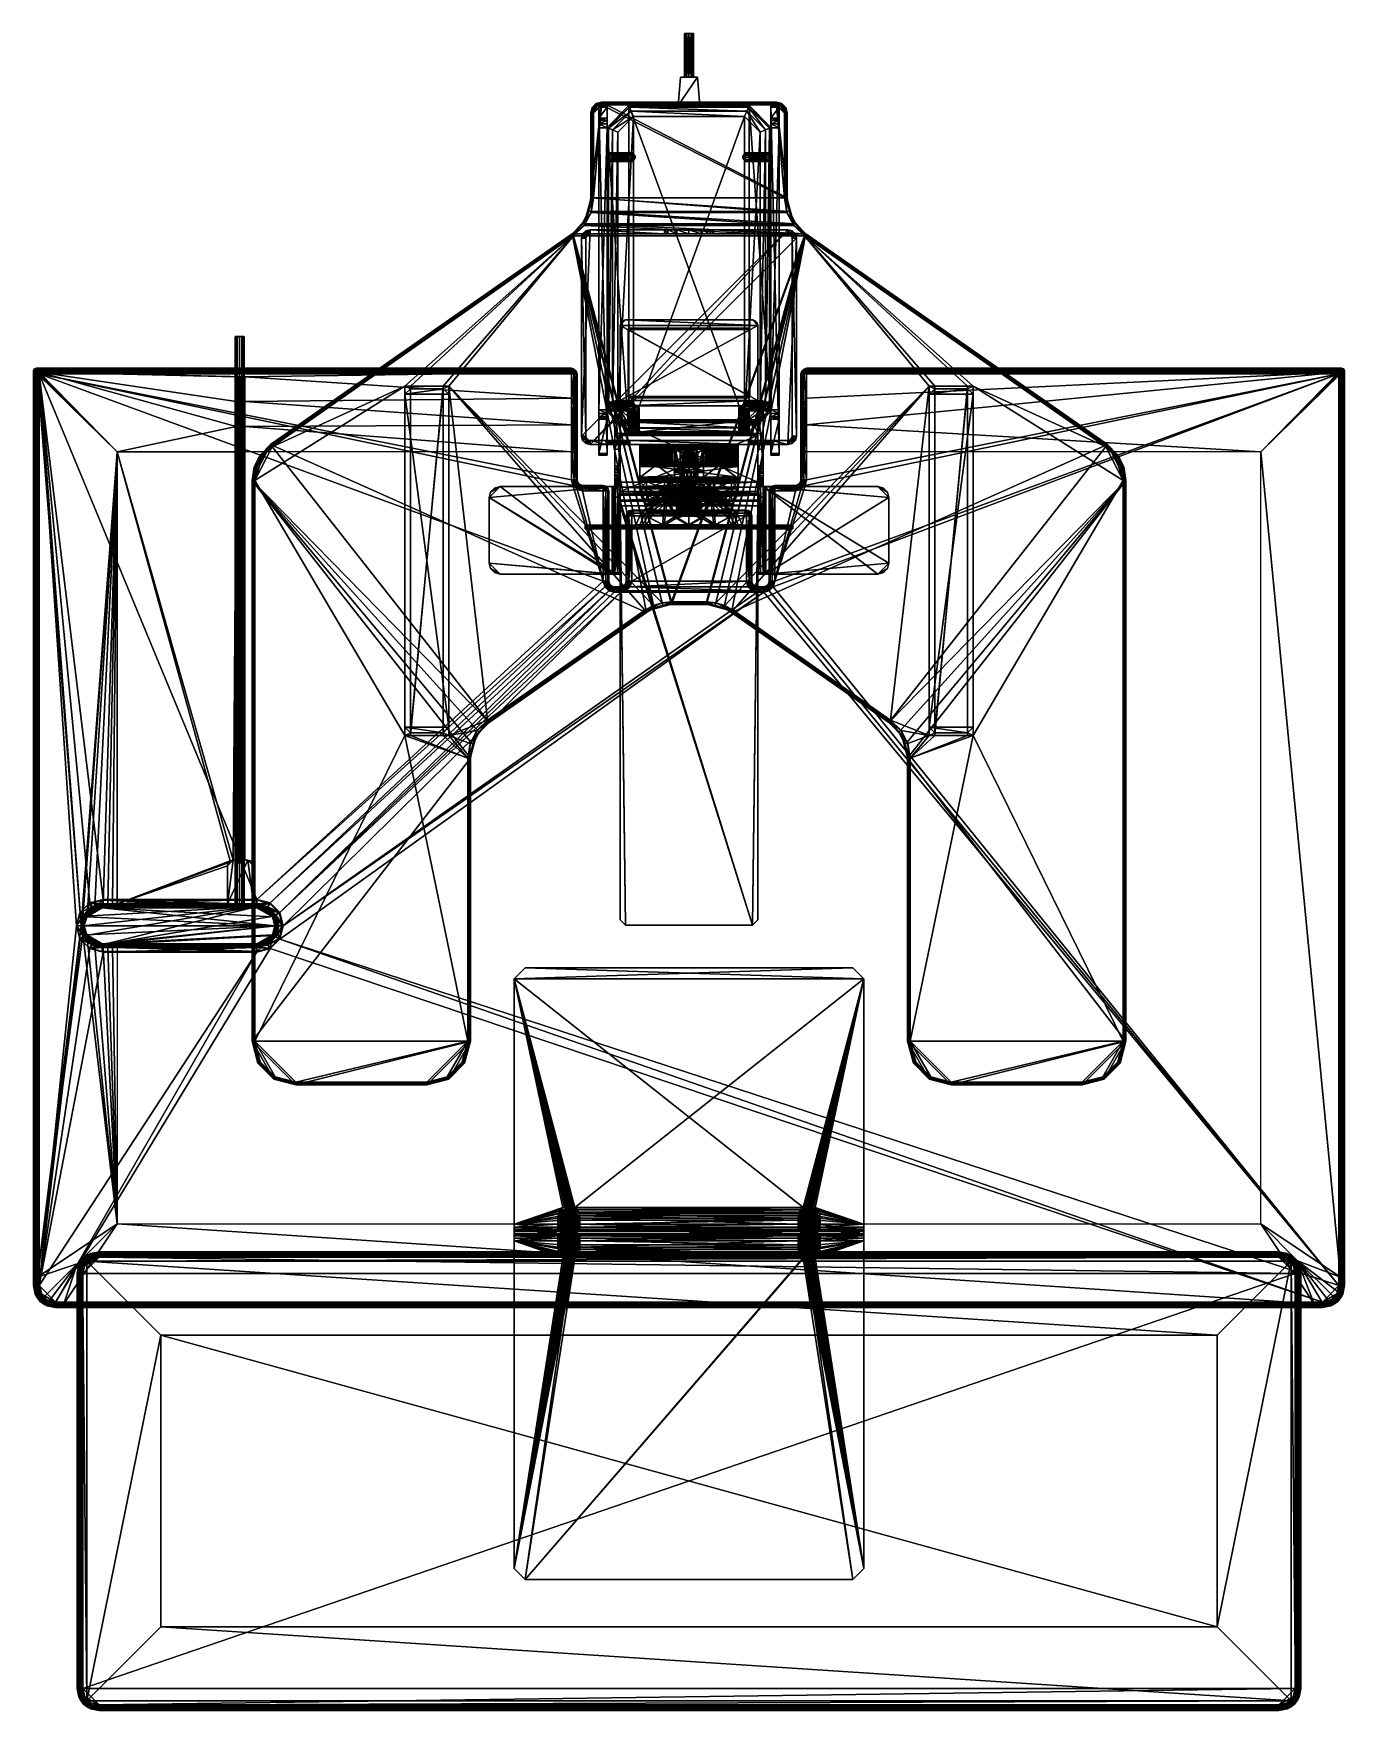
# Model space of a CAD drawing. Extents: x -12.7 to 17.3, y -36.8 to 1.6.
import ezdxf

# ---------------------------------------------------------------- set-up
doc = ezdxf.new("R2010")
doc.units = 0
doc.header["$LTSCALE"] = 2
for name, color, linetype in [('AFUAC-3-BSPT', 4, 'Continuous'), ('AFUAC-3-BSPT2', 4, 'Continuous'), ('AFUAC-3-BTPT', 4, 'Continuous'), ('AFUAC-3-CVPT', 4, 'Continuous'), ('AFUAC-3-ELPL', 19, 'Continuous'), ('AFUAC-3-KTPL', 19, 'Continuous'), ('AFUAC-3-MSBK', 19, 'Continuous'), ('AFUAC-3-MSPT', 4, 'Continuous'), ('AFUAC-3-RDPT', 4, 'Continuous'), ('AFUAC-3-SUPT', 4, 'Continuous')]:
    doc.layers.add(name, color=color, linetype=linetype)

msp = doc.modelspace()

# ---------------------------------------------------------------- meshes
at = {"layer": 'AFUAC-3-BSPT'}
mesh = msp.add_polyface(dxfattribs=at)
corners = [(-0.426, -3.012, 29.252), (-0.426, -3.012, 29), (-7.324, -7.841, 29), (4.926, -3.012, 29), (1.85, -11.5, 29), (-0.051, -2.507, 29), (4.698, -2.79, 29), (-0.198, -2.79, 29), (0, -2.193, 29.252), (0, -0.25, 29.252), (0, -2.193, 29), (0.25, 0, 29), (4.5, -2.193, 29), (-0.198, -2.79, 29.252), (-0.051, -2.507, 29.252), (-0.148, -2.827, 29.315), (4.648, -2.827, 29.315), (0.009, -2.527, 29.315), (-7.288, -7.893, 29.315), (-4.25, -6.5, 29.315), (-0.391, -3.063, 29.315), (-4.125, -6.5, 29.315), (-3.375, -6.5, 29.315), (-3.25, -6.5, 29.315), (-7.324, -7.841, 29.252), (-0.422, -3.019, 29.284), (-0.408, -3.037, 29.307), (-7.306, -7.867, 29.307), (-7.319, -7.848, 29.284), (-0.127, -2.697, 29.284), (-0.107, -2.708, 29.307), (0.063, -2.193, 29.315), (0.031, -2.193, 29.307), (0.008, -2.193, 29.284), (0.031, -0.25, 29.307), (0.063, -0.25, 29.315), (0.008, -0.25, 29.284), (-3.375, -6.5, 29.377), (-3.25, -6.5, 29.377)]
mesh.append_faces([[corners[k] for k in face] for face in [(5, 6, 7, 7), (15, 16, 17, 17), (18, 19, 20, 20)]], dxfattribs={"vtx0": -1, "vtx1": -1, "vtx2": -1})
mesh.append_faces([[corners[k] for k in face] for face in [(3, 4, 1, 1), (11, 12, 10, 10), (20, 21, 22, 22)]], dxfattribs={"vtx0": -1, "vtx1": -1, "vtx2": -1, "vtx3": -1})
mesh.append_faces([[corners[k] for k in face] for face in [(26, 29, 25, 25), (33, 30, 32, 32)]], dxfattribs={"vtx0": -1, "vtx2": -1})
mesh.append_faces([[corners[k] for k in face] for face in [(3, 1, 7, 7), (20, 22, 23, 23)]], dxfattribs={"vtx0": -1, "vtx2": -1, "vtx3": -1})
mesh.append_faces([[corners[k] for k in face] for face in [(8, 9, 10, 10), (1, 0, 7, 7), (13, 14, 7, 7), (8, 10, 14, 14), (5, 7, 14, 14), (0, 24, 25, 25), (32, 34, 33, 33), (31, 35, 32, 32), (33, 36, 8, 8), (37, 38, 22, 22)]], dxfattribs={"vtx1": -1, "vtx2": -1})
mesh.append_faces([[corners[k] for k in face] for face in [(19, 21, 20, 20)]], dxfattribs={"vtx1": -1, "vtx2": -1, "vtx3": -1})
mesh.append_faces([[corners[k] for k in face] for face in [(0, 25, 13, 13), (13, 25, 29, 29), (13, 29, 14, 14), (20, 15, 26, 26), (26, 15, 30, 30), (31, 32, 17, 17), (17, 32, 30, 30), (17, 30, 15, 15), (8, 14, 33, 33), (33, 14, 29, 29)]], dxfattribs={"vtx2": -1})
mesh.append_faces([[corners[k] for k in face] for face in [(0, 1, 2, 2), (0, 13, 7, 7), (10, 5, 14, 14), (20, 26, 27, 27), (26, 25, 28, 28), (26, 30, 29, 29), (33, 29, 30, 30), (38, 23, 22, 22)]], dxfattribs={"vtx2": -1, "vtx3": -1})
mesh = msp.add_polyface(dxfattribs=at)
corners = [(4.698, -2.79, 29), (-0.051, -2.507, 29), (4.551, -2.507, 29), (4.926, -3.012, 29), (-0.198, -2.79, 29), (4.25, 0, 29), (4.5, -2.193, 29), (0.25, 0, 29), (4.5, -0.25, 29), (4.467, -0.125, 29), (4.375, -0.033, 29), (0, -2.193, 29), (4.25, 0, 29.252), (4.375, -0.033, 29.252), (4.467, -0.125, 29.252), (4.438, -2.193, 29.315), (0.063, -2.193, 29.315), (4.491, -2.527, 29.315), (4.438, -0.25, 29.315), (4.25, -0.063, 29.315), (4.412, -0.156, 29.315), (4.344, -0.088, 29.315), (0.25, -0.063, 29.315), (4.648, -2.827, 29.315), (-0.148, -2.827, 29.315), (4.891, -3.063, 29.315), (0.009, -2.527, 29.315), (-0.391, -3.063, 29.315), (1.85, -11.438, 29.315), (0.25, 0, 29.252), (4.25, -0.008, 29.284), (4.25, -0.031, 29.307), (0.25, -0.008, 29.284), (4.371, -0.041, 29.284), (4.359, -0.061, 29.307), (4.439, -0.141, 29.307), (4.459, -0.129, 29.284), (4.469, -0.25, 29.307)]
mesh.append_faces([[corners[k] for k in face] for face in [(0, 1, 2, 2), (3, 4, 0, 0), (5, 6, 7, 7), (6, 5, 8, 8), (10, 8, 5, 5), (2, 11, 6, 6), (15, 16, 17, 17), (18, 19, 15, 15), (23, 24, 25, 25), (17, 26, 23, 23)]], dxfattribs={"vtx0": -1, "vtx1": -1, "vtx2": -1})
mesh.append_faces([[corners[k] for k in face] for face in [(27, 28, 25, 25), (22, 16, 15, 15)]], dxfattribs={"vtx0": -1, "vtx1": -1, "vtx2": -1, "vtx3": -1})
mesh.append_faces([[corners[k] for k in face] for face in [(13, 30, 33, 33), (19, 34, 31, 31), (34, 36, 33, 33), (20, 37, 35, 35)]], dxfattribs={"vtx0": -1, "vtx2": -1})
mesh.append_faces([[corners[k] for k in face] for face in [(9, 8, 10, 10), (5, 12, 10, 10), (10, 13, 9, 9), (14, 9, 13, 13), (20, 21, 18, 18), (12, 29, 30, 30), (12, 30, 13, 13), (13, 33, 14, 14), (34, 21, 35, 35), (34, 33, 31, 31), (18, 37, 20, 20), (20, 35, 21, 21), (36, 14, 33, 33), (30, 31, 33, 33)]], dxfattribs={"vtx1": -1, "vtx2": -1})
mesh.append_faces([[corners[k] for k in face] for face in [(1, 11, 2, 2), (21, 19, 18, 18), (19, 22, 15, 15), (16, 26, 17, 17), (24, 27, 25, 25)]], dxfattribs={"vtx1": -1, "vtx2": -1, "vtx3": -1})
mesh.append_faces([[corners[k] for k in face] for face in [(12, 13, 10, 10), (31, 30, 32, 32), (19, 21, 34, 34), (34, 35, 36, 36)]], dxfattribs={"vtx2": -1, "vtx3": -1})
mesh = msp.add_polyface(dxfattribs=at)
corners = [(0.25, 0, 29.252), (4.25, 0, 29.252), (0.25, 0, 29), (4.25, 0, 29), (0, -0.25, 29.252), (0, -0.25, 29), (0, -2.193, 29), (0.125, -0.033, 29), (0.033, -0.125, 29), (0.033, -0.125, 29.252), (0.125, -0.033, 29.252), (0.156, -0.088, 29.315), (0.063, -0.25, 29.315), (0.25, -0.063, 29.315), (0.088, -0.156, 29.315), (0.063, -2.193, 29.315), (0, -2.193, 29.252), (0.008, -0.25, 29.284), (0.031, -0.25, 29.307), (0.031, -2.193, 29.307), (0.008, -2.193, 29.284), (0.041, -0.129, 29.284), (0.061, -0.141, 29.307), (0.141, -0.061, 29.307), (0.129, -0.041, 29.284), (0.25, -0.031, 29.307), (0.25, -0.008, 29.284), (4.25, -0.031, 29.307), (4.25, -0.063, 29.315), (4.25, -0.008, 29.284)]
mesh.append_faces([[corners[k] for k in face] for face in [(2, 5, 7, 7), (11, 12, 13, 13)]], dxfattribs={"vtx0": -1, "vtx1": -1, "vtx2": -1})
mesh.append_faces([[corners[k] for k in face] for face in [(9, 17, 21, 21), (12, 22, 18, 18), (22, 24, 21, 21), (11, 25, 23, 23), (0, 24, 26, 26), (26, 23, 25, 25)]], dxfattribs={"vtx0": -1, "vtx2": -1})
mesh.append_faces([[corners[k] for k in face] for face in [(2, 6, 5, 5)]], dxfattribs={"vtx0": -1, "vtx2": -1, "vtx3": -1})
mesh.append_faces([[corners[k] for k in face] for face in [(0, 1, 2, 2), (5, 4, 8, 8), (8, 9, 7, 7), (0, 2, 10, 10), (10, 7, 9, 9), (4, 16, 17, 17), (4, 17, 9, 9), (9, 21, 10, 10), (22, 14, 23, 23), (22, 21, 18, 18), (13, 25, 11, 11), (11, 23, 14, 14), (24, 10, 21, 21), (17, 18, 21, 21), (25, 27, 26, 26), (13, 28, 25, 25), (26, 29, 0, 0)]], dxfattribs={"vtx1": -1, "vtx2": -1})
mesh.append_faces([[corners[k] for k in face] for face in [(12, 15, 13, 13)]], dxfattribs={"vtx1": -1, "vtx2": -1, "vtx3": -1})
mesh.append_faces([[corners[k] for k in face] for face in [(1, 3, 2, 2), (4, 5, 6, 6), (5, 8, 7, 7), (4, 9, 8, 8), (2, 7, 10, 10), (11, 14, 12, 12), (12, 18, 19, 19), (18, 17, 20, 20), (12, 14, 22, 22), (22, 23, 24, 24), (0, 10, 24, 24), (26, 24, 23, 23), (28, 27, 25, 25)]], dxfattribs={"vtx2": -1, "vtx3": -1})
mesh = msp.add_polyface(dxfattribs=at)
corners = [(4.926, -3.012, 29.252), (11.824, -7.841, 29.252), (4.926, -3.012, 29), (11.824, -7.841, 29), (4.5, -0.25, 29.252), (4.5, -2.193, 29.252), (4.5, -0.25, 29), (4.5, -2.193, 29), (4.551, -2.507, 29), (4.551, -2.507, 29.252), (4.698, -2.79, 29.252), (4.698, -2.79, 29), (4.467, -0.125, 29.252), (4.467, -0.125, 29), (7.875, -6.5, 29.315), (8.625, -6.5, 29.315), (4.891, -3.063, 29.315), (4.459, -0.129, 29.284), (4.492, -0.25, 29.284), (4.439, -0.141, 29.307), (4.469, -0.25, 29.307), (11.788, -7.893, 29.315), (4.909, -3.037, 29.307), (4.922, -3.019, 29.284), (11.819, -7.848, 29.284), (11.806, -7.867, 29.307), (4.492, -2.193, 29.284), (4.469, -2.193, 29.307), (4.438, -0.25, 29.315), (4.438, -2.193, 29.315), (4.648, -2.827, 29.315), (4.607, -2.708, 29.307), (4.491, -2.527, 29.315), (4.627, -2.697, 29.284)]
mesh.append_faces([[corners[k] for k in face] for face in [(14, 15, 16, 16)]], dxfattribs={"vtx0": -1, "vtx1": -1, "vtx2": -1, "vtx3": -1})
mesh.append_faces([[corners[k] for k in face] for face in [(4, 17, 18, 18), (18, 19, 20, 20), (23, 31, 22, 22), (27, 33, 26, 26)]], dxfattribs={"vtx0": -1, "vtx2": -1})
mesh.append_faces([[corners[k] for k in face] for face in [(0, 1, 2, 2), (4, 5, 6, 6), (7, 5, 8, 8), (9, 10, 8, 8), (0, 2, 10, 10), (11, 8, 10, 10), (4, 6, 12, 12), (16, 21, 22, 22), (5, 4, 26, 26), (20, 27, 18, 18), (28, 29, 20, 20), (18, 26, 4, 4)]], dxfattribs={"vtx1": -1, "vtx2": -1})
mesh.append_faces([[corners[k] for k in face] for face in [(16, 22, 30, 30), (30, 22, 31, 31), (30, 31, 32, 32), (0, 10, 23, 23), (23, 10, 33, 33), (5, 26, 9, 9), (9, 26, 33, 33), (9, 33, 10, 10), (29, 32, 27, 27), (27, 32, 31, 31)]], dxfattribs={"vtx2": -1})
mesh.append_faces([[corners[k] for k in face] for face in [(1, 3, 2, 2), (5, 7, 6, 6), (5, 9, 8, 8), (2, 11, 10, 10), (6, 13, 12, 12), (4, 12, 17, 17), (18, 17, 19, 19), (0, 23, 24, 24), (23, 22, 25, 25), (29, 27, 20, 20), (27, 26, 18, 18), (23, 33, 31, 31), (27, 31, 33, 33)]], dxfattribs={"vtx2": -1, "vtx3": -1})
mesh = msp.add_polyface(dxfattribs=at)
corners = [(-7.324, -7.841, 29.252), (-0.426, -3.012, 29.252), (-7.324, -7.841, 29), (-2.324, -14.201, 29), (-7.75, -8.66, 29), (-7.552, -8.063, 29), (-2.552, -14.423, 29), (-7.699, -8.346, 29), (-7.75, -8.66, 29.252), (-7.699, -8.346, 29.252), (-7.552, -8.063, 29.252), (-4.25, -6.5, 29.377), (-4.125, -6.5, 29.377), (-4.25, -6.5, 29.315), (-4.125, -6.5, 29.315), (-7.288, -7.893, 29.315), (-7.688, -8.66, 29.315), (-4.25, -14.5, 29.315), (-7.64, -8.366, 29.315), (-7.502, -8.101, 29.315), (-7.742, -8.66, 29.284), (-7.609, -8.165, 29.284), (-7.719, -8.66, 29.307), (-7.589, -8.176, 29.307), (-7.306, -7.867, 29.307), (-7.319, -7.848, 29.284), (-0.408, -3.037, 29.307), (-0.391, -3.063, 29.315), (-0.422, -3.019, 29.284), (-4.25, -6.688, 29.565), (-4.25, -14.5, 29.377), (-4.125, -6.563, 29.44), (-4.125, -14.437, 29.44)]
mesh.append_faces([[corners[k] for k in face] for face in [(2, 4, 5, 5), (13, 16, 17, 17), (19, 16, 15, 15)]], dxfattribs={"vtx0": -1, "vtx1": -1, "vtx2": -1})
mesh.append_faces([[corners[k] for k in face] for face in [(2, 3, 4, 4), (13, 15, 16, 16)]], dxfattribs={"vtx0": -1, "vtx1": -1, "vtx2": -1, "vtx3": -1})
mesh.append_faces([[corners[k] for k in face] for face in [(22, 21, 20, 20), (25, 23, 24, 24)]], dxfattribs={"vtx0": -1, "vtx2": -1})
mesh.append_faces([[corners[k] for k in face] for face in [(0, 1, 2, 2), (4, 8, 7, 7), (9, 10, 7, 7), (0, 2, 10, 10), (5, 7, 10, 10), (11, 12, 13, 13), (18, 16, 19, 19), (24, 26, 25, 25), (15, 27, 24, 24), (25, 28, 0, 0), (31, 32, 12, 12), (12, 11, 31, 31)]], dxfattribs={"vtx1": -1, "vtx2": -1})
mesh.append_faces([[corners[k] for k in face] for face in [(3, 6, 4, 4), (29, 11, 30, 30), (11, 13, 30, 30), (11, 29, 31, 31)]], dxfattribs={"vtx1": -1, "vtx2": -1, "vtx3": -1})
mesh.append_faces([[corners[k] for k in face] for face in [(8, 20, 9, 9), (9, 20, 21, 21), (9, 21, 10, 10), (16, 18, 22, 22), (22, 18, 23, 23), (15, 24, 19, 19), (19, 24, 23, 23), (19, 23, 18, 18), (0, 10, 25, 25), (25, 10, 21, 21)]], dxfattribs={"vtx2": -1})
mesh.append_faces([[corners[k] for k in face] for face in [(4, 7, 5, 5), (8, 9, 7, 7), (2, 5, 10, 10), (12, 14, 13, 13), (22, 23, 21, 21), (25, 21, 23, 23)]], dxfattribs={"vtx2": -1, "vtx3": -1})
mesh = msp.add_polyface(dxfattribs=at)
corners = [(1.85, -11.5, 29.252), (1.85, -11.5, 29), (2.65, -11.5, 29), (1.648, -11.521, 29), (-0.426, -3.012, 29), (1.454, -11.582, 29), (-2.324, -14.201, 29), (-7.324, -7.841, 29), (1.276, -11.681, 29), (1.648, -11.521, 29.252), (-3.25, -14.5, 29.315), (-2.359, -14.15, 29.315), (-3.25, -6.5, 29.315), (1.24, -11.63, 29.315), (1.429, -11.524, 29.315), (1.85, -11.438, 29.315), (-0.391, -3.063, 29.315), (1.635, -11.459, 29.315), (-4.125, -14.5, 29.315), (-3.375, -6.5, 29.315), (-4.125, -6.5, 29.315), (1.334, -11.607, 29.307), (1.85, -11.492, 29.284), (1.85, -11.469, 29.307), (1.346, -11.627, 29.284), (2.65, -11.492, 29.284), (2.65, -11.5, 29.252), (2.65, -11.469, 29.307), (-4.125, -14.437, 29.44), (-4.125, -14.5, 29.377), (-4.125, -6.5, 29.377), (-4.125, -6.563, 29.44), (-3.375, -6.563, 29.44), (-3.375, -6.5, 29.377), (-3.375, -14.5, 29.377), (-3.25, -6.5, 29.377), (-3.25, -14.5, 29.377), (-3.25, -14.312, 29.565), (-3.25, -6.688, 29.565), (-4.25, -6.688, 29.565)]
mesh.append_faces([[corners[k] for k in face] for face in [(6, 7, 8, 8), (8, 4, 5, 5), (10, 11, 12, 12), (15, 16, 17, 17), (18, 19, 20, 20), (30, 29, 20, 20), (31, 39, 32, 32), (35, 32, 38, 38)]], dxfattribs={"vtx0": -1, "vtx1": -1, "vtx2": -1})
mesh.append_faces([[corners[k] for k in face] for face in [(16, 12, 17, 17)]], dxfattribs={"vtx0": -1, "vtx1": -1, "vtx2": -1, "vtx3": -1})
mesh.append_faces([[corners[k] for k in face] for face in [(23, 24, 22, 22)]], dxfattribs={"vtx0": -1, "vtx2": -1})
mesh.append_faces([[corners[k] for k in face] for face in [(36, 35, 38, 38)]], dxfattribs={"vtx0": -1, "vtx2": -1, "vtx3": -1})
mesh.append_faces([[corners[k] for k in face] for face in [(1, 0, 3, 3), (3, 9, 5, 5), (22, 25, 23, 23), (0, 26, 22, 22), (23, 27, 15, 15), (31, 32, 28, 28), (37, 36, 38, 38), (38, 39, 37, 37), (33, 32, 35, 35)]], dxfattribs={"vtx1": -1, "vtx2": -1})
mesh.append_faces([[corners[k] for k in face] for face in [(1, 3, 4, 4), (3, 5, 4, 4), (7, 4, 8, 8), (11, 13, 12, 12), (13, 14, 12, 12), (14, 17, 12, 12), (28, 29, 30, 30), (32, 33, 34, 34), (33, 19, 34, 34), (12, 35, 36, 36), (39, 38, 32, 32)]], dxfattribs={"vtx1": -1, "vtx2": -1, "vtx3": -1})
mesh.append_faces([[corners[k] for k in face] for face in [(14, 21, 17, 17), (0, 22, 9, 9), (15, 17, 23, 23), (23, 17, 21, 21)]], dxfattribs={"vtx2": -1})
mesh.append_faces([[corners[k] for k in face] for face in [(0, 1, 2, 2), (0, 9, 3, 3), (26, 25, 22, 22), (25, 27, 23, 23)]], dxfattribs={"vtx2": -1, "vtx3": -1})
mesh = msp.add_polyface(dxfattribs=at)
corners = [(11.824, -7.841, 29), (3.224, -11.681, 29), (4.926, -3.012, 29), (3.046, -11.582, 29), (2.852, -11.521, 29), (2.65, -11.5, 29.252), (1.85, -11.5, 29.252), (2.65, -11.5, 29), (1.85, -11.5, 29), (2.852, -11.521, 29.252), (3.046, -11.582, 29.252), (7.75, -6.5, 29.377), (7.875, -6.5, 29.377), (7.75, -6.5, 29.315), (7.875, -6.5, 29.315), (3.071, -11.524, 29.315), (2.865, -11.459, 29.315), (3.26, -11.63, 29.315), (6.859, -14.15, 29.315), (1.85, -11.438, 29.315), (2.65, -11.438, 29.315), (4.891, -3.063, 29.315), (7.875, -14.5, 29.315), (8.625, -6.5, 29.315), (8.75, -6.5, 29.315), (2.65, -11.469, 29.307), (3.166, -11.607, 29.307), (2.65, -11.492, 29.284), (7.75, -6.688, 29.565), (7.75, -14.5, 29.377), (7.875, -6.563, 29.44), (7.875, -14.437, 29.44), (7.875, -14.5, 29.377), (8.625, -6.563, 29.44), (8.625, -6.5, 29.377), (8.625, -14.5, 29.377), (8.75, -6.688, 29.565), (7.75, -14.312, 29.565)]
mesh.append_faces([[corners[k] for k in face] for face in [(0, 1, 2, 2), (15, 13, 16, 16), (16, 21, 20, 20), (22, 23, 14, 14), (14, 21, 13, 13), (24, 21, 23, 23), (12, 32, 14, 14), (30, 28, 33, 33)]], dxfattribs={"vtx0": -1, "vtx1": -1, "vtx2": -1})
mesh.append_faces([[corners[k] for k in face] for face in [(16, 13, 21, 21)]], dxfattribs={"vtx0": -1, "vtx1": -1, "vtx2": -1, "vtx3": -1})
mesh.append_faces([[corners[k] for k in face] for face in [(27, 26, 25, 25)]], dxfattribs={"vtx0": -1, "vtx2": -1})
mesh.append_faces([[corners[k] for k in face] for face in [(5, 6, 7, 7), (9, 4, 10, 10), (5, 7, 9, 9), (11, 12, 13, 13), (20, 19, 25, 25), (30, 31, 12, 12), (30, 33, 31, 31), (12, 11, 30, 30)]], dxfattribs={"vtx1": -1, "vtx2": -1})
mesh.append_faces([[corners[k] for k in face] for face in [(1, 3, 2, 2), (3, 4, 2, 2), (4, 7, 2, 2), (7, 8, 2, 2), (15, 17, 13, 13), (17, 18, 13, 13), (19, 20, 21, 21), (28, 11, 29, 29), (11, 13, 29, 29), (31, 32, 12, 12), (33, 34, 35, 35), (34, 23, 35, 35), (11, 28, 30, 30), (28, 36, 33, 33)]], dxfattribs={"vtx1": -1, "vtx2": -1, "vtx3": -1})
mesh.append_faces([[corners[k] for k in face] for face in [(20, 25, 16, 16), (16, 25, 26, 26), (16, 26, 15, 15), (5, 9, 27, 27)]], dxfattribs={"vtx2": -1})
mesh.append_faces([[corners[k] for k in face] for face in [(7, 4, 9, 9), (12, 14, 13, 13), (36, 28, 37, 37)]], dxfattribs={"vtx2": -1, "vtx3": -1})
mesh = msp.add_polyface(dxfattribs=at)
corners = [(12.052, -8.063, 29), (12.25, -8.66, 29), (11.824, -7.841, 29), (12.199, -8.346, 29), (7.052, -14.423, 29), (6.824, -14.201, 29), (11.824, -7.841, 29.252), (12.052, -8.063, 29.252), (12.199, -8.346, 29.252), (12.25, -8.66, 29.252), (12.14, -8.366, 29.315), (12.002, -8.101, 29.315), (12.188, -8.66, 29.315), (4.891, -3.063, 29.315), (8.75, -6.5, 29.315), (11.788, -7.893, 29.315), (8.75, -14.5, 29.315), (12.219, -8.66, 29.307), (12.089, -8.176, 29.307), (12.242, -8.66, 29.284), (12.109, -8.165, 29.284), (11.819, -7.848, 29.284), (11.806, -7.867, 29.307), (4.922, -3.019, 29.284), (4.926, -3.012, 29.252), (4.909, -3.037, 29.307), (8.75, -6.5, 29.377), (8.75, -14.5, 29.377), (8.75, -14.312, 29.565), (8.75, -6.688, 29.565), (8.625, -6.5, 29.377), (8.625, -6.5, 29.315), (8.625, -6.563, 29.44)]
mesh.append_faces([[corners[k] for k in face] for face in [(0, 1, 2, 2), (13, 14, 15, 15), (16, 12, 14, 14), (26, 32, 29, 29)]], dxfattribs={"vtx0": -1, "vtx1": -1, "vtx2": -1})
mesh.append_faces([[corners[k] for k in face] for face in [(1, 5, 2, 2), (15, 14, 12, 12)]], dxfattribs={"vtx0": -1, "vtx1": -1, "vtx2": -1, "vtx3": -1})
mesh.append_faces([[corners[k] for k in face] for face in [(19, 18, 17, 17), (22, 20, 21, 21)]], dxfattribs={"vtx0": -1, "vtx2": -1})
mesh.append_faces([[corners[k] for k in face] for face in [(27, 26, 29, 29)]], dxfattribs={"vtx0": -1, "vtx2": -1, "vtx3": -1})
mesh.append_faces([[corners[k] for k in face] for face in [(2, 6, 0, 0), (7, 8, 0, 0), (9, 1, 8, 8), (3, 0, 8, 8), (10, 11, 12, 12), (21, 23, 22, 22), (6, 24, 21, 21), (22, 25, 15, 15), (28, 27, 29, 29), (30, 26, 31, 31), (30, 32, 26, 26)]], dxfattribs={"vtx1": -1, "vtx2": -1})
mesh.append_faces([[corners[k] for k in face] for face in [(4, 5, 1, 1), (11, 15, 12, 12), (14, 26, 27, 27)]], dxfattribs={"vtx1": -1, "vtx2": -1, "vtx3": -1})
mesh.append_faces([[corners[k] for k in face] for face in [(12, 17, 10, 10), (10, 17, 18, 18), (10, 18, 11, 11), (9, 8, 19, 19), (19, 8, 20, 20), (6, 21, 7, 7), (7, 21, 20, 20), (7, 20, 8, 8), (15, 11, 22, 22), (22, 11, 18, 18)]], dxfattribs={"vtx2": -1})
mesh.append_faces([[corners[k] for k in face] for face in [(0, 3, 1, 1), (6, 7, 0, 0), (1, 3, 8, 8), (19, 20, 18, 18), (22, 18, 20, 20), (26, 14, 31, 31)]], dxfattribs={"vtx2": -1, "vtx3": -1})
mesh = msp.add_polyface(dxfattribs=at)
corners = [(-4.25, -14.312, 29.565), (-4.25, -6.688, 29.565), (-4.25, -14.5, 29.377), (-2.75, -15.021, 29.252), (-2.75, -21.5, 29.252), (-2.75, -15.021, 29), (-7.75, -8.66, 29.252), (-7.75, -8.66, 29), (-7.75, -21.5, 29), (-2.552, -14.423, 29), (-2.699, -14.706, 29), (-3.25, -14.5, 29.377), (-3.375, -14.5, 29.377), (-3.25, -14.5, 29.315), (-3.375, -14.5, 29.315), (-7.688, -8.66, 29.315), (-7.688, -21.5, 29.315), (-4.25, -14.5, 29.315), (-2.813, -21.5, 29.315), (-2.813, -15.021, 29.315), (-2.759, -14.686, 29.315), (-2.602, -14.386, 29.315), (-2.359, -14.15, 29.315), (-4.125, -14.5, 29.315), (-3.375, -6.5, 29.315), (-2.781, -15.021, 29.307), (-2.781, -21.5, 29.307), (-2.758, -15.021, 29.284), (-2.758, -21.5, 29.284), (-7.75, -21.5, 29.252), (-7.742, -8.66, 29.284), (-7.719, -8.66, 29.307), (-7.719, -21.5, 29.307), (-7.742, -21.5, 29.284), (-4.25, -6.5, 29.315), (-4.125, -6.5, 29.315), (-4.125, -14.5, 29.377), (-3.375, -6.563, 29.44), (-3.375, -14.437, 29.44), (-4.125, -14.437, 29.44), (-3.25, -6.5, 29.315), (-3.25, -14.312, 29.565)]
mesh.append_faces([[corners[k] for k in face] for face in [(5, 7, 10, 10), (20, 13, 19, 19), (17, 19, 23, 23), (2, 39, 0, 0), (0, 38, 41, 41)]], dxfattribs={"vtx0": -1, "vtx1": -1, "vtx2": -1})
mesh.append_faces([[corners[k] for k in face] for face in [(19, 14, 23, 23)]], dxfattribs={"vtx0": -1, "vtx1": -1, "vtx2": -1, "vtx3": -1})
mesh.append_faces([[corners[k] for k in face] for face in [(0, 1, 2, 2), (3, 4, 5, 5), (11, 12, 13, 13), (25, 26, 27, 27), (19, 18, 25, 25), (27, 28, 3, 3), (6, 29, 30, 30), (23, 35, 36, 36), (38, 37, 12, 12), (13, 40, 11, 11), (36, 2, 23, 23), (12, 11, 38, 38)]], dxfattribs={"vtx1": -1, "vtx2": -1})
mesh.append_faces([[corners[k] for k in face] for face in [(9, 10, 7, 7), (8, 7, 5, 5), (15, 16, 17, 17), (18, 19, 17, 17), (20, 21, 13, 13), (21, 22, 13, 13), (13, 14, 19, 19), (14, 24, 23, 23), (11, 41, 38, 38), (39, 38, 0, 0)]], dxfattribs={"vtx1": -1, "vtx2": -1, "vtx3": -1})
mesh.append_faces([[corners[k] for k in face] for face in [(19, 25, 20, 20)]], dxfattribs={"vtx2": -1})
mesh.append_faces([[corners[k] for k in face] for face in [(6, 7, 8, 8), (12, 14, 13, 13), (15, 31, 32, 32), (31, 30, 33, 33), (34, 17, 2, 2), (37, 38, 39, 39), (24, 14, 12, 12), (1, 0, 41, 41), (2, 17, 23, 23), (2, 36, 39, 39)]], dxfattribs={"vtx2": -1, "vtx3": -1})
mesh = msp.add_polyface(dxfattribs=at)
corners = [(7.75, -14.312, 29.565), (7.75, -6.688, 29.565), (7.75, -14.5, 29.377), (12.25, -8.66, 29.252), (12.25, -21.5, 29.252), (12.25, -8.66, 29), (12.25, -21.5, 29), (7.25, -15.021, 29), (7.199, -14.706, 29), (7.052, -14.423, 29), (7.75, -6.5, 29.315), (6.859, -14.15, 29.315), (7.75, -14.5, 29.315), (7.102, -14.386, 29.315), (7.259, -14.686, 29.315), (8.75, -14.5, 29.377), (8.625, -14.5, 29.377), (8.75, -14.5, 29.315), (8.625, -14.5, 29.315), (7.313, -21.5, 29.315), (7.313, -15.021, 29.315), (12.188, -21.5, 29.315), (12.188, -8.66, 29.315), (7.875, -14.5, 29.315), (8.625, -6.5, 29.315), (7.281, -15.021, 29.307), (7.258, -15.021, 29.284), (7.258, -21.5, 29.284), (7.25, -15.021, 29.252), (7.25, -21.5, 29.252), (7.281, -21.5, 29.307), (12.219, -8.66, 29.307), (12.242, -8.66, 29.284), (12.242, -21.5, 29.284), (12.219, -21.5, 29.307), (7.875, -6.5, 29.315), (7.875, -14.5, 29.377), (8.625, -6.563, 29.44), (8.625, -14.437, 29.44), (7.875, -14.437, 29.44), (8.75, -6.5, 29.315), (8.75, -14.312, 29.565), (8.75, -6.688, 29.565)]
mesh.append_faces([[corners[k] for k in face] for face in [(6, 7, 5, 5), (10, 11, 12, 12), (19, 17, 20, 20), (12, 20, 23, 23), (20, 12, 14, 14), (24, 23, 18, 18), (2, 39, 0, 0), (0, 38, 41, 41)]], dxfattribs={"vtx0": -1, "vtx1": -1, "vtx2": -1})
mesh.append_faces([[corners[k] for k in face] for face in [(20, 18, 23, 23)]], dxfattribs={"vtx0": -1, "vtx1": -1, "vtx2": -1, "vtx3": -1})
mesh.append_faces([[corners[k] for k in face] for face in [(0, 1, 2, 2), (3, 4, 5, 5), (15, 16, 17, 17), (26, 27, 25, 25), (28, 29, 26, 26), (25, 30, 20, 20), (22, 21, 31, 31), (23, 35, 36, 36), (38, 37, 16, 16), (17, 40, 15, 15), (41, 42, 0, 0), (36, 2, 23, 23), (16, 15, 38, 38)]], dxfattribs={"vtx1": -1, "vtx2": -1})
mesh.append_faces([[corners[k] for k in face] for face in [(7, 8, 5, 5), (8, 9, 5, 5), (11, 13, 12, 12), (13, 14, 12, 12), (21, 22, 17, 17), (17, 18, 20, 20), (15, 41, 38, 38), (39, 38, 0, 0)]], dxfattribs={"vtx1": -1, "vtx2": -1, "vtx3": -1})
mesh.append_faces([[corners[k] for k in face] for face in [(20, 14, 25, 25)]], dxfattribs={"vtx2": -1})
mesh.append_faces([[corners[k] for k in face] for face in [(4, 6, 5, 5), (16, 18, 17, 17), (3, 32, 33, 33), (32, 31, 34, 34), (10, 12, 2, 2), (37, 38, 39, 39), (24, 18, 16, 16), (2, 12, 23, 23), (2, 36, 39, 39)]], dxfattribs={"vtx2": -1, "vtx3": -1})
mesh = msp.add_polyface(dxfattribs=at)
corners = [(6.824, -14.201, 29.252), (3.224, -11.681, 29.252), (6.824, -14.201, 29), (3.224, -11.681, 29), (11.824, -7.841, 29), (7.25, -15.021, 29), (7.25, -15.021, 29.252), (7.199, -14.706, 29), (7.199, -14.706, 29.252), (7.052, -14.423, 29.252), (7.052, -14.423, 29), (3.046, -11.582, 29.252), (2.852, -11.521, 29), (3.046, -11.582, 29), (2.65, -11.492, 29.284), (3.154, -11.627, 29.284), (3.166, -11.607, 29.307), (2.852, -11.521, 29.252), (3.229, -11.674, 29.284), (3.26, -11.63, 29.315), (3.242, -11.655, 29.307), (3.071, -11.524, 29.315), (6.859, -14.15, 29.315), (6.842, -14.176, 29.307), (6.828, -14.195, 29.284), (7.102, -14.386, 29.315), (7.143, -14.505, 29.307), (7.259, -14.686, 29.315), (7.123, -14.516, 29.284), (7.258, -15.021, 29.284), (7.281, -15.021, 29.307)]
mesh.append_faces([[corners[k] for k in face] for face in [(3, 4, 2, 2)]], dxfattribs={"vtx0": -1, "vtx1": -1, "vtx2": -1})
mesh.append_faces([[corners[k] for k in face] for face in [(20, 15, 18, 18), (24, 26, 23, 23), (30, 28, 29, 29)]], dxfattribs={"vtx0": -1, "vtx2": -1})
mesh.append_faces([[corners[k] for k in face] for face in [(0, 1, 2, 2), (5, 6, 7, 7), (8, 9, 7, 7), (0, 2, 9, 9), (10, 7, 9, 9), (1, 11, 3, 3), (13, 3, 11, 11), (22, 19, 23, 23), (18, 24, 20, 20), (1, 0, 18, 18), (20, 23, 19, 19)]], dxfattribs={"vtx1": -1, "vtx2": -1})
mesh.append_faces([[corners[k] for k in face] for face in [(17, 11, 15, 15), (11, 1, 15, 15), (1, 18, 15, 15), (19, 16, 20, 20), (19, 21, 16, 16), (22, 23, 25, 25), (25, 23, 26, 26), (25, 26, 27, 27), (0, 9, 24, 24), (24, 9, 28, 28), (6, 29, 8, 8), (8, 29, 28, 28), (8, 28, 9, 9), (30, 27, 26, 26)]], dxfattribs={"vtx2": -1})
mesh.append_faces([[corners[k] for k in face] for face in [(1, 3, 2, 2), (6, 8, 7, 7), (2, 10, 9, 9), (12, 13, 11, 11), (14, 15, 16, 16), (20, 16, 15, 15), (0, 24, 18, 18), (24, 23, 20, 20), (24, 28, 26, 26), (30, 26, 28, 28)]], dxfattribs={"vtx2": -1, "vtx3": -1})
mesh = msp.add_polyface(dxfattribs=at)
corners = [(-7.75, -21.5, 29.252), (-7.75, -8.66, 29.252), (-7.75, -21.5, 29), (-6.75, -22.5, 29.252), (-6.75, -22.5, 29), (-3.75, -22.5, 29), (-2.75, -21.5, 29), (-7.616, -22, 29), (-7.25, -22.366, 29), (-7.25, -22.366, 29.252), (-7.616, -22, 29.252), (-7.562, -21.969, 29.315), (-7.219, -22.312, 29.315), (-7.688, -21.5, 29.315), (-6.75, -22.438, 29.315), (-2.813, -21.5, 29.315), (-4.25, -14.5, 29.315), (-3.75, -22.5, 29.252), (-6.75, -22.492, 29.284), (-6.75, -22.469, 29.307), (-3.75, -22.469, 29.307), (-3.75, -22.492, 29.284), (-7.246, -22.359, 29.284), (-7.234, -22.339, 29.307), (-7.589, -21.984, 29.307), (-7.609, -21.996, 29.284), (-7.719, -21.5, 29.307), (-7.742, -21.5, 29.284), (-7.719, -8.66, 29.307), (-7.688, -8.66, 29.315), (-7.742, -8.66, 29.284)]
mesh.append_faces([[corners[k] for k in face] for face in [(8, 2, 4, 4)]], dxfattribs={"vtx0": -1, "vtx1": -1, "vtx2": -1})
mesh.append_faces([[corners[k] for k in face] for face in [(6, 4, 2, 2), (13, 14, 15, 15), (13, 15, 16, 16)]], dxfattribs={"vtx0": -1, "vtx1": -1, "vtx2": -1, "vtx3": -1})
mesh.append_faces([[corners[k] for k in face] for face in [(9, 18, 22, 22), (14, 23, 19, 19), (23, 25, 22, 22), (11, 26, 24, 24), (0, 25, 27, 27), (27, 24, 26, 26)]], dxfattribs={"vtx0": -1, "vtx2": -1})
mesh.append_faces([[corners[k] for k in face] for face in [(0, 1, 2, 2), (7, 2, 8, 8), (4, 3, 8, 8), (8, 9, 7, 7), (0, 2, 10, 10), (10, 7, 9, 9), (11, 12, 13, 13), (3, 17, 18, 18), (3, 18, 9, 9), (9, 22, 10, 10), (23, 12, 24, 24), (23, 22, 19, 19), (13, 26, 11, 11), (11, 24, 12, 12), (25, 10, 22, 22), (18, 19, 22, 22), (26, 28, 27, 27), (13, 29, 26, 26), (27, 30, 0, 0)]], dxfattribs={"vtx1": -1, "vtx2": -1})
mesh.append_faces([[corners[k] for k in face] for face in [(12, 14, 13, 13)]], dxfattribs={"vtx1": -1, "vtx2": -1, "vtx3": -1})
mesh.append_faces([[corners[k] for k in face] for face in [(3, 4, 5, 5), (3, 9, 8, 8), (2, 7, 10, 10), (14, 19, 20, 20), (19, 18, 21, 21), (14, 12, 23, 23), (23, 24, 25, 25), (0, 10, 25, 25), (27, 25, 24, 24)]], dxfattribs={"vtx2": -1, "vtx3": -1})
mesh = msp.add_polyface(dxfattribs=at)
corners = [(12.116, -22, 29), (11.75, -22.366, 29), (12.25, -21.5, 29), (11.25, -22.5, 29.252), (8.25, -22.5, 29.252), (11.25, -22.5, 29), (8.25, -22.5, 29), (12.25, -21.5, 29.252), (12.116, -22, 29.252), (11.75, -22.366, 29.252), (7.313, -21.5, 29.315), (8.25, -22.438, 29.315), (12.188, -21.5, 29.315), (11.25, -22.438, 29.315), (12.062, -21.969, 29.315), (11.719, -22.312, 29.315), (11.25, -22.469, 29.307), (11.25, -22.492, 29.284), (8.25, -22.492, 29.284), (8.25, -22.469, 29.307), (11.734, -22.339, 29.307), (11.746, -22.359, 29.284), (12.109, -21.996, 29.284), (12.089, -21.984, 29.307), (12.242, -21.5, 29.284), (12.219, -21.5, 29.307), (12.242, -8.66, 29.284), (12.25, -8.66, 29.252), (12.219, -8.66, 29.307)]
mesh.append_faces([[corners[k] for k in face] for face in [(10, 11, 12, 12)]], dxfattribs={"vtx0": -1, "vtx1": -1, "vtx2": -1, "vtx3": -1})
mesh.append_faces([[corners[k] for k in face] for face in [(15, 16, 20, 20), (3, 21, 17, 17), (21, 23, 20, 20), (8, 24, 22, 22), (12, 23, 25, 25), (25, 22, 24, 24)]], dxfattribs={"vtx0": -1, "vtx2": -1})
mesh.append_faces([[corners[k] for k in face] for face in [(12, 13, 15, 15)]], dxfattribs={"vtx0": -1, "vtx2": -1, "vtx3": -1})
mesh.append_faces([[corners[k] for k in face] for face in [(0, 1, 2, 2), (3, 4, 5, 5), (2, 7, 0, 0), (0, 8, 1, 1), (3, 5, 9, 9), (9, 1, 8, 8), (14, 12, 15, 15), (13, 11, 16, 16), (13, 16, 15, 15), (15, 20, 14, 14), (21, 9, 22, 22), (21, 20, 17, 17), (7, 24, 8, 8), (8, 22, 9, 9), (23, 14, 20, 20), (16, 17, 20, 20), (24, 26, 25, 25), (7, 27, 24, 24), (25, 28, 12, 12)]], dxfattribs={"vtx1": -1, "vtx2": -1})
mesh.append_faces([[corners[k] for k in face] for face in [(1, 5, 2, 2), (5, 6, 2, 2), (11, 13, 12, 12)]], dxfattribs={"vtx1": -1, "vtx2": -1, "vtx3": -1})
mesh.append_faces([[corners[k] for k in face] for face in [(4, 6, 5, 5), (7, 8, 0, 0), (5, 1, 9, 9), (3, 17, 18, 18), (17, 16, 19, 19), (3, 9, 21, 21), (21, 22, 23, 23), (12, 14, 23, 23), (25, 23, 22, 22)]], dxfattribs={"vtx2": -1, "vtx3": -1})
mesh = msp.add_polyface(dxfattribs=at)
corners = [(1.276, -11.681, 29.252), (-2.324, -14.201, 29.252), (1.276, -11.681, 29), (-2.324, -14.201, 29), (1.648, -11.521, 29.252), (1.454, -11.582, 29.252), (1.454, -11.582, 29), (-2.552, -14.423, 29), (-2.552, -14.423, 29.252), (-2.699, -14.706, 29.252), (-2.75, -15.021, 29.252), (-2.75, -15.021, 29), (-2.699, -14.706, 29), (-2.758, -15.021, 29.284), (-2.623, -14.516, 29.284), (-2.759, -14.686, 29.315), (-2.781, -15.021, 29.307), (-2.643, -14.505, 29.307), (-2.602, -14.386, 29.315), (-2.328, -14.195, 29.284), (-2.359, -14.15, 29.315), (-2.342, -14.176, 29.307), (1.24, -11.63, 29.315), (1.258, -11.655, 29.307), (1.271, -11.674, 29.284), (1.429, -11.524, 29.315), (1.334, -11.607, 29.307), (1.346, -11.627, 29.284), (1.85, -11.492, 29.284), (1.85, -11.469, 29.307), (2.65, -11.492, 29.284), (2.852, -11.521, 29.252), (3.154, -11.627, 29.284)]
mesh.append_faces([[corners[k] for k in face] for face in [(13, 17, 16, 16), (21, 14, 19, 19)]], dxfattribs={"vtx0": -1, "vtx2": -1})
mesh.append_faces([[corners[k] for k in face] for face in [(0, 1, 2, 2), (2, 6, 0, 0), (3, 1, 7, 7), (8, 9, 7, 7), (10, 11, 9, 9), (12, 7, 9, 9), (22, 20, 23, 23), (19, 24, 21, 21), (1, 0, 19, 19), (21, 23, 20, 20), (23, 24, 26, 26)]], dxfattribs={"vtx1": -1, "vtx2": -1})
mesh.append_faces([[corners[k] for k in face] for face in [(10, 9, 13, 13), (13, 9, 14, 14), (15, 16, 17, 17), (15, 17, 18, 18), (1, 19, 8, 8), (8, 19, 14, 14), (8, 14, 9, 9), (20, 18, 21, 21), (21, 18, 17, 17), (25, 22, 26, 26), (22, 23, 26, 26), (0, 27, 24, 24), (0, 5, 27, 27), (5, 4, 27, 27), (4, 28, 27, 27), (30, 31, 32, 32)]], dxfattribs={"vtx2": -1})
mesh.append_faces([[corners[k] for k in face] for face in [(1, 3, 2, 2), (4, 5, 6, 6), (6, 5, 0, 0), (1, 8, 7, 7), (11, 12, 9, 9), (13, 14, 17, 17), (21, 17, 14, 14), (0, 24, 19, 19), (24, 23, 21, 21), (29, 26, 27, 27), (24, 27, 26, 26)]], dxfattribs={"vtx2": -1, "vtx3": -1})
mesh = msp.add_polyface(dxfattribs=at)
corners = [(7.25, -21.5, 29.252), (7.25, -15.021, 29.252), (7.25, -21.5, 29), (7.25, -15.021, 29), (12.25, -21.5, 29), (8.25, -22.5, 29), (7.384, -22, 29), (7.75, -22.366, 29), (8.25, -22.5, 29.252), (7.75, -22.366, 29.252), (7.384, -22, 29.252), (7.438, -21.969, 29.315), (7.781, -22.312, 29.315), (7.313, -21.5, 29.315), (8.25, -22.438, 29.315), (12.188, -21.5, 29.315), (8.75, -14.5, 29.315), (7.313, -15.021, 29.315), (7.281, -21.5, 29.307), (7.258, -21.5, 29.284), (7.258, -15.021, 29.284), (7.281, -15.021, 29.307), (7.411, -21.984, 29.307), (7.391, -21.996, 29.284), (7.754, -22.359, 29.284), (7.766, -22.339, 29.307), (8.25, -22.492, 29.284), (8.25, -22.469, 29.307), (11.25, -22.492, 29.284), (11.25, -22.5, 29.252), (11.25, -22.469, 29.307)]
mesh.append_faces([[corners[k] for k in face] for face in [(4, 5, 2, 2), (13, 15, 16, 16)]], dxfattribs={"vtx0": -1, "vtx1": -1, "vtx2": -1, "vtx3": -1})
mesh.append_faces([[corners[k] for k in face] for face in [(11, 18, 22, 22), (0, 23, 19, 19), (23, 25, 22, 22), (9, 26, 24, 24), (14, 25, 27, 27), (27, 24, 26, 26)]], dxfattribs={"vtx0": -1, "vtx2": -1})
mesh.append_faces([[corners[k] for k in face] for face in [(4, 2, 3, 3), (2, 5, 7, 7)]], dxfattribs={"vtx0": -1, "vtx2": -1, "vtx3": -1})
mesh.append_faces([[corners[k] for k in face] for face in [(0, 1, 2, 2), (6, 2, 7, 7), (5, 8, 7, 7), (7, 9, 6, 6), (0, 2, 10, 10), (10, 6, 9, 9), (11, 12, 13, 13), (13, 17, 18, 18), (13, 18, 11, 11), (11, 22, 12, 12), (23, 10, 24, 24), (23, 22, 19, 19), (8, 26, 9, 9), (9, 24, 10, 10), (25, 12, 22, 22), (18, 19, 22, 22), (26, 28, 27, 27), (8, 29, 26, 26), (27, 30, 14, 14)]], dxfattribs={"vtx1": -1, "vtx2": -1})
mesh.append_faces([[corners[k] for k in face] for face in [(12, 14, 13, 13)]], dxfattribs={"vtx1": -1, "vtx2": -1, "vtx3": -1})
mesh.append_faces([[corners[k] for k in face] for face in [(1, 3, 2, 2), (8, 9, 7, 7), (2, 6, 10, 10), (0, 19, 20, 20), (19, 18, 21, 21), (0, 10, 23, 23), (23, 24, 25, 25), (14, 12, 25, 25), (27, 25, 24, 24)]], dxfattribs={"vtx2": -1, "vtx3": -1})
mesh = msp.add_polyface(dxfattribs=at)
corners = [(-2.75, -21.5, 29.252), (-2.75, -21.5, 29), (-2.75, -15.021, 29), (-7.75, -21.5, 29), (-2.884, -22, 29), (-3.25, -22.366, 29), (-3.75, -22.5, 29.252), (-6.75, -22.5, 29.252), (-3.75, -22.5, 29), (-6.75, -22.5, 29), (-2.884, -22, 29.252), (-3.25, -22.366, 29.252), (-6.75, -22.438, 29.315), (-3.75, -22.438, 29.315), (-2.813, -21.5, 29.315), (-2.938, -21.969, 29.315), (-3.281, -22.312, 29.315), (-2.75, -15.021, 29.252), (-2.758, -21.5, 29.284), (-2.781, -21.5, 29.307), (-2.781, -15.021, 29.307), (-2.758, -15.021, 29.284), (-2.891, -21.996, 29.284), (-2.911, -21.984, 29.307), (-3.266, -22.339, 29.307), (-3.254, -22.359, 29.284), (-3.75, -22.469, 29.307), (-3.75, -22.492, 29.284), (-6.75, -22.469, 29.307), (-6.75, -22.492, 29.284)]
mesh.append_faces([[corners[k] for k in face] for face in [(1, 3, 2, 2)]], dxfattribs={"vtx0": -1, "vtx1": -1, "vtx2": -1})
mesh.append_faces([[corners[k] for k in face] for face in [(10, 18, 22, 22), (14, 23, 19, 19), (23, 25, 22, 22), (16, 26, 24, 24), (6, 25, 27, 27), (27, 24, 26, 26)]], dxfattribs={"vtx0": -1, "vtx2": -1})
mesh.append_faces([[corners[k] for k in face] for face in [(14, 13, 16, 16)]], dxfattribs={"vtx0": -1, "vtx2": -1, "vtx3": -1})
mesh.append_faces([[corners[k] for k in face] for face in [(4, 5, 1, 1), (6, 7, 8, 8), (1, 0, 4, 4), (4, 10, 5, 5), (6, 8, 11, 11), (11, 5, 10, 10), (15, 14, 16, 16), (0, 17, 18, 18), (0, 18, 10, 10), (10, 22, 11, 11), (23, 15, 24, 24), (23, 22, 19, 19), (13, 26, 16, 16), (16, 24, 15, 15), (25, 11, 22, 22), (18, 19, 22, 22), (26, 28, 27, 27), (13, 12, 26, 26), (27, 29, 6, 6)]], dxfattribs={"vtx1": -1, "vtx2": -1})
mesh.append_faces([[corners[k] for k in face] for face in [(5, 8, 1, 1), (8, 9, 1, 1), (12, 13, 14, 14)]], dxfattribs={"vtx1": -1, "vtx2": -1, "vtx3": -1})
mesh.append_faces([[corners[k] for k in face] for face in [(0, 1, 2, 2), (0, 10, 4, 4), (8, 5, 11, 11), (14, 19, 20, 20), (19, 18, 21, 21), (14, 15, 23, 23), (23, 24, 25, 25), (6, 11, 25, 25), (27, 25, 24, 24)]], dxfattribs={"vtx2": -1, "vtx3": -1})
at = {"layer": 'AFUAC-3-BSPT2'}
mesh = msp.add_polyface(dxfattribs=at)
corners = [(0.187, -0.113, 30.623), (0.187, -7.258, 31.065), (0.187, -0.369, 31.065), (0.187, -0.095, 30.584), (0.187, -0.084, 30.541), (0.375, -8.08, 29.574), (0.187, -8.08, 29.574), (0.375, -8.08, 29.315), (0.187, -8.08, 29.315), (0.375, -0.08, 29.315), (0.187, -0.08, 29.315), (0.187, -0.08, 30.498), (0.375, -0.08, 30.498), (0.187, -8.047, 29.699), (0.187, -8.076, 29.617), (0.187, -8.065, 29.659), (0.187, -7.202, 31.132), (0.187, -7.041, 31.19), (0.187, -7.127, 31.175), (0.187, -0.585, 31.19), (0.187, -0.5, 31.175), (0.187, -0.424, 31.132), (0.375, -0.369, 31.065), (0.375, -0.113, 30.623), (0.375, -7.041, 31.19), (0.375, -0.585, 31.19), (0.375, -8.047, 29.699), (0.375, -7.258, 31.065), (0.375, -0.084, 30.541), (0.375, -0.095, 30.584), (0.375, -0.424, 31.132), (0.375, -0.5, 31.175), (0.375, -7.127, 31.175), (0.375, -7.202, 31.132), (0.375, -8.065, 29.659), (0.375, -8.076, 29.617)]
mesh.append_faces([[corners[k] for k in face] for face in [(0, 1, 2, 2), (1, 11, 13, 13), (10, 13, 11, 11), (16, 17, 1, 1), (12, 26, 9, 9), (26, 12, 27, 27), (30, 25, 22, 22)]], dxfattribs={"vtx0": -1, "vtx1": -1, "vtx2": -1})
mesh.append_faces([[corners[k] for k in face] for face in [(1, 19, 2, 2), (24, 27, 22, 22)]], dxfattribs={"vtx0": -1, "vtx1": -1, "vtx2": -1, "vtx3": -1})
mesh.append_faces([[corners[k] for k in face] for face in [(28, 11, 4, 4), (34, 13, 15, 15)]], dxfattribs={"vtx0": -1, "vtx2": -1})
mesh.append_faces([[corners[k] for k in face] for face in [(5, 6, 7, 7), (9, 7, 10, 10), (11, 12, 10, 10), (8, 6, 10, 10), (20, 21, 19, 19), (22, 23, 2, 2), (24, 25, 17, 17), (32, 33, 24, 24), (26, 27, 13, 13), (12, 11, 28, 28), (3, 29, 4, 4), (0, 23, 3, 3), (22, 2, 30, 30), (19, 25, 20, 20), (31, 30, 20, 20), (24, 17, 32, 32), (1, 27, 16, 16), (33, 32, 16, 16), (26, 13, 34, 34), (14, 35, 15, 15), (6, 5, 14, 14)]], dxfattribs={"vtx1": -1, "vtx2": -1})
mesh.append_faces([[corners[k] for k in face] for face in [(0, 3, 1, 1), (3, 4, 1, 1), (4, 11, 1, 1), (6, 14, 10, 10), (14, 15, 10, 10), (15, 13, 10, 10), (17, 19, 1, 1), (21, 2, 19, 19), (12, 28, 27, 27), (28, 29, 27, 27), (29, 23, 27, 27), (25, 24, 22, 22), (33, 27, 24, 24), (26, 34, 9, 9), (34, 35, 9, 9), (35, 5, 9, 9), (23, 22, 27, 27)]], dxfattribs={"vtx1": -1, "vtx2": -1, "vtx3": -1})
mesh.append_faces([[corners[k] for k in face] for face in [(6, 8, 7, 7), (7, 8, 10, 10), (12, 9, 10, 10), (16, 18, 17, 17), (23, 0, 2, 2), (25, 19, 17, 17), (30, 31, 25, 25), (5, 7, 9, 9), (27, 1, 13, 13), (23, 29, 3, 3), (29, 28, 4, 4), (2, 21, 30, 30), (25, 31, 20, 20), (30, 21, 20, 20), (17, 18, 32, 32), (27, 33, 16, 16), (32, 18, 16, 16), (5, 35, 14, 14), (35, 34, 15, 15)]], dxfattribs={"vtx2": -1, "vtx3": -1})
mesh = msp.add_polyface(dxfattribs=at)
corners = [(4.125, -6.885, 30.034), (3.535, -6.884, 30.032), (4.125, -6.871, 29.984), (3.535, -6.918, 30.068), (3.535, -6.966, 30.083), (4.125, -6.921, 30.07), (3.535, -6.871, 29.984), (4.125, -6.885, 29.935), (3.535, -6.918, 29.9), (4.125, -6.921, 29.899), (3.535, -6.884, 29.936), (3.535, -6.966, 29.886), (3.497, -6.947, 30.01), (3.49, -6.931, 29.984), (3.496, -6.939, 29.997), (3.496, -6.939, 29.971), (3.497, -6.947, 29.959), (4.125, -1.346, 29.935), (4.125, -1.346, 30.034), (4.125, -1.31, 29.899), (4.125, -7.08, 29.315), (4.125, -1.31, 30.07), (4.125, -7.08, 30.94), (0.375, -6.885, 29.935), (0.965, -6.884, 29.936), (0.375, -6.871, 29.984), (0.965, -6.918, 29.9), (0.965, -6.966, 29.886), (0.375, -6.921, 29.899), (0.965, -6.871, 29.984), (0.375, -6.885, 30.034), (0.965, -6.918, 30.068), (0.375, -6.921, 30.07), (0.965, -6.884, 30.032), (0.965, -6.966, 30.083), (0.375, -1.346, 29.935), (0.375, -7.08, 29.315), (0.375, -1.346, 30.034), (0.375, -1.31, 30.07), (0.375, -7.08, 30.94), (0.375, -0.58, 29.315), (0.875, -7.58, 29.315), (0.875, -0.08, 29.315), (3.625, -7.58, 29.315), (3.875, -6.976, 31.19), (3.875, -0.684, 31.19), (3.521, -7.33, 31.19), (3.521, -0.33, 31.19), (0.979, -7.33, 31.19), (4.125, -0.58, 30.94), (4.092, -7.066, 31.065), (0.625, -6.976, 31.19), (0.625, -0.684, 31.19), (0.5, -7.028, 31.157), (1.003, -6.947, 29.959), (1.01, -6.931, 29.984), (1.004, -6.939, 29.971), (1.004, -6.939, 29.997), (1.003, -6.947, 30.01)]
mesh.append_faces([[corners[k] for k in face] for face in [(7, 17, 2, 2), (0, 18, 5, 5), (30, 37, 25, 25), (41, 42, 43, 43), (46, 47, 48, 48)]], dxfattribs={"vtx0": -1, "vtx1": -1, "vtx2": -1})
mesh.append_faces([[corners[k] for k in face] for face in [(19, 9, 20, 20), (5, 21, 22, 22), (23, 35, 36, 36), (38, 32, 39, 39)]], dxfattribs={"vtx0": -1, "vtx1": -1, "vtx2": -1, "vtx3": -1})
mesh.append_faces([[corners[k] for k in face] for face in [(2, 10, 7, 7), (25, 33, 30, 30)]], dxfattribs={"vtx0": -1, "vtx2": -1})
mesh.append_faces([[corners[k] for k in face] for face in [(0, 1, 2, 2), (6, 10, 2, 2), (23, 24, 25, 25), (29, 33, 25, 25), (36, 40, 41, 41), (44, 45, 46, 46), (22, 49, 50, 50), (51, 52, 53, 53)]], dxfattribs={"vtx1": -1, "vtx2": -1})
mesh.append_faces([[corners[k] for k in face] for face in [(18, 21, 5, 5)]], dxfattribs={"vtx1": -1, "vtx2": -1, "vtx3": -1})
mesh.append_faces([[corners[k] for k in face] for face in [(1, 0, 3, 3), (4, 3, 5, 5), (5, 3, 0, 0), (7, 8, 9, 9), (8, 7, 10, 10), (8, 11, 9, 9), (3, 12, 1, 1), (13, 6, 14, 14), (13, 15, 6, 6), (6, 15, 10, 10), (8, 10, 16, 16), (16, 10, 15, 15), (6, 1, 14, 14), (14, 1, 12, 12), (24, 23, 26, 26), (27, 26, 28, 28), (28, 26, 23, 23), (30, 31, 32, 32), (31, 30, 33, 33), (31, 34, 32, 32), (26, 54, 24, 24), (55, 29, 56, 56), (55, 57, 29, 29), (29, 57, 33, 33), (31, 33, 58, 58), (58, 33, 57, 57), (29, 24, 56, 56), (56, 24, 54, 54)]], dxfattribs={"vtx2": -1})
mesh.append_faces([[corners[k] for k in face] for face in [(1, 6, 2, 2), (24, 29, 25, 25)]], dxfattribs={"vtx2": -1, "vtx3": -1})
mesh = msp.add_polyface(dxfattribs=at)
corners = [(4.125, -1.346, 29.935), (3.535, -1.346, 29.935), (4.125, -1.36, 29.984), (3.535, -1.31, 29.899), (4.125, -1.31, 29.899), (4.125, -1.346, 30.034), (3.535, -1.346, 30.034), (4.125, -1.31, 30.07), (3.535, -1.36, 29.984), (3.535, -1.31, 30.07), (3.476, -1.261, 29.984), (4.125, -6.885, 29.935), (4.125, -6.885, 30.034), (4.125, -6.921, 29.899), (4.125, -7.08, 29.315), (4.125, -0.58, 29.315), (4.125, -6.871, 29.984), (4.125, -0.58, 30.94), (4.125, -7.08, 30.94), (0.375, -1.346, 29.935), (0.965, -1.346, 29.935), (0.375, -1.31, 29.899), (0.965, -1.36, 29.984), (0.375, -1.346, 30.034), (0.965, -1.346, 30.034), (0.375, -1.36, 29.984), (0.965, -1.31, 30.07), (0.375, -1.31, 30.07), (1.024, -1.261, 29.984), (0.375, -6.885, 29.935), (0.375, -6.885, 30.034), (0.375, -6.871, 29.984), (0.375, -6.921, 30.07), (0.375, -7.08, 30.94), (0.375, -0.58, 30.94), (0.375, -0.58, 29.315), (0.375, -7.08, 29.315), (3.625, -0.08, 29.315), (3.625, -7.58, 29.315), (0.875, -0.08, 29.315), (0.875, -7.58, 29.315), (0.625, -0.684, 31.19), (0.625, -6.976, 31.19), (0.979, -0.33, 31.19), (0.979, -7.33, 31.19), (3.521, -0.33, 31.19), (3.875, -0.684, 31.19), (3.521, -7.33, 31.19), (4, -0.632, 31.157), (4, -7.028, 31.157), (4.092, -0.594, 31.065), (3.875, -6.976, 31.19), (4.092, -7.066, 31.065), (0.408, -0.594, 31.065), (0.408, -7.066, 31.065), (0.5, -0.632, 31.157), (0.5, -7.028, 31.157)]
mesh.append_faces([[corners[k] for k in face] for face in [(0, 11, 4, 4), (5, 12, 2, 2), (2, 16, 0, 0), (19, 29, 25, 25), (23, 30, 27, 27), (25, 31, 23, 23), (21, 36, 19, 19), (37, 38, 39, 39), (43, 44, 45, 45)]], dxfattribs={"vtx0": -1, "vtx1": -1, "vtx2": -1})
mesh.append_faces([[corners[k] for k in face] for face in [(4, 14, 15, 15), (27, 33, 34, 34)]], dxfattribs={"vtx0": -1, "vtx2": -1, "vtx3": -1})
mesh.append_faces([[corners[k] for k in face] for face in [(0, 1, 2, 2), (1, 0, 3, 3), (4, 3, 0, 0), (5, 6, 7, 7), (6, 5, 8, 8), (2, 8, 5, 5), (19, 20, 21, 21), (20, 19, 22, 22), (23, 24, 25, 25), (24, 23, 26, 26), (27, 26, 23, 23), (25, 22, 19, 19), (15, 14, 37, 37), (41, 42, 43, 43), (48, 49, 50, 50), (46, 51, 48, 48), (50, 52, 17, 17), (53, 54, 55, 55), (34, 33, 53, 53), (55, 56, 41, 41)]], dxfattribs={"vtx1": -1, "vtx2": -1})
mesh.append_faces([[corners[k] for k in face] for face in [(11, 13, 4, 4), (12, 16, 2, 2), (17, 18, 7, 7), (29, 31, 25, 25), (30, 32, 27, 27), (35, 36, 21, 21), (14, 38, 37, 37), (35, 39, 40, 40), (42, 44, 43, 43), (46, 45, 47, 47)]], dxfattribs={"vtx1": -1, "vtx2": -1, "vtx3": -1})
mesh.append_faces([[corners[k] for k in face] for face in [(1, 10, 8, 8), (24, 28, 22, 22), (22, 28, 20, 20)]], dxfattribs={"vtx2": -1})
mesh.append_faces([[corners[k] for k in face] for face in [(1, 8, 2, 2), (6, 9, 7, 7), (24, 22, 25, 25), (51, 49, 48, 48), (49, 52, 50, 50), (33, 54, 53, 53), (54, 56, 55, 55)]], dxfattribs={"vtx2": -1, "vtx3": -1})
mesh = msp.add_polyface(dxfattribs=at)
corners = [(0.375, -1.261, 29.886), (0.965, -1.261, 29.886), (0.375, -1.212, 29.899), (0.965, -1.31, 29.899), (0.965, -1.346, 29.935), (0.375, -1.31, 29.899), (0.375, -1.176, 29.935), (0.965, -1.176, 29.935), (0.375, -1.163, 29.984), (0.965, -1.212, 29.899), (0.375, -1.176, 30.034), (0.965, -1.176, 30.034), (0.375, -1.212, 30.07), (0.965, -1.163, 29.984), (0.375, -1.261, 30.083), (0.965, -1.261, 30.083), (0.375, -1.31, 30.07), (0.965, -1.212, 30.07), (0.965, -1.31, 30.07), (1.024, -1.261, 29.984), (0.965, -1.346, 30.034), (0.375, -0.58, 29.315), (0.375, -0.58, 30.94), (2, -0.08, 29.378), (0.875, -0.08, 29.315), (2, -0.08, 29.753), (2.5, -0.08, 29.378), (0.875, -0.08, 30.94), (3.625, -0.08, 30.94), (0.979, -0.33, 31.19), (3.521, -0.33, 31.19), (0.927, -0.205, 31.157), (0.889, -0.113, 31.065), (3.611, -0.113, 31.065), (3.573, -0.205, 31.157), (0.625, -0.684, 31.19), (0.5, -0.632, 31.157), (0.408, -0.594, 31.065)]
mesh.append_faces([[corners[k] for k in face] for face in [(0, 21, 5, 5), (21, 8, 22, 22), (16, 22, 14, 14), (23, 24, 25, 25)]], dxfattribs={"vtx0": -1, "vtx1": -1, "vtx2": -1})
mesh.append_faces([[corners[k] for k in face] for face in [(0, 1, 2, 2), (1, 0, 3, 3), (5, 3, 0, 0), (6, 7, 8, 8), (7, 6, 9, 9), (2, 9, 6, 6), (10, 11, 12, 12), (11, 10, 13, 13), (8, 13, 10, 10), (14, 15, 16, 16), (15, 14, 17, 17), (12, 17, 14, 14), (22, 27, 21, 21), (29, 30, 31, 31), (35, 29, 36, 36), (32, 37, 31, 31), (27, 22, 32, 32), (31, 36, 29, 29)]], dxfattribs={"vtx1": -1, "vtx2": -1})
mesh.append_faces([[corners[k] for k in face] for face in [(0, 2, 21, 21), (2, 6, 21, 21), (6, 8, 21, 21), (8, 10, 22, 22), (10, 12, 22, 22), (12, 14, 22, 22), (23, 26, 24, 24), (24, 27, 25, 25), (27, 28, 25, 25)]], dxfattribs={"vtx1": -1, "vtx2": -1, "vtx3": -1})
mesh.append_faces([[corners[k] for k in face] for face in [(15, 19, 18, 18), (11, 19, 17, 17), (7, 19, 13, 13), (1, 19, 9, 9), (4, 19, 3, 3), (11, 13, 19, 19), (17, 19, 15, 15), (18, 19, 20, 20), (3, 19, 1, 1), (9, 19, 7, 7)]], dxfattribs={"vtx2": -1})
mesh.append_faces([[corners[k] for k in face] for face in [(4, 3, 5, 5), (1, 9, 2, 2), (7, 13, 8, 8), (11, 17, 12, 12), (15, 18, 16, 16), (27, 24, 21, 21), (27, 32, 33, 33), (32, 31, 34, 34), (22, 37, 32, 32), (37, 36, 31, 31)]], dxfattribs={"vtx2": -1, "vtx3": -1})
mesh = msp.add_polyface(dxfattribs=at)
corners = [(4.125, -1.176, 29.935), (3.535, -1.176, 29.935), (4.125, -1.212, 29.899), (3.535, -1.163, 29.984), (4.125, -1.261, 29.886), (3.535, -1.261, 29.886), (4.125, -1.31, 29.899), (3.535, -1.212, 29.899), (3.535, -1.31, 29.899), (4.125, -1.261, 30.083), (3.535, -1.261, 30.083), (4.125, -1.212, 30.07), (3.535, -1.31, 30.07), (4.125, -1.31, 30.07), (4.125, -1.176, 30.034), (3.535, -1.176, 30.034), (4.125, -1.163, 29.984), (3.535, -1.212, 30.07), (3.476, -1.261, 29.984), (3.535, -1.346, 30.034), (3.535, -1.36, 29.984), (3.535, -1.346, 29.935), (4.125, -0.58, 29.315), (4.125, -0.58, 30.94), (0.875, -0.08, 29.315), (2.5, -0.08, 29.378), (3.625, -0.08, 29.315), (2, -0.08, 29.753), (3.625, -0.08, 30.94), (2.5, -0.08, 29.753), (4.092, -0.594, 31.065), (3.611, -0.113, 31.065), (4, -0.632, 31.157), (3.521, -0.33, 31.19), (3.875, -0.684, 31.19), (3.573, -0.205, 31.157), (0.889, -0.113, 31.065), (0.875, -0.08, 30.94), (0.927, -0.205, 31.157)]
mesh.append_faces([[corners[k] for k in face] for face in [(0, 22, 16, 16), (9, 23, 13, 13), (24, 25, 26, 26), (27, 28, 29, 29), (29, 26, 25, 25)]], dxfattribs={"vtx0": -1, "vtx1": -1, "vtx2": -1})
mesh.append_faces([[corners[k] for k in face] for face in [(0, 1, 2, 2), (1, 0, 3, 3), (4, 5, 6, 6), (5, 4, 7, 7), (2, 7, 4, 4), (9, 10, 11, 11), (10, 9, 12, 12), (13, 12, 9, 9), (14, 15, 16, 16), (15, 14, 17, 17), (11, 17, 14, 14), (16, 3, 0, 0), (28, 23, 26, 26), (30, 31, 32, 32), (23, 28, 30, 30), (33, 34, 35, 35), (32, 35, 34, 34), (31, 36, 35, 35), (28, 37, 31, 31), (35, 38, 33, 33)]], dxfattribs={"vtx1": -1, "vtx2": -1})
mesh.append_faces([[corners[k] for k in face] for face in [(0, 2, 22, 22), (2, 4, 22, 22), (4, 6, 22, 22), (9, 11, 23, 23), (11, 14, 23, 23), (14, 16, 23, 23), (22, 23, 16, 16), (28, 26, 29, 29)]], dxfattribs={"vtx1": -1, "vtx2": -1, "vtx3": -1})
mesh.append_faces([[corners[k] for k in face] for face in [(15, 18, 3, 3), (10, 18, 17, 17), (19, 18, 12, 12), (5, 18, 8, 8), (1, 18, 7, 7), (19, 20, 18, 18), (12, 18, 10, 10), (17, 18, 15, 15), (3, 18, 1, 1), (7, 18, 5, 5), (8, 18, 21, 21)]], dxfattribs={"vtx2": -1})
mesh.append_faces([[corners[k] for k in face] for face in [(1, 7, 2, 2), (5, 8, 6, 6), (10, 17, 11, 11), (15, 3, 16, 16), (23, 22, 26, 26), (28, 31, 30, 30), (31, 35, 32, 32)]], dxfattribs={"vtx2": -1, "vtx3": -1})
mesh = msp.add_polyface(dxfattribs=at)
corners = [(4.313, -8.08, 29.574), (4.125, -8.08, 29.574), (4.313, -8.08, 29.315), (4.125, -8.08, 29.315), (4.125, -0.08, 29.315), (4.313, -0.08, 29.315), (4.125, -0.08, 30.498), (4.313, -0.08, 30.498), (4.313, -7.041, 31.19), (4.313, -0.369, 31.065), (4.313, -0.585, 31.19), (4.313, -7.127, 31.175), (4.313, -7.202, 31.132), (4.313, -7.258, 31.065), (4.313, -8.047, 29.699), (4.313, -8.065, 29.659), (4.313, -8.076, 29.617), (4.313, -0.084, 30.541), (4.313, -0.095, 30.584), (4.313, -0.113, 30.623), (4.313, -0.424, 31.132), (4.313, -0.5, 31.175), (4.125, -0.369, 31.065), (4.125, -0.113, 30.623), (4.125, -0.585, 31.19), (4.125, -7.041, 31.19), (4.125, -7.258, 31.065), (4.125, -8.047, 29.699), (4.125, -7.202, 31.132), (4.125, -7.127, 31.175), (4.125, -0.5, 31.175), (4.125, -0.424, 31.132), (4.125, -0.095, 30.584), (4.125, -0.084, 30.541), (4.125, -8.076, 29.617), (4.125, -8.065, 29.659)]
mesh.append_faces([[corners[k] for k in face] for face in [(8, 9, 10, 10), (14, 7, 13, 13), (7, 14, 5, 5), (0, 5, 16, 16), (26, 6, 27, 27), (28, 25, 26, 26), (6, 26, 33, 33)]], dxfattribs={"vtx0": -1, "vtx1": -1, "vtx2": -1})
mesh.append_faces([[corners[k] for k in face] for face in [(13, 9, 8, 8), (24, 22, 26, 26)]], dxfattribs={"vtx0": -1, "vtx1": -1, "vtx2": -1, "vtx3": -1})
mesh.append_faces([[corners[k] for k in face] for face in [(15, 27, 35, 35), (32, 19, 18, 18)]], dxfattribs={"vtx0": -1, "vtx2": -1})
mesh.append_faces([[corners[k] for k in face] for face in [(0, 1, 2, 2), (3, 4, 2, 2), (6, 7, 4, 4), (11, 12, 8, 8), (2, 5, 0, 0), (9, 19, 22, 22), (24, 25, 10, 10), (30, 31, 24, 24), (3, 1, 4, 4), (14, 13, 27, 27), (8, 25, 11, 11), (26, 13, 28, 28), (12, 11, 28, 28), (14, 27, 15, 15), (34, 16, 35, 35), (1, 0, 34, 34), (23, 19, 32, 32), (17, 33, 18, 18), (7, 6, 17, 17), (24, 10, 30, 30), (9, 22, 20, 20), (31, 30, 20, 20)]], dxfattribs={"vtx1": -1, "vtx2": -1})
mesh.append_faces([[corners[k] for k in face] for face in [(12, 13, 8, 8), (14, 15, 5, 5), (15, 16, 5, 5), (7, 17, 13, 13), (17, 18, 13, 13), (18, 19, 13, 13), (19, 9, 13, 13), (9, 20, 10, 10), (25, 24, 26, 26), (31, 22, 24, 24), (22, 23, 26, 26), (23, 32, 26, 26), (32, 33, 26, 26), (6, 4, 27, 27), (1, 34, 4, 4), (34, 35, 4, 4), (35, 27, 4, 4)]], dxfattribs={"vtx1": -1, "vtx2": -1, "vtx3": -1})
mesh.append_faces([[corners[k] for k in face] for face in [(1, 3, 2, 2), (4, 5, 2, 2), (7, 5, 4, 4), (20, 21, 10, 10), (19, 23, 22, 22), (25, 8, 10, 10), (28, 29, 25, 25), (13, 26, 27, 27), (25, 29, 11, 11), (13, 12, 28, 28), (11, 29, 28, 28), (0, 16, 34, 34), (16, 15, 35, 35), (6, 33, 17, 17), (33, 32, 18, 18), (10, 21, 30, 30), (22, 31, 20, 20), (30, 21, 20, 20)]], dxfattribs={"vtx2": -1, "vtx3": -1})
mesh = msp.add_polyface(dxfattribs=at)
corners = [(0.375, -6.97, 29.886), (0.965, -6.966, 29.886), (0.375, -6.921, 29.899), (0.925, -7.58, 29.935), (0.915, -7.065, 29.958), (0.911, -7.58, 29.984), (0.926, -7.054, 29.933), (0.961, -7.58, 29.899), (0.911, -7.068, 29.984), (0.925, -7.58, 30.034), (0.926, -7.054, 30.036), (0.961, -7.58, 30.07), (0.915, -7.065, 30.011), (0.965, -7.015, 30.072), (0.375, -7.055, 30.034), (0.375, -7.068, 29.984), (0.375, -6.97, 30.083), (0.375, -7.019, 30.07), (0.965, -6.966, 30.083), (0.965, -7.015, 29.897), (0.375, -7.055, 29.935), (0.375, -7.019, 29.899), (0.375, -6.921, 30.07), (0.375, -6.885, 29.935), (0.375, -7.08, 29.315), (0.375, -7.08, 30.94), (1.01, -7.58, 29.886), (0.875, -7.58, 29.315), (0.875, -7.58, 30.94), (1.01, -7.58, 30.083), (0.979, -7.33, 31.19), (0.625, -6.976, 31.19), (0.927, -7.455, 31.157), (0.408, -7.066, 31.065), (0.889, -7.547, 31.065), (0.5, -7.028, 31.157)]
mesh.append_faces([[corners[k] for k in face] for face in [(23, 24, 2, 2), (20, 24, 15, 15), (15, 25, 14, 14), (27, 5, 28, 28)]], dxfattribs={"vtx0": -1, "vtx1": -1, "vtx2": -1})
mesh.append_faces([[corners[k] for k in face] for face in [(28, 25, 27, 27), (30, 31, 32, 32), (33, 34, 35, 35), (25, 28, 33, 33), (35, 32, 31, 31)]], dxfattribs={"vtx1": -1, "vtx2": -1})
mesh.append_faces([[corners[k] for k in face] for face in [(20, 21, 24, 24), (21, 0, 24, 24), (0, 2, 24, 24), (22, 16, 25, 25), (16, 17, 25, 25), (17, 14, 25, 25), (24, 25, 15, 15), (26, 7, 27, 27), (7, 3, 27, 27), (3, 5, 27, 27), (5, 9, 28, 28), (9, 11, 28, 28), (11, 29, 28, 28)]], dxfattribs={"vtx1": -1, "vtx2": -1, "vtx3": -1})
mesh.append_faces([[corners[k] for k in face] for face in [(0, 1, 2, 2), (3, 4, 5, 5), (4, 3, 6, 6), (7, 6, 3, 3), (4, 8, 5, 5), (9, 10, 11, 11), (10, 9, 12, 12), (8, 12, 5, 5), (5, 12, 9, 9), (10, 13, 11, 11), (14, 12, 15, 15), (12, 14, 10, 10), (16, 13, 17, 17), (13, 16, 18, 18), (1, 0, 19, 19), (20, 6, 21, 21), (6, 20, 4, 4), (13, 10, 17, 17), (17, 10, 14, 14), (12, 8, 15, 15), (8, 4, 15, 15), (15, 4, 20, 20), (6, 19, 21, 21), (21, 19, 0, 0), (22, 18, 16, 16)]], dxfattribs={"vtx2": -1})
mesh.append_faces([[corners[k] for k in face] for face in [(25, 24, 27, 27), (28, 34, 33, 33), (34, 32, 35, 35)]], dxfattribs={"vtx2": -1, "vtx3": -1})
mesh = msp.add_polyface(dxfattribs=at)
corners = [(0.995, -6.962, 29.936), (1.017, -6.99, 29.886), (1.003, -6.947, 29.959), (0.969, -6.99, 29.895), (1.063, -6.99, 29.901), (1.01, -6.931, 29.984), (1.108, -6.99, 29.984), (1.096, -6.99, 29.937), (1.096, -6.99, 30.031), (1.017, -6.99, 30.082), (1.063, -6.99, 30.067), (0.969, -6.99, 30.074), (0.995, -6.962, 30.033), (1.003, -6.947, 30.01), (1.004, -6.939, 29.997), (1.004, -6.939, 29.971), (1.095, -7.58, 30.034), (1.108, -7.58, 29.984), (1.01, -7.58, 30.083), (1.059, -7.58, 30.07), (1.01, -7.58, 29.886), (0.961, -7.58, 29.899), (1.095, -7.58, 29.935), (1.059, -7.58, 29.899), (0.965, -7.015, 29.897), (0.926, -7.054, 29.933), (0.965, -7.015, 30.072), (0.961, -7.58, 30.07), (3.392, -7.58, 29.984), (3.405, -7.58, 29.935), (0.875, -7.58, 29.315), (3.405, -7.58, 30.034), (3.625, -7.58, 29.315), (0.875, -7.58, 30.94), (3.441, -7.58, 30.07), (3.625, -7.58, 30.94), (0.889, -7.547, 31.065), (0.927, -7.455, 31.157), (3.611, -7.547, 31.065), (0.965, -6.966, 29.886), (0.965, -6.918, 29.9), (0.965, -6.918, 30.068), (0.965, -6.966, 30.083)]
mesh.append_faces([[corners[k] for k in face] for face in [(17, 28, 16, 16), (23, 30, 22, 22)]], dxfattribs={"vtx0": -1, "vtx1": -1, "vtx2": -1})
mesh.append_faces([[corners[k] for k in face] for face in [(19, 34, 33, 33)]], dxfattribs={"vtx0": -1, "vtx1": -1, "vtx2": -1, "vtx3": -1})
mesh.append_faces([[corners[k] for k in face] for face in [(33, 35, 36, 36)]], dxfattribs={"vtx1": -1, "vtx2": -1})
mesh.append_faces([[corners[k] for k in face] for face in [(17, 22, 29, 29), (23, 20, 30, 30), (19, 16, 31, 31), (30, 32, 22, 22), (18, 19, 33, 33)]], dxfattribs={"vtx1": -1, "vtx2": -1, "vtx3": -1})
mesh.append_faces([[corners[k] for k in face] for face in [(0, 1, 2, 2), (0, 3, 1, 1), (4, 5, 1, 1), (6, 5, 7, 7), (6, 8, 5, 5), (9, 5, 10, 10), (11, 12, 9, 9), (12, 13, 9, 9), (9, 13, 5, 5), (10, 5, 8, 8), (7, 5, 4, 4), (1, 5, 2, 2), (14, 5, 13, 13), (5, 15, 2, 2), (16, 8, 17, 17), (8, 16, 10, 10), (18, 9, 19, 19), (9, 18, 11, 11), (20, 3, 21, 21), (3, 20, 1, 1), (22, 4, 23, 23), (4, 22, 7, 7), (9, 10, 19, 19), (19, 10, 16, 16), (8, 6, 17, 17), (6, 7, 17, 17), (17, 7, 22, 22), (4, 1, 23, 23), (23, 1, 20, 20), (3, 24, 21, 21), (24, 25, 21, 21), (26, 11, 27, 27), (27, 11, 18, 18), (24, 3, 39, 39), (2, 40, 0, 0), (12, 41, 13, 13), (41, 12, 42, 42), (26, 42, 11, 11), (11, 42, 12, 12), (40, 39, 0, 0), (39, 3, 0, 0)]], dxfattribs={"vtx2": -1})
mesh.append_faces([[corners[k] for k in face] for face in [(37, 36, 38, 38)]], dxfattribs={"vtx2": -1, "vtx3": -1})
mesh = msp.add_polyface(dxfattribs=at)
corners = [(3.531, -6.99, 30.074), (3.483, -6.99, 30.082), (3.505, -6.962, 30.033), (3.437, -6.99, 30.067), (3.49, -6.931, 29.984), (3.392, -6.99, 29.984), (3.404, -6.99, 30.031), (3.404, -6.99, 29.937), (3.483, -6.99, 29.886), (3.437, -6.99, 29.901), (3.531, -6.99, 29.895), (3.505, -6.962, 29.936), (3.497, -6.947, 29.959), (3.497, -6.947, 30.01), (3.496, -6.939, 29.971), (3.496, -6.939, 29.997), (3.49, -7.58, 30.083), (3.539, -7.58, 30.07), (3.405, -7.58, 30.034), (3.441, -7.58, 30.07), (3.405, -7.58, 29.935), (3.392, -7.58, 29.984), (3.49, -7.58, 29.886), (3.441, -7.58, 29.899), (3.535, -7.015, 30.072), (3.535, -7.015, 29.897), (3.539, -7.58, 29.899), (3.535, -6.966, 30.083), (3.535, -6.918, 30.068), (3.535, -6.918, 29.9), (3.535, -6.966, 29.886), (3.625, -7.58, 29.315), (1.108, -7.58, 29.984), (1.059, -7.58, 30.07), (3.625, -7.58, 30.94), (1.095, -7.58, 30.034), (0.875, -7.58, 30.94), (1.095, -7.58, 29.935), (3.573, -7.455, 31.157), (0.927, -7.455, 31.157), (3.611, -7.547, 31.065), (3.521, -7.33, 31.19), (0.979, -7.33, 31.19), (0.889, -7.547, 31.065)]
mesh.append_faces([[corners[k] for k in face] for face in [(21, 32, 20, 20), (19, 33, 18, 18), (16, 34, 19, 19), (18, 35, 21, 21)]], dxfattribs={"vtx0": -1, "vtx1": -1, "vtx2": -1})
mesh.append_faces([[corners[k] for k in face] for face in [(37, 31, 20, 20)]], dxfattribs={"vtx0": -1, "vtx1": -1, "vtx2": -1, "vtx3": -1})
mesh.append_faces([[corners[k] for k in face] for face in [(38, 39, 40, 40), (41, 42, 38, 38), (40, 43, 34, 34)]], dxfattribs={"vtx1": -1, "vtx2": -1})
mesh.append_faces([[corners[k] for k in face] for face in [(23, 20, 31, 31), (34, 36, 19, 19)]], dxfattribs={"vtx1": -1, "vtx2": -1, "vtx3": -1})
mesh.append_faces([[corners[k] for k in face] for face in [(0, 1, 2, 2), (3, 4, 1, 1), (5, 4, 6, 6), (5, 7, 4, 4), (8, 4, 9, 9), (10, 11, 8, 8), (11, 12, 8, 8), (8, 12, 4, 4), (2, 1, 13, 13), (6, 4, 3, 3), (1, 4, 13, 13), (9, 4, 7, 7), (14, 4, 12, 12), (4, 15, 13, 13), (16, 0, 17, 17), (0, 16, 1, 1), (18, 3, 19, 19), (3, 18, 6, 6), (20, 7, 21, 21), (7, 20, 9, 9), (22, 8, 23, 23), (8, 22, 10, 10), (0, 24, 17, 17), (25, 10, 26, 26), (26, 10, 22, 22), (8, 9, 23, 23), (23, 9, 20, 20), (7, 5, 21, 21), (5, 6, 21, 21), (21, 6, 18, 18), (3, 1, 19, 19), (19, 1, 16, 16), (24, 0, 27, 27), (13, 28, 2, 2), (11, 29, 12, 12), (29, 11, 30, 30), (25, 30, 10, 10), (10, 30, 11, 11), (28, 27, 2, 2), (27, 0, 2, 2)]], dxfattribs={"vtx2": -1})
mesh.append_faces([[corners[k] for k in face] for face in [(42, 39, 38, 38)]], dxfattribs={"vtx2": -1, "vtx3": -1})
mesh = msp.add_polyface(dxfattribs=at)
corners = [(4.125, -6.97, 30.083), (3.535, -6.966, 30.083), (4.125, -6.921, 30.07), (3.575, -7.58, 30.034), (3.585, -7.065, 30.011), (3.589, -7.58, 29.984), (3.574, -7.054, 30.036), (3.589, -7.068, 29.984), (3.575, -7.58, 29.935), (3.574, -7.054, 29.933), (3.539, -7.58, 29.899), (3.585, -7.065, 29.958), (3.535, -7.015, 29.897), (3.539, -7.58, 30.07), (3.535, -7.015, 30.072), (4.125, -7.055, 30.034), (4.125, -7.019, 30.07), (4.125, -7.055, 29.935), (4.125, -7.068, 29.984), (4.125, -6.97, 29.886), (4.125, -7.019, 29.899), (3.535, -6.966, 29.886), (4.125, -6.921, 29.899), (4.125, -7.08, 29.315), (4.125, -7.08, 30.94), (3.625, -7.58, 29.315), (3.49, -7.58, 29.886), (3.441, -7.58, 29.899), (3.49, -7.58, 30.083), (3.625, -7.58, 30.94), (3.611, -7.547, 31.065), (4, -7.028, 31.157), (3.573, -7.455, 31.157), (4.092, -7.066, 31.065), (3.875, -6.976, 31.19), (3.521, -7.33, 31.19)]
mesh.append_faces([[corners[k] for k in face] for face in [(15, 24, 18, 18), (8, 25, 5, 5)]], dxfattribs={"vtx0": -1, "vtx1": -1, "vtx2": -1})
mesh.append_faces([[corners[k] for k in face] for face in [(23, 17, 18, 18)]], dxfattribs={"vtx0": -1, "vtx2": -1, "vtx3": -1})
mesh.append_faces([[corners[k] for k in face] for face in [(24, 29, 23, 23), (29, 24, 30, 30), (31, 32, 33, 33), (34, 35, 31, 31), (33, 30, 24, 24)]], dxfattribs={"vtx1": -1, "vtx2": -1})
mesh.append_faces([[corners[k] for k in face] for face in [(22, 19, 23, 23), (19, 20, 23, 23), (20, 17, 23, 23), (15, 16, 24, 24), (16, 0, 24, 24), (0, 2, 24, 24), (24, 23, 18, 18), (8, 10, 25, 25), (10, 26, 25, 25), (26, 27, 25, 25), (28, 13, 29, 29), (13, 3, 29, 29), (3, 5, 29, 29), (25, 29, 5, 5)]], dxfattribs={"vtx1": -1, "vtx2": -1, "vtx3": -1})
mesh.append_faces([[corners[k] for k in face] for face in [(0, 1, 2, 2), (3, 4, 5, 5), (4, 3, 6, 6), (4, 7, 5, 5), (8, 9, 10, 10), (9, 8, 11, 11), (7, 11, 5, 5), (5, 11, 8, 8), (9, 12, 10, 10), (3, 13, 6, 6), (6, 13, 14, 14), (1, 0, 14, 14), (15, 6, 16, 16), (6, 15, 4, 4), (17, 11, 18, 18), (11, 17, 9, 9), (19, 12, 20, 20), (12, 19, 21, 21), (22, 21, 19, 19), (12, 9, 20, 20), (20, 9, 17, 17), (11, 7, 18, 18), (7, 4, 18, 18), (18, 4, 15, 15), (6, 14, 16, 16), (16, 14, 0, 0)]], dxfattribs={"vtx2": -1})
mesh.append_faces([[corners[k] for k in face] for face in [(29, 25, 23, 23), (35, 32, 31, 31), (32, 30, 33, 33)]], dxfattribs={"vtx2": -1, "vtx3": -1})
at = {"layer": 'AFUAC-3-BTPT'}
mesh = msp.add_polyface(dxfattribs=at)
corners = [(1.169, -8.091, 56.343), (1.213, -8.091, 56.355), (1.137, -8.091, 56.311), (1.125, -8.009, 55.888), (1.868, -8.009, 55.888), (1.125, -7.967, 55.899), (1.125, -8.091, 55.971), (1.868, -8.091, 55.971), (1.125, -8.08, 55.929), (1.868, -8.08, 55.929), (1.125, -8.05, 55.899), (1.169, -8.176, 56.343), (1.137, -8.176, 56.311), (1.213, -8.176, 56.355), (1.169, -8.136, 60.516), (1.213, -8.136, 60.528), (1.137, -8.136, 60.484), (1.8, -8.136, 60.528), (1.125, -8.136, 60.44), (1.213, -8.221, 60.528), (1.169, -8.221, 60.516), (1.137, -8.221, 60.484), (1.125, -8.221, 60.122), (1.8, -8.221, 60.122), (1.125, -8.221, 60.44), (1.125, -8.216, 60.09), (1.8, -8.177, 60.039), (1.125, -8.177, 60.039), (1.125, -7.933, 59.876), (1.125, -8.136, 60.122), (1.8, -7.886, 59.947), (1.125, -7.886, 59.947), (1.125, -8.13, 60.11), (1.125, -7.862, 59.925), (1.125, -7.926, 59.864), (1.125, -7.847, 59.896), (1.125, -7.841, 59.864), (1.125, -7.864, 55.887), (1.125, -7.926, 55.971), (1.125, -7.841, 55.971), (1.125, -7.925, 55.826), (1.125, -8.009, 55.803), (1.125, -8.092, 55.826), (1.125, -8.153, 55.887), (1.125, -8.176, 55.971), (1.125, -8.176, 56.267), (1.125, -8.091, 56.267), (1.125, -7.937, 55.929), (1.125, -8.201, 60.061)]
mesh.append_faces([[corners[k] for k in face] for face in [(16, 17, 18, 18), (18, 27, 24, 24), (27, 32, 28, 28), (33, 34, 31, 31), (37, 38, 39, 39), (41, 5, 40, 40), (42, 10, 41, 41), (43, 6, 42, 42), (31, 28, 32, 32), (39, 34, 36, 36)]], dxfattribs={"vtx0": -1, "vtx1": -1, "vtx2": -1})
mesh.append_faces([[corners[k] for k in face] for face in [(33, 36, 34, 34)]], dxfattribs={"vtx0": -1, "vtx1": -1, "vtx2": -1, "vtx3": -1})
mesh.append_faces([[corners[k] for k in face] for face in [(0, 1, 2, 2), (3, 4, 5, 5), (6, 7, 8, 8), (8, 9, 10, 10), (11, 12, 13, 13), (14, 15, 16, 16), (22, 23, 24, 24), (22, 24, 25, 25), (35, 36, 33, 33), (44, 45, 43, 43), (27, 26, 48, 48), (31, 30, 33, 33), (18, 24, 16, 16), (20, 14, 21, 21), (19, 15, 20, 20), (21, 16, 24, 24), (46, 45, 2, 2), (11, 0, 12, 12), (13, 1, 11, 11), (12, 2, 45, 45)]], dxfattribs={"vtx1": -1, "vtx2": -1})
mesh.append_faces([[corners[k] for k in face] for face in [(18, 29, 27, 27), (29, 32, 27, 27), (37, 40, 38, 38), (45, 46, 43, 43), (46, 6, 43, 43), (6, 8, 42, 42), (8, 10, 42, 42), (10, 3, 41, 41), (3, 5, 41, 41), (5, 47, 40, 40), (47, 38, 40, 40), (38, 34, 39, 39), (34, 28, 31, 31), (27, 48, 24, 24), (48, 25, 24, 24)]], dxfattribs={"vtx1": -1, "vtx2": -1, "vtx3": -1})
mesh.append_faces([[corners[k] for k in face] for face in [(19, 20, 21, 21), (26, 27, 28, 28), (30, 31, 32, 32), (15, 14, 20, 20), (14, 16, 21, 21), (1, 0, 11, 11), (0, 2, 12, 12)]], dxfattribs={"vtx2": -1, "vtx3": -1})
mesh = msp.add_polyface(dxfattribs=at)
corners = [(1.137, -8.091, 56.311), (1.213, -8.091, 56.355), (1.856, -8.091, 56.311), (1.868, -7.937, 55.929), (1.125, -7.937, 55.929), (1.868, -7.967, 55.899), (1.125, -7.926, 55.971), (1.125, -7.967, 55.899), (1.868, -8.091, 55.971), (1.868, -8.08, 55.929), (1.125, -8.08, 55.929), (1.125, -8.009, 55.888), (1.125, -8.05, 55.899), (1.868, -8.05, 55.899), (1.8, -7.926, 59.864), (1.125, -7.926, 59.864), (1.8, -7.926, 59.828), (1.868, -7.926, 56.238), (1.868, -7.926, 55.971), (1.125, -8.091, 55.971), (1.125, -8.091, 56.267), (1.868, -8.091, 56.267), (1.78, -8.091, 56.355), (1.78, -8.176, 56.355), (1.213, -8.176, 56.355), (1.125, -8.176, 56.267), (1.868, -8.176, 56.267), (1.137, -8.176, 56.311), (1.125, -8.092, 55.826), (1.868, -8.092, 55.826), (1.125, -8.153, 55.887), (1.125, -8.176, 55.971), (1.868, -8.153, 55.887), (1.125, -7.925, 55.826), (1.868, -7.925, 55.826), (1.125, -8.009, 55.803), (1.868, -8.009, 55.803), (1.125, -7.841, 55.971), (1.868, -7.841, 55.971), (1.125, -7.864, 55.887), (1.868, -7.864, 55.887), (1.856, -8.176, 56.311), (1.125, -7.841, 59.864), (1.868, -7.841, 56.253), (1.8, -7.841, 59.864), (1.8, -7.841, 59.828), (1.125, -8.136, 60.122), (1.125, -8.136, 60.44), (1.8, -8.136, 60.122), (1.8, -8.136, 60.528), (1.213, -8.136, 60.528), (1.137, -8.136, 60.484), (1.8, -8.221, 60.528), (1.213, -8.221, 60.528), (1.137, -8.221, 60.484), (1.125, -8.221, 60.44), (1.8, -8.221, 60.122), (1.8, -7.933, 59.876), (1.8, -8.177, 60.039), (1.125, -7.933, 59.876), (1.8, -8.13, 60.11), (1.8, -7.886, 59.947), (1.125, -8.13, 60.11), (1.8, -8.201, 60.061), (1.125, -8.201, 60.061), (1.125, -8.221, 60.122), (1.8, -8.216, 60.09), (1.125, -8.216, 60.09), (1.8, -7.862, 59.925), (1.125, -7.862, 59.925), (1.8, -7.847, 59.896), (1.125, -7.847, 59.896)]
mesh.append_faces([[corners[k] for k in face] for face in [(6, 17, 15, 15), (0, 21, 20, 20), (22, 2, 1, 1), (25, 26, 27, 27), (48, 47, 49, 49), (53, 54, 52, 52)]], dxfattribs={"vtx0": -1, "vtx1": -1, "vtx2": -1})
mesh.append_faces([[corners[k] for k in face] for face in [(0, 1, 2, 2), (16, 15, 17, 17), (24, 27, 41, 41), (42, 45, 43, 43)]], dxfattribs={"vtx0": -1, "vtx1": -1, "vtx2": -1, "vtx3": -1})
mesh.append_faces([[corners[k] for k in face] for face in [(3, 4, 5, 5), (14, 15, 16, 16), (18, 17, 6, 6), (22, 1, 23, 23), (28, 29, 30, 30), (33, 34, 35, 35), (37, 38, 39, 39), (44, 45, 42, 42), (46, 47, 48, 48), (49, 50, 52, 52), (57, 58, 59, 59), (60, 61, 62, 62), (60, 62, 48, 48), (57, 59, 14, 14), (56, 65, 66, 66), (67, 64, 66, 66), (44, 42, 70, 70), (71, 69, 70, 70)]], dxfattribs={"vtx1": -1, "vtx2": -1})
mesh.append_faces([[corners[k] for k in face] for face in [(19, 20, 21, 21), (25, 31, 26, 26), (26, 41, 27, 27), (23, 24, 41, 41), (37, 42, 43, 43), (50, 49, 51, 51), (54, 55, 52, 52), (56, 52, 55, 55)]], dxfattribs={"vtx1": -1, "vtx2": -1, "vtx3": -1})
mesh.append_faces([[corners[k] for k in face] for face in [(6, 4, 3, 3), (4, 7, 5, 5), (8, 9, 10, 10), (11, 12, 13, 13), (1, 24, 23, 23), (31, 30, 32, 32), (28, 35, 36, 36), (33, 39, 40, 40), (50, 53, 52, 52), (62, 46, 48, 48), (59, 15, 14, 14), (58, 63, 64, 64), (65, 67, 66, 66), (64, 63, 66, 66), (61, 68, 69, 69), (42, 71, 70, 70), (69, 68, 70, 70)]], dxfattribs={"vtx2": -1, "vtx3": -1})
mesh = msp.add_polyface(dxfattribs=at)
corners = [(1.868, -7.926, 55.971), (1.125, -7.926, 55.971), (1.868, -7.937, 55.929), (1.868, -8.009, 55.888), (1.125, -8.009, 55.888), (1.868, -8.05, 55.899), (1.868, -7.967, 55.899), (1.125, -7.967, 55.899), (1.125, -8.05, 55.899), (1.868, -8.08, 55.929), (1.868, -8.091, 55.971), (1.125, -8.091, 55.971), (1.868, -8.091, 56.267), (1.137, -8.091, 56.311), (1.856, -8.091, 56.311), (1.824, -8.091, 56.343), (1.78, -8.091, 56.355), (1.824, -8.176, 56.343), (1.78, -8.176, 56.355), (1.856, -8.176, 56.311), (1.868, -8.176, 55.971), (1.125, -8.176, 55.971), (1.868, -8.153, 55.887), (1.868, -8.092, 55.826), (1.125, -8.092, 55.826), (1.868, -8.009, 55.803), (1.125, -8.153, 55.887), (1.868, -7.925, 55.826), (1.125, -7.925, 55.826), (1.868, -7.864, 55.887), (1.125, -8.009, 55.803), (1.125, -7.864, 55.887), (1.868, -7.841, 55.971), (1.868, -8.176, 56.267), (1.125, -7.841, 55.971), (1.868, -7.841, 56.253), (1.8, -7.841, 59.828), (1.875, -7.841, 59.828), (1.8, -8.221, 60.528), (1.8, -8.221, 60.122), (1.8, -8.136, 60.528), (1.8, -8.136, 60.122), (1.8, -8.216, 60.09), (1.8, -8.201, 60.061), (1.8, -7.933, 59.876), (1.8, -8.13, 60.11), (1.8, -8.177, 60.039), (1.8, -7.886, 59.947), (1.8, -7.926, 59.864), (1.8, -7.926, 59.828), (1.8, -7.841, 59.864), (1.8, -7.847, 59.896), (1.8, -7.862, 59.925), (1.875, -7.926, 59.828), (1.868, -7.842, 56.243), (1.868, -7.926, 56.238)]
mesh.append_faces([[corners[k] for k in face] for face in [(40, 39, 41, 41), (44, 45, 46, 46), (45, 44, 47, 47), (46, 41, 43, 43), (12, 20, 10, 10), (10, 22, 9, 9), (25, 5, 23, 23), (27, 6, 25, 25), (6, 27, 2, 2), (32, 0, 29, 29), (29, 2, 27, 27)]], dxfattribs={"vtx0": -1, "vtx1": -1, "vtx2": -1})
mesh.append_faces([[corners[k] for k in face] for face in [(13, 14, 12, 12)]], dxfattribs={"vtx0": -1, "vtx2": -1, "vtx3": -1})
mesh.append_faces([[corners[k] for k in face] for face in [(0, 1, 2, 2), (3, 4, 5, 5), (6, 7, 3, 3), (5, 8, 9, 9), (10, 11, 12, 12), (15, 14, 16, 16), (17, 18, 19, 19), (20, 21, 22, 22), (23, 24, 25, 25), (22, 26, 23, 23), (27, 28, 29, 29), (25, 30, 27, 27), (29, 31, 32, 32), (32, 34, 35, 35), (38, 39, 40, 40), (49, 36, 48, 48), (49, 53, 36, 36), (35, 54, 32, 32), (55, 0, 54, 54), (33, 12, 19, 19), (15, 17, 14, 14), (16, 18, 15, 15), (14, 19, 12, 12)]], dxfattribs={"vtx1": -1, "vtx2": -1})
mesh.append_faces([[corners[k] for k in face] for face in [(36, 37, 35, 35), (39, 42, 41, 41), (42, 43, 41, 41), (44, 48, 47, 47), (36, 50, 48, 48), (50, 51, 48, 48), (51, 52, 48, 48), (52, 47, 48, 48), (45, 41, 46, 46), (20, 22, 10, 10), (0, 2, 29, 29), (6, 3, 25, 25), (3, 5, 25, 25)]], dxfattribs={"vtx1": -1, "vtx2": -1, "vtx3": -1})
mesh.append_faces([[corners[k] for k in face] for face in [(21, 20, 33, 33), (53, 37, 36, 36), (12, 33, 20, 20), (18, 17, 15, 15), (17, 19, 14, 14)]], dxfattribs={"vtx2": -1, "vtx3": -1})
mesh = msp.add_polyface(dxfattribs=at)
corners = [(1.313, -8.011, 55.938), (1.826, -8.011, 55.963), (1.219, -8.011, 55.963), (1.125, -7.956, 56.399), (1.125, -8.011, 56.126), (1.125, -7.988, 56.421), (1.125, -7.926, 56.126), (1.125, -7.926, 56.328), (1.125, -7.934, 56.367), (1.125, -8.011, 56.328), (1.125, -8.091, 60.524), (1.125, -8.091, 60.346), (1.875, -8.091, 60.346), (1.15, -8.091, 60.252), (1.688, -8.006, 60.158), (1.313, -8.006, 60.158), (1.781, -8.006, 60.183), (1.125, -8.088, 60.666), (1.875, -8.088, 60.666), (1.125, -8.028, 60.606), (1.125, -8.006, 60.524), (1.875, -8.028, 60.606), (1.875, -8.006, 60.524), (1.875, -8.006, 60.346), (1.15, -8.006, 60.252), (1.85, -8.006, 60.252), (1.219, -8.006, 60.183), (1.125, -8.006, 60.346), (1.313, -8.091, 60.158), (1.688, -8.091, 60.158), (1.781, -8.091, 60.183), (1.219, -8.091, 60.183), (1.85, -8.091, 60.252), (1.125, -8.02, 56.342), (1.92, -8.011, 56.126), (1.15, -8.011, 56.032), (1.895, -8.011, 56.032), (1.733, -8.011, 55.938), (1.733, -7.926, 55.938), (1.313, -7.926, 55.938), (1.15, -7.926, 56.032), (1.92, -7.926, 56.126), (1.895, -7.926, 56.032), (1.219, -7.926, 55.963), (1.92, -7.926, 56.328), (1.826, -7.926, 55.963), (1.92, -8.011, 56.328), (1.92, -8.02, 56.342), (1.92, -7.988, 56.421), (1.92, -7.956, 56.399), (1.92, -7.934, 56.367)]
mesh.append_faces([[corners[k] for k in face] for face in [(0, 1, 2, 2), (3, 4, 5, 5), (4, 3, 6, 6), (8, 6, 3, 3), (24, 25, 26, 26), (28, 30, 31, 31), (19, 10, 17, 17), (2, 36, 35, 35), (40, 42, 43, 43)]], dxfattribs={"vtx0": -1, "vtx1": -1, "vtx2": -1})
mesh.append_faces([[corners[k] for k in face] for face in [(5, 49, 3, 3)]], dxfattribs={"vtx0": -1, "vtx2": -1})
mesh.append_faces([[corners[k] for k in face] for face in [(41, 6, 7, 7)]], dxfattribs={"vtx0": -1, "vtx2": -1, "vtx3": -1})
mesh.append_faces([[corners[k] for k in face] for face in [(7, 6, 8, 8), (14, 15, 16, 16), (17, 18, 19, 19), (22, 23, 20, 20), (15, 14, 28, 28), (29, 30, 28, 28), (20, 27, 19, 19), (37, 0, 38, 38), (44, 41, 7, 7), (11, 27, 13, 13), (26, 31, 24, 24), (15, 28, 26, 26), (24, 13, 27, 27), (4, 6, 35, 35), (43, 2, 40, 40), (39, 0, 43, 43), (40, 35, 6, 6), (9, 46, 33, 33), (48, 49, 5, 5), (8, 3, 50, 50)]], dxfattribs={"vtx1": -1, "vtx2": -1})
mesh.append_faces([[corners[k] for k in face] for face in [(4, 9, 5, 5), (10, 11, 12, 12), (11, 13, 12, 12), (15, 26, 16, 16), (24, 27, 23, 23), (27, 20, 23, 23), (13, 31, 32, 32), (9, 33, 5, 5), (27, 11, 19, 19), (11, 10, 19, 19), (9, 4, 34, 34), (4, 35, 34, 34), (1, 36, 2, 2), (40, 6, 41, 41), (42, 45, 43, 43), (39, 43, 45, 45)]], dxfattribs={"vtx1": -1, "vtx2": -1, "vtx3": -1})
mesh.append_faces([[corners[k] for k in face] for face in [(20, 19, 21, 21), (14, 29, 28, 28), (0, 39, 38, 38), (28, 31, 26, 26), (31, 13, 24, 24), (0, 2, 43, 43), (2, 35, 40, 40), (46, 47, 33, 33), (7, 8, 50, 50)]], dxfattribs={"vtx2": -1, "vtx3": -1})
mesh = msp.add_polyface(dxfattribs=at)
corners = [(1.875, -8.239, 60.564), (1.125, -8.239, 60.564), (1.875, -8.21, 60.593), (1.875, -8.249, 60.524), (1.125, -8.249, 60.524), (1.875, -8.252, 60.666), (1.125, -8.252, 60.666), (1.875, -8.312, 60.606), (1.875, -8.17, 60.688), (1.125, -8.17, 60.688), (1.125, -8.312, 60.606), (1.875, -8.334, 60.524), (2.625, -8.249, 60.524), (1.125, -8.249, 60.257), (3.375, -8.334, 60.257), (2.625, -8.334, 60.524), (1.125, -8.334, 60.257), (3.375, -8.596, 60), (2.45, -8.596, 56.67), (1.125, -8.596, 60), (2.05, -8.596, 56.67), (1.92, -8.596, 56.68), (2.05, -8.596, 56.338), (2.45, -8.596, 56.338), (1.92, -8.596, 56.67), (2.05, -8.681, 56.67), (1.92, -8.681, 56.67), (1.125, -8.681, 60), (2.05, -8.681, 56.68), (2.45, -8.681, 56.68), (2.05, -8.681, 56.338), (1.92, -8.671, 56.636), (1.92, -8.649, 56.607), (1.92, -8.02, 56.342), (1.92, -7.988, 56.421), (1.92, -8.619, 56.588), (1.875, -8.17, 60.603), (2.05, -8.026, 56.238), (2.15, -7.926, 56.238), (2.05, -8.581, 56.238), (2.05, -8.581, 56.323), (2.45, -8.581, 56.323), (2.15, -7.926, 56.323), (2.05, -8.026, 56.323), (2.05, -8.631, 56.252), (2.05, -8.668, 56.288), (2.05, -8.589, 56.325), (3.375, -8.342, 60.244), (1.125, -8.342, 60.244), (1.125, -8.588, 60.013), (3.375, -8.588, 60.013), (3.375, -8.249, 60.257), (1.125, -8.256, 60.222), (3.375, -8.256, 60.222), (3.375, -8.301, 60.169), (1.125, -8.301, 60.169), (1.125, -8.274, 60.192), (3.375, -8.681, 60), (1.125, -8.675, 60.035), (3.375, -8.675, 60.035), (3.375, -8.629, 60.088), (1.125, -8.629, 60.088), (1.125, -8.657, 60.066), (1.125, -8.681, 56.68), (1.125, -8.652, 56.61), (2.45, -8.581, 56.238), (2.45, -8.668, 56.288), (2.45, -8.631, 56.252)]
mesh.append_faces([[corners[k] for k in face] for face in [(14, 15, 16, 16), (17, 18, 19, 19), (30, 29, 28, 28), (33, 34, 35, 35), (35, 24, 32, 32), (7, 2, 5, 5), (2, 7, 0, 0), (11, 0, 7, 7), (37, 38, 39, 39), (44, 22, 39, 39), (39, 40, 37, 37)]], dxfattribs={"vtx0": -1, "vtx1": -1, "vtx2": -1})
mesh.append_faces([[corners[k] for k in face] for face in [(19, 18, 20, 20), (19, 20, 21, 21), (27, 28, 29, 29), (22, 30, 25, 25)]], dxfattribs={"vtx0": -1, "vtx1": -1, "vtx2": -1, "vtx3": -1})
mesh.append_faces([[corners[k] for k in face] for face in [(48, 14, 16, 16), (25, 63, 26, 26)]], dxfattribs={"vtx0": -1, "vtx2": -1})
mesh.append_faces([[corners[k] for k in face] for face in [(0, 1, 2, 2), (3, 4, 0, 0), (5, 6, 7, 7), (8, 9, 5, 5), (7, 10, 11, 11), (22, 20, 23, 23), (20, 25, 24, 24), (26, 31, 24, 24), (3, 0, 11, 11), (43, 37, 40, 40), (28, 25, 30, 30), (20, 22, 25, 25), (47, 14, 48, 48), (49, 50, 19, 19), (13, 51, 52, 52), (27, 57, 58, 58), (28, 63, 25, 25), (39, 65, 44, 44)]], dxfattribs={"vtx1": -1, "vtx2": -1})
mesh.append_faces([[corners[k] for k in face] for face in [(3, 12, 13, 13), (15, 11, 16, 16), (20, 24, 21, 21), (31, 32, 24, 24), (34, 24, 35, 35), (2, 36, 5, 5), (40, 41, 42, 42), (44, 45, 22, 22), (22, 46, 39, 39), (46, 40, 39, 39), (45, 30, 22, 22)]], dxfattribs={"vtx1": -1, "vtx2": -1, "vtx3": -1})
mesh.append_faces([[corners[k] for k in face] for face in [(22, 23, 46, 46), (40, 46, 41, 41), (31, 64, 32, 32)]], dxfattribs={"vtx2": -1})
mesh.append_faces([[corners[k] for k in face] for face in [(25, 26, 24, 24), (51, 53, 52, 52), (54, 55, 56, 56), (57, 59, 58, 58), (60, 61, 62, 62), (30, 45, 66, 66), (45, 44, 67, 67)]], dxfattribs={"vtx2": -1, "vtx3": -1})
mesh = msp.add_polyface(dxfattribs=at)
corners = [(2.063, -7.976, 56.238), (2.1, -7.94, 56.238), (2.05, -8.026, 56.238), (1.313, -8.011, 55.938), (1.733, -8.011, 55.938), (1.826, -8.011, 55.963), (1.875, -8.17, 60.603), (1.125, -8.17, 60.603), (1.875, -8.131, 60.593), (1.875, -8.21, 60.593), (1.125, -8.21, 60.593), (1.875, -8.091, 60.346), (1.15, -8.091, 60.252), (1.85, -8.091, 60.252), (1.875, -8.091, 60.524), (1.125, -8.091, 60.524), (1.875, -8.006, 60.524), (1.125, -8.006, 60.524), (1.875, -8.028, 60.606), (1.875, -8.088, 60.666), (1.125, -8.088, 60.666), (1.875, -8.17, 60.688), (1.125, -8.028, 60.606), (1.85, -8.006, 60.252), (1.15, -8.006, 60.252), (1.875, -8.006, 60.346), (1.781, -8.006, 60.183), (1.219, -8.006, 60.183), (1.219, -8.091, 60.183), (1.781, -8.091, 60.183), (1.125, -8.131, 60.593), (1.875, -8.102, 60.564), (1.92, -8.011, 56.328), (1.125, -8.011, 56.328), (1.92, -8.011, 56.126), (1.15, -8.011, 56.032), (1.895, -8.011, 56.032), (1.15, -7.926, 56.032), (1.92, -7.926, 56.126), (1.895, -7.926, 56.032), (1.733, -7.926, 55.938), (1.313, -7.926, 55.938), (1.826, -7.926, 55.963), (1.92, -7.988, 56.421), (1.92, -8.02, 56.342), (1.92, -7.956, 56.399), (1.92, -7.934, 56.367), (1.92, -7.926, 56.328), (1.875, -8.252, 60.666), (2.35, -7.926, 56.238), (2.05, -8.581, 56.238), (2.15, -7.926, 56.238), (2.05, -8.581, 56.323), (2.15, -7.926, 56.323), (2.05, -8.026, 56.323), (2.1, -7.94, 56.323), (2.063, -7.976, 56.323), (1.688, -8.091, 60.158), (1.688, -8.006, 60.158), (1.125, -7.926, 56.328), (1.125, -7.956, 56.399)]
mesh.append_faces([[corners[k] for k in face] for face in [(11, 12, 13, 13), (23, 24, 25, 25), (26, 27, 23, 23), (13, 28, 29, 29), (34, 35, 36, 36), (43, 44, 45, 45), (32, 46, 44, 44), (46, 32, 47, 47), (31, 18, 8, 8), (8, 19, 6, 6), (48, 6, 21, 21), (49, 50, 51, 51), (52, 53, 54, 54)]], dxfattribs={"vtx0": -1, "vtx1": -1, "vtx2": -1})
mesh.append_faces([[corners[k] for k in face] for face in [(46, 60, 45, 45)]], dxfattribs={"vtx0": -1, "vtx2": -1})
mesh.append_faces([[corners[k] for k in face] for face in [(37, 38, 39, 39), (47, 32, 34, 34), (31, 16, 18, 18), (16, 14, 11, 11)]], dxfattribs={"vtx0": -1, "vtx2": -1, "vtx3": -1})
mesh.append_faces([[corners[k] for k in face] for face in [(0, 1, 2, 2), (6, 7, 8, 8), (9, 10, 6, 6), (14, 15, 11, 11), (16, 17, 18, 18), (19, 20, 21, 21), (18, 22, 19, 19), (8, 30, 31, 31), (32, 33, 34, 34), (40, 41, 42, 42), (38, 47, 34, 34), (25, 16, 11, 11), (25, 11, 23, 23), (29, 26, 13, 13), (57, 58, 29, 29), (13, 23, 11, 11), (38, 34, 39, 39), (5, 42, 36, 36), (4, 40, 5, 5), (36, 39, 34, 34), (53, 51, 55, 55), (0, 56, 1, 1), (2, 54, 0, 0), (1, 55, 51, 51), (47, 59, 46, 46)]], dxfattribs={"vtx1": -1, "vtx2": -1})
mesh.append_faces([[corners[k] for k in face] for face in [(46, 45, 44, 44), (31, 14, 16, 16), (18, 19, 8, 8), (19, 21, 6, 6), (1, 51, 2, 2), (53, 55, 54, 54)]], dxfattribs={"vtx1": -1, "vtx2": -1, "vtx3": -1})
mesh.append_faces([[corners[k] for k in face] for face in [(3, 4, 5, 5), (55, 56, 54, 54), (58, 26, 29, 29), (26, 23, 13, 13), (40, 42, 5, 5), (42, 39, 36, 36), (54, 56, 0, 0), (56, 55, 1, 1)]], dxfattribs={"vtx2": -1, "vtx3": -1})
mesh = msp.add_polyface(dxfattribs=at)
corners = [(2.45, -8.026, 56.238), (2.45, -8.026, 56.323), (2.45, -8.581, 56.238), (2.45, -8.581, 56.323), (2.625, -8.21, 60.593), (3.375, -8.21, 60.593), (2.625, -8.239, 60.564), (1.125, -8.249, 60.257), (2.625, -8.249, 60.524), (3.375, -8.249, 60.257), (3.375, -8.239, 60.564), (2.625, -8.252, 60.666), (3.375, -8.252, 60.666), (2.625, -8.17, 60.688), (2.625, -8.334, 60.524), (3.375, -8.334, 60.524), (2.625, -8.312, 60.606), (3.375, -7.988, 56.421), (2.58, -7.988, 56.421), (2.58, -8.587, 56.666), (3.375, -8.619, 56.588), (2.58, -8.619, 56.588), (2.58, -8.02, 56.342), (2.45, -8.596, 56.67), (2.58, -8.596, 56.68), (2.45, -8.596, 56.338), (2.05, -8.596, 56.67), (1.125, -8.588, 60.013), (1.125, -8.301, 60.169), (3.375, -8.588, 60.013), (3.375, -8.301, 60.169), (1.125, -8.342, 60.244), (1.125, -8.629, 60.088), (3.375, -8.342, 60.244), (3.375, -8.629, 60.088), (3.375, -8.681, 56.68), (3.375, -8.681, 60), (2.45, -8.681, 56.68), (1.125, -8.681, 60), (2.45, -8.681, 56.338), (2.05, -8.681, 56.338), (2.58, -8.671, 56.636), (2.58, -8.649, 56.607), (2.58, -8.681, 56.67), (2.45, -8.681, 56.67), (2.625, -8.17, 60.603), (1.875, -8.249, 60.524), (1.875, -8.334, 60.524), (2.45, -8.668, 56.288), (2.45, -8.631, 56.252), (2.05, -8.581, 56.238), (2.35, -7.926, 56.238), (2.35, -7.926, 56.323), (3.375, -8.596, 60), (1.125, -8.596, 60), (3.375, -8.596, 56.68), (2.05, -8.589, 56.325), (1.125, -8.274, 60.192), (3.375, -8.274, 60.192), (1.125, -8.256, 60.222), (3.375, -8.256, 60.222), (1.125, -8.657, 60.066), (3.375, -8.657, 60.066), (1.125, -8.675, 60.035), (3.375, -8.675, 60.035), (3.375, -8.674, 56.642), (2.05, -8.668, 56.288), (2.05, -8.631, 56.252)]
mesh.append_faces([[corners[k] for k in face] for face in [(7, 8, 9, 9), (25, 26, 23, 23), (18, 21, 19, 19), (41, 19, 42, 42), (4, 11, 45, 45), (11, 4, 16, 16), (6, 16, 4, 4), (48, 25, 39, 39), (2, 25, 49, 49), (1, 52, 3, 3)]], dxfattribs={"vtx0": -1, "vtx1": -1, "vtx2": -1})
mesh.append_faces([[corners[k] for k in face] for face in [(25, 44, 39, 39)]], dxfattribs={"vtx0": -1, "vtx1": -1, "vtx2": -1, "vtx3": -1})
mesh.append_faces([[corners[k] for k in face] for face in [(30, 57, 58, 58), (34, 61, 62, 62), (35, 44, 43, 43)]], dxfattribs={"vtx0": -1, "vtx2": -1})
mesh.append_faces([[corners[k] for k in face] for face in [(0, 1, 2, 2), (4, 5, 6, 6), (6, 10, 8, 8), (11, 12, 13, 13), (14, 15, 16, 16), (27, 28, 29, 29), (31, 32, 33, 33), (35, 36, 37, 37), (39, 37, 40, 40), (8, 14, 6, 6), (46, 47, 8, 8), (37, 39, 44, 44), (23, 44, 25, 25), (53, 54, 29, 29), (24, 55, 19, 19), (57, 59, 58, 58), (61, 63, 62, 62), (48, 66, 49, 49), (39, 40, 48, 48), (49, 67, 2, 2)]], dxfattribs={"vtx1": -1, "vtx2": -1})
mesh.append_faces([[corners[k] for k in face] for face in [(1, 3, 2, 2), (36, 38, 37, 37), (21, 42, 19, 19), (14, 16, 6, 6), (11, 13, 45, 45), (48, 49, 25, 25), (3, 25, 2, 2), (2, 50, 51, 51)]], dxfattribs={"vtx1": -1, "vtx2": -1, "vtx3": -1})
mesh.append_faces([[corners[k] for k in face] for face in [(19, 23, 24, 24), (19, 43, 23, 23), (43, 44, 23, 23), (3, 56, 25, 25), (21, 20, 42, 42), (41, 65, 43, 43)]], dxfattribs={"vtx2": -1})
mesh.append_faces([[corners[k] for k in face] for face in [(17, 18, 19, 19), (20, 21, 22, 22), (28, 30, 29, 29), (32, 34, 33, 33), (41, 43, 19, 19), (47, 14, 8, 8), (59, 60, 58, 58), (63, 64, 62, 62)]], dxfattribs={"vtx2": -1, "vtx3": -1})
mesh = msp.add_polyface(dxfattribs=at)
corners = [(1.125, -8.249, 60.524), (1.125, -8.239, 60.564), (1.875, -8.239, 60.564), (1.125, -8.17, 60.603), (1.875, -8.17, 60.603), (1.125, -8.21, 60.593), (1.875, -8.21, 60.593), (1.125, -8.252, 60.666), (1.875, -8.252, 60.666), (1.125, -8.17, 60.688), (1.125, -8.088, 60.666), (1.875, -8.17, 60.688), (1.125, -8.334, 60.524), (1.875, -8.334, 60.524), (1.125, -8.312, 60.606), (1.875, -8.312, 60.606), (1.125, -8.091, 60.524), (1.875, -8.091, 60.524), (1.125, -8.102, 60.564), (1.875, -8.102, 60.564), (1.125, -8.131, 60.593), (1.875, -8.131, 60.593), (1.875, -8.249, 60.524), (1.125, -8.249, 60.257), (1.125, -8.334, 60.257), (1.125, -8.596, 56.68), (1.125, -8.596, 60), (1.92, -8.596, 56.68), (1.125, -8.681, 56.68), (2.05, -8.681, 56.68), (1.125, -8.681, 60), (1.125, -8.274, 60.192), (1.125, -8.256, 60.222), (1.125, -8.588, 60.013), (1.125, -8.342, 60.244), (1.125, -8.301, 60.169), (1.125, -8.629, 60.088), (1.125, -8.592, 56.67), (1.125, -8.619, 56.588), (1.125, -8.02, 56.342), (1.125, -7.988, 56.421), (1.125, -8.652, 56.61), (1.125, -8.674, 56.642), (1.125, -8.675, 60.035), (1.125, -8.657, 60.066), (1.92, -8.596, 56.67), (1.92, -7.988, 56.421), (1.92, -8.02, 56.342), (1.92, -8.619, 56.588), (1.92, -8.671, 56.636), (1.92, -8.649, 56.607), (1.92, -8.681, 56.67)]
mesh.append_faces([[corners[k] for k in face] for face in [(23, 31, 0, 0), (0, 7, 1, 1), (33, 34, 35, 35), (34, 33, 36, 36), (25, 28, 26, 26), (38, 37, 39, 39), (40, 39, 37, 37), (1, 7, 5, 5), (10, 20, 9, 9), (9, 5, 7, 7), (35, 14, 31, 31)]], dxfattribs={"vtx0": -1, "vtx1": -1, "vtx2": -1})
mesh.append_faces([[corners[k] for k in face] for face in [(0, 31, 14, 14), (30, 44, 26, 26), (28, 25, 41, 41)]], dxfattribs={"vtx0": -1, "vtx1": -1, "vtx2": -1, "vtx3": -1})
mesh.append_faces([[corners[k] for k in face] for face in [(0, 14, 7, 7), (27, 45, 25, 25)]], dxfattribs={"vtx0": -1, "vtx2": -1, "vtx3": -1})
mesh.append_faces([[corners[k] for k in face] for face in [(3, 4, 5, 5), (7, 8, 9, 9), (12, 13, 14, 14), (16, 17, 18, 18), (18, 19, 20, 20), (0, 22, 23, 23), (28, 29, 30, 30), (42, 28, 41, 41), (43, 44, 30, 30), (45, 46, 37, 37), (47, 48, 39, 39)]], dxfattribs={"vtx1": -1, "vtx2": -1})
mesh.append_faces([[corners[k] for k in face] for face in [(25, 26, 27, 27), (33, 26, 36, 36), (25, 37, 38, 38), (38, 41, 25, 25), (28, 30, 26, 26), (34, 24, 35, 35), (24, 12, 35, 35), (12, 14, 35, 35), (16, 18, 10, 10), (18, 20, 10, 10), (20, 3, 9, 9), (3, 5, 9, 9), (44, 36, 26, 26)]], dxfattribs={"vtx1": -1, "vtx2": -1, "vtx3": -1})
mesh.append_faces([[corners[k] for k in face] for face in [(25, 45, 37, 37), (41, 49, 42, 42), (48, 50, 38, 38), (38, 50, 41, 41), (49, 51, 42, 42), (42, 51, 28, 28)]], dxfattribs={"vtx2": -1})
mesh.append_faces([[corners[k] for k in face] for face in [(0, 1, 2, 2), (1, 5, 6, 6), (10, 9, 11, 11), (7, 14, 15, 15), (17, 19, 18, 18), (3, 20, 21, 21), (13, 12, 24, 24), (23, 32, 31, 31), (46, 40, 37, 37), (48, 38, 39, 39)]], dxfattribs={"vtx2": -1, "vtx3": -1})
mesh = msp.add_polyface(dxfattribs=at)
corners = [(1.875, -7.926, 60.428), (1.875, -7.926, 59.828), (2.625, -7.926, 59.828), (1.938, -7.926, 56.253), (1.8, -7.926, 59.828), (1.868, -7.926, 56.238), (1.938, -7.926, 56.238), (1.875, -7.841, 60.428), (2.625, -7.841, 59.828), (1.875, -7.841, 59.828), (1.868, -7.841, 56.253), (1.868, -8.05, 55.899), (1.868, -8.08, 55.929), (1.868, -8.092, 55.826), (1.868, -8.153, 55.887), (1.868, -7.841, 55.971), (1.868, -7.842, 56.243), (1.868, -7.926, 55.971), (1.938, -7.842, 56.238), (1.982, -8.352, 56.153), (1.938, -8.276, 56.153), (2.026, -8.364, 56.153), (1.949, -8.32, 56.153), (1.938, -7.941, 56.153), (2.563, -7.941, 56.153), (1.938, -7.896, 56.164), (1.938, -7.86, 56.195), (1.938, -8.276, 56.238), (1.875, -7.941, 60.528), (1.875, -8.226, 60.528), (2.625, -8.226, 60.528), (1.875, -8.226, 60.443), (1.875, -7.941, 60.443), (1.875, -7.891, 60.514), (1.875, -7.855, 60.478), (2.625, -7.941, 60.443), (2.625, -8.226, 60.443), (1.949, -8.32, 56.238), (2.026, -8.364, 56.238), (1.982, -8.352, 56.238), (2.475, -8.364, 56.238), (2.625, -7.926, 60.428), (2.563, -7.941, 56.238), (2.563, -7.926, 56.238), (2.563, -7.86, 56.195), (2.633, -7.842, 56.238), (2.633, -7.841, 56.253), (2.563, -7.842, 56.238), (2.625, -7.891, 60.514), (2.625, -7.941, 60.528), (2.625, -7.855, 60.478)]
mesh.append_faces([[corners[k] for k in face] for face in [(4, 3, 1, 1), (7, 8, 9, 9), (13, 12, 14, 14), (19, 20, 21, 21), (25, 20, 26, 26), (7, 0, 34, 34), (9, 0, 7, 7), (34, 32, 33, 33), (37, 38, 27, 27)]], dxfattribs={"vtx0": -1, "vtx1": -1, "vtx2": -1})
mesh.append_faces([[corners[k] for k in face] for face in [(2, 1, 3, 3), (4, 5, 3, 3), (10, 9, 8, 8), (15, 16, 17, 17)]], dxfattribs={"vtx0": -1, "vtx1": -1, "vtx2": -1, "vtx3": -1})
mesh.append_faces([[corners[k] for k in face] for face in [(18, 44, 26, 26), (16, 47, 18, 18)]], dxfattribs={"vtx0": -1, "vtx2": -1})
mesh.append_faces([[corners[k] for k in face] for face in [(23, 20, 25, 25), (18, 26, 6, 6), (31, 29, 32, 32), (1, 0, 9, 9), (32, 35, 31, 31), (29, 31, 30, 30), (38, 21, 40, 40), (0, 41, 32, 32), (45, 47, 16, 16), (33, 48, 34, 34), (28, 49, 33, 33), (34, 50, 7, 7), (21, 38, 19, 19), (37, 22, 39, 39), (27, 20, 37, 37), (39, 19, 38, 38)]], dxfattribs={"vtx1": -1, "vtx2": -1})
mesh.append_faces([[corners[k] for k in face] for face in [(0, 1, 2, 2), (5, 6, 3, 3), (11, 12, 13, 13), (20, 23, 21, 21), (23, 24, 21, 21), (20, 27, 26, 26), (27, 6, 26, 26), (29, 28, 32, 32), (28, 33, 32, 32), (0, 32, 34, 34), (38, 40, 27, 27), (6, 43, 3, 3)]], dxfattribs={"vtx1": -1, "vtx2": -1, "vtx3": -1})
mesh.append_faces([[corners[k] for k in face] for face in [(16, 18, 5, 5), (18, 6, 5, 5), (10, 45, 16, 16), (46, 45, 10, 10)]], dxfattribs={"vtx2": -1})
mesh.append_faces([[corners[k] for k in face] for face in [(19, 22, 20, 20), (28, 29, 30, 30), (35, 36, 31, 31), (37, 39, 38, 38), (42, 43, 6, 6), (20, 22, 37, 37), (22, 19, 39, 39)]], dxfattribs={"vtx2": -1, "vtx3": -1})
mesh = msp.add_polyface(dxfattribs=at)
corners = [(2.625, -7.926, 60.428), (1.875, -7.926, 60.428), (2.625, -7.926, 59.828), (1.938, -7.926, 56.253), (2.563, -7.926, 56.253), (2.563, -7.926, 56.238), (2.633, -7.926, 56.238), (2.563, -7.842, 56.238), (2.633, -7.842, 56.238), (1.868, -7.841, 56.253), (2.625, -7.841, 59.828), (2.633, -7.841, 56.253), (1.875, -7.841, 60.428), (2.625, -7.841, 60.428), (2.633, -8.176, 56.267), (2.633, -8.091, 56.267), (2.633, -8.176, 55.971), (2.633, -8.091, 55.971), (2.633, -8.153, 55.887), (2.633, -8.05, 55.899), (2.633, -8.092, 55.826), (2.633, -8.08, 55.929), (2.563, -8.276, 56.238), (2.563, -7.86, 56.195), (2.563, -7.941, 56.238), (2.563, -8.276, 56.153), (2.563, -7.941, 56.153), (2.563, -7.896, 56.164), (2.026, -8.364, 56.153), (2.475, -8.364, 56.153), (2.551, -8.32, 56.153), (2.519, -8.352, 56.153), (2.625, -7.855, 60.478), (2.625, -7.891, 60.514), (2.625, -7.941, 60.443), (2.625, -7.941, 60.528), (1.875, -7.941, 60.528), (2.625, -8.226, 60.528), (2.625, -8.226, 60.443), (1.875, -8.226, 60.443), (1.938, -7.926, 56.238), (2.519, -8.352, 56.238), (2.551, -8.32, 56.238), (2.475, -8.364, 56.238), (1.938, -8.276, 56.238), (1.875, -7.941, 60.443), (1.938, -7.842, 56.238), (1.938, -7.941, 56.153), (1.938, -7.896, 56.164), (1.938, -7.86, 56.195), (1.875, -7.891, 60.514), (1.875, -7.855, 60.478)]
mesh.append_faces([[corners[k] for k in face] for face in [(9, 10, 11, 11), (16, 17, 18, 18), (19, 20, 21, 21), (22, 23, 24, 24), (28, 26, 29, 29), (32, 0, 13, 13), (33, 34, 32, 32), (13, 0, 10, 10), (24, 40, 22, 22)]], dxfattribs={"vtx0": -1, "vtx1": -1, "vtx2": -1})
mesh.append_faces([[corners[k] for k in face] for face in [(2, 3, 4, 4), (22, 44, 43, 43), (4, 3, 5, 5)]], dxfattribs={"vtx0": -1, "vtx1": -1, "vtx2": -1, "vtx3": -1})
mesh.append_faces([[corners[k] for k in face] for face in [(23, 46, 7, 7), (27, 49, 23, 23)]], dxfattribs={"vtx0": -1, "vtx2": -1})
mesh.append_faces([[corners[k] for k in face] for face in [(23, 5, 24, 24)]], dxfattribs={"vtx0": -1, "vtx2": -1, "vtx3": -1})
mesh.append_faces([[corners[k] for k in face] for face in [(0, 1, 2, 2), (7, 8, 5, 5), (14, 15, 16, 16), (26, 27, 25, 25), (7, 5, 23, 23), (30, 31, 25, 25), (2, 10, 0, 0), (35, 36, 37, 37), (37, 38, 35, 35), (41, 42, 43, 43), (34, 45, 0, 0), (26, 47, 27, 27), (48, 49, 27, 27), (13, 12, 32, 32), (43, 29, 41, 41), (30, 42, 31, 31), (25, 22, 30, 30), (31, 41, 29, 29)]], dxfattribs={"vtx1": -1, "vtx2": -1})
mesh.append_faces([[corners[k] for k in face] for face in [(5, 6, 4, 4), (15, 17, 16, 16), (22, 25, 23, 23), (27, 23, 25, 25), (26, 25, 29, 29), (31, 29, 25, 25), (33, 35, 34, 34), (38, 34, 35, 35), (34, 0, 32, 32), (42, 22, 43, 43), (40, 44, 22, 22)]], dxfattribs={"vtx1": -1, "vtx2": -1, "vtx3": -1})
mesh.append_faces([[corners[k] for k in face] for face in [(8, 6, 5, 5), (12, 13, 10, 10), (39, 38, 37, 37), (28, 29, 43, 43), (47, 48, 27, 27), (35, 33, 50, 50), (33, 32, 51, 51), (22, 42, 30, 30), (42, 41, 31, 31)]], dxfattribs={"vtx2": -1, "vtx3": -1})
mesh = msp.add_polyface(dxfattribs=at)
corners = [(2.202, -8.136, 56.052), (2.228, -8.163, 56.052), (2.175, -8.135, 56.056), (2.228, -8.136, 56.05), (2.228, -8.092, 56.05), (2.202, -8.093, 56.052), (2.228, -8.066, 56.052), (2.084, -8.114, 56.087), (2.078, -8.114, 56.153), (2.106, -8.031, 56.087), (2.101, -8.2, 56.153), (2.167, -7.97, 56.087), (2.164, -7.965, 56.153), (2.25, -7.948, 56.087), (2.101, -8.028, 56.153), (2.333, -7.97, 56.087), (2.336, -7.965, 56.153), (2.394, -8.031, 56.087), (2.25, -7.942, 56.153), (2.416, -8.114, 56.087), (2.422, -8.114, 56.153), (2.394, -8.197, 56.087), (2.399, -8.028, 56.153), (2.333, -8.258, 56.087), (2.336, -8.263, 56.153), (2.25, -8.28, 56.087), (2.399, -8.2, 56.153), (2.167, -8.258, 56.087), (2.164, -8.263, 56.153), (2.106, -8.197, 56.087), (2.25, -8.286, 56.153), (2.229, -8.215, 56.063), (2.15, -8.135, 56.063), (2.15, -8.093, 56.063), (2.229, -8.014, 56.063), (2.271, -8.014, 56.063), (2.35, -8.093, 56.063), (2.35, -8.135, 56.063), (2.271, -8.215, 56.063), (2.243, -8.215, 56.062), (2.257, -8.215, 56.062), (2.271, -8.189, 56.056), (2.272, -8.163, 56.052), (2.325, -8.135, 56.056), (2.272, -8.136, 56.05), (2.298, -8.136, 56.052), (2.351, -8.121, 56.062), (2.351, -8.107, 56.062), (2.325, -8.093, 56.056), (2.298, -8.093, 56.052), (2.272, -8.066, 56.052), (2.272, -8.092, 56.05), (2.271, -8.04, 56.056), (2.257, -8.013, 56.062), (2.243, -8.013, 56.062), (2.229, -8.04, 56.056), (2.175, -8.093, 56.056), (2.149, -8.107, 56.062), (2.149, -8.121, 56.062), (2.229, -8.189, 56.056), (2.239, -8.125, 56.174), (2.239, -8.103, 56.174), (2.261, -8.125, 56.174), (2.261, -8.103, 56.174), (2.321, -8.073, 56.653), (2.321, -8.073, 56.153), (2.291, -8.043, 56.653), (2.332, -8.114, 56.153), (2.25, -8.032, 56.653), (2.25, -8.032, 56.153), (2.209, -8.043, 56.653), (2.291, -8.043, 56.153), (2.179, -8.073, 56.653), (2.179, -8.073, 56.153), (2.168, -8.114, 56.653), (2.209, -8.043, 56.153), (2.179, -8.155, 56.653), (2.179, -8.155, 56.153), (2.209, -8.185, 56.653), (2.168, -8.114, 56.153), (2.25, -8.196, 56.653), (2.25, -8.196, 56.153), (2.291, -8.185, 56.653), (2.209, -8.185, 56.153), (2.321, -8.155, 56.653), (2.321, -8.155, 56.153), (2.332, -8.114, 56.653), (2.291, -8.185, 56.153)]
mesh.append_faces([[corners[k] for k in face] for face in [(84, 66, 82, 82), (70, 80, 68, 68), (80, 70, 78, 78), (72, 78, 70, 70), (68, 82, 66, 66), (14, 73, 12, 12), (28, 77, 10, 10), (77, 28, 83, 83), (24, 87, 30, 30), (87, 24, 85, 85), (20, 67, 26, 26), (67, 22, 65, 65), (18, 71, 16, 16), (12, 75, 18, 18), (75, 12, 73, 73), (26, 85, 24, 24), (30, 83, 28, 28), (16, 65, 22, 22), (62, 40, 60, 60), (39, 60, 40, 40), (63, 47, 62, 62), (46, 62, 47, 47)]], dxfattribs={"vtx0": -1, "vtx1": -1, "vtx2": -1})
mesh.append_faces([[corners[k] for k in face] for face in [(42, 43, 41, 41), (9, 55, 56, 56), (6, 56, 55, 55)]], dxfattribs={"vtx0": -1, "vtx2": -1})
mesh.append_faces([[corners[k] for k in face] for face in [(14, 79, 73, 73), (79, 8, 10, 10)]], dxfattribs={"vtx0": -1, "vtx2": -1, "vtx3": -1})
mesh.append_faces([[corners[k] for k in face] for face in [(0, 1, 2, 2), (7, 8, 9, 9), (8, 7, 10, 10), (11, 12, 13, 13), (12, 11, 14, 14), (9, 14, 11, 11), (15, 16, 17, 17), (16, 15, 18, 18), (13, 18, 15, 15), (19, 20, 21, 21), (20, 19, 22, 22), (17, 22, 19, 19), (23, 24, 25, 25), (24, 23, 26, 26), (21, 26, 23, 23), (27, 28, 29, 29), (28, 27, 30, 30), (25, 30, 27, 27), (29, 10, 7, 7), (45, 43, 42, 42), (49, 50, 48, 48), (48, 52, 17, 17), (34, 55, 9, 9), (5, 56, 6, 6), (35, 17, 52, 52), (31, 59, 60, 60), (34, 61, 55, 55), (4, 6, 61, 61), (38, 62, 41, 41), (44, 42, 62, 62), (35, 52, 63, 63), (64, 65, 66, 66), (65, 64, 67, 67), (68, 69, 70, 70), (69, 68, 71, 71), (66, 71, 68, 68), (72, 73, 74, 74), (73, 72, 75, 75), (70, 75, 72, 72), (76, 77, 78, 78), (77, 76, 79, 79), (74, 79, 76, 76), (80, 81, 82, 82), (81, 80, 83, 83), (78, 83, 80, 80), (84, 85, 86, 86), (85, 84, 87, 87), (82, 87, 84, 84), (86, 67, 64, 64), (86, 64, 84, 84), (74, 76, 72, 72), (62, 60, 63, 63), (38, 40, 62, 62), (31, 60, 39, 39), (34, 54, 61, 61), (35, 63, 53, 53), (44, 62, 45, 45), (37, 43, 62, 62), (36, 63, 48, 48), (51, 49, 63, 63), (36, 47, 63, 63), (37, 62, 46, 46), (32, 60, 2, 2), (3, 0, 60, 60), (4, 61, 5, 5), (33, 56, 61, 61), (32, 58, 60, 60), (33, 61, 57, 57)]], dxfattribs={"vtx1": -1, "vtx2": -1})
mesh.append_faces([[corners[k] for k in face] for face in [(59, 1, 60, 60), (6, 55, 61, 61), (42, 41, 62, 62), (52, 50, 63, 63), (64, 66, 84, 84), (76, 78, 72, 72), (80, 82, 68, 68), (14, 8, 79, 79), (20, 22, 67, 67), (67, 85, 26, 26), (87, 81, 30, 30), (81, 83, 30, 30), (77, 79, 10, 10), (75, 69, 18, 18), (69, 71, 18, 18), (71, 65, 16, 16), (54, 53, 61, 61), (63, 61, 53, 53), (43, 45, 62, 62), (49, 48, 63, 63), (0, 2, 60, 60), (56, 5, 61, 61), (58, 57, 60, 60), (61, 60, 57, 57)]], dxfattribs={"vtx1": -1, "vtx2": -1, "vtx3": -1})
mesh.append_faces([[corners[k] for k in face] for face in [(0, 3, 1, 1), (4, 5, 6, 6), (27, 31, 25, 25), (27, 29, 31, 31), (7, 32, 29, 29), (9, 33, 7, 7), (11, 34, 9, 9), (11, 13, 34, 34), (15, 35, 13, 13), (15, 17, 35, 35), (19, 36, 17, 17), (21, 37, 19, 19), (23, 38, 21, 21), (23, 25, 38, 38), (31, 39, 25, 25), (39, 40, 25, 25), (40, 38, 25, 25), (38, 41, 21, 21), (44, 45, 42, 42), (43, 37, 41, 41), (37, 46, 19, 19), (46, 47, 19, 19), (47, 36, 19, 19), (36, 48, 17, 17), (49, 51, 50, 50), (35, 53, 13, 13), (53, 54, 13, 13), (54, 34, 13, 13), (9, 56, 33, 33), (33, 57, 7, 7), (57, 58, 7, 7), (58, 32, 7, 7), (29, 32, 59, 59), (29, 59, 31, 31), (2, 59, 32, 32), (37, 21, 41, 41)]], dxfattribs={"vtx2": -1})
mesh.append_faces([[corners[k] for k in face] for face in [(8, 14, 9, 9), (12, 18, 13, 13), (16, 22, 17, 17), (20, 26, 21, 21), (24, 30, 25, 25), (28, 10, 29, 29), (50, 52, 48, 48), (1, 59, 2, 2), (1, 3, 60, 60), (50, 51, 63, 63), (65, 71, 66, 66), (69, 75, 70, 70), (73, 79, 74, 74), (77, 83, 78, 78), (81, 87, 82, 82), (85, 67, 86, 86), (60, 61, 63, 63)]], dxfattribs={"vtx2": -1, "vtx3": -1})
mesh = msp.add_polyface(dxfattribs=at)
corners = [(2.625, -8.091, 60.524), (3.375, -8.091, 60.524), (2.625, -8.102, 60.564), (2.625, -8.131, 60.593), (3.375, -8.131, 60.593), (2.625, -8.17, 60.603), (3.375, -8.102, 60.564), (3.375, -8.17, 60.603), (2.625, -8.21, 60.593), (2.813, -8.091, 60.158), (3.35, -8.091, 60.252), (2.65, -8.091, 60.252), (2.719, -8.091, 60.183), (2.813, -8.006, 60.158), (3.188, -8.006, 60.158), (2.719, -8.006, 60.183), (2.65, -8.006, 60.252), (2.625, -8.088, 60.666), (3.375, -8.088, 60.666), (2.625, -8.028, 60.606), (2.674, -8.011, 55.963), (2.768, -8.011, 55.938), (2.605, -8.011, 56.032), (2.605, -7.926, 56.032), (3.188, -7.926, 55.938), (2.768, -7.926, 55.938), (2.674, -7.926, 55.963), (3.375, -7.926, 56.126), (2.58, -7.926, 56.126), (2.58, -7.926, 56.328), (2.58, -8.619, 56.588), (2.58, -7.988, 56.421), (2.58, -8.02, 56.342), (2.58, -7.956, 56.399), (2.58, -7.934, 56.367), (2.58, -8.011, 56.328), (2.58, -8.011, 56.126), (2.625, -8.006, 60.346), (2.625, -8.091, 60.346), (2.625, -8.006, 60.524), (2.625, -8.17, 60.688), (2.45, -8.581, 56.238), (2.35, -7.926, 56.238), (2.45, -8.026, 56.238), (2.4, -7.94, 56.238), (2.437, -7.976, 56.238), (2.15, -7.926, 56.238), (2.15, -7.926, 56.323), (2.35, -7.926, 56.323), (2.45, -8.581, 56.323), (2.437, -7.976, 56.323), (2.4, -7.94, 56.323), (2.45, -8.026, 56.323), (3.375, -8.02, 56.342), (3.375, -7.956, 56.399)]
mesh.append_faces([[corners[k] for k in face] for face in [(30, 31, 32, 32), (29, 35, 34, 34), (39, 2, 19, 19), (5, 17, 3, 3), (3, 19, 2, 2), (41, 42, 43, 43), (47, 49, 48, 48)]], dxfattribs={"vtx0": -1, "vtx1": -1, "vtx2": -1})
mesh.append_faces([[corners[k] for k in face] for face in [(9, 10, 11, 11)]], dxfattribs={"vtx0": -1, "vtx1": -1, "vtx2": -1, "vtx3": -1})
mesh.append_faces([[corners[k] for k in face] for face in [(9, 11, 12, 12), (23, 25, 26, 26), (35, 53, 32, 32), (31, 54, 33, 33)]], dxfattribs={"vtx0": -1, "vtx2": -1})
mesh.append_faces([[corners[k] for k in face] for face in [(23, 24, 25, 25), (27, 28, 29, 29)]], dxfattribs={"vtx0": -1, "vtx2": -1, "vtx3": -1})
mesh.append_faces([[corners[k] for k in face] for face in [(0, 1, 2, 2), (3, 4, 5, 5), (2, 6, 3, 3), (5, 7, 8, 8), (13, 14, 9, 9), (15, 16, 13, 13), (17, 18, 19, 19), (20, 21, 22, 22), (28, 36, 29, 29), (37, 38, 39, 39), (46, 47, 42, 42), (50, 51, 52, 52), (13, 9, 15, 15), (11, 16, 12, 12), (38, 37, 11, 11), (12, 15, 9, 9), (36, 28, 22, 22), (26, 20, 23, 23), (25, 21, 26, 26), (23, 22, 28, 28), (52, 43, 50, 50), (44, 51, 45, 45), (42, 48, 44, 44), (45, 50, 43, 43)]], dxfattribs={"vtx1": -1, "vtx2": -1})
mesh.append_faces([[corners[k] for k in face] for face in [(31, 33, 32, 32), (33, 34, 32, 32), (36, 35, 29, 29), (35, 32, 34, 34), (38, 0, 39, 39), (0, 2, 39, 39), (40, 17, 5, 5), (17, 19, 3, 3), (42, 44, 43, 43), (51, 48, 52, 52)]], dxfattribs={"vtx1": -1, "vtx2": -1, "vtx3": -1})
mesh.append_faces([[corners[k] for k in face] for face in [(44, 45, 43, 43), (47, 48, 42, 42), (37, 16, 11, 11), (16, 15, 12, 12), (21, 20, 26, 26), (20, 22, 23, 23), (48, 51, 44, 44), (51, 50, 45, 45)]], dxfattribs={"vtx2": -1, "vtx3": -1})
mesh = msp.add_polyface(dxfattribs=at)
corners = [(3.375, -8.02, 56.342), (3.375, -8.587, 56.666), (3.375, -8.619, 56.588), (3.375, -7.988, 56.421), (3.375, -8.674, 56.642), (3.375, -8.652, 56.61), (3.375, -8.681, 56.68), (3.375, -8.596, 56.68), (3.375, -8.131, 60.593), (2.625, -8.131, 60.593), (3.375, -8.102, 60.564), (3.375, -8.091, 60.524), (2.625, -8.102, 60.564), (3.375, -8.21, 60.593), (2.625, -8.21, 60.593), (3.375, -8.17, 60.603), (2.625, -8.17, 60.603), (3.375, -8.249, 60.524), (3.375, -8.249, 60.257), (2.625, -8.249, 60.524), (3.375, -8.239, 60.564), (2.625, -8.239, 60.564), (2.625, -8.091, 60.524), (3.375, -8.091, 60.346), (2.625, -8.091, 60.346), (3.375, -8.088, 60.666), (2.625, -8.088, 60.666), (3.375, -8.17, 60.688), (3.375, -8.252, 60.666), (2.625, -8.252, 60.666), (3.375, -8.312, 60.606), (2.625, -8.17, 60.688), (2.625, -8.312, 60.606), (3.375, -8.334, 60.524), (3.375, -8.334, 60.257), (2.625, -8.334, 60.524), (3.375, -8.301, 60.169), (3.375, -8.342, 60.244), (3.375, -8.588, 60.013), (3.375, -8.274, 60.192), (3.375, -8.256, 60.222), (3.375, -8.629, 60.088), (3.375, -8.657, 60.066), (3.375, -8.596, 60), (3.375, -8.675, 60.035), (3.375, -8.681, 60), (2.58, -8.587, 56.666), (2.58, -8.02, 56.342), (2.58, -8.596, 56.68), (2.45, -8.596, 56.67), (2.58, -8.671, 56.636), (2.45, -8.681, 56.68), (2.45, -8.681, 56.67), (2.58, -8.681, 56.67), (2.58, -8.649, 56.607)]
mesh.append_faces([[corners[k] for k in face] for face in [(0, 1, 2, 2), (1, 0, 3, 3), (36, 37, 38, 38), (39, 30, 36, 36), (20, 28, 17, 17), (28, 13, 27, 27), (10, 25, 8, 8), (42, 43, 41, 41), (6, 43, 45, 45), (2, 7, 5, 5)]], dxfattribs={"vtx0": -1, "vtx1": -1, "vtx2": -1})
mesh.append_faces([[corners[k] for k in face] for face in [(6, 5, 7, 7), (42, 45, 43, 43), (30, 39, 17, 17)]], dxfattribs={"vtx0": -1, "vtx1": -1, "vtx2": -1, "vtx3": -1})
mesh.append_faces([[corners[k] for k in face] for face in [(6, 7, 43, 43), (27, 15, 8, 8)]], dxfattribs={"vtx0": -1, "vtx2": -1, "vtx3": -1})
mesh.append_faces([[corners[k] for k in face] for face in [(4, 5, 6, 6), (8, 9, 10, 10), (13, 14, 15, 15), (17, 18, 19, 19), (17, 19, 20, 20), (11, 22, 23, 23), (25, 26, 27, 27), (28, 29, 30, 30), (27, 31, 28, 28), (30, 32, 33, 33), (40, 18, 39, 39), (44, 45, 42, 42), (1, 3, 46, 46), (0, 2, 47, 47), (7, 48, 43, 43), (51, 52, 6, 6)]], dxfattribs={"vtx1": -1, "vtx2": -1})
mesh.append_faces([[corners[k] for k in face] for face in [(22, 24, 23, 23), (18, 17, 39, 39), (20, 13, 28, 28), (13, 15, 27, 27), (10, 11, 25, 25), (25, 27, 8, 8), (28, 30, 17, 17), (30, 33, 36, 36), (33, 34, 36, 36), (34, 37, 36, 36), (37, 41, 38, 38), (1, 7, 2, 2), (43, 38, 41, 41), (48, 49, 43, 43)]], dxfattribs={"vtx1": -1, "vtx2": -1, "vtx3": -1})
mesh.append_faces([[corners[k] for k in face] for face in [(4, 50, 5, 5), (6, 53, 4, 4), (50, 54, 5, 5), (54, 2, 5, 5)]], dxfattribs={"vtx2": -1})
mesh.append_faces([[corners[k] for k in face] for face in [(11, 10, 12, 12), (8, 15, 16, 16), (13, 20, 21, 21), (26, 31, 27, 27), (29, 32, 30, 30), (34, 33, 35, 35), (7, 1, 46, 46)]], dxfattribs={"vtx2": -1, "vtx3": -1})
mesh = msp.add_polyface(dxfattribs=at)
corners = [(2.633, -8.009, 55.888), (3.375, -8.009, 55.888), (2.633, -7.967, 55.899), (2.633, -8.091, 55.971), (3.375, -8.091, 55.971), (2.633, -8.08, 55.929), (3.375, -8.08, 55.929), (2.633, -8.05, 55.899), (2.633, -7.926, 55.971), (3.375, -7.926, 55.971), (2.633, -7.926, 56.238), (2.625, -7.926, 59.828), (2.563, -7.926, 56.253), (2.7, -7.926, 59.828), (3.375, -7.926, 59.864), (2.7, -7.841, 59.828), (2.625, -7.841, 59.828), (2.677, -8.091, 56.343), (2.721, -8.091, 56.355), (2.644, -8.091, 56.311), (2.633, -8.091, 56.267), (2.633, -8.092, 55.826), (3.375, -8.092, 55.826), (2.633, -8.153, 55.887), (2.633, -7.925, 55.826), (3.375, -7.925, 55.826), (2.633, -8.009, 55.803), (2.633, -7.841, 55.971), (3.375, -7.841, 55.971), (2.633, -7.864, 55.887), (2.677, -8.176, 56.343), (2.644, -8.176, 56.311), (2.721, -8.176, 56.355), (2.633, -8.176, 56.267), (3.375, -8.176, 56.267), (2.633, -8.176, 55.971), (2.633, -7.841, 56.253), (3.375, -7.841, 59.864), (2.7, -8.221, 60.528), (3.287, -8.221, 60.528), (2.7, -8.136, 60.528), (2.7, -8.177, 60.039), (2.7, -8.13, 60.11), (2.7, -7.933, 59.876), (2.7, -8.201, 60.061), (2.7, -8.136, 60.122), (2.7, -8.216, 60.09), (2.7, -8.221, 60.122), (2.7, -7.886, 59.947), (2.7, -7.862, 59.925), (2.7, -7.926, 59.864), (2.7, -7.847, 59.896), (2.7, -7.841, 59.864), (2.633, -7.937, 55.929), (2.633, -7.842, 56.238)]
mesh.append_faces([[corners[k] for k in face] for face in [(11, 12, 13, 13), (19, 18, 20, 20), (41, 42, 43, 43), (44, 45, 41, 41), (49, 50, 48, 48), (21, 7, 26, 26), (53, 24, 2, 2), (24, 53, 29, 29), (8, 29, 53, 53), (5, 23, 3, 3), (2, 26, 0, 0)]], dxfattribs={"vtx0": -1, "vtx1": -1, "vtx2": -1})
mesh.append_faces([[corners[k] for k in face] for face in [(12, 10, 13, 13), (14, 13, 10, 10), (15, 37, 36, 36), (8, 54, 27, 27)]], dxfattribs={"vtx0": -1, "vtx1": -1, "vtx2": -1, "vtx3": -1})
mesh.append_faces([[corners[k] for k in face] for face in [(34, 33, 35, 35), (8, 27, 29, 29)]], dxfattribs={"vtx0": -1, "vtx2": -1, "vtx3": -1})
mesh.append_faces([[corners[k] for k in face] for face in [(0, 1, 2, 2), (3, 4, 5, 5), (5, 6, 7, 7), (8, 9, 10, 10), (15, 16, 13, 13), (17, 18, 19, 19), (21, 22, 23, 23), (24, 25, 26, 26), (27, 28, 29, 29), (30, 31, 32, 32), (38, 39, 40, 40), (38, 40, 47, 47), (10, 54, 8, 8), (36, 27, 54, 54), (32, 18, 30, 30), (19, 31, 17, 17), (20, 33, 19, 19), (17, 30, 18, 18)]], dxfattribs={"vtx1": -1, "vtx2": -1})
mesh.append_faces([[corners[k] for k in face] for face in [(31, 33, 32, 32), (16, 15, 36, 36), (44, 46, 45, 45), (46, 47, 45, 45), (40, 45, 47, 47), (45, 42, 41, 41), (42, 48, 43, 43), (49, 51, 50, 50), (51, 52, 50, 50), (52, 15, 50, 50), (50, 43, 48, 48), (7, 0, 26, 26), (24, 26, 2, 2), (21, 23, 5, 5)]], dxfattribs={"vtx1": -1, "vtx2": -1, "vtx3": -1})
mesh.append_faces([[corners[k] for k in face] for face in [(16, 11, 13, 13), (15, 13, 50, 50), (33, 31, 19, 19), (31, 30, 17, 17)]], dxfattribs={"vtx2": -1, "vtx3": -1})
mesh = msp.add_polyface(dxfattribs=at)
corners = [(3.375, -7.926, 56.126), (3.375, -7.956, 56.399), (3.375, -8.011, 56.126), (3.375, -7.926, 56.328), (3.375, -7.934, 56.367), (3.375, -8.02, 56.342), (3.375, -8.011, 56.328), (3.375, -7.988, 56.421), (3.188, -8.091, 60.158), (3.35, -8.091, 60.252), (2.813, -8.091, 60.158), (3.281, -8.091, 60.183), (2.625, -8.091, 60.346), (2.65, -8.091, 60.252), (3.375, -8.091, 60.346), (3.188, -8.006, 60.158), (3.375, -8.006, 60.524), (3.375, -8.006, 60.346), (2.625, -8.006, 60.524), (3.35, -8.006, 60.252), (2.65, -8.006, 60.252), (3.281, -8.006, 60.183), (2.813, -8.006, 60.158), (2.625, -8.006, 60.346), (3.375, -8.028, 60.606), (2.625, -8.028, 60.606), (3.375, -8.088, 60.666), (3.375, -8.091, 60.524), (2.58, -8.011, 56.328), (2.58, -8.011, 56.126), (2.605, -8.011, 56.032), (3.188, -8.011, 55.938), (3.35, -8.011, 56.032), (2.768, -8.011, 55.938), (3.281, -8.011, 55.963), (3.188, -7.926, 55.938), (2.768, -7.926, 55.938), (2.605, -7.926, 56.032), (2.58, -7.926, 56.126), (3.35, -7.926, 56.032), (2.58, -7.926, 56.328), (3.281, -7.926, 55.963), (2.58, -7.988, 56.421), (2.58, -7.934, 56.367), (2.58, -7.956, 56.399)]
mesh.append_faces([[corners[k] for k in face] for face in [(0, 1, 2, 2), (8, 9, 10, 10), (14, 13, 9, 9), (19, 20, 17, 17), (26, 27, 24, 24), (31, 32, 33, 33)]], dxfattribs={"vtx0": -1, "vtx1": -1, "vtx2": -1})
mesh.append_faces([[corners[k] for k in face] for face in [(22, 20, 19, 19), (30, 33, 2, 2), (37, 39, 35, 35)]], dxfattribs={"vtx0": -1, "vtx1": -1, "vtx2": -1, "vtx3": -1})
mesh.append_faces([[corners[k] for k in face] for face in [(4, 44, 1, 1)]], dxfattribs={"vtx0": -1, "vtx2": -1})
mesh.append_faces([[corners[k] for k in face] for face in [(24, 14, 17, 17), (7, 6, 2, 2), (37, 0, 39, 39)]], dxfattribs={"vtx0": -1, "vtx2": -1, "vtx3": -1})
mesh.append_faces([[corners[k] for k in face] for face in [(3, 4, 0, 0), (16, 17, 18, 18), (21, 15, 19, 19), (16, 18, 24, 24), (24, 25, 26, 26), (16, 24, 17, 17), (6, 28, 2, 2), (31, 33, 35, 35), (3, 0, 40, 40), (8, 15, 11, 11), (19, 9, 21, 21), (17, 14, 19, 19), (21, 11, 15, 15), (31, 35, 34, 34), (39, 32, 41, 41), (0, 2, 39, 39), (41, 34, 35, 35), (6, 5, 28, 28), (7, 1, 42, 42), (3, 40, 4, 4), (43, 44, 4, 4)]], dxfattribs={"vtx1": -1, "vtx2": -1})
mesh.append_faces([[corners[k] for k in face] for face in [(4, 1, 0, 0), (5, 6, 7, 7), (1, 7, 2, 2), (12, 13, 14, 14), (15, 22, 19, 19), (20, 23, 17, 17), (23, 18, 17, 17), (27, 14, 24, 24), (28, 29, 2, 2), (29, 30, 2, 2), (32, 2, 33, 33), (37, 38, 0, 0)]], dxfattribs={"vtx1": -1, "vtx2": -1, "vtx3": -1})
mesh.append_faces([[corners[k] for k in face] for face in [(8, 11, 9, 9), (15, 8, 10, 10), (18, 25, 24, 24), (31, 34, 32, 32), (33, 36, 35, 35), (39, 41, 35, 35), (14, 9, 19, 19), (9, 11, 21, 21), (2, 32, 39, 39), (32, 34, 41, 41), (40, 43, 4, 4)]], dxfattribs={"vtx2": -1, "vtx3": -1})
mesh = msp.add_polyface(dxfattribs=at)
corners = [(3.375, -7.937, 55.929), (2.633, -7.937, 55.929), (3.375, -7.967, 55.899), (3.375, -7.926, 55.971), (2.633, -7.926, 55.971), (3.375, -8.009, 55.888), (2.633, -8.009, 55.888), (3.375, -8.05, 55.899), (2.633, -7.967, 55.899), (3.375, -8.091, 55.971), (3.375, -8.08, 55.929), (2.633, -8.08, 55.929), (2.633, -8.05, 55.899), (2.7, -7.926, 59.864), (2.7, -7.926, 59.828), (3.375, -7.926, 59.864), (2.633, -7.926, 56.238), (3.287, -8.091, 56.355), (3.375, -8.091, 56.267), (2.721, -8.091, 56.355), (2.633, -8.091, 55.971), (2.633, -8.091, 56.267), (2.721, -8.176, 56.355), (3.287, -8.176, 56.355), (3.375, -8.176, 55.971), (2.633, -8.176, 55.971), (3.375, -8.153, 55.887), (3.375, -8.092, 55.826), (2.633, -8.092, 55.826), (3.375, -8.009, 55.803), (2.633, -8.153, 55.887), (3.375, -7.925, 55.826), (2.633, -7.925, 55.826), (3.375, -7.864, 55.887), (2.633, -8.009, 55.803), (2.633, -7.864, 55.887), (3.375, -7.841, 55.971), (3.375, -8.176, 56.267), (2.633, -8.176, 56.267), (2.7, -7.841, 59.864), (3.375, -7.841, 59.864), (2.7, -7.841, 59.828), (2.633, -7.841, 55.971), (2.633, -7.841, 56.253), (2.7, -8.136, 60.122), (2.7, -8.136, 60.528), (3.375, -8.136, 60.44), (3.375, -8.136, 60.122), (3.287, -8.136, 60.528), (3.287, -8.221, 60.528), (3.375, -8.221, 60.122), (3.375, -8.221, 60.44), (2.7, -8.221, 60.122), (2.7, -8.221, 60.528), (3.375, -7.933, 59.876), (3.375, -8.177, 60.039), (2.7, -7.933, 59.876), (2.7, -8.177, 60.039), (3.375, -8.13, 60.11), (3.375, -7.886, 59.947), (2.7, -8.13, 60.11), (2.7, -7.886, 59.947), (2.7, -8.201, 60.061), (3.375, -8.201, 60.061), (2.7, -8.216, 60.09), (3.375, -8.216, 60.09), (2.7, -7.862, 59.925), (3.375, -7.862, 59.925), (2.7, -7.847, 59.896), (3.375, -7.847, 59.896)]
mesh.append_faces([[corners[k] for k in face] for face in [(15, 16, 3, 3), (17, 18, 19, 19), (36, 43, 40, 40)]], dxfattribs={"vtx0": -1, "vtx1": -1, "vtx2": -1})
mesh.append_faces([[corners[k] for k in face] for face in [(18, 21, 19, 19), (22, 38, 37, 37)]], dxfattribs={"vtx0": -1, "vtx1": -1, "vtx2": -1, "vtx3": -1})
mesh.append_faces([[corners[k] for k in face] for face in [(44, 46, 47, 47)]], dxfattribs={"vtx0": -1, "vtx2": -1})
mesh.append_faces([[corners[k] for k in face] for face in [(46, 45, 48, 48)]], dxfattribs={"vtx0": -1, "vtx2": -1, "vtx3": -1})
mesh.append_faces([[corners[k] for k in face] for face in [(0, 1, 2, 2), (3, 4, 0, 0), (5, 6, 7, 7), (2, 8, 5, 5), (7, 12, 10, 10), (13, 14, 15, 15), (9, 20, 18, 18), (22, 23, 19, 19), (24, 25, 26, 26), (27, 28, 29, 29), (26, 30, 27, 27), (31, 32, 33, 33), (29, 34, 31, 31), (33, 35, 36, 36), (24, 37, 25, 25), (39, 40, 41, 41), (42, 43, 36, 36), (50, 51, 52, 52), (54, 55, 56, 56), (58, 59, 60, 60), (57, 55, 62, 62), (64, 62, 65, 65), (61, 59, 66, 66), (68, 66, 69, 69)]], dxfattribs={"vtx1": -1, "vtx2": -1})
mesh.append_faces([[corners[k] for k in face] for face in [(20, 21, 18, 18), (23, 22, 37, 37), (44, 45, 46, 46), (49, 53, 51, 51), (53, 52, 51, 51)]], dxfattribs={"vtx1": -1, "vtx2": -1, "vtx3": -1})
mesh.append_faces([[corners[k] for k in face] for face in [(4, 1, 0, 0), (1, 8, 2, 2), (9, 10, 11, 11), (6, 12, 7, 7), (23, 17, 19, 19), (25, 30, 26, 26), (28, 34, 29, 29), (32, 35, 33, 33), (49, 48, 45, 45), (55, 57, 56, 56), (59, 61, 60, 60), (60, 44, 47, 47), (56, 13, 15, 15), (55, 63, 62, 62), (52, 64, 65, 65), (59, 67, 66, 66), (39, 68, 69, 69)]], dxfattribs={"vtx2": -1, "vtx3": -1})
mesh = msp.add_polyface(dxfattribs=at)
corners = [(3.331, -8.091, 56.343), (3.363, -8.091, 56.311), (3.287, -8.091, 56.355), (3.375, -8.091, 56.267), (3.363, -8.176, 56.311), (3.287, -8.176, 56.355), (3.375, -8.176, 56.267), (3.331, -8.176, 56.343), (3.331, -8.136, 60.516), (3.363, -8.136, 60.484), (3.287, -8.136, 60.528), (3.375, -8.136, 60.44), (3.363, -8.221, 60.484), (3.287, -8.221, 60.528), (3.375, -8.221, 60.44), (3.331, -8.221, 60.516), (3.375, -8.136, 60.122), (3.375, -8.177, 60.039), (3.375, -8.221, 60.122), (3.375, -8.216, 60.09), (3.375, -8.201, 60.061), (3.375, -8.13, 60.11), (3.375, -7.926, 59.864), (3.375, -7.886, 59.947), (3.375, -7.933, 59.876), (3.375, -7.926, 55.971), (3.375, -7.841, 55.971), (3.375, -7.937, 55.929), (3.375, -7.925, 55.826), (3.375, -7.967, 55.899), (3.375, -8.009, 55.803), (3.375, -8.009, 55.888), (3.375, -8.08, 55.929), (3.375, -8.092, 55.826), (3.375, -8.05, 55.899), (3.375, -8.091, 55.971), (3.375, -8.153, 55.887), (3.375, -8.176, 55.971), (3.375, -7.864, 55.887), (3.375, -7.841, 59.864), (3.375, -7.847, 59.896), (3.375, -7.862, 59.925), (2.7, -8.13, 60.11), (2.7, -7.933, 59.876), (2.7, -8.221, 60.122), (2.7, -8.201, 60.061), (2.7, -7.841, 59.864), (2.7, -7.862, 59.925)]
mesh.append_faces([[corners[k] for k in face] for face in [(4, 5, 6, 6), (12, 13, 14, 14), (16, 17, 21, 21), (22, 23, 24, 24), (25, 26, 22, 22), (27, 28, 25, 25), (28, 29, 30, 30), (32, 33, 34, 34), (33, 35, 36, 36), (24, 21, 17, 17), (23, 22, 41, 41)]], dxfattribs={"vtx0": -1, "vtx1": -1, "vtx2": -1})
mesh.append_faces([[corners[k] for k in face] for face in [(39, 41, 22, 22)]], dxfattribs={"vtx0": -1, "vtx1": -1, "vtx2": -1, "vtx3": -1})
mesh.append_faces([[corners[k] for k in face] for face in [(17, 11, 14, 14), (30, 31, 34, 34), (36, 3, 6, 6)]], dxfattribs={"vtx0": -1, "vtx2": -1, "vtx3": -1})
mesh.append_faces([[corners[k] for k in face] for face in [(0, 1, 2, 2), (8, 9, 10, 10), (18, 19, 14, 14), (37, 36, 6, 6), (40, 41, 39, 39), (21, 42, 16, 16), (24, 43, 22, 22), (18, 44, 19, 19), (39, 46, 40, 40), (10, 13, 8, 8), (12, 9, 15, 15), (14, 11, 12, 12), (15, 8, 13, 13), (2, 5, 0, 0), (4, 1, 7, 7), (6, 3, 4, 4), (7, 0, 5, 5)]], dxfattribs={"vtx1": -1, "vtx2": -1})
mesh.append_faces([[corners[k] for k in face] for face in [(1, 3, 2, 2), (9, 11, 10, 10), (16, 11, 17, 17), (19, 20, 14, 14), (20, 17, 14, 14), (27, 29, 28, 28), (29, 31, 30, 30), (32, 35, 33, 33), (35, 3, 36, 36), (33, 30, 34, 34), (28, 38, 25, 25), (38, 26, 25, 25), (26, 39, 22, 22), (23, 21, 24, 24)]], dxfattribs={"vtx1": -1, "vtx2": -1, "vtx3": -1})
mesh.append_faces([[corners[k] for k in face] for face in [(4, 7, 5, 5), (12, 15, 13, 13), (45, 20, 19, 19), (47, 41, 40, 40), (11, 9, 12, 12), (9, 8, 15, 15), (3, 1, 4, 4), (1, 0, 7, 7)]], dxfattribs={"vtx2": -1, "vtx3": -1})
mesh = msp.add_polyface(dxfattribs=at)
corners = [(2.172, -8.479, 58.095), (2.24, -8.43, 58.131), (2.354, -8.474, 58.102), (2.092, -8.375, 58.268), (2.593, -8.474, 58.36), (2.556, -8.43, 58.472), (2.586, -8.479, 58.542), (2.421, -8.376, 58.28), (2.328, -8.479, 58.782), (2.26, -8.43, 58.746), (2.146, -8.474, 58.775), (2.408, -8.375, 58.609), (2.25, -8.313, 58.438), (1.907, -8.474, 58.517), (1.992, -8.479, 58.678), (2.079, -8.376, 58.597), (1.944, -8.43, 58.405), (1.914, -8.479, 58.335), (2.489, -8.474, 58.696), (2.508, -8.479, 58.199), (2.011, -8.479, 58.18), (2.124, -8.479, 58.555), (2.09, -8.481, 58.475), (2.134, -8.487, 58.546), (2.288, -8.479, 58.606), (2.202, -8.481, 58.595), (2.285, -8.487, 58.593), (2.415, -8.479, 58.489), (2.362, -8.481, 58.559), (2.401, -8.487, 58.485), (2.376, -8.479, 58.321), (2.41, -8.481, 58.402), (2.366, -8.487, 58.331), (2.212, -8.479, 58.27), (2.298, -8.481, 58.281), (2.215, -8.487, 58.284), (2.133, -8.479, 58.312), (2.085, -8.479, 58.388), (2.142, -8.487, 58.322), (2.099, -8.487, 58.392), (2.356, -8.495, 58.553), (2.402, -8.495, 58.404), (2.296, -8.495, 58.289), (2.098, -8.495, 58.473), (2.204, -8.495, 58.588), (2.101, -9.479, 58.392), (2.144, -9.479, 58.324), (2.135, -9.479, 58.545), (2.098, -9.479, 58.473), (2.285, -9.479, 58.591), (2.204, -9.479, 58.588), (2.399, -9.479, 58.484), (2.356, -9.479, 58.553), (2.365, -9.479, 58.332), (2.402, -9.479, 58.404), (2.215, -9.479, 58.286), (2.296, -9.479, 58.289)]
mesh.append_faces([[corners[k] for k in face] for face in [(45, 56, 48, 48), (54, 47, 53, 53), (47, 54, 50, 50), (51, 50, 54, 54), (53, 48, 56, 56), (0, 36, 20, 20)]], dxfattribs={"vtx0": -1, "vtx1": -1, "vtx2": -1})
mesh.append_faces([[corners[k] for k in face] for face in [(9, 12, 15, 15), (1, 12, 7, 7), (3, 15, 12, 12), (37, 38, 39, 39), (17, 36, 37, 37), (6, 27, 4, 4)]], dxfattribs={"vtx0": -1, "vtx2": -1})
mesh.append_faces([[corners[k] for k in face] for face in [(5, 7, 11, 11), (33, 35, 36, 36), (45, 39, 46, 46), (35, 55, 38, 38), (46, 38, 55, 55), (46, 55, 45, 45), (52, 49, 51, 51), (28, 8, 24, 24), (10, 24, 8, 8), (28, 27, 6, 6), (33, 36, 0, 0)]], dxfattribs={"vtx1": -1, "vtx2": -1})
mesh.append_faces([[corners[k] for k in face] for face in [(55, 56, 45, 45), (49, 50, 51, 51), (47, 48, 53, 53), (17, 20, 36, 36)]], dxfattribs={"vtx1": -1, "vtx2": -1, "vtx3": -1})
mesh.append_faces([[corners[k] for k in face] for face in [(0, 1, 2, 2), (1, 0, 3, 3), (4, 5, 6, 6), (5, 4, 7, 7), (8, 9, 10, 10), (9, 8, 11, 11), (13, 14, 15, 15), (13, 15, 16, 16), (13, 16, 17, 17), (9, 15, 10, 10), (8, 18, 11, 11), (5, 11, 6, 6), (4, 19, 7, 7), (1, 7, 2, 2), (0, 20, 3, 3), (18, 6, 11, 11), (17, 16, 3, 3), (17, 3, 20, 20), (14, 10, 15, 15), (19, 2, 7, 7), (21, 22, 23, 23), (24, 25, 26, 26), (27, 28, 29, 29), (30, 31, 32, 32), (33, 34, 35, 35), (30, 32, 34, 34), (27, 29, 31, 31), (24, 26, 28, 28), (21, 23, 25, 25), (37, 39, 22, 22), (26, 40, 28, 28), (28, 40, 29, 29), (29, 41, 31, 31), (31, 41, 32, 32), (32, 42, 34, 34), (34, 42, 35, 35), (39, 43, 22, 22), (22, 43, 23, 23), (23, 44, 25, 25), (25, 44, 26, 26), (39, 45, 43, 43), (47, 23, 48, 48), (23, 47, 44, 44), (49, 26, 50, 50), (26, 49, 40, 40), (51, 29, 52, 52), (29, 51, 41, 41), (53, 32, 54, 54), (32, 53, 42, 42), (55, 35, 56, 56), (35, 42, 56, 56), (56, 42, 53, 53), (32, 41, 54, 54), (54, 41, 51, 51), (29, 40, 52, 52), (52, 40, 49, 49), (26, 44, 50, 50), (50, 44, 47, 47), (23, 43, 48, 48), (48, 43, 45, 45), (17, 37, 13, 13), (2, 33, 0, 0), (33, 2, 34, 34), (4, 31, 19, 19), (31, 4, 27, 27), (18, 28, 6, 6), (18, 8, 28, 28), (14, 25, 10, 10), (13, 22, 14, 14), (22, 13, 37, 37), (22, 21, 14, 14), (21, 25, 14, 14), (25, 24, 10, 10), (31, 30, 19, 19), (30, 34, 19, 19), (19, 34, 2, 2)]], dxfattribs={"vtx2": -1})
mesh.append_faces([[corners[k] for k in face] for face in [(9, 11, 12, 12), (1, 3, 12, 12), (3, 16, 15, 15), (7, 12, 11, 11), (37, 36, 38, 38), (35, 38, 36, 36), (39, 38, 46, 46)]], dxfattribs={"vtx2": -1, "vtx3": -1})
mesh = msp.add_polyface(dxfattribs=at)
corners = [(1.354, -8.581, 58.354), (1.354, -8.681, 58.354), (1.318, -8.581, 58.39), (1.403, -8.681, 58.341), (1.305, -8.581, 58.438), (1.305, -8.681, 58.438), (1.318, -8.581, 58.487), (1.318, -8.681, 58.39), (1.354, -8.581, 58.523), (1.354, -8.681, 58.523), (1.403, -8.581, 58.536), (1.318, -8.681, 58.487), (1.451, -8.581, 58.523), (1.451, -8.681, 58.523), (1.487, -8.581, 58.487), (1.403, -8.681, 58.536), (1.5, -8.581, 58.438), (1.5, -8.681, 58.438), (1.487, -8.581, 58.39), (1.487, -8.681, 58.487), (1.451, -8.581, 58.354), (1.451, -8.681, 58.354), (1.403, -8.581, 58.341), (1.487, -8.681, 58.39), (1.276, -8.681, 57.876), (1.825, -8.681, 58.193), (1.76, -8.681, 58.438), (1.825, -8.681, 58.684), (1.276, -8.681, 59.001), (1.125, -8.681, 58.438)]
mesh.append_faces([[corners[k] for k in face] for face in [(1, 24, 7, 7), (23, 25, 21, 21), (11, 28, 9, 9), (0, 8, 22, 22), (8, 0, 6, 6), (2, 6, 0, 0), (22, 10, 20, 20), (14, 18, 12, 12), (12, 20, 10, 10)]], dxfattribs={"vtx0": -1, "vtx1": -1, "vtx2": -1})
mesh.append_faces([[corners[k] for k in face] for face in [(27, 13, 28, 28), (24, 21, 25, 25)]], dxfattribs={"vtx0": -1, "vtx1": -1, "vtx2": -1, "vtx3": -1})
mesh.append_faces([[corners[k] for k in face] for face in [(0, 1, 2, 2), (1, 0, 3, 3), (4, 5, 6, 6), (5, 4, 7, 7), (2, 7, 4, 4), (8, 9, 10, 10), (9, 8, 11, 11), (6, 11, 8, 8), (12, 13, 14, 14), (13, 12, 15, 15), (10, 15, 12, 12), (16, 17, 18, 18), (17, 16, 19, 19), (14, 19, 16, 16), (20, 21, 22, 22), (21, 20, 23, 23), (18, 23, 20, 20), (22, 3, 0, 0), (4, 6, 2, 2)]], dxfattribs={"vtx1": -1, "vtx2": -1})
mesh.append_faces([[corners[k] for k in face] for face in [(1, 3, 24, 24), (23, 17, 26, 26), (17, 19, 26, 26), (19, 13, 27, 27), (13, 15, 28, 28), (15, 9, 28, 28), (11, 5, 29, 29), (5, 7, 29, 29), (3, 21, 24, 24), (8, 10, 22, 22), (18, 20, 12, 12)]], dxfattribs={"vtx1": -1, "vtx2": -1, "vtx3": -1})
mesh.append_faces([[corners[k] for k in face] for face in [(1, 7, 2, 2), (5, 11, 6, 6), (9, 15, 10, 10), (13, 19, 14, 14), (17, 23, 18, 18), (21, 3, 22, 22), (14, 16, 18, 18)]], dxfattribs={"vtx2": -1, "vtx3": -1})
mesh = msp.add_polyface(dxfattribs=at)
corners = [(1.75, -9.211, 59.304), (1.697, -8.997, 59.397), (1.384, -9.211, 58.938), (1.25, -9.211, 58.438), (1.144, -8.997, 58.438), (1.384, -9.211, 57.938), (1.292, -8.997, 58.992), (1.276, -8.851, 59.001), (1.125, -8.851, 58.438), (1.697, -8.997, 57.48), (1.75, -9.211, 57.572), (1.292, -8.997, 57.885), (1.276, -8.851, 57.876), (1.688, -8.851, 57.464), (1.688, -8.851, 59.413), (1.688, -8.681, 57.464), (1.276, -8.681, 57.876), (1.125, -8.681, 58.438), (1.276, -8.681, 59.001), (1.688, -8.681, 59.413), (1.76, -9.211, 57.59), (1.887, -8.947, 57.809), (1.401, -9.211, 57.948), (1.27, -9.211, 58.438), (1.524, -8.947, 58.438), (1.401, -9.211, 58.928), (1.621, -8.947, 58.075), (1.825, -8.851, 58.193), (1.76, -8.851, 58.438), (1.621, -8.947, 58.801), (1.825, -8.851, 58.684), (1.76, -9.211, 59.287), (1.825, -8.681, 58.193), (1.318, -8.681, 58.39), (1.318, -8.681, 58.487), (1.825, -8.681, 58.684), (1.487, -8.681, 58.39), (1.76, -8.681, 58.438)]
mesh.append_faces([[corners[k] for k in face] for face in [(16, 32, 15, 15), (17, 33, 16, 16), (18, 34, 17, 17), (19, 35, 18, 18), (32, 36, 37, 37), (31, 0, 25, 25), (3, 23, 2, 2), (23, 5, 22, 22), (10, 22, 5, 5), (2, 25, 0, 0)]], dxfattribs={"vtx0": -1, "vtx1": -1, "vtx2": -1})
mesh.append_faces([[corners[k] for k in face] for face in [(4, 7, 8, 8), (9, 12, 13, 13), (24, 27, 28, 28)]], dxfattribs={"vtx0": -1, "vtx2": -1})
mesh.append_faces([[corners[k] for k in face] for face in [(0, 1, 2, 2), (3, 4, 5, 5), (4, 3, 6, 6), (9, 10, 11, 11), (4, 8, 11, 11), (1, 14, 6, 6), (5, 11, 10, 10), (2, 6, 3, 3), (15, 13, 16, 16), (8, 17, 12, 12), (17, 8, 18, 18), (14, 19, 7, 7), (7, 18, 8, 8), (12, 16, 13, 13), (20, 21, 22, 22), (23, 24, 25, 25), (24, 23, 26, 26), (24, 28, 29, 29), (22, 26, 23, 23), (25, 29, 31, 31)]], dxfattribs={"vtx1": -1, "vtx2": -1})
mesh.append_faces([[corners[k] for k in face] for face in [(3, 5, 23, 23), (20, 22, 10, 10), (23, 25, 2, 2)]], dxfattribs={"vtx1": -1, "vtx2": -1, "vtx3": -1})
mesh.append_faces([[corners[k] for k in face] for face in [(4, 6, 7, 7), (9, 11, 12, 12), (4, 11, 5, 5), (1, 6, 2, 2), (14, 7, 6, 6), (8, 12, 11, 11), (19, 18, 7, 7), (17, 16, 12, 12), (24, 26, 27, 27), (24, 29, 25, 25), (21, 26, 22, 22), (28, 30, 29, 29)]], dxfattribs={"vtx2": -1, "vtx3": -1})
mesh = msp.add_polyface(dxfattribs=at)
corners = [(1.75, -9.211, 57.572), (1.697, -8.997, 57.48), (2.25, -9.211, 57.438), (1.688, -8.851, 57.464), (2.25, -8.997, 57.332), (1.697, -8.997, 59.397), (1.75, -9.211, 59.304), (2.25, -8.997, 59.545), (2.25, -8.851, 59.563), (1.688, -8.851, 59.413), (2.25, -8.851, 57.313), (2.25, -9.211, 59.438), (1.688, -8.681, 57.464), (1.688, -8.681, 59.413), (2.25, -8.681, 59.563), (2.25, -8.681, 57.313), (1.887, -8.947, 57.809), (1.76, -9.211, 57.59), (2.25, -8.947, 57.712), (2.25, -8.851, 57.948), (2.005, -8.851, 58.014), (1.76, -9.211, 59.287), (1.887, -8.947, 59.067), (2.25, -9.211, 59.418), (1.621, -8.947, 58.801), (1.825, -8.851, 58.684), (2.005, -8.851, 58.863), (2.25, -8.947, 59.165), (1.621, -8.947, 58.075), (1.825, -8.851, 58.193), (2.25, -8.851, 58.929), (2.25, -9.211, 57.458), (2.005, -8.681, 58.863), (1.825, -8.681, 58.684), (1.76, -8.851, 58.438), (1.76, -8.681, 58.438), (1.825, -8.681, 58.193), (2.005, -8.681, 58.014), (2.25, -8.681, 57.948), (2.25, -8.681, 58.929), (2.166, -8.681, 57.542), (2.166, -8.681, 59.335), (2.201, -8.681, 59.201), (1.487, -8.681, 58.487), (2.201, -8.681, 57.675)]
mesh.append_faces([[corners[k] for k in face] for face in [(12, 40, 15, 15), (14, 41, 13, 13), (32, 42, 39, 39), (33, 13, 32, 32), (35, 43, 33, 33), (38, 44, 37, 37), (6, 21, 11, 11), (2, 31, 0, 0)]], dxfattribs={"vtx0": -1, "vtx1": -1, "vtx2": -1})
mesh.append_faces([[corners[k] for k in face] for face in [(5, 8, 9, 9), (16, 19, 20, 20), (22, 25, 26, 26)]], dxfattribs={"vtx0": -1, "vtx2": -1})
mesh.append_faces([[corners[k] for k in face] for face in [(0, 1, 2, 2), (1, 3, 4, 4), (5, 6, 7, 7), (11, 7, 6, 6), (3, 12, 10, 10), (13, 9, 14, 14), (8, 14, 9, 9), (16, 17, 18, 18), (21, 22, 23, 23), (22, 21, 24, 24), (22, 26, 27, 27), (16, 20, 28, 28), (31, 18, 17, 17), (26, 32, 30, 30), (32, 26, 33, 33), (34, 35, 25, 25), (35, 34, 36, 36), (20, 37, 29, 29), (37, 20, 38, 38), (19, 38, 20, 20), (29, 36, 34, 34), (25, 33, 26, 26)]], dxfattribs={"vtx1": -1, "vtx2": -1})
mesh.append_faces([[corners[k] for k in face] for face in [(36, 37, 12, 12), (21, 23, 11, 11), (31, 17, 0, 0)]], dxfattribs={"vtx1": -1, "vtx2": -1, "vtx3": -1})
mesh.append_faces([[corners[k] for k in face] for face in [(1, 4, 2, 2), (5, 7, 8, 8), (3, 10, 4, 4), (12, 15, 10, 10), (16, 18, 19, 19), (22, 24, 25, 25), (22, 27, 23, 23), (20, 29, 28, 28), (26, 30, 27, 27), (37, 36, 29, 29), (35, 33, 25, 25), (32, 39, 30, 30)]], dxfattribs={"vtx2": -1, "vtx3": -1})
mesh = msp.add_polyface(dxfattribs=at)
corners = [(1.676, -9.058, 58.438), (1.751, -9.061, 58.15), (1.671, -9.071, 58.438), (1.971, -9.091, 58.922), (2.25, -9.089, 59.007), (1.962, -9.081, 58.937), (1.963, -9.058, 58.935), (1.751, -9.061, 58.726), (2.537, -9.058, 58.935), (2.25, -9.061, 59.014), (2.539, -9.071, 58.939), (2.824, -9.058, 58.438), (2.749, -9.061, 58.726), (2.829, -9.071, 58.438), (2.537, -9.058, 57.941), (2.749, -9.061, 58.15), (2.539, -9.071, 57.937), (2.25, -9.058, 57.864), (1.963, -9.058, 57.941), (2.25, -9.071, 57.86), (1.961, -9.071, 57.937), (1.971, -9.091, 57.955), (1.758, -9.089, 58.154), (2.25, -9.091, 57.88), (1.691, -9.091, 58.438), (1.681, -9.089, 58.438), (1.758, -9.089, 58.723), (2.529, -9.091, 58.922), (2.742, -9.089, 58.723), (2.809, -9.091, 58.438), (2.819, -9.089, 58.438), (2.742, -9.089, 58.154), (2.529, -9.091, 57.955), (2.25, -8.892, 58.063), (2.625, -8.979, 58.114), (1.875, -8.979, 58.114), (1.875, -8.892, 58.438), (2.085, -8.828, 58.273), (1.875, -8.979, 58.763), (2.25, -8.892, 58.813), (2.085, -8.828, 58.603), (2.625, -8.979, 58.763), (2.625, -8.892, 58.438), (2.415, -8.828, 58.603), (2.625, -8.944, 58.183), (2.415, -8.828, 58.273), (2.305, -8.812, 58.603), (2.195, -8.812, 58.603), (2.085, -8.812, 58.494), (2.085, -8.812, 58.383), (2.25, -8.811, 58.269), (2.195, -8.812, 58.273), (2.305, -8.812, 58.273), (2.415, -8.812, 58.383), (2.415, -8.812, 58.494), (2.033, -9.091, 58.063), (1.938, -9.072, 58.168), (1.874, -9.091, 58.221), (2.25, -9.091, 58.005), (2.25, -9, 58.126), (2.467, -9.091, 58.063), (2.626, -9.091, 58.221), (2.563, -9.072, 58.168), (2.684, -9.091, 58.438), (2.563, -9, 58.438), (2.467, -9.091, 58.814), (2.25, -9.091, 58.872), (2.25, -9, 58.751), (2.415, -8.961, 58.603), (2.563, -9.072, 58.709), (2.626, -9.091, 58.655), (1.874, -9.091, 58.655), (1.938, -9.072, 58.709), (2.033, -9.091, 58.814), (1.816, -9.091, 58.438), (1.938, -9, 58.438), (1.938, -9.041, 58.231), (2.085, -8.961, 58.273), (2.085, -8.941, 58.383), (2.085, -8.941, 58.494), (2.085, -8.961, 58.603), (2.194, -8.941, 58.603), (2.306, -8.941, 58.603), (2.415, -8.941, 58.494), (2.415, -8.941, 58.383), (2.415, -8.961, 58.273), (2.306, -8.941, 58.273), (2.25, -8.94, 58.267), (2.194, -8.941, 58.273)]
mesh.append_faces([[corners[k] for k in face] for face in [(45, 84, 53, 53), (83, 53, 84, 84), (81, 46, 82, 82), (40, 79, 48, 48), (78, 48, 79, 79), (37, 88, 51, 51), (86, 51, 88, 88)]], dxfattribs={"vtx0": -1, "vtx1": -1, "vtx2": -1})
mesh.append_faces([[corners[k] for k in face] for face in [(43, 82, 46, 46), (47, 46, 81, 81)]], dxfattribs={"vtx0": -1, "vtx1": -1, "vtx2": -1, "vtx3": -1})
mesh.append_faces([[corners[k] for k in face] for face in [(18, 19, 20, 20), (32, 19, 16, 16), (21, 55, 22, 22), (28, 70, 29, 29), (70, 28, 65, 65), (4, 66, 27, 27), (22, 57, 24, 24), (57, 22, 55, 55), (27, 65, 28, 28)]], dxfattribs={"vtx0": -1, "vtx2": -1})
mesh.append_faces([[corners[k] for k in face] for face in [(46, 47, 43, 43), (21, 58, 55, 55), (58, 23, 32, 32)]], dxfattribs={"vtx0": -1, "vtx2": -1, "vtx3": -1})
mesh.append_faces([[corners[k] for k in face] for face in [(14, 16, 17, 17), (21, 20, 23, 23), (19, 17, 16, 16), (75, 74, 76, 76), (57, 76, 74, 74), (31, 60, 32, 32), (60, 31, 61, 61), (66, 3, 73, 73), (24, 71, 26, 26), (66, 65, 27, 27), (70, 63, 29, 29), (29, 61, 31, 31), (57, 74, 24, 24), (26, 73, 3, 3), (85, 84, 45, 45), (68, 43, 83, 83), (68, 82, 43, 43), (80, 40, 81, 81), (80, 79, 40, 40), (77, 37, 78, 78), (77, 88, 37, 37), (85, 45, 86, 86)]], dxfattribs={"vtx1": -1, "vtx2": -1})
mesh.append_faces([[corners[k] for k in face] for face in [(21, 23, 58, 58), (60, 58, 32, 32), (43, 54, 83, 83), (54, 53, 83, 83), (40, 47, 81, 81), (37, 49, 78, 78), (49, 48, 78, 78), (45, 52, 86, 86), (52, 51, 86, 86)]], dxfattribs={"vtx1": -1, "vtx2": -1, "vtx3": -1})
mesh.append_faces([[corners[k] for k in face] for face in [(0, 1, 2, 2), (3, 4, 5, 5), (6, 7, 5, 5), (8, 9, 10, 10), (11, 12, 13, 13), (14, 15, 16, 16), (11, 13, 15, 15), (8, 10, 12, 12), (6, 5, 9, 9), (0, 2, 7, 7), (18, 20, 1, 1), (21, 22, 20, 20), (24, 25, 22, 22), (25, 24, 26, 26), (25, 26, 2, 2), (25, 2, 22, 22), (3, 5, 26, 26), (27, 28, 10, 10), (27, 10, 4, 4), (29, 30, 28, 28), (30, 29, 31, 31), (30, 31, 13, 13), (30, 13, 28, 28), (32, 16, 31, 31), (9, 4, 10, 10), (4, 9, 5, 5), (13, 31, 15, 15), (16, 15, 31, 31), (28, 13, 12, 12), (28, 12, 10, 10), (2, 26, 7, 7), (5, 7, 26, 26), (22, 2, 1, 1), (22, 1, 20, 20), (14, 17, 33, 33), (14, 33, 34, 34), (14, 34, 15, 15), (1, 35, 18, 18), (35, 1, 36, 36), (35, 36, 37, 37), (35, 37, 33, 33), (35, 33, 18, 18), (1, 0, 36, 36), (6, 38, 7, 7), (38, 6, 39, 39), (38, 39, 40, 40), (38, 40, 36, 36), (38, 36, 7, 7), (6, 9, 39, 39), (12, 41, 8, 8), (41, 12, 42, 42), (41, 42, 43, 43), (41, 43, 39, 39), (41, 39, 8, 8), (15, 44, 11, 11), (44, 15, 34, 34), (44, 34, 45, 45), (44, 45, 42, 42), (44, 42, 11, 11), (43, 47, 39, 39), (40, 48, 36, 36), (48, 49, 36, 36), (49, 37, 36, 36), (33, 37, 50, 50), (33, 50, 45, 45), (33, 45, 34, 34), (37, 51, 50, 50), (51, 52, 50, 50), (45, 53, 42, 42), (53, 54, 42, 42), (54, 43, 42, 42), (45, 50, 52, 52), (11, 42, 12, 12), (17, 18, 33, 33), (36, 0, 7, 7), (47, 40, 39, 39), (9, 8, 39, 39), (55, 56, 57, 57), (58, 59, 55, 55), (58, 60, 59, 59), (61, 62, 60, 60), (63, 64, 61, 61), (65, 66, 67, 67), (65, 67, 68, 68), (65, 68, 69, 69), (65, 69, 70, 70), (63, 70, 64, 64), (71, 72, 73, 73), (74, 75, 71, 71), (75, 76, 77, 77), (75, 77, 78, 78), (75, 78, 79, 79), (75, 79, 80, 80), (75, 80, 71, 71), (81, 67, 80, 80), (81, 82, 67, 67), (82, 68, 67, 67), (83, 64, 68, 68), (83, 84, 64, 64), (84, 85, 64, 64), (86, 87, 85, 85), (86, 88, 87, 87), (88, 77, 87, 87), (57, 56, 76, 76), (85, 87, 59, 59), (85, 59, 60, 60), (85, 60, 62, 62), (85, 62, 61, 61), (85, 61, 64, 64), (66, 73, 67, 67), (70, 69, 68, 68), (70, 68, 64, 64), (71, 80, 72, 72), (73, 72, 80, 80), (73, 80, 67, 67), (77, 76, 56, 56), (77, 56, 55, 55), (77, 55, 59, 59), (77, 59, 87, 87)]], dxfattribs={"vtx2": -1})
mesh.append_faces([[corners[k] for k in face] for face in [(18, 17, 19, 19), (32, 23, 19, 19), (20, 19, 23, 23), (4, 3, 66, 66), (63, 61, 29, 29), (74, 71, 24, 24), (71, 73, 26, 26)]], dxfattribs={"vtx2": -1, "vtx3": -1})
mesh = msp.add_polyface(dxfattribs=at)
corners = [(2.201, -8.581, 59.201), (2.201, -8.681, 59.201), (2.166, -8.581, 59.237), (2.25, -8.681, 59.188), (2.153, -8.581, 59.286), (2.153, -8.681, 59.286), (2.166, -8.581, 59.335), (2.166, -8.681, 59.237), (2.201, -8.581, 59.37), (2.201, -8.681, 59.37), (2.25, -8.581, 59.383), (2.166, -8.681, 59.335), (2.25, -8.681, 59.383), (2.25, -8.581, 59.188), (2.201, -8.581, 57.506), (2.201, -8.681, 57.506), (2.166, -8.581, 57.542), (2.25, -8.681, 57.493), (2.153, -8.581, 57.591), (2.153, -8.681, 57.591), (2.166, -8.581, 57.64), (2.166, -8.681, 57.542), (2.201, -8.581, 57.675), (2.201, -8.681, 57.675), (2.25, -8.581, 57.688), (2.166, -8.681, 57.64), (2.25, -8.681, 57.688), (2.25, -8.581, 57.493), (2.25, -8.681, 58.929), (2.25, -8.681, 59.563), (1.688, -8.681, 59.413), (2.005, -8.681, 58.863), (2.25, -8.681, 57.313), (2.25, -8.681, 57.948), (2.005, -8.681, 58.014), (1.688, -8.681, 57.464)]
mesh.append_faces([[corners[k] for k in face] for face in [(15, 32, 21, 21), (21, 35, 19, 19), (14, 22, 27, 27), (22, 14, 20, 20), (16, 20, 14, 14), (0, 8, 13, 13), (8, 0, 6, 6), (2, 6, 0, 0)]], dxfattribs={"vtx0": -1, "vtx1": -1, "vtx2": -1})
mesh.append_faces([[corners[k] for k in face] for face in [(30, 5, 31, 31), (34, 19, 35, 35)]], dxfattribs={"vtx0": -1, "vtx1": -1, "vtx2": -1, "vtx3": -1})
mesh.append_faces([[corners[k] for k in face] for face in [(31, 7, 1, 1)]], dxfattribs={"vtx0": -1, "vtx2": -1, "vtx3": -1})
mesh.append_faces([[corners[k] for k in face] for face in [(0, 1, 2, 2), (1, 0, 3, 3), (4, 5, 6, 6), (5, 4, 7, 7), (2, 7, 4, 4), (8, 9, 10, 10), (9, 8, 11, 11), (6, 11, 8, 8), (13, 3, 0, 0), (14, 15, 16, 16), (15, 14, 17, 17), (18, 19, 20, 20), (19, 18, 21, 21), (16, 21, 18, 18), (22, 23, 24, 24), (23, 22, 25, 25), (20, 25, 22, 22), (27, 17, 14, 14), (18, 20, 16, 16), (4, 6, 2, 2)]], dxfattribs={"vtx1": -1, "vtx2": -1})
mesh.append_faces([[corners[k] for k in face] for face in [(1, 3, 28, 28), (12, 9, 29, 29), (9, 11, 29, 29), (11, 5, 30, 30), (5, 7, 31, 31), (15, 17, 32, 32), (26, 23, 33, 33), (23, 25, 34, 34), (25, 19, 34, 34), (22, 24, 27, 27), (8, 10, 13, 13)]], dxfattribs={"vtx1": -1, "vtx2": -1, "vtx3": -1})
mesh.append_faces([[corners[k] for k in face] for face in [(1, 7, 2, 2), (5, 11, 6, 6), (9, 12, 10, 10), (15, 21, 16, 16), (19, 25, 20, 20), (23, 26, 24, 24)]], dxfattribs={"vtx2": -1, "vtx3": -1})
mesh = msp.add_polyface(dxfattribs=at)
corners = [(2.299, -8.581, 59.37), (2.299, -8.681, 59.37), (2.334, -8.581, 59.335), (2.25, -8.681, 59.383), (2.25, -8.581, 59.383), (2.348, -8.581, 59.286), (2.348, -8.681, 59.286), (2.334, -8.581, 59.237), (2.334, -8.681, 59.335), (2.299, -8.581, 59.201), (2.299, -8.681, 59.201), (2.25, -8.581, 59.188), (2.334, -8.681, 59.237), (2.25, -8.681, 59.188), (2.299, -8.581, 57.675), (2.299, -8.681, 57.675), (2.334, -8.581, 57.64), (2.25, -8.681, 57.688), (2.25, -8.581, 57.688), (2.348, -8.581, 57.591), (2.348, -8.681, 57.591), (2.334, -8.581, 57.542), (2.334, -8.681, 57.64), (2.299, -8.581, 57.506), (2.299, -8.681, 57.506), (2.25, -8.581, 57.493), (2.334, -8.681, 57.542), (2.25, -8.681, 57.493), (2.495, -8.681, 58.863), (2.813, -8.681, 59.413), (2.25, -8.681, 59.563), (2.25, -8.681, 57.313), (2.813, -8.681, 57.464), (2.495, -8.681, 58.014), (2.25, -8.681, 57.948), (2.25, -8.681, 58.929)]
mesh.append_faces([[corners[k] for k in face] for face in [(8, 29, 6, 6), (15, 33, 22, 22), (25, 18, 23, 23), (16, 21, 14, 14), (14, 23, 18, 18), (11, 4, 9, 9), (2, 7, 0, 0), (0, 9, 4, 4)]], dxfattribs={"vtx0": -1, "vtx1": -1, "vtx2": -1})
mesh.append_faces([[corners[k] for k in face] for face in [(28, 6, 29, 29), (32, 20, 33, 33)]], dxfattribs={"vtx0": -1, "vtx1": -1, "vtx2": -1, "vtx3": -1})
mesh.append_faces([[corners[k] for k in face] for face in [(31, 24, 26, 26), (35, 13, 10, 10)]], dxfattribs={"vtx0": -1, "vtx2": -1, "vtx3": -1})
mesh.append_faces([[corners[k] for k in face] for face in [(0, 1, 2, 2), (1, 0, 3, 3), (4, 3, 0, 0), (5, 6, 7, 7), (6, 5, 8, 8), (2, 8, 5, 5), (9, 10, 11, 11), (10, 9, 12, 12), (7, 12, 9, 9), (14, 15, 16, 16), (15, 14, 17, 17), (18, 17, 14, 14), (19, 20, 21, 21), (20, 19, 22, 22), (16, 22, 19, 19), (23, 24, 25, 25), (24, 23, 26, 26), (21, 26, 23, 23)]], dxfattribs={"vtx1": -1, "vtx2": -1})
mesh.append_faces([[corners[k] for k in face] for face in [(10, 12, 28, 28), (12, 6, 28, 28), (8, 1, 30, 30), (1, 3, 30, 30), (27, 24, 31, 31), (26, 20, 32, 32), (20, 22, 33, 33), (15, 17, 34, 34), (21, 23, 14, 14), (7, 9, 0, 0)]], dxfattribs={"vtx1": -1, "vtx2": -1, "vtx3": -1})
mesh.append_faces([[corners[k] for k in face] for face in [(1, 8, 2, 2), (6, 12, 7, 7), (10, 13, 11, 11), (15, 22, 16, 16), (20, 26, 21, 21), (24, 27, 25, 25), (16, 19, 21, 21), (2, 5, 7, 7)]], dxfattribs={"vtx2": -1, "vtx3": -1})
mesh = msp.add_polyface(dxfattribs=at)
corners = [(2.803, -8.997, 57.48), (2.75, -9.211, 57.572), (2.25, -8.997, 57.332), (2.25, -8.851, 57.313), (2.813, -8.851, 57.464), (2.75, -9.211, 59.304), (2.803, -8.997, 59.397), (2.25, -9.211, 59.438), (2.813, -8.851, 59.413), (2.25, -8.997, 59.545), (2.25, -8.851, 59.563), (2.25, -9.211, 57.438), (2.813, -8.681, 59.413), (2.813, -8.681, 57.464), (2.25, -8.681, 57.313), (2.25, -8.681, 59.563), (2.334, -8.681, 59.335), (2.74, -9.211, 57.59), (2.613, -8.947, 57.809), (2.25, -9.211, 57.458), (2.879, -8.947, 58.075), (2.675, -8.851, 58.193), (2.495, -8.851, 58.014), (2.25, -8.947, 57.712), (2.613, -8.947, 59.067), (2.74, -9.211, 59.287), (2.25, -8.947, 59.165), (2.25, -8.851, 58.929), (2.495, -8.851, 58.863), (2.879, -8.947, 58.801), (2.675, -8.851, 58.684), (2.25, -8.851, 57.948), (2.25, -9.211, 59.418), (2.495, -8.681, 58.014), (2.675, -8.681, 58.193), (2.741, -8.851, 58.438), (2.741, -8.681, 58.438), (2.675, -8.681, 58.684), (2.495, -8.681, 58.863), (2.25, -8.681, 58.929), (2.25, -8.681, 57.948), (2.334, -8.681, 57.542), (2.299, -8.681, 57.675), (3.013, -8.681, 58.39), (2.299, -8.681, 59.201)]
mesh.append_faces([[corners[k] for k in face] for face in [(12, 16, 15, 15), (14, 41, 13, 13), (33, 42, 40, 40), (34, 13, 33, 33), (36, 43, 34, 34), (39, 44, 38, 38), (19, 11, 17, 17), (1, 17, 11, 11), (7, 25, 5, 5)]], dxfattribs={"vtx0": -1, "vtx1": -1, "vtx2": -1})
mesh.append_faces([[corners[k] for k in face] for face in [(0, 3, 4, 4), (18, 21, 22, 22), (24, 27, 28, 28)]], dxfattribs={"vtx0": -1, "vtx2": -1})
mesh.append_faces([[corners[k] for k in face] for face in [(0, 1, 2, 2), (5, 6, 7, 7), (6, 8, 9, 9), (11, 2, 1, 1), (8, 12, 10, 10), (13, 4, 14, 14), (3, 14, 4, 4), (17, 18, 19, 19), (18, 17, 20, 20), (18, 22, 23, 23), (24, 25, 26, 26), (24, 28, 29, 29), (32, 26, 25, 25), (22, 33, 31, 31), (33, 22, 34, 34), (35, 36, 21, 21), (36, 35, 37, 37), (28, 38, 30, 30), (38, 28, 39, 39), (30, 37, 35, 35), (21, 34, 22, 22), (27, 39, 28, 28)]], dxfattribs={"vtx1": -1, "vtx2": -1})
mesh.append_faces([[corners[k] for k in face] for face in [(37, 38, 12, 12), (32, 25, 7, 7)]], dxfattribs={"vtx1": -1, "vtx2": -1, "vtx3": -1})
mesh.append_faces([[corners[k] for k in face] for face in [(0, 2, 3, 3), (6, 9, 7, 7), (8, 10, 9, 9), (12, 15, 10, 10), (18, 20, 21, 21), (18, 23, 19, 19), (24, 26, 27, 27), (28, 30, 29, 29), (22, 31, 23, 23), (38, 37, 30, 30), (36, 34, 21, 21), (33, 40, 31, 31)]], dxfattribs={"vtx2": -1, "vtx3": -1})
mesh = msp.add_polyface(dxfattribs=at)
corners = [(2.75, -9.211, 57.572), (2.803, -8.997, 57.48), (3.116, -9.211, 57.938), (3.25, -9.211, 58.438), (3.356, -8.997, 58.438), (3.116, -9.211, 58.938), (3.208, -8.997, 57.885), (3.224, -8.851, 57.876), (3.375, -8.851, 58.438), (2.803, -8.997, 59.397), (2.75, -9.211, 59.304), (3.208, -8.997, 58.992), (3.224, -8.851, 59.001), (2.813, -8.851, 59.413), (2.813, -8.851, 57.464), (2.813, -8.681, 59.413), (3.224, -8.681, 59.001), (3.375, -8.681, 58.438), (3.224, -8.681, 57.876), (2.813, -8.681, 57.464), (2.74, -9.211, 59.287), (2.613, -8.947, 59.067), (3.099, -9.211, 58.928), (3.23, -9.211, 58.438), (2.976, -8.947, 58.438), (3.099, -9.211, 57.948), (2.879, -8.947, 58.801), (2.675, -8.851, 58.684), (2.741, -8.851, 58.438), (2.879, -8.947, 58.075), (2.675, -8.851, 58.193), (2.74, -9.211, 57.59), (2.675, -8.681, 58.684), (3.182, -8.681, 58.487), (3.182, -8.681, 58.39), (2.675, -8.681, 58.193), (3.013, -8.681, 58.487), (2.741, -8.681, 58.438)]
mesh.append_faces([[corners[k] for k in face] for face in [(16, 32, 15, 15), (17, 33, 16, 16), (18, 34, 17, 17), (19, 35, 18, 18), (32, 36, 37, 37), (2, 25, 0, 0), (25, 2, 23, 23), (10, 22, 5, 5), (22, 10, 20, 20)]], dxfattribs={"vtx0": -1, "vtx1": -1, "vtx2": -1})
mesh.append_faces([[corners[k] for k in face] for face in [(4, 7, 8, 8), (9, 12, 13, 13), (24, 27, 28, 28)]], dxfattribs={"vtx0": -1, "vtx2": -1})
mesh.append_faces([[corners[k] for k in face] for face in [(23, 3, 5, 5)]], dxfattribs={"vtx0": -1, "vtx2": -1, "vtx3": -1})
mesh.append_faces([[corners[k] for k in face] for face in [(0, 1, 2, 2), (3, 4, 5, 5), (4, 3, 6, 6), (9, 10, 11, 11), (4, 8, 11, 11), (1, 14, 6, 6), (5, 11, 10, 10), (2, 6, 3, 3), (15, 13, 16, 16), (8, 17, 12, 12), (17, 8, 18, 18), (14, 19, 7, 7), (7, 18, 8, 8), (12, 16, 13, 13), (20, 21, 22, 22), (23, 24, 25, 25), (24, 23, 26, 26), (24, 28, 29, 29), (22, 26, 23, 23), (25, 29, 31, 31)]], dxfattribs={"vtx1": -1, "vtx2": -1})
mesh.append_faces([[corners[k] for k in face] for face in [(2, 3, 23, 23), (22, 23, 5, 5), (25, 31, 0, 0)]], dxfattribs={"vtx1": -1, "vtx2": -1, "vtx3": -1})
mesh.append_faces([[corners[k] for k in face] for face in [(4, 6, 7, 7), (9, 11, 12, 12), (4, 11, 5, 5), (1, 6, 2, 2), (14, 7, 6, 6), (8, 12, 11, 11), (19, 18, 7, 7), (17, 16, 12, 12), (24, 26, 27, 27), (24, 29, 25, 25), (21, 26, 22, 22), (28, 30, 29, 29)]], dxfattribs={"vtx2": -1, "vtx3": -1})
mesh = msp.add_polyface(dxfattribs=at)
corners = [(3.049, -8.581, 58.354), (3.049, -8.681, 58.354), (3.013, -8.581, 58.39), (3.098, -8.681, 58.341), (3, -8.581, 58.438), (3, -8.681, 58.438), (3.013, -8.581, 58.487), (3.013, -8.681, 58.39), (3.049, -8.581, 58.523), (3.049, -8.681, 58.523), (3.098, -8.581, 58.536), (3.013, -8.681, 58.487), (3.146, -8.581, 58.523), (3.146, -8.681, 58.523), (3.182, -8.581, 58.487), (3.098, -8.681, 58.536), (3.195, -8.581, 58.438), (3.195, -8.681, 58.438), (3.182, -8.581, 58.39), (3.182, -8.681, 58.487), (3.146, -8.581, 58.354), (3.146, -8.681, 58.354), (3.098, -8.581, 58.341), (3.182, -8.681, 58.39), (3.224, -8.681, 57.876), (2.675, -8.681, 58.193), (3.375, -8.681, 58.438), (3.224, -8.681, 59.001), (2.675, -8.681, 58.684), (2.741, -8.681, 58.438)]
mesh.append_faces([[corners[k] for k in face] for face in [(1, 25, 7, 7), (11, 28, 9, 9), (0, 8, 22, 22), (8, 0, 6, 6), (2, 6, 0, 0), (22, 10, 20, 20), (14, 18, 12, 12), (12, 20, 10, 10)]], dxfattribs={"vtx0": -1, "vtx1": -1, "vtx2": -1})
mesh.append_faces([[corners[k] for k in face] for face in [(1, 24, 25, 25), (27, 9, 28, 28)]], dxfattribs={"vtx0": -1, "vtx1": -1, "vtx2": -1, "vtx3": -1})
mesh.append_faces([[corners[k] for k in face] for face in [(24, 21, 23, 23)]], dxfattribs={"vtx0": -1, "vtx2": -1, "vtx3": -1})
mesh.append_faces([[corners[k] for k in face] for face in [(0, 1, 2, 2), (1, 0, 3, 3), (4, 5, 6, 6), (5, 4, 7, 7), (2, 7, 4, 4), (8, 9, 10, 10), (9, 8, 11, 11), (6, 11, 8, 8), (12, 13, 14, 14), (13, 12, 15, 15), (10, 15, 12, 12), (16, 17, 18, 18), (17, 16, 19, 19), (14, 19, 16, 16), (20, 21, 22, 22), (21, 20, 23, 23), (18, 23, 20, 20), (22, 3, 0, 0), (4, 6, 2, 2)]], dxfattribs={"vtx1": -1, "vtx2": -1})
mesh.append_faces([[corners[k] for k in face] for face in [(1, 3, 24, 24), (3, 21, 24, 24), (23, 17, 26, 26), (17, 19, 26, 26), (19, 13, 27, 27), (13, 15, 27, 27), (15, 9, 27, 27), (11, 5, 29, 29), (5, 7, 29, 29), (8, 10, 22, 22), (18, 20, 12, 12)]], dxfattribs={"vtx1": -1, "vtx2": -1, "vtx3": -1})
mesh.append_faces([[corners[k] for k in face] for face in [(1, 7, 2, 2), (5, 11, 6, 6), (9, 15, 10, 10), (13, 19, 14, 14), (17, 23, 18, 18), (21, 3, 22, 22), (14, 16, 18, 18)]], dxfattribs={"vtx2": -1, "vtx3": -1})
mesh = msp.add_polyface(dxfattribs=at)
corners = [(1.024, -9.766, 58.438), (1.074, -9.753, 58.438), (1.188, -9.766, 59.051), (1.231, -9.753, 57.85), (1.263, -9.716, 57.869), (1.11, -9.716, 58.438), (1.231, -9.753, 59.026), (1.662, -9.753, 57.42), (1.188, -9.766, 57.825), (1.271, -9.695, 59.004), (1.263, -9.716, 59.008), (1.12, -9.695, 58.438), (1.271, -9.695, 57.873), (1.228, -9.444, 58.438), (1.365, -9.523, 59.028), (1.365, -9.523, 57.848), (1.024, -9.681, 58.438), (1.195, -9.679, 59.048), (1.037, -9.674, 58.438), (1.195, -9.679, 57.829), (1.038, -9.67, 58.438), (1.154, -9.401, 58.438), (1.301, -9.486, 57.806), (1.644, -9.67, 59.488), (1.301, -9.486, 59.071), (1.702, -9.085, 57.806), (0.571, -9.681, 56.306), (0.836, -9.681, 56.854), (1.635, -9.681, 56.921), (0.733, -9.681, 59.053), (0.836, -9.681, 59.806), (0.899, -9.681, 59.915), (1.635, -9.681, 59.956), (0.882, -9.681, 59.852), (0.882, -9.681, 59.977), (0.836, -9.681, 60.023), (0.836, -9.681, 57.07), (0.733, -9.681, 57.824), (0.882, -9.681, 57.024), (0.882, -9.681, 56.899), (0.899, -9.681, 56.962), (1.637, -9.681, 59.5), (1.637, -9.681, 57.376), (0.571, -9.766, 60.57), (0.836, -9.766, 60.023), (1.635, -9.766, 59.956), (1.635, -9.766, 56.921), (1.637, -9.766, 57.376), (0.882, -9.766, 57.024), (0.899, -9.766, 56.962), (0.882, -9.766, 56.899), (0.836, -9.766, 56.854), (0.733, -9.766, 57.824), (1.637, -9.766, 59.5), (0.882, -9.766, 59.852), (0.899, -9.766, 59.915), (0.836, -9.766, 57.07), (0.882, -9.766, 59.977), (0.836, -9.766, 59.806)]
mesh.append_faces([[corners[k] for k in face] for face in [(26, 27, 28, 28), (31, 32, 33, 33), (36, 19, 38, 38), (43, 44, 45, 45), (0, 52, 8, 8), (53, 54, 2, 2), (54, 45, 55, 55), (48, 8, 56, 56), (8, 48, 47, 47)]], dxfattribs={"vtx0": -1, "vtx1": -1, "vtx2": -1})
mesh.append_faces([[corners[k] for k in face] for face in [(29, 30, 17, 17), (36, 37, 19, 19), (32, 41, 33, 33), (46, 47, 48, 48)]], dxfattribs={"vtx0": -1, "vtx1": -1, "vtx2": -1, "vtx3": -1})
mesh.append_faces([[corners[k] for k in face] for face in [(1, 4, 5, 5), (11, 10, 5, 5), (9, 11, 13, 13), (11, 12, 13, 13), (17, 20, 18, 18), (19, 20, 21, 21), (20, 17, 21, 21)]], dxfattribs={"vtx0": -1, "vtx2": -1})
mesh.append_faces([[corners[k] for k in face] for face in [(12, 11, 5, 5), (29, 17, 16, 16), (46, 48, 49, 49), (46, 49, 50, 50), (46, 50, 51, 51)]], dxfattribs={"vtx0": -1, "vtx2": -1, "vtx3": -1})
mesh.append_faces([[corners[k] for k in face] for face in [(0, 1, 2, 2), (1, 0, 3, 3), (1, 5, 6, 6), (4, 12, 5, 5), (8, 3, 0, 0), (18, 20, 19, 19)]], dxfattribs={"vtx1": -1, "vtx2": -1})
mesh.append_faces([[corners[k] for k in face] for face in [(9, 10, 11, 11), (31, 34, 32, 32), (34, 35, 32, 32), (27, 39, 28, 28), (39, 40, 28, 28), (40, 38, 28, 28), (16, 19, 37, 37), (19, 42, 38, 38), (30, 33, 17, 17), (44, 57, 45, 45), (57, 55, 45, 45), (54, 58, 2, 2)]], dxfattribs={"vtx1": -1, "vtx2": -1, "vtx3": -1})
mesh.append_faces([[corners[k] for k in face] for face in [(9, 13, 14, 14), (12, 15, 13, 13), (16, 17, 18, 18), (16, 18, 19, 19), (19, 21, 22, 22), (23, 24, 17, 17), (17, 24, 21, 21)]], dxfattribs={"vtx2": -1})
mesh.append_faces([[corners[k] for k in face] for face in [(1, 3, 4, 4), (1, 6, 2, 2), (7, 3, 8, 8), (5, 10, 6, 6), (25, 22, 21, 21)]], dxfattribs={"vtx2": -1, "vtx3": -1})
mesh = msp.add_polyface(dxfattribs=at)
corners = [(0.571, -9.766, 56.306), (1.635, -9.681, 56.921), (1.635, -9.766, 56.921), (2.865, -9.681, 56.921), (1.637, -9.766, 57.376), (1.662, -9.753, 57.42), (1.188, -9.766, 57.825), (2.25, -9.753, 57.262), (2.25, -9.716, 57.299), (1.68, -9.716, 57.451), (1.637, -9.766, 59.5), (1.662, -9.753, 59.457), (2.25, -9.766, 59.665), (1.231, -9.753, 59.026), (1.263, -9.716, 59.008), (1.68, -9.716, 59.425), (2.25, -9.753, 59.615), (1.231, -9.753, 57.85), (1.271, -9.695, 59.004), (2.25, -9.695, 59.569), (2.25, -9.716, 59.578), (1.685, -9.695, 59.417), (2.25, -9.695, 57.308), (1.271, -9.695, 57.873), (1.263, -9.716, 57.869), (1.685, -9.695, 57.459), (2.25, -9.766, 57.212), (1.188, -9.766, 59.051), (1.739, -9.148, 57.848), (1.365, -9.523, 57.848), (1.365, -9.523, 59.028), (1.955, -9.523, 57.416), (1.955, -9.523, 59.46), (2.25, -9.444, 59.46), (2.25, -9.444, 57.416), (1.637, -9.681, 57.376), (1.195, -9.679, 57.829), (1.643, -9.674, 57.388), (2.25, -9.679, 57.22), (1.637, -9.681, 59.5), (2.25, -9.681, 59.665), (2.25, -9.674, 59.652), (1.643, -9.674, 59.489), (1.195, -9.679, 59.048), (1.644, -9.67, 57.389), (1.644, -9.67, 59.488), (1.301, -9.486, 57.806), (1.934, -9.486, 59.534), (1.939, -9.483, 57.343), (2.865, -9.681, 59.956), (1.635, -9.681, 59.956), (0.882, -9.681, 57.024), (0.882, -9.681, 59.852), (2.865, -9.766, 56.921), (0.882, -9.766, 59.852), (1.635, -9.766, 59.956), (0.571, -9.681, 60.57), (2.865, -9.766, 59.956)]
mesh.append_faces([[corners[k] for k in face] for face in [(49, 40, 50, 50), (43, 52, 39, 39), (38, 1, 35, 35), (53, 26, 2, 2), (12, 55, 10, 10)]], dxfattribs={"vtx0": -1, "vtx1": -1, "vtx2": -1})
mesh.append_faces([[corners[k] for k in face] for face in [(51, 35, 1, 1), (54, 10, 55, 55)]], dxfattribs={"vtx0": -1, "vtx1": -1, "vtx2": -1, "vtx3": -1})
mesh.append_faces([[corners[k] for k in face] for face in [(0, 1, 2, 2), (3, 2, 1, 1), (5, 8, 9, 9), (11, 14, 15, 15), (25, 24, 9, 9), (39, 41, 42, 42), (56, 55, 50, 50), (57, 50, 55, 55)]], dxfattribs={"vtx0": -1, "vtx2": -1})
mesh.append_faces([[corners[k] for k in face] for face in [(4, 5, 6, 6), (5, 4, 7, 7), (10, 11, 12, 12), (11, 10, 13, 13), (11, 15, 16, 16), (5, 9, 17, 17), (14, 18, 15, 15), (19, 20, 21, 21), (8, 22, 9, 9), (23, 24, 25, 25), (26, 7, 4, 4), (27, 13, 10, 10), (20, 16, 15, 15)]], dxfattribs={"vtx1": -1, "vtx2": -1})
mesh.append_faces([[corners[k] for k in face] for face in [(40, 39, 50, 50), (26, 4, 2, 2)]], dxfattribs={"vtx1": -1, "vtx2": -1, "vtx3": -1})
mesh.append_faces([[corners[k] for k in face] for face in [(28, 29, 25, 25), (18, 30, 21, 21), (25, 29, 23, 23), (25, 22, 31, 31), (21, 32, 19, 19), (19, 32, 33, 33), (22, 34, 31, 31), (35, 36, 37, 37), (35, 37, 38, 38), (39, 42, 43, 43), (44, 38, 37, 37), (44, 37, 36, 36), (41, 45, 42, 42), (42, 45, 43, 43), (36, 46, 44, 44), (41, 47, 45, 45), (44, 48, 38, 38)]], dxfattribs={"vtx2": -1})
mesh.append_faces([[corners[k] for k in face] for face in [(5, 7, 8, 8), (11, 13, 14, 14), (11, 16, 12, 12), (18, 21, 15, 15), (22, 25, 9, 9), (20, 15, 21, 21), (9, 24, 17, 17), (39, 40, 41, 41)]], dxfattribs={"vtx2": -1, "vtx3": -1})
mesh = msp.add_polyface(dxfattribs=at)
corners = [(1.828, -8.959, 58.195), (1.739, -9.148, 57.848), (2.006, -8.959, 58.016), (1.66, -9.012, 58.438), (1.365, -9.523, 57.848), (2.006, -8.959, 58.861), (2.25, -9.012, 59.028), (1.786, -9.123, 59.028), (1.828, -8.959, 58.682), (1.685, -9.695, 57.459), (1.955, -9.523, 57.416), (2.25, -9.012, 57.848), (1.763, -8.959, 58.438), (1.739, -9.148, 59.028), (1.228, -9.444, 58.438), (2.25, -9.444, 59.46), (1.955, -9.523, 59.46), (2.25, -8.959, 57.951), (1.685, -9.695, 59.417), (1.365, -9.523, 59.028), (1.828, -8.866, 58.682), (1.763, -8.866, 58.438), (2.25, -8.866, 58.926), (2.25, -8.959, 58.926), (2.006, -8.866, 58.861), (2.25, -8.866, 57.951), (1.828, -8.866, 58.195), (2.006, -8.866, 58.016), (1.617, -8.938, 58.438), (1.702, -9.085, 59.071), (1.768, -9.049, 57.806), (2.25, -8.938, 57.806), (2.25, -9.401, 57.343), (1.939, -9.483, 57.343), (1.702, -9.085, 57.806), (1.644, -9.67, 57.389), (1.301, -9.486, 57.806), (1.154, -9.401, 58.438), (2.25, -9.674, 59.652), (2.25, -9.401, 59.534), (1.934, -9.486, 59.534), (2.25, -9.679, 57.22), (2.25, -8.938, 59.071), (1.644, -9.67, 59.488), (1.301, -9.486, 59.071)]
mesh.append_faces([[corners[k] for k in face] for face in [(34, 37, 28, 28), (40, 42, 29, 29)]], dxfattribs={"vtx0": -1, "vtx2": -1})
mesh.append_faces([[corners[k] for k in face] for face in [(1, 3, 4, 4), (1, 10, 11, 11), (3, 13, 14, 14), (19, 14, 13, 13), (20, 8, 21, 21), (8, 20, 5, 5), (22, 23, 24, 24), (17, 25, 2, 2), (26, 0, 27, 27), (0, 26, 12, 12), (24, 5, 20, 20), (21, 12, 26, 26), (27, 2, 25, 25), (29, 28, 44, 44)]], dxfattribs={"vtx1": -1, "vtx2": -1})
mesh.append_faces([[corners[k] for k in face] for face in [(0, 1, 2, 2), (1, 0, 3, 3), (5, 6, 7, 7), (5, 7, 8, 8), (1, 9, 10, 10), (1, 11, 2, 2), (0, 12, 3, 3), (3, 8, 13, 13), (6, 15, 7, 7), (7, 15, 16, 16), (7, 16, 13, 13), (7, 13, 8, 8), (11, 17, 2, 2), (12, 8, 3, 3), (16, 18, 13, 13), (19, 13, 18, 18), (20, 21, 28, 28), (20, 28, 29, 29), (20, 29, 24, 24), (27, 30, 26, 26), (30, 27, 31, 31), (30, 31, 32, 32), (30, 32, 33, 33), (30, 33, 34, 34), (30, 34, 26, 26), (26, 34, 28, 28), (26, 28, 21, 21), (34, 33, 35, 35), (34, 35, 36, 36), (38, 39, 40, 40), (41, 33, 32, 32), (40, 29, 43, 43), (24, 29, 42, 42), (29, 44, 43, 43)]], dxfattribs={"vtx2": -1})
mesh.append_faces([[corners[k] for k in face] for face in [(3, 14, 4, 4), (23, 5, 24, 24), (8, 12, 21, 21), (0, 2, 27, 27), (40, 39, 42, 42), (28, 37, 44, 44)]], dxfattribs={"vtx2": -1, "vtx3": -1})
mesh = msp.add_polyface(dxfattribs=at)
corners = [(2.865, -9.766, 56.921), (1.635, -9.766, 56.921), (2.865, -9.681, 56.921), (2.494, -8.959, 58.016), (2.761, -9.148, 57.848), (2.672, -8.959, 58.195), (2.25, -9.012, 57.848), (2.25, -9.444, 57.416), (2.545, -9.523, 57.416), (2.672, -8.959, 58.682), (2.761, -9.148, 59.028), (2.494, -8.959, 58.861), (2.863, -9.766, 57.376), (2.838, -9.753, 57.42), (2.25, -9.766, 57.212), (2.82, -9.716, 57.451), (2.25, -9.753, 57.262), (2.838, -9.753, 59.457), (2.863, -9.766, 59.5), (2.25, -9.753, 59.615), (2.25, -9.716, 59.578), (2.25, -9.695, 59.569), (2.82, -9.716, 59.425), (2.25, -9.695, 57.308), (2.25, -9.716, 57.299), (2.815, -9.695, 57.459), (2.25, -9.766, 59.665), (2.006, -8.959, 58.861), (2.25, -8.959, 58.926), (2.25, -9.012, 59.028), (2.545, -9.523, 59.46), (2.25, -8.959, 57.951), (2.815, -9.695, 59.417), (2.25, -9.444, 59.46), (1.955, -9.523, 57.416), (2.25, -8.866, 58.926), (2.672, -8.866, 58.682), (2.494, -8.866, 58.861), (2.672, -8.866, 58.195), (2.25, -8.866, 57.951), (2.494, -8.866, 58.016), (2.006, -8.866, 58.016), (2.25, -8.938, 57.806), (2.798, -9.085, 57.806), (2.863, -9.681, 59.5), (2.857, -9.674, 59.489), (2.25, -9.681, 59.665), (2.856, -9.67, 59.488), (2.25, -9.674, 59.652), (2.566, -9.486, 57.343), (2.798, -9.085, 59.071), (2.25, -8.938, 59.071), (2.25, -9.401, 59.534), (2.566, -9.486, 59.534), (2.857, -9.674, 57.388), (2.25, -9.679, 57.22), (2.25, -9.401, 57.343), (2.006, -8.866, 58.861), (1.635, -9.681, 56.921), (1.635, -9.766, 59.956), (2.865, -9.766, 59.956), (2.865, -9.681, 59.956), (1.635, -9.681, 59.956)]
mesh.append_faces([[corners[k] for k in face] for face in [(58, 55, 2, 2), (59, 26, 60, 60)]], dxfattribs={"vtx0": -1, "vtx1": -1, "vtx2": -1})
mesh.append_faces([[corners[k] for k in face] for face in [(4, 7, 8, 8), (29, 30, 33, 33), (6, 34, 7, 7), (50, 52, 53, 53), (42, 49, 56, 56)]], dxfattribs={"vtx0": -1, "vtx2": -1})
mesh.append_faces([[corners[k] for k in face] for face in [(0, 1, 2, 2), (12, 13, 14, 14), (13, 15, 16, 16), (17, 18, 19, 19), (20, 21, 22, 22), (23, 24, 25, 25), (26, 19, 18, 18), (10, 30, 29, 29), (28, 35, 11, 11), (36, 9, 37, 37), (5, 38, 3, 3), (39, 31, 40, 40), (40, 3, 38, 38), (37, 11, 35, 35), (44, 45, 46, 46), (43, 49, 42, 42), (61, 62, 60, 60)]], dxfattribs={"vtx1": -1, "vtx2": -1})
mesh.append_faces([[corners[k] for k in face] for face in [(3, 4, 5, 5), (4, 3, 6, 6), (9, 10, 11, 11), (27, 28, 29, 29), (10, 29, 11, 11), (3, 31, 6, 6), (25, 8, 23, 23), (32, 21, 30, 30), (21, 33, 30, 30), (23, 8, 7, 7), (29, 28, 11, 11), (41, 39, 42, 42), (38, 43, 40, 40), (45, 47, 48, 48), (43, 42, 40, 40), (50, 37, 51, 51), (37, 35, 51, 51), (47, 53, 48, 48), (54, 55, 49, 49), (42, 39, 40, 40), (55, 56, 49, 49), (48, 53, 52, 52), (35, 57, 51, 51)]], dxfattribs={"vtx2": -1})
mesh.append_faces([[corners[k] for k in face] for face in [(4, 6, 7, 7), (13, 16, 14, 14), (17, 19, 20, 20), (15, 24, 16, 16), (31, 3, 40, 40), (9, 11, 37, 37), (45, 48, 46, 46), (50, 51, 52, 52)]], dxfattribs={"vtx2": -1, "vtx3": -1})
mesh = msp.add_polyface(dxfattribs=at)
corners = [(2.346, -9.298, 58.71), (2.44, -9.329, 58.601), (2.346, -9.024, 58.71), (2.534, -9.298, 58.491), (2.534, -9.024, 58.491), (2.44, -8.993, 58.601), (2.486, -9.329, 58.355), (2.437, -9.298, 58.219), (2.437, -9.024, 58.219), (2.486, -8.993, 58.355), (2.154, -9.298, 58.166), (2.154, -9.024, 58.166), (2.295, -9.329, 58.192), (2.295, -8.993, 58.192), (2.06, -9.329, 58.276), (1.966, -9.298, 58.386), (1.966, -9.024, 58.386), (2.06, -8.993, 58.276), (2.014, -9.329, 58.522), (2.063, -9.298, 58.658), (2.063, -9.024, 58.658), (2.014, -8.993, 58.522), (2.205, -8.993, 58.684), (2.205, -9.329, 58.684), (2.207, -9.014, 58.317), (2.198, -8.993, 58.291), (2.152, -9.014, 58.355), (2.278, -8.993, 58.285), (2.124, -9.014, 58.415), (2.096, -8.993, 58.41), (2.129, -9.014, 58.481), (2.131, -8.994, 58.337), (2.167, -9.014, 58.536), (2.149, -8.993, 58.557), (2.227, -9.014, 58.565), (2.103, -8.994, 58.491), (2.293, -9.014, 58.559), (2.302, -8.993, 58.586), (2.348, -9.014, 58.522), (2.222, -8.994, 58.592), (2.376, -9.014, 58.462), (2.404, -8.993, 58.467), (2.371, -9.014, 58.395), (2.369, -8.994, 58.54), (2.333, -9.014, 58.341), (2.351, -8.993, 58.319), (2.273, -9.014, 58.312), (2.397, -8.994, 58.386), (2.333, -9.31, 58.341), (2.351, -9.329, 58.319), (2.371, -9.31, 58.395), (2.278, -9.329, 58.285), (2.376, -9.31, 58.462), (2.404, -9.329, 58.467), (2.348, -9.31, 58.522), (2.397, -9.329, 58.386), (2.293, -9.31, 58.559), (2.302, -9.329, 58.586), (2.227, -9.31, 58.565), (2.369, -9.329, 58.54), (2.167, -9.31, 58.536), (2.149, -9.329, 58.557), (2.129, -9.31, 58.481), (2.222, -9.329, 58.592), (2.124, -9.31, 58.415), (2.096, -9.329, 58.41), (2.152, -9.31, 58.355), (2.103, -9.329, 58.491), (2.207, -9.31, 58.317), (2.198, -9.329, 58.291), (2.273, -9.31, 58.312), (2.131, -9.329, 58.337), (2.484, -9.329, 58.526), (2.5, -9.329, 58.44), (2.291, -9.329, 58.685), (2.373, -9.329, 58.656), (2.057, -9.329, 58.597), (2.123, -9.329, 58.654), (2.016, -9.329, 58.351), (2, -9.329, 58.436), (2.209, -9.329, 58.192), (2.127, -9.329, 58.221), (2.443, -9.329, 58.279), (2.377, -9.329, 58.223), (2, -8.993, 58.436), (2.016, -8.993, 58.351), (2.123, -8.993, 58.654), (2.057, -8.993, 58.597), (2.373, -8.993, 58.656), (2.291, -8.993, 58.685), (2.5, -8.993, 58.44), (2.484, -8.993, 58.526), (2.377, -8.993, 58.223), (2.443, -8.993, 58.279), (2.127, -8.993, 58.221), (2.209, -8.993, 58.192)]
mesh.append_faces([[corners[k] for k in face] for face in [(72, 53, 73, 73), (74, 57, 75, 75), (57, 74, 63, 63), (76, 61, 77, 77), (61, 76, 67, 67), (78, 65, 79, 79), (65, 78, 71, 71), (80, 69, 81, 81), (69, 80, 51, 51), (82, 49, 83, 83), (49, 82, 55, 55), (77, 63, 23, 23), (75, 59, 1, 1), (45, 92, 27, 27), (95, 27, 13, 13)]], dxfattribs={"vtx0": -1, "vtx1": -1, "vtx2": -1})
mesh.append_faces([[corners[k] for k in face] for face in [(92, 45, 93, 93), (31, 17, 85, 85), (43, 5, 91, 91), (35, 21, 87, 87), (39, 22, 89, 89)]], dxfattribs={"vtx0": -1, "vtx2": -1})
mesh.append_faces([[corners[k] for k in face] for face in [(72, 59, 53, 53), (67, 18, 79, 79), (55, 6, 73, 73), (71, 14, 81, 81), (51, 12, 83, 83)]], dxfattribs={"vtx0": -1, "vtx2": -1, "vtx3": -1})
mesh.append_faces([[corners[k] for k in face] for face in [(0, 1, 2, 2), (3, 4, 1, 1), (3, 6, 4, 4), (7, 8, 6, 6), (10, 11, 12, 12), (8, 7, 13, 13), (10, 14, 11, 11), (15, 16, 14, 14), (15, 18, 16, 16), (19, 20, 18, 18), (20, 19, 22, 22), (0, 2, 23, 23), (25, 24, 27, 27), (44, 45, 46, 46), (46, 27, 24, 24), (48, 49, 50, 50), (49, 48, 51, 51), (52, 53, 54, 54), (53, 52, 55, 55), (50, 55, 52, 52), (56, 57, 58, 58), (57, 56, 59, 59), (54, 59, 56, 56), (60, 61, 62, 62), (61, 60, 63, 63), (58, 63, 60, 60), (64, 65, 66, 66), (65, 64, 67, 67), (62, 67, 64, 64), (68, 69, 70, 70), (69, 68, 71, 71), (66, 71, 68, 68), (70, 51, 48, 48), (36, 56, 34, 34), (56, 36, 54, 54), (40, 52, 38, 38), (52, 40, 50, 50), (44, 48, 42, 42), (48, 44, 70, 70), (24, 68, 46, 46), (68, 24, 66, 66), (28, 64, 26, 26), (64, 28, 62, 62), (32, 60, 30, 30), (60, 32, 58, 58), (42, 50, 40, 40), (38, 54, 36, 36), (34, 58, 32, 32), (30, 62, 28, 28), (26, 66, 24, 24), (46, 70, 44, 44), (84, 21, 35, 35), (86, 22, 39, 39), (88, 5, 43, 43), (90, 9, 47, 47), (94, 25, 95, 95), (94, 17, 31, 31), (93, 47, 9, 9)]], dxfattribs={"vtx1": -1, "vtx2": -1})
mesh.append_faces([[corners[k] for k in face] for face in [(4, 5, 1, 1), (5, 2, 1, 1), (8, 9, 6, 6), (9, 4, 6, 6), (11, 13, 12, 12), (7, 12, 13, 13), (16, 17, 14, 14), (17, 11, 14, 14), (20, 21, 18, 18), (21, 16, 18, 18), (19, 23, 22, 22), (2, 22, 23, 23), (72, 1, 59, 59), (74, 23, 63, 63), (76, 18, 67, 67), (78, 14, 71, 71), (80, 12, 51, 51), (82, 6, 55, 55), (69, 71, 81, 81), (65, 67, 79, 79), (61, 63, 77, 77), (57, 59, 75, 75), (53, 55, 73, 73), (49, 51, 83, 83), (92, 13, 27, 27), (25, 27, 95, 95)]], dxfattribs={"vtx1": -1, "vtx2": -1, "vtx3": -1})
mesh.append_faces([[corners[k] for k in face] for face in [(24, 25, 26, 26), (28, 29, 30, 30), (29, 28, 31, 31), (25, 31, 26, 26), (26, 31, 28, 28), (32, 33, 34, 34), (33, 32, 35, 35), (29, 35, 30, 30), (30, 35, 32, 32), (36, 37, 38, 38), (37, 36, 39, 39), (33, 39, 34, 34), (34, 39, 36, 36), (40, 41, 42, 42), (41, 40, 43, 43), (37, 43, 38, 38), (38, 43, 40, 40), (45, 44, 47, 47), (41, 47, 42, 42), (42, 47, 44, 44), (84, 35, 29, 29), (84, 29, 85, 85), (86, 33, 87, 87), (33, 86, 39, 39), (88, 37, 89, 89), (37, 88, 43, 43), (90, 41, 91, 91), (41, 90, 47, 47), (25, 94, 31, 31), (45, 47, 93, 93), (41, 43, 91, 91), (37, 39, 89, 89), (33, 35, 87, 87), (29, 31, 85, 85), (5, 88, 2, 2), (88, 89, 2, 2), (89, 22, 2, 2), (5, 4, 91, 91), (9, 90, 4, 4), (90, 91, 4, 4), (9, 8, 93, 93), (13, 92, 8, 8), (92, 93, 8, 8), (17, 94, 11, 11), (94, 95, 11, 11), (95, 13, 11, 11), (17, 16, 85, 85), (21, 84, 16, 16), (84, 85, 16, 16), (21, 20, 87, 87), (22, 86, 20, 20), (86, 87, 20, 20), (18, 76, 19, 19), (76, 77, 19, 19), (77, 23, 19, 19), (14, 78, 15, 15), (78, 79, 15, 15), (79, 18, 15, 15), (12, 80, 10, 10), (80, 81, 10, 10), (81, 14, 10, 10), (6, 82, 7, 7), (82, 83, 7, 7), (83, 12, 7, 7), (1, 72, 3, 3), (72, 73, 3, 3), (73, 6, 3, 3), (23, 74, 0, 0), (74, 75, 0, 0), (75, 1, 0, 0)]], dxfattribs={"vtx2": -1})
mesh.append_faces([[corners[k] for k in face] for face in [(45, 27, 46, 46), (49, 55, 50, 50), (53, 59, 54, 54), (57, 63, 58, 58), (61, 67, 62, 62), (65, 71, 66, 66), (69, 51, 70, 70), (48, 50, 42, 42), (52, 54, 38, 38), (56, 58, 34, 34), (60, 62, 30, 30), (64, 66, 26, 26), (68, 70, 46, 46)]], dxfattribs={"vtx2": -1, "vtx3": -1})
mesh = msp.add_polyface(dxfattribs=at)
corners = [(3.929, -9.681, 56.306), (2.865, -9.766, 56.921), (2.865, -9.681, 56.921), (2.761, -9.148, 59.028), (2.672, -8.959, 58.682), (2.84, -9.012, 58.438), (3.135, -9.523, 59.028), (2.863, -9.766, 59.5), (2.838, -9.753, 59.457), (3.312, -9.766, 59.051), (2.838, -9.753, 57.42), (2.863, -9.766, 57.376), (3.269, -9.753, 57.85), (3.237, -9.716, 57.869), (2.82, -9.716, 57.451), (2.25, -9.716, 59.578), (2.82, -9.716, 59.425), (3.269, -9.753, 59.026), (3.229, -9.695, 59.004), (3.237, -9.716, 59.008), (2.815, -9.695, 59.417), (3.229, -9.695, 57.873), (2.815, -9.695, 57.459), (2.25, -9.716, 57.299), (3.312, -9.766, 57.825), (2.25, -9.695, 59.569), (2.545, -9.523, 59.46), (2.738, -8.959, 58.438), (2.761, -9.148, 57.848), (2.545, -9.523, 57.416), (3.135, -9.523, 57.848), (3.272, -9.444, 58.438), (2.672, -8.959, 58.195), (2.672, -8.866, 58.682), (2.672, -8.866, 58.195), (2.738, -8.866, 58.438), (2.798, -9.085, 57.806), (2.883, -8.938, 58.438), (3.199, -9.486, 57.806), (2.863, -9.681, 57.376), (2.25, -9.679, 57.22), (2.857, -9.674, 57.388), (2.863, -9.681, 59.5), (3.305, -9.679, 59.048), (2.857, -9.674, 59.489), (3.305, -9.679, 57.829), (2.856, -9.67, 59.488), (2.566, -9.486, 57.343), (2.494, -8.866, 58.861), (2.798, -9.085, 59.071), (2.566, -9.486, 59.534), (3.199, -9.486, 59.071), (3.346, -9.401, 58.438), (3.618, -9.681, 59.852), (2.865, -9.681, 59.956), (2.25, -9.681, 59.665), (2.25, -9.766, 59.665), (2.865, -9.766, 59.956), (3.618, -9.766, 57.024), (2.25, -9.766, 57.212), (3.929, -9.766, 60.57)]
mesh.append_faces([[corners[k] for k in face] for face in [(55, 54, 42, 42), (59, 1, 11, 11)]], dxfattribs={"vtx0": -1, "vtx1": -1, "vtx2": -1})
mesh.append_faces([[corners[k] for k in face] for face in [(53, 42, 54, 54), (58, 11, 1, 1)]], dxfattribs={"vtx0": -1, "vtx1": -1, "vtx2": -1, "vtx3": -1})
mesh.append_faces([[corners[k] for k in face] for face in [(0, 1, 2, 2), (10, 13, 14, 14), (8, 15, 16, 16), (22, 23, 14, 14), (20, 19, 16, 16), (28, 31, 5, 5), (6, 5, 31, 31), (49, 52, 37, 37), (60, 54, 57, 57)]], dxfattribs={"vtx0": -1, "vtx2": -1})
mesh.append_faces([[corners[k] for k in face] for face in [(3, 5, 6, 6), (7, 8, 9, 9), (10, 11, 12, 12), (8, 16, 17, 17), (18, 19, 20, 20), (13, 21, 14, 14), (22, 14, 21, 21), (24, 12, 11, 11), (4, 33, 27, 27), (34, 32, 35, 35), (35, 27, 33, 33), (36, 37, 38, 38)]], dxfattribs={"vtx1": -1, "vtx2": -1})
mesh.append_faces([[corners[k] for k in face] for face in [(40, 39, 2, 2), (56, 7, 57, 57)]], dxfattribs={"vtx1": -1, "vtx2": -1, "vtx3": -1})
mesh.append_faces([[corners[k] for k in face] for face in [(3, 4, 5, 5), (3, 6, 20, 20), (3, 20, 26, 26), (4, 27, 5, 5), (28, 29, 22, 22), (28, 22, 30, 30), (28, 5, 32, 32), (22, 21, 30, 30), (20, 6, 18, 18), (27, 32, 5, 5), (36, 34, 37, 37), (39, 40, 41, 41), (42, 43, 44, 44), (39, 41, 45, 45), (43, 46, 44, 44), (36, 38, 41, 41), (36, 41, 47, 47), (34, 35, 37, 37), (48, 49, 33, 33), (49, 50, 46, 46), (49, 46, 51, 51), (49, 37, 33, 33), (46, 43, 51, 51), (35, 33, 37, 37)]], dxfattribs={"vtx2": -1})
mesh.append_faces([[corners[k] for k in face] for face in [(10, 12, 13, 13), (25, 20, 16, 16), (28, 30, 31, 31), (32, 27, 35, 35)]], dxfattribs={"vtx2": -1, "vtx3": -1})
mesh = msp.add_polyface(dxfattribs=at)
corners = [(3.929, -9.681, 56.306), (3.929, -9.766, 56.306), (2.865, -9.766, 56.921), (3.476, -9.766, 58.438), (3.426, -9.753, 58.438), (3.312, -9.766, 57.825), (3.269, -9.753, 59.026), (3.237, -9.716, 59.008), (3.39, -9.716, 58.438), (3.269, -9.753, 57.85), (2.838, -9.753, 59.457), (3.312, -9.766, 59.051), (3.229, -9.695, 59.004), (3.229, -9.695, 57.873), (3.237, -9.716, 57.869), (3.38, -9.695, 58.438), (2.82, -9.716, 59.425), (3.135, -9.523, 57.848), (3.272, -9.444, 58.438), (3.135, -9.523, 59.028), (3.476, -9.681, 58.438), (3.305, -9.679, 57.829), (3.463, -9.674, 58.438), (3.305, -9.679, 59.048), (2.798, -9.085, 59.071), (3.199, -9.486, 59.071), (3.346, -9.401, 58.438), (2.857, -9.674, 57.388), (3.199, -9.486, 57.806), (2.883, -8.938, 58.438), (3.929, -9.681, 60.57), (3.664, -9.681, 60.023), (2.865, -9.681, 59.956), (3.601, -9.681, 56.962), (2.865, -9.681, 56.921), (3.618, -9.681, 57.024), (3.618, -9.681, 56.899), (3.664, -9.681, 56.854), (3.618, -9.681, 59.977), (3.601, -9.681, 59.915), (3.618, -9.681, 59.852), (3.664, -9.681, 59.806), (3.767, -9.681, 59.053), (2.863, -9.681, 57.376), (2.863, -9.681, 59.5), (3.767, -9.681, 57.824), (3.664, -9.766, 56.854), (2.865, -9.766, 59.956), (2.863, -9.766, 59.5), (3.618, -9.766, 59.852), (3.601, -9.766, 59.915), (3.618, -9.766, 59.977), (3.664, -9.766, 60.023), (3.767, -9.766, 59.053), (2.863, -9.766, 57.376), (3.618, -9.766, 57.024), (3.601, -9.766, 56.962), (3.664, -9.766, 59.806), (3.664, -9.766, 57.07), (3.767, -9.766, 57.824), (3.618, -9.766, 56.899), (3.929, -9.766, 60.57)]
mesh.append_faces([[corners[k] for k in face] for face in [(30, 31, 32, 32), (33, 34, 35, 35), (41, 23, 40, 40), (23, 42, 20, 20), (21, 35, 43, 43), (20, 45, 21, 21), (1, 46, 2, 2), (3, 53, 11, 11), (54, 55, 5, 5), (55, 2, 56, 56)]], dxfattribs={"vtx0": -1, "vtx1": -1, "vtx2": -1})
mesh.append_faces([[corners[k] for k in face] for face in [(34, 43, 35, 35), (47, 48, 49, 49), (53, 57, 11, 11), (58, 59, 5, 5)]], dxfattribs={"vtx0": -1, "vtx1": -1, "vtx2": -1, "vtx3": -1})
mesh.append_faces([[corners[k] for k in face] for face in [(4, 7, 8, 8), (15, 14, 8, 8), (13, 15, 18, 18), (15, 12, 18, 18), (28, 29, 26, 26)]], dxfattribs={"vtx0": -1, "vtx2": -1})
mesh.append_faces([[corners[k] for k in face] for face in [(12, 15, 8, 8), (47, 49, 50, 50), (47, 50, 51, 51), (47, 51, 52, 52)]], dxfattribs={"vtx0": -1, "vtx2": -1, "vtx3": -1})
mesh.append_faces([[corners[k] for k in face] for face in [(3, 4, 5, 5), (4, 3, 6, 6), (4, 8, 9, 9), (7, 12, 8, 8), (11, 6, 3, 3)]], dxfattribs={"vtx1": -1, "vtx2": -1})
mesh.append_faces([[corners[k] for k in face] for face in [(13, 14, 15, 15), (33, 36, 34, 34), (36, 37, 34, 34), (31, 38, 32, 32), (38, 39, 32, 32), (39, 40, 32, 32), (23, 44, 40, 40), (46, 60, 2, 2), (60, 56, 2, 2), (48, 11, 49, 49)]], dxfattribs={"vtx1": -1, "vtx2": -1, "vtx3": -1})
mesh.append_faces([[corners[k] for k in face] for face in [(17, 13, 18, 18), (19, 18, 12, 12), (20, 21, 22, 22), (20, 22, 23, 23), (25, 23, 26, 26), (23, 22, 26, 26), (27, 28, 21, 21), (28, 26, 21, 21), (22, 21, 26, 26)]], dxfattribs={"vtx2": -1})
mesh.append_faces([[corners[k] for k in face] for face in [(0, 1, 2, 2), (4, 6, 7, 7), (4, 9, 5, 5), (10, 6, 11, 11), (8, 14, 9, 9), (16, 7, 6, 6), (24, 25, 26, 26), (61, 30, 32, 32)]], dxfattribs={"vtx2": -1, "vtx3": -1})
mesh = msp.add_polyface(dxfattribs=at)
corners = [(0.156, -9.681, 56.47), (0.156, -9.766, 56.47), (0.173, -9.681, 56.407), (0.173, -9.766, 56.532), (0.173, -9.681, 56.532), (-0.098, -9.681, 56.366), (0.178, -9.681, 56.091), (-0.13, -9.681, 56.423), (-0.13, -9.681, 56.487), (-0.098, -9.681, 56.543), (0.118, -9.681, 56.759), (-0.098, -9.681, 60.333), (0.173, -9.681, 60.344), (0.118, -9.681, 60.118), (-0.13, -9.681, 60.389), (-0.13, -9.681, 60.454), (-0.098, -9.681, 60.51), (0.178, -9.681, 60.786), (0.173, -9.681, 60.469), (0.156, -9.681, 60.407), (0.219, -9.681, 60.299), (0.219, -9.681, 56.578), (-0.098, -9.766, 60.51), (0.173, -9.766, 60.469), (0.178, -9.766, 60.786), (-0.13, -9.766, 60.454), (-0.13, -9.766, 60.389), (-0.098, -9.766, 60.333), (0.118, -9.766, 60.118), (0.173, -9.766, 60.344), (-0.098, -9.766, 56.543), (0.118, -9.766, 56.759), (-0.13, -9.766, 56.487), (-0.13, -9.766, 56.423), (-0.098, -9.766, 56.366), (0.178, -9.766, 56.091), (0.173, -9.766, 56.407), (0.219, -9.766, 60.299), (0.156, -9.766, 60.407), (0.219, -9.766, 56.578)]
mesh.append_faces([[corners[k] for k in face] for face in [(5, 2, 6, 6), (10, 4, 9, 9), (11, 12, 13, 13), (17, 18, 16, 16), (12, 11, 19, 19), (2, 5, 0, 0), (22, 23, 24, 24), (28, 29, 27, 27), (30, 3, 31, 31), (35, 36, 34, 34), (3, 30, 1, 1), (23, 22, 38, 38)]], dxfattribs={"vtx0": -1, "vtx1": -1, "vtx2": -1})
mesh.append_faces([[corners[k] for k in face] for face in [(16, 19, 11, 11), (9, 0, 5, 5), (27, 38, 22, 22), (34, 1, 30, 30)]], dxfattribs={"vtx0": -1, "vtx1": -1, "vtx2": -1, "vtx3": -1})
mesh.append_faces([[corners[k] for k in face] for face in [(5, 33, 7, 7), (30, 8, 32, 32), (32, 7, 33, 33), (11, 26, 14, 14), (22, 15, 25, 25), (25, 14, 26, 26)]], dxfattribs={"vtx0": -1, "vtx2": -1})
mesh.append_faces([[corners[k] for k in face] for face in [(0, 1, 2, 2), (1, 0, 3, 3), (4, 3, 0, 0), (7, 8, 5, 5), (14, 15, 11, 11), (25, 26, 22, 22), (32, 33, 30, 30), (35, 34, 6, 6), (34, 33, 5, 5), (8, 7, 32, 32), (30, 31, 9, 9), (28, 27, 13, 13), (27, 26, 11, 11), (15, 14, 25, 25), (22, 24, 16, 16)]], dxfattribs={"vtx1": -1, "vtx2": -1})
mesh.append_faces([[corners[k] for k in face] for face in [(8, 9, 5, 5), (15, 16, 11, 11), (18, 19, 16, 16), (12, 20, 13, 13), (21, 4, 10, 10), (4, 0, 9, 9), (26, 27, 22, 22), (33, 34, 30, 30), (37, 29, 28, 28), (29, 38, 27, 27), (36, 1, 34, 34), (3, 39, 31, 31)]], dxfattribs={"vtx1": -1, "vtx2": -1, "vtx3": -1})
mesh.append_faces([[corners[k] for k in face] for face in [(34, 5, 6, 6), (30, 9, 8, 8), (31, 10, 9, 9), (27, 11, 13, 13), (22, 16, 15, 15), (24, 17, 16, 16)]], dxfattribs={"vtx2": -1, "vtx3": -1})
mesh = msp.add_polyface(dxfattribs=at)
corners = [(0.178, -9.681, 60.786), (0.234, -9.766, 60.818), (0.234, -9.681, 60.818), (0.178, -9.766, 60.786), (0.299, -9.766, 60.818), (0.299, -9.681, 60.818), (0.219, -9.681, 60.515), (0.219, -9.766, 60.515), (0.173, -9.681, 60.469), (0.281, -9.766, 60.532), (0.156, -9.681, 60.407), (0.156, -9.766, 60.407), (0.173, -9.681, 60.344), (0.173, -9.766, 60.469), (0.219, -9.681, 60.299), (0.219, -9.766, 60.299), (0.281, -9.681, 60.282), (0.173, -9.766, 60.344), (0.281, -9.766, 60.282), (0.344, -9.766, 60.515), (0.281, -9.681, 60.532), (0.219, -9.681, 56.578), (0.219, -9.766, 56.578), (0.173, -9.681, 56.532), (0.281, -9.766, 56.595), (0.173, -9.766, 56.532), (0.219, -9.681, 56.362), (0.219, -9.766, 56.362), (0.281, -9.681, 56.345), (0.173, -9.766, 56.407), (0.156, -9.766, 56.47), (0.173, -9.681, 56.407), (0.281, -9.766, 56.345), (0.344, -9.766, 56.578), (0.281, -9.681, 56.595), (0.355, -9.681, 56.091), (0.299, -9.681, 56.058), (0.234, -9.681, 56.058), (0.118, -9.681, 60.118), (0.118, -9.681, 56.759), (0.178, -9.681, 56.091), (0.234, -9.766, 56.058), (0.178, -9.766, 56.091), (0.299, -9.766, 56.058), (0.355, -9.766, 56.091), (0.118, -9.766, 60.118), (0.118, -9.766, 56.759), (0.649, -9.766, 56.962), (0.733, -9.766, 57.824)]
mesh.append_faces([[corners[k] for k in face] for face in [(2, 20, 0, 0), (21, 39, 34, 34), (41, 32, 42, 42), (15, 45, 18, 18)]], dxfattribs={"vtx0": -1, "vtx1": -1, "vtx2": -1})
mesh.append_faces([[corners[k] for k in face] for face in [(24, 47, 46, 46)]], dxfattribs={"vtx0": -1, "vtx1": -1, "vtx2": -1, "vtx3": -1})
mesh.append_faces([[corners[k] for k in face] for face in [(0, 1, 2, 2), (2, 4, 5, 5), (42, 37, 41, 41), (41, 36, 43, 43)]], dxfattribs={"vtx0": -1, "vtx2": -1})
mesh.append_faces([[corners[k] for k in face] for face in [(28, 37, 40, 40), (9, 1, 3, 3)]], dxfattribs={"vtx0": -1, "vtx2": -1, "vtx3": -1})
mesh.append_faces([[corners[k] for k in face] for face in [(1, 4, 2, 2), (6, 7, 8, 8), (7, 6, 9, 9), (10, 11, 12, 12), (11, 10, 13, 13), (8, 13, 10, 10), (14, 15, 16, 16), (15, 14, 17, 17), (12, 17, 14, 14), (20, 9, 6, 6), (21, 22, 23, 23), (22, 21, 24, 24), (26, 27, 28, 28), (27, 26, 29, 29), (31, 29, 26, 26), (34, 24, 21, 21), (37, 36, 41, 41), (46, 48, 39, 39)]], dxfattribs={"vtx1": -1, "vtx2": -1})
mesh.append_faces([[corners[k] for k in face] for face in [(35, 36, 28, 28), (36, 37, 28, 28), (2, 5, 20, 20), (20, 6, 0, 0), (6, 8, 0, 0), (14, 16, 38, 38), (31, 26, 40, 40), (26, 28, 40, 40), (4, 1, 9, 9), (41, 43, 32, 32), (43, 44, 32, 32), (13, 7, 3, 3), (7, 9, 3, 3), (32, 27, 42, 42), (27, 29, 42, 42), (22, 24, 46, 46)]], dxfattribs={"vtx1": -1, "vtx2": -1, "vtx3": -1})
mesh.append_faces([[corners[k] for k in face] for face in [(0, 3, 1, 1), (7, 13, 8, 8), (11, 17, 12, 12), (15, 18, 16, 16), (19, 9, 20, 20), (22, 25, 23, 23), (30, 29, 31, 31), (27, 32, 28, 28), (33, 24, 34, 34), (42, 40, 37, 37)]], dxfattribs={"vtx2": -1, "vtx3": -1})
mesh = msp.add_polyface(dxfattribs=at)
corners = [(0.355, -9.681, 60.786), (0.299, -9.681, 60.818), (0.355, -9.766, 60.786), (0.299, -9.766, 60.818), (0.344, -9.681, 60.299), (0.344, -9.766, 60.299), (0.39, -9.681, 60.344), (0.281, -9.766, 60.282), (0.281, -9.681, 60.282), (0.406, -9.681, 60.407), (0.406, -9.766, 60.407), (0.39, -9.681, 60.469), (0.39, -9.766, 60.344), (0.344, -9.681, 60.515), (0.344, -9.766, 60.515), (0.281, -9.681, 60.532), (0.39, -9.766, 60.469), (0.344, -9.681, 56.362), (0.344, -9.766, 56.362), (0.39, -9.681, 56.407), (0.281, -9.766, 56.345), (0.281, -9.681, 56.345), (0.406, -9.681, 56.47), (0.406, -9.766, 56.47), (0.39, -9.681, 56.532), (0.39, -9.766, 56.407), (0.344, -9.681, 56.578), (0.344, -9.766, 56.578), (0.281, -9.681, 56.595), (0.39, -9.766, 56.532), (0.355, -9.681, 56.091), (0.571, -9.681, 56.306), (0.733, -9.681, 57.824), (0.665, -9.681, 57.024), (0.118, -9.681, 56.759), (0.118, -9.681, 60.118), (0.649, -9.681, 59.915), (0.665, -9.681, 59.977), (0.571, -9.681, 60.57), (0.665, -9.681, 56.899), (0.649, -9.681, 56.962), (0.571, -9.766, 60.57), (0.281, -9.766, 60.532), (0.733, -9.766, 59.053), (0.665, -9.766, 59.852), (0.118, -9.766, 60.118), (0.355, -9.766, 56.091), (0.665, -9.766, 59.977), (0.649, -9.766, 56.962), (0.281, -9.766, 56.595), (0.665, -9.766, 56.899), (0.649, -9.766, 59.915), (0.571, -9.766, 56.306), (0.299, -9.766, 56.058), (0.299, -9.681, 56.058), (0.733, -9.681, 59.053)]
mesh.append_faces([[corners[k] for k in face] for face in [(30, 17, 31, 31), (17, 30, 21, 21), (32, 33, 34, 34), (15, 0, 13, 13), (6, 37, 4, 4), (11, 38, 9, 9), (38, 13, 0, 0), (26, 39, 24, 24), (4, 36, 8, 8), (2, 14, 41, 41), (14, 2, 42, 42), (43, 44, 45, 45), (20, 46, 18, 18), (5, 47, 12, 12), (27, 48, 49, 49), (29, 50, 27, 27), (52, 18, 46, 46)]], dxfattribs={"vtx0": -1, "vtx1": -1, "vtx2": -1})
mesh.append_faces([[corners[k] for k in face] for face in [(35, 8, 36, 36), (34, 40, 28, 28), (45, 51, 7, 7)]], dxfattribs={"vtx0": -1, "vtx1": -1, "vtx2": -1, "vtx3": -1})
mesh.append_faces([[corners[k] for k in face] for face in [(2, 1, 3, 3), (30, 53, 54, 54)]], dxfattribs={"vtx0": -1, "vtx2": -1})
mesh.append_faces([[corners[k] for k in face] for face in [(0, 1, 2, 2), (4, 5, 6, 6), (5, 4, 7, 7), (8, 7, 4, 4), (9, 10, 11, 11), (10, 9, 12, 12), (6, 12, 9, 9), (13, 14, 15, 15), (14, 13, 16, 16), (11, 16, 13, 13), (17, 18, 19, 19), (18, 17, 20, 20), (21, 20, 17, 17), (22, 23, 24, 24), (23, 22, 25, 25), (19, 25, 22, 22), (26, 27, 28, 28), (27, 26, 29, 29), (24, 29, 26, 26), (46, 53, 30, 30), (2, 41, 0, 0)]], dxfattribs={"vtx1": -1, "vtx2": -1})
mesh.append_faces([[corners[k] for k in face] for face in [(1, 0, 15, 15), (17, 19, 31, 31), (33, 40, 34, 34), (2, 3, 42, 42), (44, 51, 45, 45)]], dxfattribs={"vtx1": -1, "vtx2": -1, "vtx3": -1})
mesh.append_faces([[corners[k] for k in face] for face in [(5, 12, 6, 6), (10, 16, 11, 11), (18, 25, 19, 19), (23, 29, 24, 24), (46, 30, 31, 31), (45, 35, 55, 55), (41, 38, 0, 0)]], dxfattribs={"vtx2": -1, "vtx3": -1})
mesh = msp.add_polyface(dxfattribs=at)
corners = [(0.711, -9.681, 60.023), (0.711, -9.766, 60.023), (0.665, -9.681, 59.977), (0.649, -9.681, 59.915), (0.649, -9.766, 59.915), (0.665, -9.681, 59.852), (0.665, -9.766, 59.977), (0.711, -9.766, 59.806), (0.711, -9.681, 59.806), (0.665, -9.766, 59.852), (0.711, -9.681, 57.07), (0.711, -9.766, 57.07), (0.665, -9.681, 57.024), (0.649, -9.681, 56.962), (0.649, -9.766, 56.962), (0.665, -9.681, 56.899), (0.665, -9.766, 57.024), (0.711, -9.766, 56.854), (0.711, -9.681, 56.854), (0.665, -9.766, 56.899), (0.118, -9.681, 60.118), (0.733, -9.681, 59.053), (0.39, -9.681, 60.344), (0.39, -9.681, 60.469), (0.344, -9.681, 60.515), (0.571, -9.681, 60.57), (0.836, -9.681, 60.023), (0.774, -9.681, 60.04), (0.344, -9.681, 60.299), (0.39, -9.681, 56.407), (0.406, -9.681, 56.47), (0.571, -9.681, 56.306), (0.774, -9.681, 56.837), (0.344, -9.681, 56.578), (0.39, -9.681, 56.532), (0.733, -9.681, 57.824), (0.281, -9.681, 56.595), (0.406, -9.681, 60.407), (0.118, -9.766, 56.759), (0.733, -9.766, 57.824), (0.344, -9.766, 60.515), (0.39, -9.766, 60.469), (0.571, -9.766, 60.57), (0.406, -9.766, 60.407), (0.344, -9.766, 60.299), (0.344, -9.766, 56.578), (0.406, -9.766, 56.47), (0.39, -9.766, 56.532), (0.571, -9.766, 56.306), (0.774, -9.766, 56.837), (0.39, -9.766, 56.407), (0.836, -9.766, 56.854), (0.39, -9.766, 60.344), (0.733, -9.766, 59.053), (0.281, -9.766, 60.282), (0.344, -9.766, 56.362), (0.355, -9.766, 56.091), (0.118, -9.681, 56.759), (0.118, -9.766, 60.118)]
mesh.append_faces([[corners[k] for k in face] for face in [(20, 5, 21, 21), (2, 22, 0, 0), (15, 33, 13, 13), (34, 18, 30, 30), (38, 16, 39, 39), (6, 44, 4, 4), (14, 45, 19, 19), (46, 17, 47, 47), (17, 48, 49, 49), (11, 39, 16, 16), (52, 1, 43, 43), (16, 38, 14, 14)]], dxfattribs={"vtx0": -1, "vtx1": -1, "vtx2": -1})
mesh.append_faces([[corners[k] for k in face] for face in [(31, 30, 18, 18), (0, 37, 25, 25), (42, 43, 1, 1), (17, 46, 48, 48)]], dxfattribs={"vtx0": -1, "vtx1": -1, "vtx2": -1, "vtx3": -1})
mesh.append_faces([[corners[k] for k in face] for face in [(57, 39, 35, 35), (58, 21, 53, 53)]], dxfattribs={"vtx0": -1, "vtx2": -1})
mesh.append_faces([[corners[k] for k in face] for face in [(20, 3, 5, 5), (31, 18, 32, 32), (35, 10, 12, 12), (53, 7, 9, 9)]], dxfattribs={"vtx0": -1, "vtx2": -1, "vtx3": -1})
mesh.append_faces([[corners[k] for k in face] for face in [(0, 1, 2, 2), (3, 4, 5, 5), (4, 3, 6, 6), (2, 6, 3, 3), (7, 8, 9, 9), (5, 9, 8, 8), (10, 11, 12, 12), (13, 14, 15, 15), (14, 13, 16, 16), (12, 16, 13, 13), (17, 18, 19, 19), (15, 19, 18, 18), (48, 56, 31, 31)]], dxfattribs={"vtx1": -1, "vtx2": -1})
mesh.append_faces([[corners[k] for k in face] for face in [(23, 24, 25, 25), (26, 27, 25, 25), (2, 3, 28, 28), (29, 30, 31, 31), (15, 18, 34, 34), (27, 0, 25, 25), (33, 36, 13, 13), (22, 37, 0, 0), (40, 41, 42, 42), (41, 43, 42, 42), (46, 50, 48, 48), (51, 49, 48, 48), (17, 19, 47, 47), (6, 1, 52, 52), (44, 54, 4, 4), (50, 55, 48, 48)]], dxfattribs={"vtx1": -1, "vtx2": -1, "vtx3": -1})
mesh.append_faces([[corners[k] for k in face] for face in [(1, 6, 2, 2), (4, 9, 5, 5), (11, 16, 12, 12), (14, 19, 15, 15)]], dxfattribs={"vtx2": -1, "vtx3": -1})
mesh = msp.add_polyface(dxfattribs=at)
corners = [(0.711, -9.766, 60.023), (0.711, -9.681, 60.023), (0.774, -9.766, 60.04), (0.711, -9.681, 59.806), (0.711, -9.766, 59.806), (0.774, -9.681, 59.79), (0.836, -9.681, 59.806), (0.836, -9.766, 59.806), (0.882, -9.681, 59.852), (0.774, -9.766, 59.79), (0.899, -9.681, 59.915), (0.899, -9.766, 59.915), (0.882, -9.681, 59.977), (0.882, -9.766, 59.852), (0.836, -9.681, 60.023), (0.836, -9.766, 60.023), (0.774, -9.681, 60.04), (0.882, -9.766, 59.977), (0.571, -9.681, 56.306), (1.635, -9.681, 56.921), (0.571, -9.766, 56.306), (0.711, -9.766, 57.07), (0.711, -9.681, 57.07), (0.774, -9.766, 57.087), (0.711, -9.681, 56.854), (0.711, -9.766, 56.854), (0.774, -9.681, 56.837), (0.836, -9.681, 56.854), (0.836, -9.766, 56.854), (0.882, -9.681, 56.899), (0.774, -9.766, 56.837), (0.899, -9.681, 56.962), (0.899, -9.766, 56.962), (0.882, -9.681, 57.024), (0.882, -9.766, 56.899), (0.836, -9.681, 57.07), (0.836, -9.766, 57.07), (0.774, -9.681, 57.087), (0.882, -9.766, 57.024), (0.733, -9.681, 59.053), (1.024, -9.681, 58.438), (0.733, -9.681, 57.824), (1.635, -9.681, 59.956), (0.571, -9.681, 60.57), (0.665, -9.681, 59.852), (0.733, -9.766, 57.824), (1.024, -9.766, 58.438), (0.733, -9.766, 59.053), (1.635, -9.766, 56.921), (0.571, -9.766, 60.57), (1.188, -9.766, 59.051), (1.188, -9.766, 57.825), (1.635, -9.766, 59.956)]
mesh.append_faces([[corners[k] for k in face] for face in [(39, 40, 41, 41), (42, 14, 43, 43), (45, 46, 47, 47), (48, 28, 20, 20)]], dxfattribs={"vtx0": -1, "vtx1": -1, "vtx2": -1})
mesh.append_faces([[corners[k] for k in face] for face in [(50, 7, 47, 47), (36, 51, 45, 45)]], dxfattribs={"vtx0": -1, "vtx1": -1, "vtx2": -1, "vtx3": -1})
mesh.append_faces([[corners[k] for k in face] for face in [(47, 41, 45, 45)]], dxfattribs={"vtx0": -1, "vtx2": -1})
mesh.append_faces([[corners[k] for k in face] for face in [(18, 26, 27, 27), (49, 0, 2, 2), (49, 2, 15, 15)]], dxfattribs={"vtx0": -1, "vtx2": -1, "vtx3": -1})
mesh.append_faces([[corners[k] for k in face] for face in [(0, 1, 2, 2), (3, 4, 5, 5), (6, 7, 8, 8), (7, 6, 9, 9), (5, 9, 6, 6), (10, 11, 12, 12), (11, 10, 13, 13), (8, 13, 10, 10), (14, 15, 16, 16), (15, 14, 17, 17), (12, 17, 14, 14), (16, 2, 1, 1), (18, 19, 20, 20), (21, 22, 23, 23), (24, 25, 26, 26), (27, 28, 29, 29), (28, 27, 30, 30), (26, 30, 27, 27), (31, 32, 33, 33), (32, 31, 34, 34), (29, 34, 31, 31), (35, 36, 37, 37), (36, 35, 38, 38), (33, 38, 35, 35), (37, 23, 22, 22), (39, 41, 47, 47), (49, 52, 43, 43)]], dxfattribs={"vtx1": -1, "vtx2": -1})
mesh.append_faces([[corners[k] for k in face] for face in [(44, 3, 39, 39), (3, 5, 39, 39), (5, 6, 39, 39), (35, 37, 41, 41), (37, 22, 41, 41), (46, 50, 47, 47), (21, 23, 45, 45), (7, 9, 47, 47), (9, 4, 47, 47), (23, 36, 45, 45)]], dxfattribs={"vtx1": -1, "vtx2": -1, "vtx3": -1})
mesh.append_faces([[corners[k] for k in face] for face in [(4, 9, 5, 5), (7, 13, 8, 8), (11, 17, 12, 12), (15, 2, 16, 16), (25, 30, 26, 26), (28, 34, 29, 29), (32, 38, 33, 33), (36, 23, 37, 37)]], dxfattribs={"vtx2": -1, "vtx3": -1})
mesh = msp.add_polyface(dxfattribs=at)
corners = [(3.664, -9.681, 57.07), (3.664, -9.766, 57.07), (3.618, -9.681, 57.024), (3.726, -9.766, 57.087), (3.601, -9.681, 56.962), (3.601, -9.766, 56.962), (3.618, -9.681, 56.899), (3.618, -9.766, 57.024), (3.664, -9.681, 56.854), (3.664, -9.766, 56.854), (3.726, -9.681, 56.837), (3.618, -9.766, 56.899), (3.789, -9.766, 56.854), (3.789, -9.681, 56.854), (3.726, -9.766, 56.837), (3.789, -9.681, 57.07), (3.789, -9.766, 57.07), (3.726, -9.681, 57.087), (3.664, -9.681, 60.023), (3.664, -9.766, 60.023), (3.618, -9.681, 59.977), (3.726, -9.766, 60.04), (3.601, -9.681, 59.915), (3.601, -9.766, 59.915), (3.618, -9.681, 59.852), (3.618, -9.766, 59.977), (3.664, -9.681, 59.806), (3.664, -9.766, 59.806), (3.726, -9.681, 59.79), (3.618, -9.766, 59.852), (3.789, -9.766, 59.806), (3.789, -9.681, 59.806), (3.726, -9.766, 59.79), (3.789, -9.681, 60.023), (3.789, -9.766, 60.023), (3.726, -9.681, 60.04), (3.767, -9.681, 57.824), (3.476, -9.681, 58.438), (3.767, -9.681, 59.053), (2.865, -9.681, 56.921), (3.929, -9.681, 56.306), (3.305, -9.679, 57.829), (3.929, -9.681, 60.57), (3.305, -9.679, 59.048), (2.865, -9.766, 59.956), (3.929, -9.766, 60.57), (3.767, -9.766, 59.053), (3.476, -9.766, 58.438), (3.767, -9.766, 57.824), (3.929, -9.766, 56.306), (3.312, -9.766, 57.825), (3.835, -9.766, 59.852), (3.312, -9.766, 59.051)]
mesh.append_faces([[corners[k] for k in face] for face in [(36, 37, 38, 38), (39, 8, 40, 40), (2, 41, 0, 0), (0, 36, 17, 17), (44, 19, 45, 45), (46, 47, 48, 48), (1, 50, 7, 7), (29, 52, 27, 27)]], dxfattribs={"vtx0": -1, "vtx1": -1, "vtx2": -1})
mesh.append_faces([[corners[k] for k in face] for face in [(43, 26, 38, 38), (0, 41, 36, 36)]], dxfattribs={"vtx0": -1, "vtx1": -1, "vtx2": -1, "vtx3": -1})
mesh.append_faces([[corners[k] for k in face] for face in [(48, 38, 46, 46)]], dxfattribs={"vtx0": -1, "vtx2": -1})
mesh.append_faces([[corners[k] for k in face] for face in [(42, 35, 18, 18), (49, 14, 9, 9)]], dxfattribs={"vtx0": -1, "vtx2": -1, "vtx3": -1})
mesh.append_faces([[corners[k] for k in face] for face in [(0, 1, 2, 2), (1, 0, 3, 3), (4, 5, 6, 6), (5, 4, 7, 7), (2, 7, 4, 4), (8, 9, 10, 10), (9, 8, 11, 11), (6, 11, 8, 8), (12, 13, 14, 14), (10, 14, 13, 13), (15, 16, 17, 17), (17, 3, 0, 0), (18, 19, 20, 20), (19, 18, 21, 21), (22, 23, 24, 24), (23, 22, 25, 25), (20, 25, 22, 22), (26, 27, 28, 28), (27, 26, 29, 29), (24, 29, 26, 26), (30, 31, 32, 32), (28, 32, 31, 31), (33, 34, 35, 35), (35, 21, 18, 18), (36, 38, 48, 48)]], dxfattribs={"vtx1": -1, "vtx2": -1})
mesh.append_faces([[corners[k] for k in face] for face in [(15, 17, 36, 36), (26, 28, 38, 38), (28, 31, 38, 38), (47, 50, 48, 48), (51, 30, 46, 46), (30, 32, 46, 46), (32, 27, 46, 46), (1, 3, 48, 48), (3, 16, 48, 48)]], dxfattribs={"vtx1": -1, "vtx2": -1, "vtx3": -1})
mesh.append_faces([[corners[k] for k in face] for face in [(1, 7, 2, 2), (5, 11, 6, 6), (9, 14, 10, 10), (16, 3, 17, 17), (19, 25, 20, 20), (23, 29, 24, 24), (27, 32, 28, 28), (34, 21, 35, 35)]], dxfattribs={"vtx2": -1, "vtx3": -1})
mesh = msp.add_polyface(dxfattribs=at)
corners = [(3.789, -9.681, 56.854), (3.789, -9.766, 56.854), (3.835, -9.681, 56.899), (3.851, -9.681, 56.962), (3.851, -9.766, 56.962), (3.835, -9.681, 57.024), (3.835, -9.766, 56.899), (3.789, -9.766, 57.07), (3.789, -9.681, 57.07), (3.835, -9.766, 57.024), (3.789, -9.681, 59.806), (3.789, -9.766, 59.806), (3.835, -9.681, 59.852), (3.851, -9.681, 59.915), (3.851, -9.766, 59.915), (3.835, -9.681, 59.977), (3.835, -9.766, 59.852), (3.789, -9.766, 60.023), (3.789, -9.681, 60.023), (3.835, -9.766, 59.977), (4.382, -9.681, 56.759), (3.767, -9.681, 57.824), (4.156, -9.681, 56.578), (4.094, -9.681, 56.47), (4.11, -9.681, 56.532), (3.929, -9.681, 56.306), (3.726, -9.681, 56.837), (4.11, -9.681, 56.407), (3.664, -9.681, 56.854), (4.156, -9.681, 60.515), (4.11, -9.681, 60.469), (3.929, -9.681, 60.57), (4.094, -9.681, 60.407), (3.726, -9.681, 60.04), (4.156, -9.681, 60.299), (4.11, -9.681, 60.344), (4.219, -9.681, 60.282), (3.767, -9.681, 59.053), (4.382, -9.766, 60.118), (3.767, -9.766, 59.053), (4.156, -9.766, 56.362), (4.11, -9.766, 56.407), (3.929, -9.766, 56.306), (4.094, -9.766, 56.47), (3.726, -9.766, 56.837), (4.156, -9.766, 56.578), (4.11, -9.766, 60.344), (3.664, -9.766, 60.023), (3.726, -9.766, 60.04), (3.929, -9.766, 60.57), (4.156, -9.766, 60.299), (4.11, -9.766, 56.532), (4.094, -9.766, 60.407), (4.219, -9.766, 56.595), (3.767, -9.766, 57.824), (4.382, -9.681, 60.118), (4.382, -9.766, 56.759), (4.145, -9.766, 60.786)]
mesh.append_faces([[corners[k] for k in face] for face in [(20, 5, 21, 21), (3, 22, 2, 2), (23, 0, 24, 24), (0, 25, 26, 26), (8, 21, 5, 5), (15, 34, 13, 13), (35, 18, 32, 32), (12, 37, 10, 10), (5, 20, 3, 3), (38, 16, 39, 39), (6, 45, 4, 4), (19, 46, 17, 17), (51, 1, 43, 43), (9, 54, 7, 7)]], dxfattribs={"vtx0": -1, "vtx1": -1, "vtx2": -1})
mesh.append_faces([[corners[k] for k in face] for face in [(0, 23, 25, 25), (31, 32, 18, 18), (42, 43, 1, 1), (49, 17, 52, 52)]], dxfattribs={"vtx0": -1, "vtx1": -1, "vtx2": -1, "vtx3": -1})
mesh.append_faces([[corners[k] for k in face] for face in [(55, 39, 37, 37), (56, 21, 54, 54)]], dxfattribs={"vtx0": -1, "vtx2": -1})
mesh.append_faces([[corners[k] for k in face] for face in [(31, 18, 33, 33), (42, 1, 44, 44), (38, 14, 16, 16)]], dxfattribs={"vtx0": -1, "vtx2": -1, "vtx3": -1})
mesh.append_faces([[corners[k] for k in face] for face in [(0, 1, 2, 2), (3, 4, 5, 5), (4, 3, 6, 6), (2, 6, 3, 3), (7, 8, 9, 9), (5, 9, 8, 8), (10, 11, 12, 12), (13, 14, 15, 15), (14, 13, 16, 16), (12, 16, 13, 13), (17, 18, 19, 19), (15, 19, 18, 18), (49, 57, 31, 31)]], dxfattribs={"vtx1": -1, "vtx2": -1})
mesh.append_faces([[corners[k] for k in face] for face in [(23, 27, 25, 25), (28, 26, 25, 25), (0, 2, 24, 24), (29, 30, 31, 31), (30, 32, 31, 31), (15, 18, 35, 35), (34, 36, 13, 13), (40, 41, 42, 42), (41, 43, 42, 42), (47, 48, 49, 49), (19, 14, 50, 50), (6, 1, 51, 51), (48, 17, 49, 49), (46, 52, 17, 17), (45, 53, 4, 4)]], dxfattribs={"vtx1": -1, "vtx2": -1, "vtx3": -1})
mesh.append_faces([[corners[k] for k in face] for face in [(1, 6, 2, 2), (4, 9, 5, 5), (11, 16, 12, 12), (14, 19, 15, 15)]], dxfattribs={"vtx2": -1, "vtx3": -1})
mesh = msp.add_polyface(dxfattribs=at)
corners = [(4.156, -9.681, 56.578), (4.156, -9.766, 56.578), (4.11, -9.681, 56.532), (4.219, -9.766, 56.595), (4.094, -9.681, 56.47), (4.094, -9.766, 56.47), (4.11, -9.681, 56.407), (4.11, -9.766, 56.532), (4.156, -9.681, 56.362), (4.156, -9.766, 56.362), (4.219, -9.681, 56.345), (4.11, -9.766, 56.407), (4.219, -9.681, 56.595), (4.156, -9.681, 60.515), (4.156, -9.766, 60.515), (4.11, -9.681, 60.469), (4.219, -9.766, 60.532), (4.094, -9.681, 60.407), (4.094, -9.766, 60.407), (4.11, -9.681, 60.344), (4.11, -9.766, 60.469), (4.156, -9.681, 60.299), (4.156, -9.766, 60.299), (4.219, -9.681, 60.282), (4.11, -9.766, 60.344), (4.219, -9.681, 60.532), (4.145, -9.681, 60.786), (4.201, -9.766, 60.818), (4.201, -9.681, 60.818), (4.145, -9.766, 60.786), (3.767, -9.681, 59.053), (3.835, -9.681, 59.852), (4.382, -9.681, 60.118), (4.201, -9.681, 56.058), (4.145, -9.681, 56.091), (3.929, -9.681, 60.57), (3.851, -9.681, 56.962), (3.835, -9.681, 56.899), (3.835, -9.681, 59.977), (3.851, -9.681, 59.915), (3.929, -9.681, 56.306), (4.145, -9.766, 56.091), (3.929, -9.766, 56.306), (4.219, -9.766, 56.345), (4.201, -9.766, 56.058), (3.767, -9.766, 57.824), (3.835, -9.766, 57.024), (4.382, -9.766, 56.759), (3.835, -9.766, 56.899), (4.382, -9.766, 60.118), (4.219, -9.766, 60.282), (3.851, -9.766, 59.915), (3.835, -9.766, 59.977), (3.929, -9.766, 60.57), (3.851, -9.766, 56.962), (4.382, -9.681, 56.759), (3.767, -9.681, 57.824)]
mesh.append_faces([[corners[k] for k in face] for face in [(30, 31, 32, 32), (10, 34, 8, 8), (26, 13, 35, 35), (13, 26, 25, 25), (0, 36, 12, 12), (2, 37, 0, 0), (21, 38, 19, 19), (8, 40, 6, 6), (16, 29, 14, 14), (41, 9, 42, 42), (9, 41, 43, 43), (45, 46, 47, 47), (1, 48, 7, 7), (24, 52, 22, 22), (20, 53, 18, 18), (53, 14, 29, 29), (22, 51, 50, 50)]], dxfattribs={"vtx0": -1, "vtx1": -1, "vtx2": -1})
mesh.append_faces([[corners[k] for k in face] for face in [(49, 50, 51, 51)]], dxfattribs={"vtx0": -1, "vtx1": -1, "vtx2": -1, "vtx3": -1})
mesh.append_faces([[corners[k] for k in face] for face in [(26, 27, 28, 28), (41, 33, 44, 44)]], dxfattribs={"vtx0": -1, "vtx2": -1})
mesh.append_faces([[corners[k] for k in face] for face in [(0, 1, 2, 2), (1, 0, 3, 3), (4, 5, 6, 6), (5, 4, 7, 7), (2, 7, 4, 4), (8, 9, 10, 10), (9, 8, 11, 11), (6, 11, 8, 8), (12, 3, 0, 0), (13, 14, 15, 15), (14, 13, 16, 16), (17, 18, 19, 19), (18, 17, 20, 20), (15, 20, 17, 17), (21, 22, 23, 23), (22, 21, 24, 24), (19, 24, 21, 21), (25, 16, 13, 13), (41, 42, 34, 34)]], dxfattribs={"vtx1": -1, "vtx2": -1})
mesh.append_faces([[corners[k] for k in face] for face in [(33, 34, 10, 10), (26, 28, 25, 25), (31, 39, 32, 32), (34, 40, 8, 8), (41, 44, 43, 43), (20, 14, 53, 53), (46, 54, 47, 47)]], dxfattribs={"vtx1": -1, "vtx2": -1, "vtx3": -1})
mesh.append_faces([[corners[k] for k in face] for face in [(1, 7, 2, 2), (5, 11, 6, 6), (14, 20, 15, 15), (18, 24, 19, 19), (26, 29, 27, 27), (47, 55, 56, 56), (41, 34, 33, 33), (42, 40, 34, 34), (29, 26, 35, 35)]], dxfattribs={"vtx2": -1, "vtx3": -1})
mesh = msp.add_polyface(dxfattribs=at)
corners = [(4.281, -9.681, 56.362), (4.281, -9.766, 56.362), (4.327, -9.681, 56.407), (4.219, -9.766, 56.345), (4.156, -9.766, 56.362), (4.219, -9.681, 56.345), (4.344, -9.681, 56.47), (4.344, -9.766, 56.47), (4.327, -9.681, 56.532), (4.327, -9.766, 56.407), (4.281, -9.681, 56.578), (4.281, -9.766, 56.578), (4.219, -9.681, 56.595), (4.327, -9.766, 56.532), (4.219, -9.766, 56.595), (4.281, -9.681, 60.299), (4.281, -9.766, 60.299), (4.327, -9.681, 60.344), (4.219, -9.766, 60.282), (4.156, -9.766, 60.299), (4.219, -9.681, 60.282), (4.327, -9.766, 60.344), (4.281, -9.681, 60.515), (4.281, -9.766, 60.515), (4.219, -9.681, 60.532), (4.327, -9.766, 60.469), (4.344, -9.766, 60.407), (4.327, -9.681, 60.469), (4.219, -9.766, 60.532), (4.322, -9.681, 60.786), (4.266, -9.681, 60.818), (4.322, -9.766, 60.786), (4.266, -9.766, 60.818), (4.201, -9.766, 60.818), (4.201, -9.681, 60.818), (4.266, -9.681, 56.058), (4.322, -9.681, 56.091), (4.201, -9.681, 56.058), (4.382, -9.681, 56.759), (3.851, -9.681, 56.962), (4.382, -9.681, 60.118), (3.851, -9.681, 59.915), (4.145, -9.766, 60.786), (4.201, -9.766, 56.058), (4.266, -9.766, 56.058), (4.382, -9.766, 56.759), (4.322, -9.766, 56.091), (4.382, -9.766, 60.118), (3.851, -9.766, 56.962), (3.767, -9.766, 59.053)]
mesh.append_faces([[corners[k] for k in face] for face in [(35, 5, 36, 36), (15, 40, 20, 20), (29, 24, 30, 30), (32, 28, 31, 31), (11, 45, 14, 14), (46, 3, 44, 44)]], dxfattribs={"vtx0": -1, "vtx1": -1, "vtx2": -1})
mesh.append_faces([[corners[k] for k in face] for face in [(12, 39, 38, 38), (41, 20, 40, 40), (48, 14, 45, 45)]], dxfattribs={"vtx0": -1, "vtx1": -1, "vtx2": -1, "vtx3": -1})
mesh.append_faces([[corners[k] for k in face] for face in [(31, 30, 32, 32), (34, 32, 30, 30), (36, 44, 35, 35), (43, 35, 44, 44)]], dxfattribs={"vtx0": -1, "vtx2": -1})
mesh.append_faces([[corners[k] for k in face] for face in [(0, 1, 2, 2), (1, 0, 3, 3), (5, 3, 0, 0), (6, 7, 8, 8), (7, 6, 9, 9), (10, 11, 12, 12), (11, 10, 13, 13), (8, 13, 10, 10), (15, 16, 17, 17), (16, 15, 18, 18), (20, 18, 15, 15), (22, 23, 24, 24), (23, 22, 25, 25), (27, 25, 22, 22), (29, 30, 31, 31), (33, 32, 34, 34), (47, 49, 40, 40), (46, 44, 36, 36), (37, 35, 43, 43)]], dxfattribs={"vtx1": -1, "vtx2": -1})
mesh.append_faces([[corners[k] for k in face] for face in [(35, 37, 5, 5), (34, 30, 24, 24), (5, 0, 36, 36), (0, 2, 36, 36), (10, 12, 38, 38), (27, 22, 29, 29), (22, 24, 29, 29), (32, 33, 28, 28), (33, 42, 28, 28), (43, 44, 3, 3), (9, 1, 46, 46), (1, 3, 46, 46), (28, 23, 31, 31), (23, 25, 31, 31), (16, 18, 47, 47)]], dxfattribs={"vtx1": -1, "vtx2": -1, "vtx3": -1})
mesh.append_faces([[corners[k] for k in face] for face in [(4, 3, 5, 5), (1, 9, 2, 2), (7, 13, 8, 8), (11, 14, 12, 12), (19, 18, 20, 20), (16, 21, 17, 17), (26, 25, 27, 27), (23, 28, 24, 24)]], dxfattribs={"vtx2": -1, "vtx3": -1})
mesh = msp.add_polyface(dxfattribs=at)
corners = [(4.327, -9.681, 56.407), (4.327, -9.766, 56.407), (4.344, -9.681, 56.47), (4.344, -9.681, 60.407), (4.344, -9.766, 60.407), (4.327, -9.681, 60.469), (4.327, -9.766, 60.344), (4.327, -9.681, 60.344), (4.598, -9.681, 60.51), (4.322, -9.681, 60.786), (4.63, -9.681, 60.454), (4.63, -9.681, 60.389), (4.598, -9.681, 60.333), (4.382, -9.681, 60.118), (4.598, -9.681, 56.543), (4.327, -9.681, 56.532), (4.382, -9.681, 56.759), (4.63, -9.681, 56.487), (4.63, -9.681, 56.423), (4.598, -9.681, 56.366), (4.322, -9.681, 56.091), (4.281, -9.681, 56.578), (4.281, -9.681, 60.299), (4.63, -9.766, 60.389), (4.63, -9.766, 60.454), (4.598, -9.766, 60.333), (4.598, -9.766, 60.51), (4.322, -9.766, 60.786), (4.327, -9.766, 60.469), (4.598, -9.766, 56.366), (4.322, -9.766, 56.091), (4.63, -9.766, 56.423), (4.63, -9.766, 56.487), (4.598, -9.766, 56.543), (4.382, -9.766, 56.759), (4.327, -9.766, 56.532), (4.382, -9.766, 60.118), (4.281, -9.766, 56.578), (4.344, -9.766, 56.47), (4.281, -9.766, 60.299)]
mesh.append_faces([[corners[k] for k in face] for face in [(8, 5, 9, 9), (13, 7, 12, 12), (14, 15, 16, 16), (20, 0, 19, 19), (15, 14, 2, 2), (5, 8, 3, 3), (27, 28, 26, 26), (29, 1, 30, 30), (34, 35, 33, 33), (25, 6, 36, 36), (6, 25, 4, 4), (1, 29, 38, 38)]], dxfattribs={"vtx0": -1, "vtx1": -1, "vtx2": -1})
mesh.append_faces([[corners[k] for k in face] for face in [(19, 2, 14, 14), (12, 3, 8, 8), (33, 38, 29, 29), (26, 4, 25, 25)]], dxfattribs={"vtx0": -1, "vtx1": -1, "vtx2": -1, "vtx3": -1})
mesh.append_faces([[corners[k] for k in face] for face in [(8, 24, 10, 10), (25, 11, 23, 23), (23, 10, 24, 24), (14, 32, 17, 17), (29, 18, 31, 31), (31, 17, 32, 32)]], dxfattribs={"vtx0": -1, "vtx2": -1})
mesh.append_faces([[corners[k] for k in face] for face in [(0, 1, 2, 2), (3, 4, 5, 5), (4, 3, 6, 6), (7, 6, 3, 3), (10, 11, 8, 8), (17, 18, 14, 14), (23, 24, 25, 25), (31, 32, 29, 29), (26, 24, 8, 8), (11, 10, 23, 23), (25, 36, 12, 12), (34, 33, 16, 16), (33, 32, 14, 14), (18, 17, 31, 31), (29, 30, 19, 19), (27, 26, 9, 9)]], dxfattribs={"vtx1": -1, "vtx2": -1})
mesh.append_faces([[corners[k] for k in face] for face in [(11, 12, 8, 8), (18, 19, 14, 14), (0, 2, 19, 19), (15, 21, 16, 16), (22, 7, 13, 13), (7, 3, 12, 12), (24, 26, 25, 25), (32, 33, 29, 29), (37, 35, 34, 34), (35, 38, 33, 33), (28, 4, 26, 26), (6, 39, 36, 36)]], dxfattribs={"vtx1": -1, "vtx2": -1, "vtx3": -1})
mesh.append_faces([[corners[k] for k in face] for face in [(25, 12, 11, 11), (36, 13, 12, 12), (33, 14, 16, 16), (29, 19, 18, 18), (30, 20, 19, 19), (26, 8, 9, 9)]], dxfattribs={"vtx2": -1, "vtx3": -1})
at = {"layer": 'AFUAC-3-CVPT'}
mesh = msp.add_polyface(dxfattribs=at)
corners = [(-0.184, -3.018, 43.637), (-0.112, -3.117, 43.637), (-0.211, -3.117, 43.637), (-0.099, -3.068, 43.637), (-0.099, -7.694, 43.637), (-0.184, -7.743, 43.637), (-0.112, -7.644, 43.637), (-0.211, -7.644, 43.637), (0.554, -7.743, 46.618), (0.502, -7.743, 46.566), (-0.014, -7.743, 63.637), (0.483, -7.743, 46.495), (4.514, -7.743, 63.637), (0.748, -7.743, 46.566), (-0.184, -7.743, 63.637), (-0.014, -7.841, 63.637), (-0.211, -7.644, 63.637), (4.514, -7.841, 63.637), (4.711, -3.117, 63.637), (-0.014, -2.92, 63.637), (4.514, -2.92, 63.637), (-0.211, -3.117, 63.637), (-0.184, -3.018, 63.637), (-0.112, -3.117, 63.637), (-0.099, -3.068, 63.637), (-0.063, -3.032, 63.637), (-0.014, -3.018, 63.637), (-0.063, -3.032, 43.637), (-0.112, -7.644, 63.637), (-0.014, -7.743, 43.637), (-0.063, -7.73, 63.637), (-0.063, -7.73, 43.637), (-0.099, -7.694, 63.637)]
mesh.append_faces([[corners[k] for k in face] for face in [(0, 1, 2, 2), (1, 0, 3, 3), (4, 5, 6, 6), (14, 15, 16, 16), (17, 18, 15, 15), (19, 16, 20, 20)]], dxfattribs={"vtx0": -1, "vtx1": -1, "vtx2": -1})
mesh.append_faces([[corners[k] for k in face] for face in [(20, 16, 15, 15)]], dxfattribs={"vtx0": -1, "vtx1": -1, "vtx2": -1, "vtx3": -1})
mesh.append_faces([[corners[k] for k in face] for face in [(6, 7, 2, 2)]], dxfattribs={"vtx0": -1, "vtx2": -1, "vtx3": -1})
mesh.append_faces([[corners[k] for k in face] for face in [(16, 7, 14, 14), (5, 14, 7, 7), (2, 21, 0, 0), (2, 7, 21, 21), (23, 1, 24, 24), (24, 3, 25, 25), (27, 25, 3, 3), (6, 1, 28, 28), (10, 29, 30, 30), (30, 31, 32, 32), (6, 28, 4, 4), (4, 32, 31, 31)]], dxfattribs={"vtx1": -1, "vtx2": -1})
mesh.append_faces([[corners[k] for k in face] for face in [(5, 7, 6, 6), (1, 6, 2, 2), (8, 9, 10, 10), (9, 11, 10, 10), (10, 12, 13, 13), (21, 16, 19, 19)]], dxfattribs={"vtx1": -1, "vtx2": -1, "vtx3": -1})
mesh.append_faces([[corners[k] for k in face] for face in [(21, 22, 0, 0), (7, 16, 21, 21), (1, 3, 24, 24), (26, 25, 27, 27), (1, 23, 28, 28), (29, 31, 30, 30), (28, 32, 4, 4)]], dxfattribs={"vtx2": -1, "vtx3": -1})
mesh = msp.add_polyface(dxfattribs=at)
corners = [(-0.014, -2.92, 43.637), (-0.063, -3.032, 43.637), (-0.112, -2.946, 43.637), (1.688, -2.92, 43.637), (1.688, -3.018, 43.637), (-0.014, -3.018, 43.637), (-0.099, -3.068, 43.637), (-0.184, -3.018, 43.637), (-0.112, -2.946, 63.637), (-0.184, -3.018, 63.637), (-0.014, -2.92, 63.637), (-0.211, -3.117, 63.637), (1.969, -2.92, 45.374), (2.25, -2.92, 45.449), (1.763, -2.92, 45.168), (1.688, -2.92, 44.887), (4.514, -2.92, 63.637), (-0.014, -3.018, 63.637), (1.763, -3.018, 45.168), (1.688, -3.018, 44.887), (1.969, -3.018, 45.374), (2.25, -3.018, 45.449), (2.531, -3.018, 45.374)]
mesh.append_faces([[corners[k] for k in face] for face in [(0, 1, 2, 2), (2, 6, 7, 7), (12, 10, 13, 13), (10, 14, 0, 0), (15, 0, 14, 14), (5, 18, 17, 17)]], dxfattribs={"vtx0": -1, "vtx1": -1, "vtx2": -1})
mesh.append_faces([[corners[k] for k in face] for face in [(3, 4, 0, 0), (8, 9, 10, 10), (3, 0, 15, 15), (10, 0, 8, 8), (7, 9, 2, 2), (2, 8, 0, 0), (5, 17, 1, 1), (4, 19, 5, 5), (3, 15, 4, 4), (19, 15, 18, 18), (18, 14, 20, 20), (13, 21, 12, 12), (21, 13, 22, 22), (12, 20, 14, 14)]], dxfattribs={"vtx1": -1, "vtx2": -1})
mesh.append_faces([[corners[k] for k in face] for face in [(4, 5, 0, 0), (5, 1, 0, 0), (1, 6, 2, 2), (9, 11, 10, 10), (12, 14, 10, 10), (10, 16, 13, 13), (19, 18, 5, 5), (18, 20, 17, 17), (20, 21, 17, 17)]], dxfattribs={"vtx1": -1, "vtx2": -1, "vtx3": -1})
mesh.append_faces([[corners[k] for k in face] for face in [(9, 8, 2, 2), (15, 19, 4, 4), (15, 14, 18, 18), (21, 20, 12, 12)]], dxfattribs={"vtx2": -1, "vtx3": -1})
mesh = msp.add_polyface(dxfattribs=at)
corners = [(4.599, -3.068, 43.637), (4.684, -3.018, 43.637), (4.612, -3.117, 43.637), (4.711, -3.117, 43.637), (4.612, -7.644, 43.637), (4.684, -7.743, 43.637), (4.599, -7.694, 43.637), (4.711, -7.644, 43.637), (4.514, -7.743, 43.637), (4.018, -7.743, 46.495), (4.514, -7.743, 63.637), (3.998, -7.743, 46.566), (3.946, -7.743, 46.618), (3.875, -7.743, 46.637), (3.804, -7.743, 46.618), (3.752, -7.743, 46.566), (0.748, -7.743, 46.566), (4.612, -7.815, 43.637), (4.563, -7.73, 43.637), (4.711, -3.117, 63.637), (4.514, -7.841, 63.637), (4.711, -7.644, 63.637), (4.514, -2.92, 63.637), (-0.014, -7.841, 63.637), (4.684, -7.743, 63.637), (4.684, -3.018, 63.637), (4.612, -7.644, 63.637), (4.599, -7.694, 63.637), (4.563, -7.73, 63.637), (4.612, -3.117, 63.637), (4.599, -3.068, 63.637)]
mesh.append_faces([[corners[k] for k in face] for face in [(0, 1, 2, 2), (4, 5, 6, 6), (5, 4, 7, 7), (2, 7, 4, 4), (8, 9, 10, 10), (6, 17, 18, 18), (19, 20, 21, 21)]], dxfattribs={"vtx0": -1, "vtx1": -1, "vtx2": -1})
mesh.append_faces([[corners[k] for k in face] for face in [(15, 16, 10, 10), (22, 23, 19, 19)]], dxfattribs={"vtx0": -1, "vtx1": -1, "vtx2": -1, "vtx3": -1})
mesh.append_faces([[corners[k] for k in face] for face in [(7, 21, 5, 5), (7, 3, 21, 21), (19, 3, 25, 25), (1, 25, 3, 3), (26, 4, 27, 27), (27, 6, 28, 28), (8, 10, 18, 18), (18, 28, 6, 6), (2, 4, 29, 29), (2, 29, 0, 0)]], dxfattribs={"vtx1": -1, "vtx2": -1})
mesh.append_faces([[corners[k] for k in face] for face in [(1, 3, 2, 2), (3, 7, 2, 2), (9, 11, 10, 10), (11, 12, 10, 10), (12, 13, 10, 10), (13, 14, 10, 10), (14, 15, 10, 10), (5, 17, 6, 6)]], dxfattribs={"vtx1": -1, "vtx2": -1, "vtx3": -1})
mesh.append_faces([[corners[k] for k in face] for face in [(21, 24, 5, 5), (3, 19, 21, 21), (4, 6, 27, 27), (10, 28, 18, 18), (4, 26, 29, 29), (29, 30, 0, 0)]], dxfattribs={"vtx2": -1, "vtx3": -1})
mesh = msp.add_polyface(dxfattribs=at)
corners = [(4.514, -3.018, 43.637), (4.514, -2.92, 43.637), (4.563, -3.032, 43.637), (2.813, -3.018, 43.637), (2.813, -2.92, 43.637), (4.684, -3.018, 43.637), (4.599, -3.068, 43.637), (4.612, -2.946, 43.637), (4.684, -3.018, 63.637), (4.612, -2.946, 63.637), (4.711, -3.117, 63.637), (4.514, -2.92, 63.637), (2.813, -2.92, 44.887), (2.737, -2.92, 45.168), (2.531, -2.92, 45.374), (2.25, -2.92, 45.449), (4.514, -3.018, 63.637), (4.563, -3.032, 63.637), (4.599, -3.068, 63.637), (2.813, -3.018, 44.887), (2.737, -3.018, 45.168), (-0.014, -3.018, 63.637), (2.25, -3.018, 45.449), (2.531, -3.018, 45.374)]
mesh.append_faces([[corners[k] for k in face] for face in [(0, 1, 2, 2), (5, 6, 7, 7), (2, 7, 6, 6), (1, 13, 11, 11), (19, 0, 20, 20), (21, 22, 16, 16), (16, 20, 0, 0)]], dxfattribs={"vtx0": -1, "vtx1": -1, "vtx2": -1})
mesh.append_faces([[corners[k] for k in face] for face in [(11, 14, 15, 15)]], dxfattribs={"vtx0": -1, "vtx2": -1, "vtx3": -1})
mesh.append_faces([[corners[k] for k in face] for face in [(3, 4, 0, 0), (8, 9, 10, 10), (7, 9, 5, 5), (1, 11, 7, 7), (4, 12, 1, 1), (16, 0, 17, 17), (17, 2, 18, 18), (6, 18, 2, 2), (3, 0, 19, 19), (12, 4, 19, 19), (13, 20, 14, 14), (12, 19, 13, 13), (14, 23, 15, 15)]], dxfattribs={"vtx1": -1, "vtx2": -1})
mesh.append_faces([[corners[k] for k in face] for face in [(4, 1, 0, 0), (1, 7, 2, 2), (9, 11, 10, 10), (12, 13, 1, 1), (13, 14, 11, 11), (22, 23, 16, 16), (23, 20, 16, 16)]], dxfattribs={"vtx1": -1, "vtx2": -1, "vtx3": -1})
mesh.append_faces([[corners[k] for k in face] for face in [(11, 9, 7, 7), (9, 8, 5, 5), (0, 2, 17, 17), (4, 3, 19, 19), (19, 20, 13, 13), (20, 23, 14, 14)]], dxfattribs={"vtx2": -1, "vtx3": -1})
mesh = msp.add_polyface(dxfattribs=at)
corners = [(4.514, -7.743, 43.637), (4.143, -7.743, 43.637), (4.018, -7.743, 46.495), (4.018, -7.743, 43.762), (4.034, -7.743, 43.699), (4.08, -7.743, 43.654), (3.804, -7.841, 46.618), (3.875, -7.841, 46.637), (4.514, -7.841, 63.637), (3.946, -7.841, 46.618), (3.998, -7.841, 46.566), (4.018, -7.841, 46.495), (4.018, -7.841, 43.762), (4.143, -7.841, 43.637), (4.034, -7.841, 43.699), (4.08, -7.841, 43.654), (4.514, -7.841, 43.637), (4.563, -7.73, 43.637), (4.612, -7.815, 43.637), (4.684, -7.743, 63.637), (4.711, -7.644, 63.637), (4.612, -7.815, 63.637), (4.684, -7.743, 43.637), (3.998, -7.743, 46.566), (3.946, -7.743, 46.618)]
mesh.append_faces([[corners[k] for k in face] for face in [(2, 1, 3, 3), (5, 3, 1, 1), (12, 13, 11, 11), (16, 17, 18, 18), (21, 20, 8, 8)]], dxfattribs={"vtx0": -1, "vtx1": -1, "vtx2": -1})
mesh.append_faces([[corners[k] for k in face] for face in [(4, 3, 5, 5), (14, 15, 12, 12), (13, 1, 16, 16), (19, 20, 21, 21), (8, 16, 21, 21), (22, 19, 18, 18), (18, 21, 16, 16), (2, 3, 11, 11), (2, 11, 23, 23), (10, 23, 11, 11), (12, 3, 14, 14), (5, 15, 4, 4), (1, 13, 5, 5), (4, 14, 3, 3)]], dxfattribs={"vtx1": -1, "vtx2": -1})
mesh.append_faces([[corners[k] for k in face] for face in [(0, 1, 2, 2), (6, 7, 8, 8), (7, 9, 8, 8), (9, 10, 8, 8), (10, 11, 8, 8), (15, 13, 12, 12), (13, 16, 11, 11), (16, 8, 11, 11), (1, 0, 16, 16), (0, 17, 16, 16)]], dxfattribs={"vtx1": -1, "vtx2": -1, "vtx3": -1})
mesh.append_faces([[corners[k] for k in face] for face in [(19, 21, 18, 18), (3, 12, 11, 11), (24, 23, 10, 10), (13, 15, 5, 5), (15, 14, 4, 4)]], dxfattribs={"vtx2": -1, "vtx3": -1})
mesh = msp.add_polyface(dxfattribs=at)
corners = [(-0.184, -7.743, 43.637), (-0.099, -7.694, 43.637), (-0.112, -7.815, 43.637), (0.696, -7.743, 46.618), (0.625, -7.743, 46.637), (-0.014, -7.743, 63.637), (0.554, -7.743, 46.618), (0.483, -7.743, 43.762), (0.358, -7.743, 43.637), (0.483, -7.743, 46.495), (0.466, -7.743, 43.699), (0.42, -7.743, 43.654), (-0.014, -7.743, 43.637), (-0.014, -7.841, 43.637), (0.483, -7.841, 46.495), (-0.014, -7.841, 63.637), (0.358, -7.841, 43.637), (0.483, -7.841, 43.762), (0.466, -7.841, 43.699), (0.42, -7.841, 43.654), (0.502, -7.841, 46.566), (0.554, -7.841, 46.618), (0.625, -7.841, 46.637), (0.696, -7.841, 46.618), (0.748, -7.841, 46.566), (-0.063, -7.73, 43.637), (-0.184, -7.743, 63.637), (-0.112, -7.815, 63.637)]
mesh.append_faces([[corners[k] for k in face] for face in [(0, 1, 2, 2), (7, 8, 9, 9), (13, 14, 15, 15), (14, 16, 17, 17), (19, 17, 16, 16), (12, 13, 25, 25), (2, 25, 13, 13)]], dxfattribs={"vtx0": -1, "vtx1": -1, "vtx2": -1})
mesh.append_faces([[corners[k] for k in face] for face in [(10, 11, 7, 7), (18, 17, 19, 19), (8, 16, 12, 12), (2, 27, 0, 0), (13, 15, 2, 2), (16, 8, 19, 19), (10, 18, 11, 11), (11, 19, 8, 8)]], dxfattribs={"vtx1": -1, "vtx2": -1})
mesh.append_faces([[corners[k] for k in face] for face in [(3, 4, 5, 5), (4, 6, 5, 5), (11, 8, 7, 7), (8, 12, 9, 9), (12, 5, 9, 9), (13, 16, 14, 14), (14, 20, 15, 15), (20, 21, 15, 15), (21, 22, 15, 15), (22, 23, 15, 15), (23, 24, 15, 15), (16, 13, 12, 12), (1, 25, 2, 2)]], dxfattribs={"vtx1": -1, "vtx2": -1, "vtx3": -1})
mesh.append_faces([[corners[k] for k in face] for face in [(26, 27, 15, 15), (15, 27, 2, 2), (27, 26, 0, 0), (17, 18, 10, 10), (18, 19, 11, 11)]], dxfattribs={"vtx2": -1, "vtx3": -1})
mesh = msp.add_polyface(dxfattribs=at)
corners = [(0.83, -7.743, 44.466), (0.768, -7.743, 46.495), (0.893, -7.743, 44.449), (0.784, -7.743, 44.511), (0.768, -7.743, 44.574), (0.748, -7.743, 46.566), (3.752, -7.743, 46.566), (0.696, -7.743, 46.618), (-0.014, -7.743, 63.637), (0.768, -7.841, 44.574), (0.83, -7.841, 44.466), (0.768, -7.841, 46.495), (0.784, -7.841, 44.511), (0.893, -7.841, 44.449), (3.733, -7.841, 46.495), (0.748, -7.841, 46.566), (3.752, -7.841, 46.566), (-0.014, -7.841, 63.637), (0.625, -7.841, 46.637), (0.625, -7.743, 46.637), (0.696, -7.841, 46.618), (0.554, -7.743, 46.618), (0.554, -7.841, 46.618), (0.502, -7.743, 46.566), (0.483, -7.841, 46.495), (0.483, -7.743, 46.495), (0.502, -7.841, 46.566), (0.483, -7.841, 43.762), (0.483, -7.743, 43.762), (0.466, -7.743, 43.699)]
mesh.append_faces([[corners[k] for k in face] for face in [(0, 1, 2, 2), (5, 6, 1, 1), (7, 8, 5, 5), (9, 10, 11, 11), (11, 14, 15, 15)]], dxfattribs={"vtx0": -1, "vtx1": -1, "vtx2": -1})
mesh.append_faces([[corners[k] for k in face] for face in [(15, 16, 17, 17)]], dxfattribs={"vtx0": -1, "vtx1": -1, "vtx2": -1, "vtx3": -1})
mesh.append_faces([[corners[k] for k in face] for face in [(3, 4, 0, 0), (1, 4, 11, 11), (1, 11, 5, 5), (5, 15, 7, 7), (18, 19, 20, 20), (20, 7, 15, 15), (19, 18, 21, 21), (21, 22, 23, 23), (24, 25, 26, 26), (26, 23, 22, 22), (24, 27, 25, 25), (28, 27, 29, 29), (9, 4, 12, 12), (0, 10, 3, 3), (2, 13, 0, 0), (3, 12, 4, 4)]], dxfattribs={"vtx1": -1, "vtx2": -1})
mesh.append_faces([[corners[k] for k in face] for face in [(4, 1, 0, 0), (10, 13, 11, 11)]], dxfattribs={"vtx1": -1, "vtx2": -1, "vtx3": -1})
mesh.append_faces([[corners[k] for k in face] for face in [(9, 12, 10, 10), (4, 9, 11, 11), (11, 15, 5, 5), (19, 7, 20, 20), (18, 22, 21, 21), (25, 23, 26, 26), (27, 28, 25, 25), (13, 10, 0, 0), (10, 12, 3, 3)]], dxfattribs={"vtx2": -1, "vtx3": -1})
mesh = msp.add_polyface(dxfattribs=at)
corners = [(3.67, -7.743, 44.466), (3.608, -7.743, 44.449), (3.733, -7.743, 46.495), (3.733, -7.743, 44.574), (3.716, -7.743, 44.511), (3.752, -7.743, 46.566), (0.768, -7.743, 46.495), (0.893, -7.743, 44.449), (3.716, -7.841, 44.511), (3.733, -7.841, 44.574), (3.67, -7.841, 44.466), (0.893, -7.841, 44.449), (3.608, -7.841, 44.449), (0.768, -7.841, 46.495), (3.733, -7.841, 46.495), (3.752, -7.841, 46.566), (0.748, -7.841, 46.566), (3.804, -7.841, 46.618), (4.514, -7.841, 63.637), (-0.014, -7.841, 63.637), (3.946, -7.841, 46.618), (3.946, -7.743, 46.618), (3.998, -7.841, 46.566), (3.875, -7.841, 46.637), (3.875, -7.743, 46.637), (3.804, -7.743, 46.618)]
mesh.append_faces([[corners[k] for k in face] for face in [(17, 18, 15, 15), (10, 14, 12, 12)]], dxfattribs={"vtx0": -1, "vtx1": -1, "vtx2": -1})
mesh.append_faces([[corners[k] for k in face] for face in [(2, 7, 6, 6), (13, 12, 14, 14)]], dxfattribs={"vtx0": -1, "vtx1": -1, "vtx2": -1, "vtx3": -1})
mesh.append_faces([[corners[k] for k in face] for face in [(0, 3, 4, 4)]], dxfattribs={"vtx0": -1, "vtx2": -1})
mesh.append_faces([[corners[k] for k in face] for face in [(0, 2, 3, 3)]], dxfattribs={"vtx0": -1, "vtx2": -1, "vtx3": -1})
mesh.append_faces([[corners[k] for k in face] for face in [(8, 9, 10, 10), (14, 9, 2, 2), (20, 21, 22, 22), (23, 24, 20, 20), (24, 23, 25, 25), (15, 5, 17, 17), (14, 2, 15, 15), (17, 25, 23, 23), (11, 7, 12, 12), (12, 1, 10, 10), (4, 8, 0, 0), (3, 9, 4, 4), (0, 10, 1, 1)]], dxfattribs={"vtx1": -1, "vtx2": -1})
mesh.append_faces([[corners[k] for k in face] for face in [(0, 1, 2, 2), (5, 2, 6, 6), (1, 7, 2, 2), (11, 12, 13, 13), (9, 14, 10, 10), (14, 15, 16, 16), (18, 19, 15, 15)]], dxfattribs={"vtx1": -1, "vtx2": -1, "vtx3": -1})
mesh.append_faces([[corners[k] for k in face] for face in [(9, 3, 2, 2), (24, 21, 20, 20), (2, 5, 15, 15), (5, 25, 17, 17), (7, 1, 12, 12), (9, 8, 4, 4), (8, 10, 0, 0)]], dxfattribs={"vtx2": -1, "vtx3": -1})
at = {"layer": 'AFUAC-3-ELPL'}
mesh = msp.add_polyface(dxfattribs=at)
corners = [(2.341, 0.57, 29.612), (2.341, 1.57, 29.612), (2.303, 0.57, 29.65), (2.355, 1.57, 29.559), (2.25, 0.57, 29.664), (2.25, 1.57, 29.664), (2.198, 0.57, 29.65), (2.303, 1.57, 29.65), (2.159, 0.57, 29.612), (2.159, 1.57, 29.612), (2.145, 0.57, 29.559), (2.198, 1.57, 29.65), (2.159, 0.57, 29.507), (2.159, 1.57, 29.507), (2.198, 0.57, 29.468), (2.145, 1.57, 29.559), (2.25, 0.57, 29.454), (2.25, 1.57, 29.454), (2.303, 0.57, 29.468), (2.198, 1.57, 29.468), (2.341, 0.57, 29.507), (2.341, 1.57, 29.507), (2.355, 0.57, 29.559), (2.303, 1.57, 29.468), (2.443, 0.57, 29.696), (2.057, 0.57, 29.696), (2.057, 0.57, 29.434), (2.443, 0.57, 29.434), (2, -0.08, 29.753), (2, -0.08, 29.378), (2.5, -0.08, 29.753), (2.5, -0.08, 29.378)]
mesh.append_faces([[corners[k] for k in face] for face in [(0, 24, 22, 22), (24, 4, 25, 25), (12, 26, 10, 10), (26, 16, 27, 27), (10, 25, 8, 8), (21, 13, 3, 3), (13, 21, 19, 19), (23, 19, 21, 21), (3, 15, 1, 1), (11, 7, 9, 9), (9, 1, 15, 15)]], dxfattribs={"vtx0": -1, "vtx1": -1, "vtx2": -1})
mesh.append_faces([[corners[k] for k in face] for face in [(27, 20, 22, 22)]], dxfattribs={"vtx0": -1, "vtx2": -1, "vtx3": -1})
mesh.append_faces([[corners[k] for k in face] for face in [(0, 1, 2, 2), (1, 0, 3, 3), (4, 5, 6, 6), (5, 4, 7, 7), (2, 7, 4, 4), (8, 9, 10, 10), (9, 8, 11, 11), (6, 11, 8, 8), (12, 13, 14, 14), (13, 12, 15, 15), (10, 15, 12, 12), (16, 17, 18, 18), (17, 16, 19, 19), (14, 19, 16, 16), (20, 21, 22, 22), (21, 20, 23, 23), (18, 23, 20, 20), (22, 3, 0, 0), (28, 25, 29, 29), (30, 24, 28, 28), (30, 31, 24, 24), (31, 29, 27, 27), (17, 19, 23, 23)]], dxfattribs={"vtx1": -1, "vtx2": -1})
mesh.append_faces([[corners[k] for k in face] for face in [(0, 2, 24, 24), (2, 4, 24, 24), (4, 6, 25, 25), (6, 8, 25, 25), (12, 14, 26, 26), (14, 16, 26, 26), (16, 18, 27, 27), (18, 20, 27, 27), (26, 25, 10, 10), (24, 27, 22, 22), (13, 15, 3, 3), (7, 1, 9, 9)]], dxfattribs={"vtx1": -1, "vtx2": -1, "vtx3": -1})
mesh.append_faces([[corners[k] for k in face] for face in [(1, 7, 2, 2), (5, 11, 6, 6), (9, 15, 10, 10), (13, 19, 14, 14), (17, 23, 18, 18), (21, 3, 22, 22), (25, 26, 29, 29), (24, 25, 28, 28), (31, 27, 24, 24), (29, 26, 27, 27), (11, 5, 7, 7)]], dxfattribs={"vtx2": -1, "vtx3": -1})
at = {"layer": 'AFUAC-3-KTPL'}
mesh = msp.add_polyface(dxfattribs=at)
corners = [(-11.712, -26.626, 38.279), (-11.683, -26.568, 38.51), (-11.604, -26.465, 38.254), (-11.75, -26.818, 38.288), (-11.75, -26.818, 38.51), (-11.628, -26.662, 38.158), (-11.532, -26.536, 38.129), (-11.532, -36.6, 38.129), (-11.5, -26.385, 38.51), (-11.75, -36.318, 38.288), (-11.75, -36.318, 38.51), (-11.733, -26.818, 38.572), (-11.625, -26.818, 38.635), (-11.688, -26.818, 38.618), (-11.688, -36.318, 38.618), (-11.733, -36.318, 38.572), (-11.669, -26.577, 38.572), (-11.629, -26.599, 38.618), (-11.575, -26.631, 38.635), (-11.492, -26.4, 38.572), (-11.663, -36.318, 38.169), (-11.708, -36.318, 38.195), (-11.663, -26.818, 38.169), (-11.708, -26.818, 38.195), (-11.739, -26.818, 38.237), (-11.739, -36.318, 38.237), (-11.442, -26.356, 38.279), (-11.598, -26.47, 38.212), (-11.44, -26.383, 38.202), (-11.584, -26.485, 38.174), (-11.686, -26.63, 38.202), (-11.561, -26.508, 38.145)]
mesh.append_faces([[corners[k] for k in face] for face in [(1, 11, 16, 16), (12, 17, 13, 13), (17, 19, 16, 16), (22, 21, 23, 23)]], dxfattribs={"vtx0": -1, "vtx2": -1})
mesh.append_faces([[corners[k] for k in face] for face in [(3, 9, 4, 4), (4, 10, 11, 11), (4, 11, 1, 1), (1, 16, 8, 8), (17, 16, 13, 13), (19, 8, 16, 16), (11, 13, 16, 16), (20, 21, 22, 22), (24, 23, 25, 25)]], dxfattribs={"vtx1": -1, "vtx2": -1})
mesh.append_faces([[corners[k] for k in face] for face in [(0, 1, 2, 2), (3, 4, 0, 0), (4, 1, 0, 0), (1, 8, 2, 2), (26, 27, 2, 2), (28, 29, 27, 27), (22, 23, 5, 5), (5, 23, 30, 30), (5, 30, 31, 31), (5, 31, 6, 6), (3, 0, 24, 24), (2, 27, 0, 0), (0, 27, 30, 30), (0, 30, 24, 24), (27, 29, 30, 30), (30, 29, 31, 31), (24, 30, 23, 23)]], dxfattribs={"vtx2": -1})
mesh.append_faces([[corners[k] for k in face] for face in [(5, 6, 7, 7), (9, 10, 4, 4), (12, 13, 14, 14), (13, 11, 15, 15), (12, 18, 17, 17), (3, 24, 25, 25)]], dxfattribs={"vtx2": -1, "vtx3": -1})
mesh = msp.add_polyface(dxfattribs=at)
corners = [(-11.25, -26.318, 38.51), (-11.442, -26.356, 38.279), (-11.5, -26.385, 38.51), (-11.604, -26.465, 38.254), (-11.25, -36.818, 38.288), (-11.25, -36.818, 38.51), (-11.442, -36.78, 38.279), (-11.5, -36.751, 38.51), (-11.669, -36.56, 38.572), (-11.492, -36.737, 38.572), (-11.469, -36.697, 38.618), (-11.575, -36.506, 38.635), (-11.629, -36.537, 38.618), (-11.438, -36.643, 38.635), (-11.25, -36.801, 38.572), (-11.25, -36.693, 38.635), (-11.25, -36.756, 38.618), (-11.438, -26.493, 38.635), (-11.575, -26.631, 38.635), (-11.25, -26.443, 38.635), (-11.625, -26.818, 38.635), (-11.625, -36.318, 38.635), (-11.629, -26.599, 38.618), (-11.469, -26.439, 38.618), (-11.492, -26.4, 38.572), (-11.25, -26.381, 38.618), (-11.25, -26.335, 38.572), (-11.406, -36.696, 38.158), (-11.25, -36.777, 38.195), (-11.44, -36.753, 38.202), (-11.561, -36.629, 38.145), (-11.532, -36.6, 38.129), (-11.604, -36.672, 38.254), (-11.598, -36.667, 38.212), (-11.25, -36.807, 38.237), (-11.584, -36.652, 38.174), (-11.25, -26.318, 38.288), (-11.25, -26.329, 38.237), (-11.44, -26.383, 38.202), (-11.598, -26.47, 38.212), (-11.532, -26.536, 38.129), (-11.561, -26.508, 38.145), (-11.406, -26.44, 38.158), (-11.584, -26.485, 38.174), (-11.25, -26.36, 38.195)]
mesh.append_faces([[corners[k] for k in face] for face in [(11, 15, 21, 21)]], dxfattribs={"vtx0": -1, "vtx1": -1, "vtx2": -1})
mesh.append_faces([[corners[k] for k in face] for face in [(7, 14, 9, 9), (17, 25, 23, 23)]], dxfattribs={"vtx0": -1, "vtx2": -1})
mesh.append_faces([[corners[k] for k in face] for face in [(11, 12, 13, 13), (5, 14, 7, 7), (17, 18, 19, 19), (13, 15, 11, 11), (22, 18, 23, 23), (19, 25, 17, 17), (17, 23, 18, 18)]], dxfattribs={"vtx1": -1, "vtx2": -1})
mesh.append_faces([[corners[k] for k in face] for face in [(18, 20, 19, 19)]], dxfattribs={"vtx1": -1, "vtx2": -1, "vtx3": -1})
mesh.append_faces([[corners[k] for k in face] for face in [(0, 1, 2, 2), (3, 2, 1, 1), (4, 5, 6, 6), (5, 7, 6, 6), (27, 28, 29, 29), (27, 29, 30, 30), (27, 30, 31, 31), (32, 33, 6, 6), (6, 33, 29, 29), (6, 29, 34, 34), (33, 35, 29, 29), (36, 37, 1, 1), (1, 37, 38, 38), (1, 38, 39, 39), (40, 41, 42, 42), (42, 41, 38, 38), (41, 43, 38, 38), (37, 44, 38, 38)]], dxfattribs={"vtx2": -1})
mesh.append_faces([[corners[k] for k in face] for face in [(8, 9, 10, 10), (15, 13, 10, 10), (16, 10, 9, 9), (22, 23, 24, 24), (0, 2, 24, 24), (26, 24, 23, 23)]], dxfattribs={"vtx2": -1, "vtx3": -1})
mesh = msp.add_polyface(dxfattribs=at)
corners = [(-9.839, -34.907, 37.885), (-11.532, -36.6, 38.129), (-9.839, -28.229, 37.885), (-11.532, -26.536, 38.129), (16.032, -36.6, 38.129), (14.339, -28.229, 37.885), (-11.406, -26.44, 38.158), (15.906, -26.44, 38.158), (-11.25, -26.405, 38.169), (15.75, -26.405, 38.169), (16.032, -26.536, 38.129), (-11.25, -26.318, 38.288), (-11.442, -26.356, 38.279), (-11.25, -26.318, 38.51), (-11.25, -36.818, 38.288), (15.75, -36.818, 38.288), (-11.25, -36.818, 38.51), (15.75, -36.818, 38.51), (-11.25, -36.693, 38.635), (-11.469, -36.697, 38.618), (-11.25, -36.756, 38.618), (-11.492, -36.737, 38.572), (-11.25, -36.801, 38.572), (16.125, -36.318, 38.635), (-11.625, -36.318, 38.635), (16.125, -26.818, 38.635), (-11.625, -26.818, 38.635), (15.75, -36.801, 38.572), (15.75, -36.756, 38.618), (-11.492, -26.4, 38.572), (-11.25, -26.335, 38.572), (-11.469, -26.439, 38.618), (-11.25, -26.381, 38.618), (15.75, -26.381, 38.618), (-11.25, -26.443, 38.635), (15.75, -26.443, 38.635), (15.75, -26.335, 38.572), (-11.25, -36.731, 38.169), (15.75, -36.777, 38.195), (-11.25, -36.777, 38.195), (-11.406, -36.696, 38.158), (-11.442, -36.78, 38.279), (-11.25, -36.807, 38.237), (-11.44, -36.753, 38.202), (15.75, -26.318, 38.288), (-11.25, -26.329, 38.237), (-11.25, -26.36, 38.195), (-11.44, -26.383, 38.202)]
mesh.append_faces([[corners[k] for k in face] for face in [(23, 24, 18, 18)]], dxfattribs={"vtx0": -1, "vtx1": -1, "vtx2": -1, "vtx3": -1})
mesh.append_faces([[corners[k] for k in face] for face in [(18, 19, 20, 20), (20, 21, 22, 22), (13, 29, 30, 30), (30, 31, 32, 32), (37, 38, 39, 39)]], dxfattribs={"vtx0": -1, "vtx2": -1})
mesh.append_faces([[corners[k] for k in face] for face in [(25, 26, 24, 24)]], dxfattribs={"vtx0": -1, "vtx2": -1, "vtx3": -1})
mesh.append_faces([[corners[k] for k in face] for face in [(0, 1, 2, 2), (2, 3, 5, 5), (6, 7, 3, 3), (8, 9, 6, 6), (10, 5, 3, 3), (14, 15, 16, 16), (22, 27, 20, 20), (16, 17, 22, 22), (20, 28, 18, 18), (32, 33, 30, 30), (34, 35, 32, 32), (30, 36, 13, 13), (11, 44, 45, 45)]], dxfattribs={"vtx1": -1, "vtx2": -1})
mesh.append_faces([[corners[k] for k in face] for face in [(11, 12, 13, 13), (37, 39, 40, 40), (14, 41, 42, 42), (42, 43, 39, 39), (8, 6, 46, 46), (6, 47, 46, 46)]], dxfattribs={"vtx2": -1})
mesh.append_faces([[corners[k] for k in face] for face in [(1, 3, 2, 2), (4, 1, 0, 0), (9, 7, 6, 6), (7, 10, 3, 3), (15, 17, 16, 16), (17, 27, 22, 22), (27, 28, 20, 20), (35, 33, 32, 32), (33, 36, 30, 30), (9, 8, 46, 46)]], dxfattribs={"vtx2": -1, "vtx3": -1})
mesh = msp.add_polyface(dxfattribs=at)
corners = [(15.75, -36.731, 38.169), (-11.25, -36.731, 38.169), (15.906, -36.696, 38.158), (-11.406, -36.696, 38.158), (-9.839, -34.907, 37.885), (-9.839, -28.229, 37.885), (14.339, -34.907, 37.885), (14.339, -28.229, 37.885), (16.032, -26.536, 38.129), (16.032, -36.6, 38.129), (-11.532, -36.6, 38.129), (15.75, -36.818, 38.288), (15.942, -36.78, 38.279), (15.75, -36.818, 38.51), (15.75, -26.318, 38.288), (-11.25, -26.318, 38.288), (15.75, -26.318, 38.51), (-11.25, -26.318, 38.51), (16.125, -26.818, 38.635), (-11.625, -36.318, 38.635), (16.125, -36.318, 38.635), (15.75, -26.443, 38.635), (-11.25, -26.443, 38.635), (-11.625, -26.818, 38.635), (-11.25, -36.693, 38.635), (15.75, -36.693, 38.635), (15.75, -36.756, 38.618), (15.938, -36.643, 38.635), (15.992, -36.737, 38.572), (15.75, -36.801, 38.572), (15.75, -26.335, 38.572), (15.969, -26.439, 38.618), (15.75, -26.381, 38.618), (15.992, -26.4, 38.572), (15.939, -36.754, 38.202), (15.75, -36.777, 38.195), (-11.25, -36.818, 38.288), (15.75, -36.807, 38.237), (-11.25, -36.807, 38.237), (-11.25, -36.777, 38.195), (15.942, -26.356, 38.279), (15.75, -26.329, 38.237), (15.75, -26.405, 38.169), (15.75, -26.36, 38.195), (15.906, -26.44, 38.158), (-11.25, -26.329, 38.237), (-11.25, -26.36, 38.195)]
mesh.append_faces([[corners[k] for k in face] for face in [(18, 19, 20, 20)]], dxfattribs={"vtx0": -1, "vtx1": -1, "vtx2": -1})
mesh.append_faces([[corners[k] for k in face] for face in [(22, 23, 18, 18)]], dxfattribs={"vtx0": -1, "vtx1": -1, "vtx2": -1, "vtx3": -1})
mesh.append_faces([[corners[k] for k in face] for face in [(13, 28, 29, 29), (21, 31, 32, 32), (32, 33, 30, 30), (37, 39, 35, 35), (42, 46, 43, 43)]], dxfattribs={"vtx0": -1, "vtx2": -1})
mesh.append_faces([[corners[k] for k in face] for face in [(20, 24, 25, 25)]], dxfattribs={"vtx0": -1, "vtx2": -1, "vtx3": -1})
mesh.append_faces([[corners[k] for k in face] for face in [(0, 1, 2, 2), (4, 5, 6, 6), (7, 8, 6, 6), (9, 6, 8, 8), (2, 3, 9, 9), (6, 9, 4, 4), (14, 15, 16, 16), (25, 24, 26, 26), (25, 26, 27, 27), (16, 17, 30, 30), (0, 35, 1, 1), (11, 36, 37, 37), (38, 39, 37, 37), (46, 45, 43, 43)]], dxfattribs={"vtx1": -1, "vtx2": -1})
mesh.append_faces([[corners[k] for k in face] for face in [(21, 22, 18, 18)]], dxfattribs={"vtx1": -1, "vtx2": -1, "vtx3": -1})
mesh.append_faces([[corners[k] for k in face] for face in [(11, 12, 13, 13), (2, 34, 35, 35), (2, 35, 0, 0), (40, 41, 14, 14), (42, 43, 44, 44)]], dxfattribs={"vtx2": -1})
mesh.append_faces([[corners[k] for k in face] for face in [(1, 3, 2, 2), (5, 7, 6, 6), (3, 10, 9, 9), (15, 17, 16, 16), (36, 38, 37, 37), (14, 41, 45, 45), (45, 41, 43, 43)]], dxfattribs={"vtx2": -1, "vtx3": -1})
mesh = msp.add_polyface(dxfattribs=at)
corners = [(15.75, -26.318, 38.288), (15.75, -26.318, 38.51), (15.942, -26.356, 38.279), (16, -26.385, 38.51), (15.75, -36.818, 38.51), (15.942, -36.78, 38.279), (16, -36.751, 38.51), (16.104, -36.672, 38.254), (16.075, -26.631, 38.635), (15.75, -26.443, 38.635), (16.125, -26.818, 38.635), (15.938, -26.493, 38.635), (16.125, -36.318, 38.635), (15.75, -36.693, 38.635), (16.075, -36.506, 38.635), (15.938, -36.643, 38.635), (15.75, -36.756, 38.618), (15.969, -36.697, 38.618), (15.992, -36.737, 38.572), (16.129, -36.537, 38.618), (15.75, -36.801, 38.572), (16.129, -26.599, 38.618), (16.169, -26.577, 38.572), (15.992, -26.4, 38.572), (15.969, -26.439, 38.618), (15.75, -26.335, 38.572), (15.75, -26.381, 38.618), (16.032, -36.6, 38.129), (16.061, -36.629, 38.145), (15.906, -36.696, 38.158), (15.939, -36.754, 38.202), (16.084, -36.652, 38.174), (15.75, -36.818, 38.288), (15.75, -36.807, 38.237), (16.098, -36.667, 38.212), (15.75, -36.777, 38.195), (16.104, -26.465, 38.254), (16.098, -26.47, 38.212), (15.939, -26.383, 38.202), (15.75, -26.329, 38.237), (16.084, -26.485, 38.174), (16.032, -26.536, 38.129), (15.906, -26.44, 38.158), (16.061, -26.508, 38.145), (15.75, -26.36, 38.195)]
mesh.append_faces([[corners[k] for k in face] for face in [(8, 9, 10, 10), (12, 13, 14, 14)]], dxfattribs={"vtx0": -1, "vtx1": -1, "vtx2": -1})
mesh.append_faces([[corners[k] for k in face] for face in [(15, 16, 17, 17), (18, 19, 17, 17), (3, 25, 23, 23)]], dxfattribs={"vtx0": -1, "vtx2": -1})
mesh.append_faces([[corners[k] for k in face] for face in [(15, 17, 14, 14), (18, 17, 20, 20), (19, 14, 17, 17), (16, 20, 17, 17), (8, 21, 11, 11), (1, 25, 3, 3)]], dxfattribs={"vtx1": -1, "vtx2": -1})
mesh.append_faces([[corners[k] for k in face] for face in [(0, 1, 2, 2), (1, 3, 2, 2), (4, 5, 6, 6), (7, 6, 5, 5), (27, 28, 29, 29), (29, 28, 30, 30), (28, 31, 30, 30), (32, 33, 5, 5), (5, 33, 30, 30), (5, 30, 34, 34), (33, 35, 30, 30), (36, 37, 2, 2), (2, 37, 38, 38), (2, 38, 39, 39), (37, 40, 38, 38), (41, 42, 43, 43), (42, 44, 38, 38), (42, 38, 43, 43), (44, 39, 38, 38)]], dxfattribs={"vtx2": -1})
mesh.append_faces([[corners[k] for k in face] for face in [(8, 11, 9, 9), (13, 15, 14, 14), (4, 6, 18, 18), (22, 23, 24, 24), (9, 11, 24, 24), (26, 24, 23, 23)]], dxfattribs={"vtx2": -1, "vtx3": -1})
mesh = msp.add_polyface(dxfattribs=at)
corners = [(15.942, -26.356, 38.279), (16, -26.385, 38.51), (16.104, -26.465, 38.254), (16.128, -26.662, 38.158), (16.128, -36.474, 38.158), (16.032, -26.536, 38.129), (16.163, -26.818, 38.169), (16.163, -36.318, 38.169), (16.032, -36.6, 38.129), (16.25, -26.818, 38.288), (16.212, -26.626, 38.279), (16.25, -26.818, 38.51), (16.183, -26.568, 38.51), (16.125, -26.818, 38.635), (16.125, -36.318, 38.635), (16.188, -26.818, 38.618), (16.075, -26.631, 38.635), (16.129, -26.599, 38.618), (16.169, -26.577, 38.572), (16.233, -26.818, 38.572), (15.992, -26.4, 38.572), (15.969, -26.439, 38.618), (15.938, -26.493, 38.635), (16.25, -36.318, 38.288), (16.239, -26.818, 38.237), (16.239, -36.318, 38.237), (16.208, -26.818, 38.195), (16.208, -36.318, 38.195), (16.185, -26.629, 38.202), (16.098, -26.47, 38.212), (16.061, -26.508, 38.145), (16.084, -26.485, 38.174), (15.939, -26.383, 38.202)]
mesh.append_faces([[corners[k] for k in face] for face in [(16, 15, 17, 17), (11, 18, 19, 19), (18, 21, 17, 17)]], dxfattribs={"vtx0": -1, "vtx2": -1})
mesh.append_faces([[corners[k] for k in face] for face in [(3, 4, 5, 5), (6, 7, 3, 3), (13, 14, 15, 15), (13, 15, 16, 16), (18, 12, 20, 20), (18, 17, 19, 19), (1, 20, 12, 12), (21, 22, 17, 17), (15, 19, 17, 17), (9, 23, 24, 24), (26, 24, 27, 27)]], dxfattribs={"vtx1": -1, "vtx2": -1})
mesh.append_faces([[corners[k] for k in face] for face in [(0, 1, 2, 2), (9, 10, 11, 11), (11, 10, 12, 12), (1, 12, 2, 2), (2, 12, 10, 10), (9, 24, 10, 10), (10, 24, 28, 28), (10, 28, 29, 29), (10, 29, 2, 2), (6, 3, 26, 26), (5, 30, 3, 3), (3, 30, 28, 28), (3, 28, 26, 26), (30, 31, 28, 28), (28, 31, 29, 29), (24, 26, 28, 28), (32, 31, 30, 30)]], dxfattribs={"vtx2": -1})
mesh.append_faces([[corners[k] for k in face] for face in [(7, 4, 3, 3), (4, 8, 5, 5), (11, 12, 18, 18), (23, 25, 24, 24), (7, 6, 26, 26)]], dxfattribs={"vtx2": -1, "vtx3": -1})
mesh = msp.add_polyface(dxfattribs=at)
corners = [(-11.663, -36.318, 38.169), (-11.663, -26.818, 38.169), (-11.628, -36.474, 38.158), (-11.628, -26.662, 38.158), (-11.532, -36.6, 38.129), (-11.75, -36.318, 38.288), (-11.712, -36.51, 38.279), (-11.75, -36.318, 38.51), (-11.683, -36.568, 38.51), (-11.442, -36.78, 38.279), (-11.5, -36.751, 38.51), (-11.604, -36.672, 38.254), (-11.669, -36.56, 38.572), (-11.733, -36.318, 38.572), (-11.492, -36.737, 38.572), (-11.625, -36.318, 38.635), (-11.688, -36.318, 38.618), (-11.575, -36.506, 38.635), (-11.629, -36.537, 38.618), (-11.469, -36.697, 38.618), (-11.438, -36.643, 38.635), (-11.688, -26.818, 38.618), (-11.625, -26.818, 38.635), (-11.733, -26.818, 38.572), (-11.44, -36.753, 38.202), (-11.584, -36.652, 38.174), (-11.561, -36.629, 38.145), (-11.686, -36.507, 38.202), (-11.708, -36.318, 38.195), (-11.598, -36.667, 38.212), (-11.739, -36.318, 38.237), (-11.75, -26.818, 38.288), (-11.708, -26.818, 38.195)]
mesh.append_faces([[corners[k] for k in face] for face in [(7, 12, 13, 13), (17, 16, 18, 18), (12, 19, 18, 18), (30, 32, 28, 28)]], dxfattribs={"vtx0": -1, "vtx2": -1})
mesh.append_faces([[corners[k] for k in face] for face in [(0, 1, 2, 2), (2, 3, 4, 4), (12, 8, 14, 14), (15, 16, 17, 17), (12, 18, 13, 13), (10, 14, 8, 8), (19, 20, 18, 18), (16, 13, 18, 18), (16, 21, 13, 13), (15, 22, 16, 16), (13, 23, 7, 7), (5, 31, 30, 30)]], dxfattribs={"vtx1": -1, "vtx2": -1})
mesh.append_faces([[corners[k] for k in face] for face in [(5, 6, 7, 7), (7, 6, 8, 8), (9, 10, 11, 11), (10, 8, 11, 11), (11, 8, 6, 6), (24, 25, 26, 26), (4, 26, 2, 2), (2, 26, 27, 27), (2, 27, 28, 28), (2, 28, 0, 0), (26, 25, 27, 27), (11, 6, 29, 29), (5, 30, 6, 6), (6, 30, 27, 27), (6, 27, 29, 29), (27, 25, 29, 29), (30, 28, 27, 27)]], dxfattribs={"vtx2": -1})
mesh.append_faces([[corners[k] for k in face] for face in [(1, 3, 2, 2), (7, 8, 12, 12)]], dxfattribs={"vtx2": -1, "vtx3": -1})
mesh = msp.add_polyface(dxfattribs=at)
corners = [(16.25, -36.318, 38.288), (16.212, -36.51, 38.279), (16.239, -36.318, 38.237), (16.104, -36.672, 38.254), (16.098, -36.667, 38.212), (16.163, -36.318, 38.169), (16.208, -36.318, 38.195), (16.128, -36.474, 38.158), (16.185, -36.508, 38.202), (16.061, -36.629, 38.145), (16.032, -36.6, 38.129), (16.084, -36.652, 38.174), (16.183, -36.568, 38.51), (16.25, -36.318, 38.51), (16, -36.751, 38.51), (16.25, -26.818, 38.288), (16.25, -26.818, 38.51), (15.992, -36.737, 38.572), (16.169, -36.56, 38.572), (16.129, -36.537, 38.618), (16.233, -36.318, 38.572), (16.125, -36.318, 38.635), (16.188, -36.318, 38.618), (16.075, -36.506, 38.635), (16.233, -26.818, 38.572), (16.188, -26.818, 38.618), (15.942, -36.78, 38.279), (15.939, -36.754, 38.202), (16.208, -26.818, 38.195), (16.239, -26.818, 38.237)]
mesh.append_faces([[corners[k] for k in face] for face in [(12, 20, 18, 18), (21, 19, 22, 22), (22, 18, 20, 20), (5, 28, 6, 6)]], dxfattribs={"vtx0": -1, "vtx2": -1})
mesh.append_faces([[corners[k] for k in face] for face in [(0, 15, 13, 13), (17, 14, 18, 18), (13, 20, 12, 12), (12, 18, 14, 14), (20, 24, 22, 22), (13, 16, 20, 20), (22, 25, 21, 21)]], dxfattribs={"vtx1": -1, "vtx2": -1})
mesh.append_faces([[corners[k] for k in face] for face in [(0, 1, 2, 2), (3, 4, 1, 1), (5, 6, 7, 7), (7, 6, 8, 8), (7, 8, 9, 9), (7, 9, 10, 10), (1, 4, 8, 8), (1, 8, 2, 2), (4, 11, 8, 8), (8, 11, 9, 9), (2, 8, 6, 6), (1, 12, 3, 3), (0, 13, 1, 1), (13, 12, 1, 1), (12, 14, 3, 3), (3, 26, 4, 4), (27, 11, 4, 4)]], dxfattribs={"vtx2": -1})
mesh.append_faces([[corners[k] for k in face] for face in [(15, 16, 13, 13), (17, 18, 19, 19), (21, 23, 19, 19), (22, 19, 18, 18), (16, 24, 20, 20), (24, 25, 22, 22), (29, 2, 6, 6)]], dxfattribs={"vtx2": -1, "vtx3": -1})
at = {"layer": 'AFUAC-3-MSBK'}
mesh = msp.add_polyface(dxfattribs=at)
corners = [(-7.943, -5.364, 42.149), (-7.943, -18.364, 42.149), (-7.982, -5.364, 42.111), (-7.929, -18.364, 42.202), (-8.034, -5.364, 42.097), (-8.034, -18.364, 42.097), (-8.087, -5.364, 42.111), (-7.982, -18.364, 42.111), (-8.125, -5.364, 42.149), (-8.125, -18.364, 42.149), (-8.139, -5.364, 42.202), (-8.087, -18.364, 42.111), (-8.125, -5.364, 42.254), (-8.125, -18.364, 42.254), (-8.087, -5.364, 42.293), (-8.139, -18.364, 42.202), (-8.034, -5.364, 42.307), (-8.034, -18.364, 42.307), (-7.982, -5.364, 42.293), (-8.087, -18.364, 42.293), (-7.943, -5.364, 42.254), (-7.943, -18.364, 42.254), (-7.929, -5.364, 42.202), (-7.982, -18.364, 42.293)]
mesh.append_faces([[corners[k] for k in face] for face in [(0, 8, 22, 22), (8, 0, 6, 6), (2, 6, 0, 0), (22, 10, 20, 20), (14, 18, 12, 12), (12, 20, 10, 10)]], dxfattribs={"vtx0": -1, "vtx1": -1, "vtx2": -1})
mesh.append_faces([[corners[k] for k in face] for face in [(0, 1, 2, 2), (1, 0, 3, 3), (4, 5, 6, 6), (5, 4, 7, 7), (2, 7, 4, 4), (8, 9, 10, 10), (9, 8, 11, 11), (6, 11, 8, 8), (12, 13, 14, 14), (13, 12, 15, 15), (10, 15, 12, 12), (16, 17, 18, 18), (17, 16, 19, 19), (14, 19, 16, 16), (20, 21, 22, 22), (21, 20, 23, 23), (18, 23, 20, 20), (22, 3, 0, 0), (4, 6, 2, 2)]], dxfattribs={"vtx1": -1, "vtx2": -1})
mesh.append_faces([[corners[k] for k in face] for face in [(8, 10, 22, 22), (18, 20, 12, 12)]], dxfattribs={"vtx1": -1, "vtx2": -1, "vtx3": -1})
mesh.append_faces([[corners[k] for k in face] for face in [(1, 7, 2, 2), (5, 11, 6, 6), (9, 15, 10, 10), (13, 19, 14, 14), (17, 23, 18, 18), (21, 3, 22, 22), (14, 16, 18, 18)]], dxfattribs={"vtx2": -1, "vtx3": -1})
mesh = msp.add_polyface(dxfattribs=at)
corners = [(-11.397, -18.476, 42.557), (-11.558, -18.636, 42.557), (-11.178, -18.417, 42.557), (-11.604, -18.61, 42.517), (-11.688, -18.561, 42.517), (-11.424, -18.43, 42.517), (-11.472, -18.346, 42.517), (-11.688, -18.561, 42.627), (-11.472, -18.346, 42.627), (-11.178, -18.364, 42.517), (-11.178, -18.364, 42.017), (-11.424, -18.43, 42.017), (-11.67, -18.855, 42.517), (-11.604, -18.61, 42.017), (-11.178, -18.374, 41.977), (-7.64, -18.374, 41.977), (-11.178, -18.404, 41.948), (-11.384, -18.499, 41.937), (-11.178, -18.444, 41.937), (-11.534, -18.65, 41.937), (-7.229, -18.855, 41.937), (-7.64, -18.404, 41.948), (-11.418, -18.439, 41.977), (-11.404, -18.464, 41.948), (-11.569, -18.63, 41.948), (-11.594, -18.615, 41.977), (-11.659, -18.855, 41.977), (-11.67, -18.855, 42.017), (-11.178, -18.267, 42.627), (-11.617, -18.855, 42.558)]
mesh.append_faces([[corners[k] for k in face] for face in [(3, 4, 5, 5), (6, 5, 4, 4)]], dxfattribs={"vtx0": -1, "vtx1": -1, "vtx2": -1})
mesh.append_faces([[corners[k] for k in face] for face in [(20, 19, 18, 18)]], dxfattribs={"vtx0": -1, "vtx1": -1, "vtx2": -1, "vtx3": -1})
mesh.append_faces([[corners[k] for k in face] for face in [(11, 14, 22, 22), (18, 23, 16, 16), (23, 25, 22, 22)]], dxfattribs={"vtx0": -1, "vtx2": -1})
mesh.append_faces([[corners[k] for k in face] for face in [(0, 1, 2, 2), (4, 7, 6, 6), (8, 6, 7, 7), (9, 10, 5, 5), (5, 11, 3, 3), (13, 3, 11, 11), (14, 15, 16, 16), (17, 18, 19, 19), (16, 21, 18, 18), (10, 14, 11, 11), (11, 22, 13, 13), (23, 17, 24, 24), (23, 22, 16, 16), (19, 24, 17, 17), (25, 13, 22, 22), (14, 16, 22, 22), (2, 28, 0, 0), (0, 8, 1, 1), (7, 1, 8, 8)]], dxfattribs={"vtx1": -1, "vtx2": -1})
mesh.append_faces([[corners[k] for k in face] for face in [(10, 11, 5, 5), (12, 3, 13, 13), (18, 17, 23, 23), (23, 24, 25, 25), (26, 25, 24, 24), (27, 13, 25, 25), (28, 8, 0, 0), (29, 1, 7, 7)]], dxfattribs={"vtx2": -1, "vtx3": -1})
mesh = msp.add_polyface(dxfattribs=at)
corners = [(-11.178, -18.417, 42.557), (-11.558, -18.636, 42.557), (-7.64, -18.417, 42.558), (-11.617, -18.855, 42.558), (-7.421, -18.476, 42.558), (-7.26, -18.636, 42.557), (-7.13, -18.561, 42.517), (-7.394, -18.43, 42.517), (-7.346, -18.346, 42.517), (-7.214, -18.61, 42.517), (-7.052, -18.855, 42.517), (-7.13, -18.561, 42.627), (-7.346, -18.346, 42.627), (-7.394, -18.43, 42.017), (-7.214, -18.61, 42.017), (-7.64, -18.364, 42.017), (-7.64, -18.364, 42.517), (-7.434, -18.499, 41.937), (-7.284, -18.65, 41.937), (-7.64, -18.444, 41.937), (-11.178, -18.444, 41.937), (-7.229, -18.855, 41.937), (-7.64, -18.404, 41.948), (-7.64, -18.374, 41.977), (-11.178, -18.404, 41.948), (-7.414, -18.464, 41.948), (-7.4, -18.439, 41.977), (-7.224, -18.615, 41.977), (-7.249, -18.63, 41.948), (-7.159, -18.855, 41.977), (-7.189, -18.855, 41.948)]
mesh.append_faces([[corners[k] for k in face] for face in [(0, 1, 2, 2), (6, 7, 8, 8), (7, 6, 9, 9), (10, 9, 6, 6), (19, 18, 20, 20)]], dxfattribs={"vtx0": -1, "vtx1": -1, "vtx2": -1})
mesh.append_faces([[corners[k] for k in face] for face in [(17, 22, 25, 25), (15, 26, 23, 23), (26, 28, 25, 25), (18, 25, 28, 28)]], dxfattribs={"vtx0": -1, "vtx2": -1})
mesh.append_faces([[corners[k] for k in face] for face in [(4, 2, 5, 5), (11, 6, 12, 12), (13, 7, 14, 14), (15, 16, 13, 13), (17, 18, 19, 19), (19, 20, 22, 22), (19, 22, 17, 17), (17, 25, 18, 18), (26, 13, 27, 27), (26, 25, 23, 23), (14, 27, 13, 13), (22, 23, 25, 25), (12, 4, 11, 11)]], dxfattribs={"vtx1": -1, "vtx2": -1})
mesh.append_faces([[corners[k] for k in face] for face in [(1, 3, 2, 2), (18, 21, 20, 20)]], dxfattribs={"vtx1": -1, "vtx2": -1, "vtx3": -1})
mesh.append_faces([[corners[k] for k in face] for face in [(6, 8, 12, 12), (16, 7, 13, 13), (7, 9, 14, 14), (23, 22, 24, 24), (15, 13, 26, 26), (26, 27, 28, 28), (29, 27, 14, 14), (30, 28, 27, 27), (2, 4, 12, 12), (4, 5, 11, 11)]], dxfattribs={"vtx2": -1, "vtx3": -1})
mesh = msp.add_polyface(dxfattribs=at)
corners = [(-11.397, -19.235, 42.558), (-11.178, -19.294, 42.558), (-11.558, -19.075, 42.557), (-11.617, -18.855, 42.558), (-7.64, -18.417, 42.558), (-7.64, -19.444, 42.517), (-11.178, -19.444, 42.517), (-11.178, -19.347, 42.517), (-11.424, -19.281, 42.517), (-11.472, -19.365, 42.517), (-11.178, -19.444, 42.627), (-11.472, -19.365, 42.627), (-11.178, -19.347, 42.017), (-7.64, -19.347, 42.017), (-7.64, -19.347, 42.517), (-11.424, -19.281, 42.017), (-11.604, -19.101, 42.017), (-11.384, -19.212, 41.937), (-11.534, -19.061, 41.937), (-11.178, -19.267, 41.937), (-11.59, -18.855, 41.937), (-7.229, -18.855, 41.937), (-11.534, -18.65, 41.937), (-11.404, -19.246, 41.948), (-11.178, -19.307, 41.948), (-11.418, -19.272, 41.977), (-11.178, -19.336, 41.977), (-11.594, -19.096, 41.977), (-11.569, -19.081, 41.948), (-7.64, -19.267, 41.937), (-7.64, -19.336, 41.977), (-7.64, -19.307, 41.948), (-7.64, -19.444, 42.627), (-7.64, -19.294, 42.557)]
mesh.append_faces([[corners[k] for k in face] for face in [(9, 7, 6, 6)]], dxfattribs={"vtx0": -1, "vtx1": -1, "vtx2": -1})
mesh.append_faces([[corners[k] for k in face] for face in [(4, 2, 1, 1)]], dxfattribs={"vtx0": -1, "vtx1": -1, "vtx2": -1, "vtx3": -1})
mesh.append_faces([[corners[k] for k in face] for face in [(17, 24, 23, 23), (12, 25, 26, 26), (25, 28, 23, 23), (26, 23, 24, 24)]], dxfattribs={"vtx0": -1, "vtx2": -1})
mesh.append_faces([[corners[k] for k in face] for face in [(0, 1, 2, 2), (6, 10, 9, 9), (11, 9, 10, 10), (12, 13, 7, 7), (15, 8, 16, 16), (12, 7, 15, 15), (17, 18, 19, 19), (17, 23, 18, 18), (19, 24, 17, 17), (25, 15, 27, 27), (25, 23, 26, 26), (28, 18, 23, 23), (19, 29, 24, 24), (10, 1, 11, 11), (10, 32, 1, 1)]], dxfattribs={"vtx1": -1, "vtx2": -1})
mesh.append_faces([[corners[k] for k in face] for face in [(3, 2, 4, 4), (5, 6, 7, 7), (8, 7, 9, 9), (18, 20, 21, 21), (20, 22, 21, 21)]], dxfattribs={"vtx1": -1, "vtx2": -1, "vtx3": -1})
mesh.append_faces([[corners[k] for k in face] for face in [(10, 6, 5, 5), (13, 14, 7, 7), (7, 8, 15, 15), (12, 15, 25, 25), (12, 26, 30, 30), (26, 24, 31, 31), (1, 0, 11, 11), (32, 33, 1, 1)]], dxfattribs={"vtx2": -1, "vtx3": -1})
mesh = msp.add_polyface(dxfattribs=at)
corners = [(-7.64, -19.294, 42.557), (-7.26, -19.075, 42.557), (-11.178, -19.294, 42.558), (-7.421, -19.235, 42.557), (-7.202, -18.855, 42.558), (-7.26, -18.636, 42.557), (-7.64, -18.417, 42.558), (-7.64, -19.444, 42.517), (-11.178, -19.347, 42.517), (-7.64, -19.347, 42.517), (-7.346, -19.365, 42.517), (-7.394, -19.281, 42.517), (-7.64, -19.444, 42.627), (-7.346, -19.365, 42.627), (-11.178, -19.444, 42.627), (-7.64, -19.347, 42.017), (-7.394, -19.281, 42.017), (-7.284, -19.061, 41.937), (-11.178, -19.267, 41.937), (-7.229, -18.855, 41.937), (-7.434, -19.212, 41.937), (-7.64, -19.267, 41.937), (-11.534, -19.061, 41.937), (-7.4, -19.272, 41.977), (-7.214, -19.101, 42.017), (-7.64, -19.336, 41.977), (-7.414, -19.246, 41.948), (-7.64, -19.307, 41.948), (-7.249, -19.081, 41.948), (-7.224, -19.096, 41.977), (-11.178, -19.336, 41.977), (-11.178, -19.347, 42.017), (-11.178, -19.307, 41.948)]
mesh.append_faces([[corners[k] for k in face] for face in [(0, 1, 2, 2), (7, 9, 10, 10), (17, 18, 19, 19)]], dxfattribs={"vtx0": -1, "vtx1": -1, "vtx2": -1})
mesh.append_faces([[corners[k] for k in face] for face in [(5, 6, 2, 2), (18, 22, 19, 19)]], dxfattribs={"vtx0": -1, "vtx1": -1, "vtx2": -1, "vtx3": -1})
mesh.append_faces([[corners[k] for k in face] for face in [(16, 25, 23, 23), (21, 26, 27, 27), (26, 29, 23, 23), (27, 23, 25, 25)]], dxfattribs={"vtx0": -1, "vtx2": -1})
mesh.append_faces([[corners[k] for k in face] for face in [(7, 8, 9, 9)]], dxfattribs={"vtx0": -1, "vtx2": -1, "vtx3": -1})
mesh.append_faces([[corners[k] for k in face] for face in [(12, 7, 13, 13), (12, 14, 7, 7), (9, 15, 11, 11), (20, 21, 17, 17), (16, 23, 24, 24), (15, 25, 16, 16), (26, 20, 28, 28), (26, 23, 27, 27), (29, 24, 23, 23), (25, 30, 27, 27), (15, 31, 25, 25), (27, 32, 21, 21), (0, 12, 3, 3), (3, 13, 1, 1)]], dxfattribs={"vtx1": -1, "vtx2": -1})
mesh.append_faces([[corners[k] for k in face] for face in [(1, 4, 2, 2), (4, 5, 2, 2), (9, 11, 10, 10), (21, 18, 17, 17)]], dxfattribs={"vtx1": -1, "vtx2": -1, "vtx3": -1})
mesh.append_faces([[corners[k] for k in face] for face in [(0, 3, 1, 1), (7, 10, 13, 13), (15, 16, 11, 11), (21, 20, 26, 26), (12, 13, 3, 3)]], dxfattribs={"vtx2": -1, "vtx3": -1})
mesh = msp.add_polyface(dxfattribs=at)
corners = [(-11.178, -18.267, 42.517), (-11.178, -18.364, 42.517), (-11.472, -18.346, 42.517), (-7.64, -18.364, 42.517), (-7.64, -18.267, 42.517), (-7.394, -18.43, 42.517), (-7.346, -18.346, 42.517), (-11.424, -18.43, 42.517), (-11.178, -18.267, 42.627), (-11.472, -18.346, 42.627), (-7.64, -18.267, 42.627), (-7.346, -18.346, 42.627), (-7.64, -18.364, 42.017), (-7.943, -18.364, 42.254), (-11.178, -18.364, 42.017), (-8.034, -18.364, 42.097), (-8.125, -18.364, 42.254), (-8.087, -18.364, 42.293), (-7.943, -18.364, 42.149), (-7.929, -18.364, 42.202), (-7.982, -18.364, 42.111), (-7.982, -18.364, 42.293), (-8.034, -18.364, 42.307), (-8.139, -18.364, 42.202), (-8.125, -18.364, 42.149), (-8.087, -18.364, 42.111), (-11.178, -18.374, 41.977), (-7.64, -18.374, 41.977), (-11.178, -18.417, 42.557), (-7.64, -18.417, 42.558)]
mesh.append_faces([[corners[k] for k in face] for face in [(0, 1, 2, 2), (1, 0, 3, 3), (12, 13, 3, 3), (14, 15, 12, 12), (1, 16, 14, 14), (16, 1, 17, 17), (18, 12, 20, 20), (3, 17, 1, 1)]], dxfattribs={"vtx0": -1, "vtx1": -1, "vtx2": -1})
mesh.append_faces([[corners[k] for k in face] for face in [(3, 4, 6, 6), (12, 19, 13, 13)]], dxfattribs={"vtx0": -1, "vtx2": -1, "vtx3": -1})
mesh.append_faces([[corners[k] for k in face] for face in [(8, 0, 9, 9), (8, 10, 0, 0), (4, 10, 6, 6), (11, 6, 10, 10), (14, 12, 26, 26), (28, 29, 8, 8), (10, 29, 11, 11)]], dxfattribs={"vtx1": -1, "vtx2": -1})
mesh.append_faces([[corners[k] for k in face] for face in [(0, 4, 3, 3), (5, 3, 6, 6), (1, 7, 2, 2), (18, 19, 12, 12), (13, 21, 3, 3), (21, 22, 3, 3), (22, 17, 3, 3), (16, 23, 14, 14), (23, 24, 14, 14), (24, 25, 14, 14), (25, 15, 14, 14), (15, 20, 12, 12)]], dxfattribs={"vtx1": -1, "vtx2": -1, "vtx3": -1})
mesh.append_faces([[corners[k] for k in face] for face in [(0, 2, 9, 9), (10, 4, 0, 0), (12, 27, 26, 26), (29, 10, 8, 8)]], dxfattribs={"vtx2": -1, "vtx3": -1})
mesh = msp.add_polyface(dxfattribs=at)
corners = [(-11.688, -18.561, 42.517), (-11.604, -18.61, 42.517), (-11.767, -18.855, 42.517), (-11.67, -18.855, 42.517), (-11.688, -19.15, 42.517), (-11.424, -19.281, 42.517), (-11.472, -19.365, 42.517), (-11.604, -19.101, 42.517), (-11.688, -19.15, 42.627), (-11.472, -19.365, 42.627), (-11.688, -18.561, 42.627), (-11.767, -18.855, 42.627), (-11.67, -18.855, 42.017), (-11.604, -18.61, 42.017), (-11.604, -19.101, 42.017), (-11.59, -18.855, 41.937), (-11.63, -18.855, 41.948), (-11.534, -18.65, 41.937), (-11.569, -19.081, 41.948), (-11.594, -19.096, 41.977), (-11.659, -18.855, 41.977), (-11.569, -18.63, 41.948), (-11.418, -19.272, 41.977), (-11.594, -18.615, 41.977), (-11.534, -19.061, 41.937), (-11.424, -19.281, 42.017), (-11.617, -18.855, 42.558), (-11.558, -19.075, 42.557), (-11.397, -19.235, 42.558)]
mesh.append_faces([[corners[k] for k in face] for face in [(0, 1, 2, 2), (4, 5, 6, 6), (5, 4, 7, 7), (2, 7, 4, 4)]], dxfattribs={"vtx0": -1, "vtx1": -1, "vtx2": -1})
mesh.append_faces([[corners[k] for k in face] for face in [(16, 19, 20, 20)]], dxfattribs={"vtx0": -1, "vtx2": -1})
mesh.append_faces([[corners[k] for k in face] for face in [(8, 4, 9, 9), (4, 8, 2, 2), (10, 0, 11, 11), (11, 2, 8, 8), (12, 3, 13, 13), (3, 12, 7, 7), (14, 7, 12, 12), (15, 16, 17, 17), (16, 15, 18, 18), (16, 20, 21, 21), (12, 20, 14, 14), (20, 12, 23, 23), (19, 14, 20, 20), (11, 26, 10, 10), (26, 11, 27, 27), (9, 28, 8, 8), (8, 27, 11, 11)]], dxfattribs={"vtx1": -1, "vtx2": -1})
mesh.append_faces([[corners[k] for k in face] for face in [(1, 3, 2, 2), (3, 7, 2, 2)]], dxfattribs={"vtx1": -1, "vtx2": -1, "vtx3": -1})
mesh.append_faces([[corners[k] for k in face] for face in [(0, 2, 11, 11), (4, 6, 9, 9), (5, 7, 14, 14), (16, 18, 19, 19), (16, 21, 17, 17), (22, 19, 18, 18), (15, 24, 18, 18), (25, 14, 19, 19), (28, 27, 8, 8)]], dxfattribs={"vtx2": -1, "vtx3": -1})
mesh = msp.add_polyface(dxfattribs=at)
corners = [(-7.13, -19.15, 42.517), (-7.214, -19.101, 42.517), (-7.052, -18.855, 42.517), (-7.394, -19.281, 42.517), (-7.346, -19.365, 42.517), (-7.149, -18.855, 42.517), (-7.214, -18.61, 42.517), (-7.13, -18.561, 42.517), (-7.13, -18.561, 42.627), (-7.13, -19.15, 42.627), (-7.052, -18.855, 42.627), (-7.346, -19.365, 42.627), (-7.394, -19.281, 42.017), (-7.149, -18.855, 42.017), (-7.214, -19.101, 42.017), (-7.214, -18.61, 42.017), (-7.159, -18.855, 41.977), (-7.224, -19.096, 41.977), (-7.249, -19.081, 41.948), (-7.189, -18.855, 41.948), (-7.224, -18.615, 41.977), (-7.414, -19.246, 41.948), (-7.229, -18.855, 41.937), (-7.284, -19.061, 41.937), (-7.249, -18.63, 41.948), (-7.284, -18.65, 41.937), (-7.434, -19.212, 41.937), (-7.202, -18.855, 42.558), (-7.26, -18.636, 42.557), (-7.26, -19.075, 42.557)]
mesh.append_faces([[corners[k] for k in face] for face in [(0, 1, 2, 2), (1, 0, 3, 3), (4, 3, 0, 0)]], dxfattribs={"vtx0": -1, "vtx1": -1, "vtx2": -1})
mesh.append_faces([[corners[k] for k in face] for face in [(16, 18, 19, 19), (23, 19, 18, 18)]], dxfattribs={"vtx0": -1, "vtx2": -1})
mesh.append_faces([[corners[k] for k in face] for face in [(7, 8, 2, 2), (9, 0, 10, 10), (0, 9, 4, 4), (11, 4, 9, 9), (10, 2, 8, 8), (3, 12, 1, 1), (13, 5, 14, 14), (5, 13, 6, 6), (15, 6, 13, 13), (14, 1, 12, 12), (13, 16, 15, 15), (16, 13, 17, 17), (16, 19, 20, 20), (22, 19, 23, 23), (19, 22, 24, 24), (10, 27, 9, 9), (27, 10, 28, 28), (8, 28, 10, 10), (9, 29, 11, 11)]], dxfattribs={"vtx1": -1, "vtx2": -1})
mesh.append_faces([[corners[k] for k in face] for face in [(1, 5, 2, 2), (5, 6, 2, 2)]], dxfattribs={"vtx1": -1, "vtx2": -1, "vtx3": -1})
mesh.append_faces([[corners[k] for k in face] for face in [(0, 2, 10, 10), (5, 1, 14, 14), (16, 17, 18, 18), (21, 18, 17, 17), (22, 25, 24, 24), (26, 23, 18, 18), (13, 14, 17, 17), (27, 29, 9, 9)]], dxfattribs={"vtx2": -1, "vtx3": -1})
at = {"layer": 'AFUAC-3-MSPT'}
mesh = msp.add_polyface(dxfattribs=at)
corners = [(-12.75, -6.156, 42.308), (-12.75, -6.156, 42.51), (-12.742, -6.124, 42.308), (-12.687, -6.093, 42.308), (-12.687, -6.093, 42.51), (-12.667, -6.093, 42.302), (-12.719, -6.102, 42.51), (-12.719, -6.102, 42.308), (-12.742, -6.124, 42.51), (-12.683, -6.102, 42.556), (-12.625, -6.218, 42.635), (-12.741, -6.16, 42.556), (-12.713, -6.174, 42.598), (-12.671, -6.195, 42.626), (-12.648, -6.172, 42.626), (-12.669, -6.13, 42.598), (-12.694, -6.099, 42.27), (-12.646, -6.093, 42.295), (-12.644, -6.11, 42.229), (-12.696, -6.118, 42.232), (-12.691, -6.146, 42.202), (-12.658, -6.156, 42.185), (-12.733, -6.114, 42.292), (-12.722, -6.109, 42.273), (-12.75, -6.159, 42.288), (-12.743, -6.131, 42.279), (-12.743, -6.168, 42.248), (-12.697, -6.2, 42.186), (-12.679, -6.181, 42.18), (-12.663, -6.218, 42.169), (-12.725, -6.182, 42.213)]
mesh.append_faces([[corners[k] for k in face] for face in [(0, 1, 2, 2), (3, 4, 5, 5), (4, 3, 6, 6), (6, 7, 8, 8), (2, 8, 7, 7), (3, 5, 16, 16)]], dxfattribs={"vtx1": -1, "vtx2": -1})
mesh.append_faces([[corners[k] for k in face] for face in [(5, 17, 16, 16)]], dxfattribs={"vtx1": -1, "vtx2": -1, "vtx3": -1})
mesh.append_faces([[corners[k] for k in face] for face in [(4, 6, 9, 9), (8, 10, 6, 6), (1, 11, 8, 8), (11, 12, 8, 8), (12, 13, 8, 8), (13, 10, 8, 8), (10, 14, 6, 6), (14, 15, 6, 6), (9, 6, 15, 15), (16, 18, 19, 19), (20, 19, 21, 21), (2, 22, 0, 0), (2, 7, 22, 22), (3, 16, 7, 7), (7, 16, 22, 22), (16, 23, 22, 22), (24, 0, 25, 25), (23, 25, 22, 22), (25, 0, 22, 22), (24, 25, 26, 26), (23, 27, 25, 25), (16, 19, 23, 23), (19, 20, 23, 23), (20, 28, 23, 23), (28, 29, 23, 23), (27, 30, 25, 25), (30, 26, 25, 25), (27, 23, 29, 29)]], dxfattribs={"vtx2": -1})
mesh.append_faces([[corners[k] for k in face] for face in [(3, 7, 6, 6), (1, 8, 2, 2)]], dxfattribs={"vtx2": -1, "vtx3": -1})
mesh = msp.add_polyface(dxfattribs=at)
corners = [(-8.114, -8.004, 41.885), (-8.184, -17.355, 41.885), (-10.839, -8.004, 41.885), (-12.663, -6.218, 42.169), (-12.679, -6.181, 42.18), (-12.658, -6.156, 42.185), (-12.691, -6.146, 42.202), (-0.438, -6.093, 42.51), (-12.625, -6.093, 42.288), (-12.687, -6.093, 42.51), (-12.646, -6.093, 42.295), (-12.667, -6.093, 42.302), (-12.683, -6.102, 42.556), (-12.625, -6.218, 42.635), (-0.438, -6.218, 42.635), (-12.648, -6.172, 42.626), (-0.438, -6.156, 42.618), (-12.669, -6.13, 42.598), (-12.694, -6.099, 42.27), (-12.644, -6.11, 42.229), (-12.696, -6.118, 42.232), (-8.114, -6.29, 42.135), (-12.625, -6.18, 42.169), (-7.914, -6.29, 42.135), (-8.114, -6.853, 41.997), (-8.114, -7.426, 41.913), (-0.438, -6.093, 42.288), (-12.625, -6.104, 42.237), (-0.438, -6.135, 42.195), (-12.625, -6.135, 42.195), (-12.651, -6.205, 42.166), (-12.638, -6.192, 42.166), (-11.743, -7.081, 41.956), (-11.727, -7.116, 41.952), (-11.291, -7.542, 41.903), (-11.762, -7.101, 41.956), (-8.114, -17.355, 42.135), (-7.914, -17.355, 42.135)]
mesh.append_faces([[corners[k] for k in face] for face in [(0, 1, 2, 2), (7, 8, 9, 9), (36, 0, 21, 21)]], dxfattribs={"vtx0": -1, "vtx1": -1, "vtx2": -1})
mesh.append_faces([[corners[k] for k in face] for face in [(27, 28, 29, 29), (24, 0, 25, 25)]], dxfattribs={"vtx0": -1, "vtx2": -1})
mesh.append_faces([[corners[k] for k in face] for face in [(9, 10, 11, 11)]], dxfattribs={"vtx0": -1, "vtx2": -1, "vtx3": -1})
mesh.append_faces([[corners[k] for k in face] for face in [(21, 22, 23, 23), (24, 25, 22, 22), (2, 22, 25, 25), (8, 26, 27, 27), (23, 37, 21, 21)]], dxfattribs={"vtx1": -1, "vtx2": -1})
mesh.append_faces([[corners[k] for k in face] for face in [(8, 10, 9, 9), (24, 21, 0, 0)]], dxfattribs={"vtx1": -1, "vtx2": -1, "vtx3": -1})
mesh.append_faces([[corners[k] for k in face] for face in [(3, 4, 5, 5), (4, 6, 5, 5), (7, 9, 12, 12), (13, 14, 15, 15), (15, 16, 17, 17), (8, 19, 18, 18), (5, 20, 19, 19), (21, 24, 22, 22), (0, 2, 25, 25), (3, 5, 30, 30), (19, 29, 5, 5), (8, 27, 19, 19), (27, 29, 19, 19), (29, 22, 5, 5), (22, 31, 5, 5), (31, 30, 5, 5), (22, 32, 31, 31), (31, 32, 33, 33), (31, 33, 30, 30), (32, 34, 33, 33), (33, 34, 2, 2), (3, 30, 35, 35), (35, 30, 33, 33), (35, 33, 34, 34)]], dxfattribs={"vtx2": -1})
mesh.append_faces([[corners[k] for k in face] for face in [(10, 8, 18, 18)]], dxfattribs={"vtx2": -1, "vtx3": -1})
mesh = msp.add_polyface(dxfattribs=at)
corners = [(-0.438, -8.648, 41.885), (-0.375, -8.648, 41.902), (-0.405, -8.773, 41.885), (-0.438, -6.093, 42.288), (-12.625, -6.093, 42.288), (-0.438, -6.093, 42.51), (-12.683, -6.102, 42.556), (-0.438, -6.11, 42.572), (0.288, -10.968, 42.635), (-0.405, -8.773, 42.635), (-12.625, -6.218, 42.635), (-0.438, -6.218, 42.635), (-0.438, -8.648, 42.635), (-0.438, -6.156, 42.618), (-12.648, -6.172, 42.626), (-12.669, -6.13, 42.598), (-0.375, -6.11, 42.288), (-0.375, -6.11, 42.51), (-0.407, -6.164, 42.618), (-0.384, -6.187, 42.618), (-0.384, -6.124, 42.572), (-0.375, -6.218, 42.618), (-0.438, -8.004, 41.885), (-12.625, -6.18, 42.169), (-0.438, -6.18, 42.169), (-7.914, -6.29, 42.135), (-0.438, -6.777, 42.012), (-7.914, -6.853, 41.997), (-7.914, -7.426, 41.913), (-0.438, -7.388, 41.917), (-7.914, -8.004, 41.885), (-0.375, -6.185, 42.185), (-0.375, -6.965, 41.993), (-0.375, -8.004, 41.902), (-0.438, -6.104, 42.237), (-0.438, -6.135, 42.195), (-0.407, -6.164, 42.18), (-0.384, -6.124, 42.226), (-12.625, -6.135, 42.195), (-12.625, -6.104, 42.237), (-7.914, -17.355, 42.135)]
mesh.append_faces([[corners[k] for k in face] for face in [(12, 10, 9, 9)]], dxfattribs={"vtx0": -1, "vtx1": -1, "vtx2": -1})
mesh.append_faces([[corners[k] for k in face] for face in [(8, 9, 10, 10)]], dxfattribs={"vtx0": -1, "vtx1": -1, "vtx2": -1, "vtx3": -1})
mesh.append_faces([[corners[k] for k in face] for face in [(13, 20, 7, 7), (22, 28, 29, 29), (29, 27, 26, 26), (24, 38, 35, 35)]], dxfattribs={"vtx0": -1, "vtx2": -1})
mesh.append_faces([[corners[k] for k in face] for face in [(0, 1, 2, 2), (3, 4, 5, 5), (11, 10, 12, 12), (3, 5, 16, 16), (5, 7, 17, 17), (18, 20, 13, 13), (11, 12, 21, 21), (0, 22, 1, 1), (28, 27, 29, 29), (23, 38, 24, 24), (34, 35, 39, 39)]], dxfattribs={"vtx1": -1, "vtx2": -1})
mesh.append_faces([[corners[k] for k in face] for face in [(40, 25, 30, 30), (25, 27, 30, 30)]], dxfattribs={"vtx1": -1, "vtx2": -1, "vtx3": -1})
mesh.append_faces([[corners[k] for k in face] for face in [(5, 6, 7, 7), (11, 13, 14, 14), (6, 15, 7, 7), (7, 15, 13, 13), (11, 18, 13, 13), (18, 11, 19, 19), (24, 26, 25, 25), (25, 26, 27, 27), (24, 31, 26, 26), (26, 32, 29, 29), (22, 29, 33, 33), (3, 16, 34, 34), (24, 35, 36, 36), (36, 35, 37, 37), (35, 34, 37, 37)]], dxfattribs={"vtx2": -1})
mesh.append_faces([[corners[k] for k in face] for face in [(23, 24, 25, 25), (22, 30, 28, 28), (3, 34, 39, 39), (27, 28, 30, 30)]], dxfattribs={"vtx2": -1, "vtx3": -1})
mesh = msp.add_polyface(dxfattribs=at)
corners = [(-0.33, -6.156, 42.51), (-0.33, -6.156, 42.288), (-0.375, -6.11, 42.51), (-0.438, -6.093, 42.51), (-0.375, -6.11, 42.288), (-0.33, -6.218, 42.572), (-0.344, -6.164, 42.572), (-0.384, -6.187, 42.618), (-0.375, -6.218, 42.618), (-0.384, -6.124, 42.572), (-0.438, -6.11, 42.572), (-0.438, -6.218, 42.635), (-0.407, -6.164, 42.618), (-0.375, -8.648, 42.618), (-0.438, -8.648, 42.635), (-0.33, -8.648, 42.572), (-0.35, -8.742, 42.618), (-0.405, -8.773, 42.635), (-0.311, -8.719, 42.572), (-0.313, -8.865, 42.635), (-0.282, -8.811, 42.618), (-0.405, -8.773, 41.885), (-0.375, -8.648, 41.902), (-0.35, -8.742, 41.902), (-0.313, -8.865, 41.885), (-0.33, -8.648, 41.947), (-0.438, -8.004, 41.885), (-0.375, -8.004, 41.902), (-0.33, -8.004, 41.947), (-0.438, -6.777, 42.012), (-0.375, -6.185, 42.185), (-0.375, -6.965, 41.993), (-0.33, -6.199, 42.229), (-0.33, -6.973, 42.038), (-0.438, -7.388, 41.917), (-0.344, -6.164, 42.226), (-0.438, -6.18, 42.169), (-0.407, -6.164, 42.18), (-0.384, -6.124, 42.226), (-0.438, -6.104, 42.237)]
mesh.append_faces([[corners[k] for k in face] for face in [(5, 7, 8, 8), (2, 10, 9, 9), (12, 6, 9, 9), (14, 16, 13, 13), (21, 22, 23, 23), (25, 23, 22, 22), (32, 31, 30, 30), (27, 33, 28, 28), (4, 35, 38, 38)]], dxfattribs={"vtx0": -1, "vtx2": -1})
mesh.append_faces([[corners[k] for k in face] for face in [(0, 1, 2, 2), (4, 2, 1, 1), (2, 9, 0, 0), (6, 0, 9, 9), (8, 13, 5, 5), (16, 18, 13, 13), (19, 20, 17, 17), (21, 23, 24, 24), (22, 27, 25, 25), (28, 25, 27, 27), (1, 35, 4, 4)]], dxfattribs={"vtx1": -1, "vtx2": -1})
mesh.append_faces([[corners[k] for k in face] for face in [(11, 8, 7, 7), (29, 30, 31, 31), (27, 34, 31, 31), (1, 32, 35, 35), (36, 37, 30, 30), (37, 38, 35, 35), (37, 35, 30, 30), (39, 4, 38, 38), (30, 35, 32, 32)]], dxfattribs={"vtx2": -1})
mesh.append_faces([[corners[k] for k in face] for face in [(3, 2, 4, 4), (5, 6, 7, 7), (12, 7, 6, 6), (14, 13, 8, 8), (13, 15, 5, 5), (14, 17, 16, 16), (26, 27, 22, 22), (32, 33, 31, 31), (27, 31, 33, 33)]], dxfattribs={"vtx2": -1, "vtx3": -1})
mesh = msp.add_polyface(dxfattribs=at)
corners = [(17.125, -6.218, 42.635), (4.905, -8.773, 42.635), (4.212, -10.968, 42.635), (4.938, -8.648, 42.635), (4.876, -8.648, 42.618), (4.85, -8.742, 42.618), (4.938, -6.218, 42.635), (4.876, -6.218, 42.618), (4.884, -6.187, 42.618), (4.938, -6.156, 42.618), (4.907, -6.164, 42.618), (4.938, -6.093, 42.51), (4.884, -6.124, 42.572), (4.938, -6.11, 42.572), (4.876, -6.11, 42.51), (4.844, -6.164, 42.572), (4.938, -6.093, 42.288), (4.876, -6.11, 42.288), (4.938, -8.648, 41.885), (4.85, -8.742, 41.902), (4.876, -8.648, 41.902), (4.905, -8.773, 41.885), (4.938, -8.004, 41.885), (4.876, -8.004, 41.902), (4.938, -6.18, 42.169), (17.125, -6.18, 42.169), (4.938, -6.777, 42.012), (4.938, -7.388, 41.917), (17.125, -6.093, 42.288), (4.938, -6.104, 42.237), (17.125, -6.135, 42.195), (4.938, -6.135, 42.195), (4.884, -6.124, 42.226), (4.907, -6.164, 42.18), (4.876, -6.185, 42.185), (4.844, -6.164, 42.226), (4.876, -6.965, 41.993), (4.83, -8.004, 41.947)]
mesh.append_faces([[corners[k] for k in face] for face in [(0, 1, 2, 2)]], dxfattribs={"vtx0": -1, "vtx1": -1, "vtx2": -1, "vtx3": -1})
mesh.append_faces([[corners[k] for k in face] for face in [(1, 4, 5, 5), (11, 12, 13, 13), (12, 8, 10, 10), (18, 19, 20, 20), (29, 30, 31, 31), (37, 36, 23, 23)]], dxfattribs={"vtx0": -1, "vtx2": -1})
mesh.append_faces([[corners[k] for k in face] for face in [(3, 4, 1, 1), (3, 6, 4, 4), (12, 10, 13, 13), (9, 13, 10, 10), (11, 16, 14, 14), (22, 18, 23, 23), (26, 25, 27, 27), (16, 28, 29, 29)]], dxfattribs={"vtx1": -1, "vtx2": -1})
mesh.append_faces([[corners[k] for k in face] for face in [(6, 8, 7, 7), (6, 9, 10, 10), (8, 6, 10, 10), (24, 25, 26, 26), (16, 29, 17, 17), (17, 29, 32, 32), (24, 33, 31, 31), (24, 34, 33, 33), (34, 35, 32, 32), (34, 32, 33, 33), (31, 33, 32, 32), (31, 32, 29, 29), (24, 26, 34, 34), (34, 26, 36, 36), (22, 23, 27, 27), (27, 23, 36, 36), (27, 36, 26, 26)]], dxfattribs={"vtx2": -1})
mesh.append_faces([[corners[k] for k in face] for face in [(6, 7, 4, 4), (11, 14, 12, 12), (12, 15, 8, 8), (16, 17, 14, 14), (18, 21, 19, 19), (18, 20, 23, 23)]], dxfattribs={"vtx2": -1, "vtx3": -1})
mesh = msp.add_polyface(dxfattribs=at)
corners = [(4.782, -8.811, 42.618), (4.813, -8.865, 42.635), (4.85, -8.742, 42.618), (4.905, -8.773, 42.635), (4.813, -8.648, 42.51), (4.811, -8.719, 42.572), (4.83, -8.648, 42.572), (4.876, -8.648, 42.618), (4.813, -6.218, 42.51), (4.83, -6.218, 42.572), (4.876, -6.218, 42.618), (4.83, -6.156, 42.51), (4.844, -6.164, 42.572), (4.876, -6.11, 42.51), (4.884, -6.124, 42.572), (4.884, -6.187, 42.618), (4.876, -6.11, 42.288), (4.813, -6.218, 42.288), (4.83, -6.156, 42.288), (4.813, -8.865, 41.885), (4.782, -8.811, 41.902), (4.905, -8.773, 41.885), (4.85, -8.742, 41.902), (4.876, -8.648, 41.902), (4.811, -8.719, 41.947), (4.83, -8.648, 41.947), (4.813, -8.648, 42.01), (4.813, -8.004, 42.01), (4.83, -8.004, 41.947), (4.876, -8.004, 41.902), (4.83, -6.199, 42.229), (4.884, -6.124, 42.226), (4.844, -6.164, 42.226), (4.876, -6.185, 42.185), (4.813, -6.803, 42.134), (4.83, -6.973, 42.038), (4.876, -6.965, 41.993), (4.813, -7.4, 42.041)]
mesh.append_faces([[corners[k] for k in face] for face in [(4, 5, 6, 6), (6, 2, 7, 7), (11, 9, 12, 12), (23, 24, 25, 25), (18, 31, 32, 32), (33, 35, 30, 30)]], dxfattribs={"vtx0": -1, "vtx2": -1})
mesh.append_faces([[corners[k] for k in face] for face in [(0, 1, 2, 2), (3, 2, 1, 1), (8, 4, 9, 9), (7, 10, 6, 6), (6, 9, 4, 4), (8, 9, 11, 11), (11, 12, 13, 13), (14, 13, 12, 12), (9, 10, 12, 12), (13, 16, 11, 11), (17, 8, 18, 18), (18, 11, 16, 16), (19, 20, 21, 21), (22, 21, 20, 20), (26, 27, 25, 25), (25, 28, 23, 23), (29, 23, 28, 28), (16, 31, 18, 18)]], dxfattribs={"vtx1": -1, "vtx2": -1})
mesh.append_faces([[corners[k] for k in face] for face in [(17, 18, 30, 30), (30, 32, 33, 33), (30, 18, 32, 32), (34, 30, 35, 35), (27, 37, 28, 28), (28, 37, 35, 35)]], dxfattribs={"vtx2": -1})
mesh.append_faces([[corners[k] for k in face] for face in [(6, 5, 2, 2), (10, 9, 6, 6), (10, 15, 12, 12), (8, 11, 18, 18), (23, 22, 24, 24), (27, 28, 25, 25), (33, 36, 35, 35), (28, 35, 36, 36)]], dxfattribs={"vtx2": -1, "vtx3": -1})
mesh = msp.add_polyface(dxfattribs=at)
corners = [(4.938, -6.218, 42.635), (4.938, -8.648, 42.635), (17.125, -6.218, 42.635), (4.905, -8.773, 42.635), (17.148, -6.172, 42.626), (4.938, -6.156, 42.618), (17.167, -6.093, 42.302), (4.938, -6.093, 42.288), (17.188, -6.093, 42.308), (17.146, -6.093, 42.295), (17.125, -6.093, 42.288), (4.938, -6.093, 42.51), (17.188, -6.093, 42.51), (17.183, -6.102, 42.556), (4.938, -6.11, 42.572), (17.169, -6.13, 42.598), (17.144, -6.11, 42.229), (17.191, -6.146, 42.202), (17.158, -6.156, 42.185), (17.194, -6.099, 42.27), (4.938, -8.004, 41.885), (4.938, -7.388, 41.917), (15.339, -8.004, 41.885), (17.125, -6.18, 42.169), (17.138, -6.192, 42.166), (16.243, -7.081, 41.956), (16.227, -7.116, 41.952), (15.791, -7.542, 41.903), (17.163, -6.218, 42.169), (16.262, -7.101, 41.956), (17.151, -6.205, 42.166), (17.125, -6.104, 42.237), (17.125, -6.135, 42.195), (4.938, -6.18, 42.169), (4.938, -6.135, 42.195), (4.938, -6.104, 42.237)]
mesh.append_faces([[corners[k] for k in face] for face in [(6, 7, 8, 8)]], dxfattribs={"vtx0": -1, "vtx1": -1, "vtx2": -1})
mesh.append_faces([[corners[k] for k in face] for face in [(23, 34, 32, 32)]], dxfattribs={"vtx0": -1, "vtx2": -1})
mesh.append_faces([[corners[k] for k in face] for face in [(0, 1, 2, 2), (10, 9, 19, 19), (22, 21, 23, 23), (33, 34, 23, 23), (31, 32, 35, 35)]], dxfattribs={"vtx1": -1, "vtx2": -1})
mesh.append_faces([[corners[k] for k in face] for face in [(1, 3, 2, 2), (6, 9, 7, 7), (7, 11, 8, 8)]], dxfattribs={"vtx1": -1, "vtx2": -1, "vtx3": -1})
mesh.append_faces([[corners[k] for k in face] for face in [(0, 4, 5, 5), (0, 2, 4, 4), (12, 11, 13, 13), (11, 14, 13, 13), (13, 14, 15, 15), (4, 15, 5, 5), (5, 15, 14, 14), (16, 17, 18, 18), (16, 10, 19, 19), (20, 21, 22, 22), (23, 24, 25, 25), (25, 24, 26, 26), (25, 26, 27, 27), (28, 29, 30, 30), (30, 29, 26, 26), (30, 26, 24, 24), (29, 27, 26, 26), (22, 27, 26, 26), (10, 16, 31, 31), (31, 16, 32, 32), (30, 24, 28, 28), (28, 24, 18, 18), (32, 18, 23, 23), (18, 32, 16, 16), (23, 18, 24, 24)]], dxfattribs={"vtx2": -1})
mesh.append_faces([[corners[k] for k in face] for face in [(9, 10, 7, 7), (11, 12, 8, 8), (10, 31, 35, 35)]], dxfattribs={"vtx2": -1, "vtx3": -1})
mesh = msp.add_polyface(dxfattribs=at)
corners = [(17.188, -6.093, 42.308), (17.188, -6.093, 42.51), (17.219, -6.102, 42.308), (17.25, -6.156, 42.51), (17.25, -6.156, 42.308), (17.242, -6.124, 42.51), (17.242, -6.124, 42.308), (17.219, -6.102, 42.51), (17.241, -6.16, 42.556), (17.125, -6.218, 42.635), (17.183, -6.102, 42.556), (17.169, -6.13, 42.598), (17.148, -6.172, 42.626), (17.171, -6.195, 42.626), (17.213, -6.174, 42.598), (17.196, -6.118, 42.232), (17.144, -6.11, 42.229), (17.194, -6.099, 42.27), (17.191, -6.146, 42.202), (17.163, -6.218, 42.169), (17.158, -6.156, 42.185), (17.179, -6.181, 42.18), (17.146, -6.093, 42.295), (17.167, -6.093, 42.302), (17.25, -6.159, 42.288), (17.243, -6.168, 42.248), (17.243, -6.131, 42.279), (17.225, -6.182, 42.213), (17.197, -6.2, 42.186), (17.222, -6.109, 42.273), (17.233, -6.114, 42.292)]
mesh.append_faces([[corners[k] for k in face] for face in [(0, 1, 2, 2), (3, 4, 5, 5), (5, 6, 7, 7), (2, 7, 6, 6)]], dxfattribs={"vtx1": -1, "vtx2": -1})
mesh.append_faces([[corners[k] for k in face] for face in [(22, 23, 17, 17)]], dxfattribs={"vtx1": -1, "vtx2": -1, "vtx3": -1})
mesh.append_faces([[corners[k] for k in face] for face in [(3, 5, 8, 8), (7, 9, 5, 5), (1, 10, 7, 7), (10, 11, 7, 7), (11, 12, 7, 7), (12, 9, 7, 7), (9, 13, 5, 5), (13, 14, 5, 5), (8, 5, 14, 14), (15, 16, 17, 17), (15, 18, 16, 16), (19, 20, 21, 21), (21, 20, 18, 18), (24, 25, 26, 26), (25, 27, 26, 26), (27, 28, 26, 26), (28, 19, 26, 26), (18, 29, 21, 21), (18, 15, 29, 29), (15, 17, 29, 29), (29, 26, 21, 21), (26, 19, 21, 21), (26, 30, 24, 24), (26, 29, 30, 30), (17, 0, 29, 29), (29, 0, 30, 30), (0, 2, 30, 30), (4, 24, 6, 6), (2, 6, 30, 30), (6, 24, 30, 30)]], dxfattribs={"vtx2": -1})
mesh.append_faces([[corners[k] for k in face] for face in [(4, 6, 5, 5), (1, 7, 2, 2), (23, 0, 17, 17)]], dxfattribs={"vtx2": -1, "vtx3": -1})
mesh = msp.add_polyface(dxfattribs=at)
corners = [(-12.624, -27.252, 42.18), (-12.658, -27.101, 42.174), (-12.537, -27.38, 42.181), (-12.663, -6.218, 42.169), (-11.66, -18.855, 41.941), (-12.663, -26.898, 42.169), (-11.622, -19.047, 41.936), (-12.055, -27.506, 42.169), (-12.258, -27.501, 42.174), (-11.752, -26.595, 41.969), (-12.409, -27.467, 42.18), (-12.75, -27.093, 42.51), (-12.75, -6.156, 42.51), (-12.75, -26.898, 42.288), (-12.75, -27.093, 42.295), (-12.712, -27.285, 42.301), (-12.683, -27.343, 42.51), (-11.16, -19.46, 42.635), (-11.462, -19.379, 42.635), (-12.625, -27.093, 42.635), (-11.684, -19.158, 42.635), (-11.765, -18.855, 42.635), (-12.25, -27.468, 42.635), (-12.575, -27.281, 42.635), (-12.687, -27.093, 42.618), (-12.629, -27.312, 42.618), (-12.669, -27.335, 42.572), (-12.733, -27.093, 42.572), (-12.713, -6.174, 42.598), (-12.671, -6.195, 42.626), (-12.741, -6.16, 42.556), (-12.743, -6.168, 42.248), (-12.739, -26.898, 42.237), (-12.725, -26.997, 42.215), (-12.708, -26.898, 42.195), (-12.706, -27.1, 42.199), (-12.738, -27.097, 42.242), (-12.585, -27.428, 42.226)]
mesh.append_faces([[corners[k] for k in face] for face in [(11, 13, 14, 14), (23, 24, 25, 25), (11, 26, 27, 27), (27, 25, 24, 24)]], dxfattribs={"vtx0": -1, "vtx2": -1})
mesh.append_faces([[corners[k] for k in face] for face in [(22, 19, 23, 23)]], dxfattribs={"vtx0": -1, "vtx2": -1, "vtx3": -1})
mesh.append_faces([[corners[k] for k in face] for face in [(19, 24, 23, 23)]], dxfattribs={"vtx1": -1, "vtx2": -1})
mesh.append_faces([[corners[k] for k in face] for face in [(11, 12, 13, 13), (17, 18, 19, 19), (18, 20, 19, 19), (20, 21, 19, 19)]], dxfattribs={"vtx1": -1, "vtx2": -1, "vtx3": -1})
mesh.append_faces([[corners[k] for k in face] for face in [(0, 1, 2, 2), (3, 4, 5, 5), (4, 6, 5, 5), (7, 8, 9, 9), (8, 10, 9, 9), (1, 5, 2, 2), (2, 5, 9, 9), (2, 9, 10, 10), (14, 15, 11, 11), (11, 15, 16, 16), (24, 28, 27, 27), (19, 29, 24, 24), (27, 30, 11, 11), (13, 31, 32, 32), (32, 33, 13, 13), (32, 34, 33, 33), (5, 1, 34, 34), (34, 1, 33, 33), (1, 35, 33, 33), (14, 13, 36, 36), (35, 36, 33, 33), (36, 13, 33, 33), (14, 36, 15, 15), (1, 0, 35, 35), (35, 0, 37, 37), (35, 37, 36, 36)]], dxfattribs={"vtx2": -1})
mesh.append_faces([[corners[k] for k in face] for face in [(11, 16, 26, 26), (27, 26, 25, 25)]], dxfattribs={"vtx2": -1, "vtx3": -1})
mesh = msp.add_polyface(dxfattribs=at)
corners = [(-8.114, -17.355, 41.885), (-8.184, -17.355, 41.885), (-8.114, -8.004, 41.885), (-10.839, -18.355, 41.885), (-10.839, -8.004, 41.885), (-8.247, -17.372, 41.885), (-12.663, -6.218, 42.169), (-11.66, -18.855, 41.941), (-10.946, -18.355, 41.886), (-11.053, -18.355, 41.889), (-11.16, -18.355, 41.894), (-11.351, -18.393, 41.907), (-11.513, -18.502, 41.923), (-11.622, -18.664, 41.936), (-12.75, -6.159, 42.288), (-12.75, -26.898, 42.288), (-12.75, -6.156, 42.308), (-12.75, -6.156, 42.51), (-12.625, -27.093, 42.635), (-11.765, -18.855, 42.635), (-12.625, -6.218, 42.635), (-11.684, -18.553, 42.635), (-11.462, -18.331, 42.635), (-11.16, -18.25, 42.635), (-7.64, -18.25, 42.635), (-12.75, -27.093, 42.51), (-12.741, -6.16, 42.556), (-12.713, -6.174, 42.598), (-12.687, -27.093, 42.618), (-12.671, -6.195, 42.626), (-12.733, -27.093, 42.572), (-12.743, -6.168, 42.248), (-12.697, -6.2, 42.186), (-12.708, -26.898, 42.195), (-12.725, -6.182, 42.213), (-12.663, -26.898, 42.169), (-12.739, -26.898, 42.237), (-8.114, -17.355, 42.135), (-8.184, -17.355, 42.515), (-7.914, -17.355, 41.885), (-7.844, -17.355, 41.885), (-7.914, -17.355, 42.135), (-7.844, -17.355, 42.515), (-8.247, -17.372, 42.515), (-7.914, -8.004, 41.885), (-8.114, -6.29, 42.135)]
mesh.append_faces([[corners[k] for k in face] for face in [(5, 4, 1, 1), (16, 15, 17, 17), (18, 19, 20, 20), (1, 37, 38, 38), (41, 38, 37, 37)]], dxfattribs={"vtx0": -1, "vtx1": -1, "vtx2": -1})
mesh.append_faces([[corners[k] for k in face] for face in [(3, 4, 5, 5)]], dxfattribs={"vtx0": -1, "vtx1": -1, "vtx2": -1, "vtx3": -1})
mesh.append_faces([[corners[k] for k in face] for face in [(0, 1, 2, 2), (14, 15, 16, 16), (0, 37, 1, 1), (39, 40, 41, 41), (1, 38, 5, 5), (0, 2, 37, 37), (39, 41, 44, 44)]], dxfattribs={"vtx1": -1, "vtx2": -1})
mesh.append_faces([[corners[k] for k in face] for face in [(19, 21, 20, 20), (21, 22, 20, 20), (22, 23, 20, 20), (23, 24, 20, 20), (42, 38, 41, 41)]], dxfattribs={"vtx1": -1, "vtx2": -1, "vtx3": -1})
mesh.append_faces([[corners[k] for k in face] for face in [(6, 4, 7, 7), (8, 9, 4, 4), (9, 10, 4, 4), (10, 11, 4, 4), (11, 12, 4, 4), (12, 13, 4, 4), (13, 7, 4, 4), (17, 25, 26, 26), (27, 28, 29, 29), (20, 29, 18, 18), (27, 26, 30, 30), (14, 31, 15, 15), (32, 33, 34, 34), (6, 35, 32, 32), (35, 33, 32, 32), (33, 36, 34, 34), (34, 36, 31, 31)]], dxfattribs={"vtx2": -1})
mesh.append_faces([[corners[k] for k in face] for face in [(3, 8, 4, 4), (38, 43, 5, 5), (41, 37, 45, 45)]], dxfattribs={"vtx2": -1, "vtx3": -1})
mesh = msp.add_polyface(dxfattribs=at)
corners = [(-8.309, -18.355, 42.515), (-7.719, -18.355, 42.515), (-7.64, -18.355, 42.517), (-7.719, -18.355, 41.885), (-7.64, -18.355, 41.885), (-7.39, -18.422, 42.517), (-7.207, -18.605, 41.885), (-7.207, -18.605, 42.517), (-7.39, -18.422, 41.885), (-7.035, -18.855, 42.635), (0.688, -11.218, 42.635), (-7.116, -18.553, 42.635), (-7.116, -19.158, 42.635), (3.962, -11.218, 42.635), (3.813, -11.218, 42.635), (0.538, -11.218, 42.635), (-7.337, -18.331, 42.635), (0.321, -11.093, 42.635), (-7.64, -18.25, 42.635), (0.413, -11.185, 42.635), (0.288, -10.968, 42.635), (-12.625, -6.218, 42.635), (-7.719, -17.48, 41.885), (-7.719, -17.48, 42.515), (-7.735, -17.418, 41.885), (-7.735, -17.418, 42.515), (-7.781, -17.372, 41.885), (-7.844, -17.355, 42.515), (-7.844, -17.355, 41.885), (-7.781, -17.372, 42.515), (-7.914, -17.355, 42.135), (-7.116, -18.553, 42.517), (-7.337, -18.331, 42.517), (-7.64, -18.25, 42.517)]
mesh.append_faces([[corners[k] for k in face] for face in [(9, 10, 11, 11), (12, 13, 9, 9), (16, 17, 18, 18), (17, 16, 19, 19), (11, 19, 16, 16), (29, 23, 27, 27), (5, 32, 2, 2), (32, 5, 31, 31), (7, 31, 5, 5)]], dxfattribs={"vtx0": -1, "vtx1": -1, "vtx2": -1})
mesh.append_faces([[corners[k] for k in face] for face in [(20, 21, 18, 18), (10, 9, 14, 14)]], dxfattribs={"vtx0": -1, "vtx1": -1, "vtx2": -1, "vtx3": -1})
mesh.append_faces([[corners[k] for k in face] for face in [(3, 4, 1, 1), (2, 4, 5, 5), (6, 7, 8, 8), (5, 8, 7, 7), (22, 3, 23, 23), (24, 25, 26, 26), (22, 23, 24, 24), (27, 28, 29, 29), (26, 29, 28, 28), (31, 11, 32, 32), (18, 33, 16, 16), (16, 32, 11, 11)]], dxfattribs={"vtx1": -1, "vtx2": -1})
mesh.append_faces([[corners[k] for k in face] for face in [(0, 1, 2, 2), (4, 2, 1, 1), (13, 14, 9, 9), (10, 15, 11, 11), (15, 19, 11, 11), (17, 20, 18, 18), (28, 27, 30, 30), (23, 1, 27, 27), (32, 33, 2, 2)]], dxfattribs={"vtx1": -1, "vtx2": -1, "vtx3": -1})
mesh.append_faces([[corners[k] for k in face] for face in [(4, 8, 5, 5), (3, 1, 23, 23), (23, 25, 24, 24), (25, 29, 26, 26), (29, 25, 23, 23), (33, 32, 16, 16)]], dxfattribs={"vtx2": -1, "vtx3": -1})
mesh = msp.add_polyface(dxfattribs=at)
corners = [(15.339, -25.682, 41.885), (15.339, -8.004, 41.885), (17.163, -26.898, 42.169), (17.163, -6.218, 42.169), (16.179, -26.522, 41.956), (16.555, -27.506, 42.169), (17.125, -6.218, 42.635), (4.179, -11.093, 42.635), (17.125, -27.093, 42.635), (4.087, -11.185, 42.635), (3.962, -11.218, 42.635), (-7.116, -19.158, 42.635), (16.75, -27.468, 42.635), (17.25, -6.159, 42.288), (17.25, -6.156, 42.308), (17.25, -26.898, 42.288), (17.25, -6.156, 42.51), (17.25, -27.093, 42.51), (17.241, -6.16, 42.556), (17.233, -27.093, 42.572), (17.171, -6.195, 42.626), (17.188, -27.093, 42.618), (17.213, -6.174, 42.598), (4.056, -11.131, 42.618), (4.124, -11.062, 42.618), (4.033, -11.091, 42.572), (3.962, -11.156, 42.618), (3.962, -11.11, 42.572), (3.962, -11.218, 41.885), (3.962, -11.156, 41.902), (4.087, -11.185, 41.885), (4.056, -11.131, 41.902), (4.179, -11.093, 41.885), (4.033, -11.091, 41.947), (4.124, -11.062, 41.902), (3.962, -11.11, 41.947), (17.243, -6.168, 42.248), (17.208, -26.898, 42.195), (17.225, -6.182, 42.213), (17.239, -26.898, 42.237), (17.197, -6.2, 42.186)]
mesh.append_faces([[corners[k] for k in face] for face in [(6, 7, 8, 8)]], dxfattribs={"vtx0": -1, "vtx1": -1, "vtx2": -1})
mesh.append_faces([[corners[k] for k in face] for face in [(10, 11, 8, 8), (8, 11, 12, 12)]], dxfattribs={"vtx0": -1, "vtx1": -1, "vtx2": -1, "vtx3": -1})
mesh.append_faces([[corners[k] for k in face] for face in [(30, 29, 31, 31), (33, 34, 31, 31)]], dxfattribs={"vtx0": -1, "vtx2": -1})
mesh.append_faces([[corners[k] for k in face] for face in [(0, 1, 2, 2), (13, 14, 15, 15), (23, 9, 24, 24), (23, 25, 26, 26), (7, 24, 9, 9), (27, 26, 25, 25), (28, 29, 30, 30), (30, 31, 32, 32), (33, 31, 35, 35), (34, 32, 31, 31), (29, 35, 31, 31)]], dxfattribs={"vtx1": -1, "vtx2": -1})
mesh.append_faces([[corners[k] for k in face] for face in [(7, 9, 8, 8), (9, 10, 8, 8), (14, 16, 15, 15), (16, 17, 15, 15)]], dxfattribs={"vtx1": -1, "vtx2": -1, "vtx3": -1})
mesh.append_faces([[corners[k] for k in face] for face in [(2, 4, 0, 0), (5, 0, 4, 4), (16, 18, 17, 17), (17, 18, 19, 19), (20, 21, 22, 22), (6, 8, 20, 20), (8, 21, 20, 20), (21, 19, 22, 22), (22, 19, 18, 18), (13, 15, 36, 36), (37, 38, 39, 39), (38, 37, 40, 40), (3, 40, 2, 2), (2, 40, 37, 37), (38, 36, 39, 39)]], dxfattribs={"vtx2": -1})
mesh.append_faces([[corners[k] for k in face] for face in [(1, 3, 2, 2), (10, 9, 23, 23), (39, 36, 15, 15)]], dxfattribs={"vtx2": -1, "vtx3": -1})
mesh = msp.add_polyface(dxfattribs=at)
corners = [(-0.313, -8.648, 42.01), (-0.313, -8.004, 42.01), (-0.313, -8.648, 42.51), (-0.313, -7.4, 42.041), (-0.313, -6.803, 42.134), (-0.313, -6.218, 42.288), (-0.313, -6.218, 42.51), (-0.296, -8.711, 42.01), (-0.188, -8.773, 42.51), (-0.188, -8.773, 42.01), (-0.25, -8.756, 42.51), (-0.25, -8.756, 42.01), (-0.296, -8.711, 42.51), (-0.33, -6.156, 42.51), (-0.33, -6.156, 42.288), (-0.33, -6.218, 42.572), (-0.344, -6.164, 42.572), (-0.33, -8.648, 42.572), (-0.311, -8.719, 42.572), (-0.35, -8.742, 42.618), (-0.259, -8.771, 42.572), (-0.375, -8.648, 42.618), (-0.259, -8.771, 41.947), (-0.282, -8.811, 41.902), (-0.35, -8.742, 41.902), (-0.311, -8.719, 41.947), (-0.33, -8.648, 41.947), (-0.33, -8.004, 41.947), (-0.33, -6.199, 42.229), (-0.33, -6.973, 42.038)]
mesh.append_faces([[corners[k] for k in face] for face in [(12, 17, 18, 18), (19, 20, 18, 18), (23, 25, 22, 22), (0, 25, 26, 26)]], dxfattribs={"vtx0": -1, "vtx2": -1})
mesh.append_faces([[corners[k] for k in face] for face in [(0, 1, 2, 2), (5, 6, 4, 4), (0, 2, 7, 7), (8, 9, 10, 10), (10, 11, 12, 12), (7, 12, 11, 11), (6, 5, 13, 13), (15, 6, 16, 16), (2, 6, 17, 17), (15, 17, 6, 6), (2, 17, 12, 12), (12, 18, 10, 10), (20, 10, 18, 18), (17, 21, 18, 18), (11, 22, 7, 7), (25, 7, 22, 22), (1, 0, 27, 27)]], dxfattribs={"vtx1": -1, "vtx2": -1})
mesh.append_faces([[corners[k] for k in face] for face in [(1, 3, 2, 2), (3, 4, 2, 2), (6, 2, 4, 4)]], dxfattribs={"vtx1": -1, "vtx2": -1, "vtx3": -1})
mesh.append_faces([[corners[k] for k in face] for face in [(5, 4, 28, 28), (28, 4, 29, 29), (1, 27, 3, 3), (3, 27, 29, 29), (3, 29, 4, 4), (5, 28, 14, 14)]], dxfattribs={"vtx2": -1})
mesh.append_faces([[corners[k] for k in face] for face in [(9, 11, 10, 10), (2, 12, 7, 7), (5, 14, 13, 13), (6, 13, 16, 16), (23, 24, 25, 25), (0, 7, 25, 25), (26, 25, 24, 24), (0, 26, 27, 27)]], dxfattribs={"vtx2": -1, "vtx3": -1})
mesh = msp.add_polyface(dxfattribs=at)
corners = [(17.125, -6.218, 42.635), (4.212, -10.968, 42.635), (4.179, -11.093, 42.635), (4.905, -8.773, 42.635), (4.813, -8.865, 42.635), (4.087, -10.968, 42.01), (4.087, -10.968, 42.51), (4.087, -8.898, 42.51), (4.07, -11.031, 42.51), (4.07, -11.031, 42.01), (4.025, -11.076, 42.51), (3.962, -11.093, 42.51), (4.025, -11.076, 42.01), (3.962, -11.11, 42.572), (4.033, -11.091, 42.572), (4.056, -11.131, 42.618), (4.124, -11.062, 42.618), (4.085, -11.039, 42.572), (4.15, -10.968, 42.618), (4.104, -10.968, 42.572), (4.212, -8.898, 42.635), (4.104, -8.898, 42.572), (4.15, -8.898, 42.618), (3.962, -11.093, 42.01), (4.033, -11.091, 41.947), (4.085, -11.039, 41.947), (4.124, -11.062, 41.902), (4.104, -10.968, 41.947), (4.212, -10.968, 41.885), (4.15, -10.968, 41.902), (4.179, -11.093, 41.885), (4.104, -8.898, 41.947), (4.087, -8.898, 42.01), (4.15, -8.898, 41.902)]
mesh.append_faces([[corners[k] for k in face] for face in [(10, 13, 14, 14), (15, 17, 14, 14), (2, 18, 16, 16), (6, 17, 19, 19), (19, 16, 18, 18), (9, 27, 25, 25), (28, 26, 29, 29), (29, 25, 27, 27)]], dxfattribs={"vtx0": -1, "vtx2": -1})
mesh.append_faces([[corners[k] for k in face] for face in [(0, 1, 2, 2)]], dxfattribs={"vtx0": -1, "vtx2": -1, "vtx3": -1})
mesh.append_faces([[corners[k] for k in face] for face in [(6, 5, 8, 8), (8, 9, 10, 10), (12, 10, 9, 9), (11, 13, 10, 10), (10, 14, 8, 8), (1, 18, 2, 2), (17, 8, 14, 14), (1, 20, 18, 18), (24, 12, 25, 25), (5, 27, 9, 9), (9, 25, 12, 12), (27, 31, 29, 29), (5, 32, 27, 27), (29, 33, 28, 28)]], dxfattribs={"vtx1": -1, "vtx2": -1})
mesh.append_faces([[corners[k] for k in face] for face in [(3, 4, 1, 1)]], dxfattribs={"vtx1": -1, "vtx2": -1, "vtx3": -1})
mesh.append_faces([[corners[k] for k in face] for face in [(5, 6, 7, 7), (5, 9, 8, 8), (11, 10, 12, 12), (15, 16, 17, 17), (6, 8, 17, 17), (19, 17, 16, 16), (6, 19, 21, 21), (19, 18, 22, 22), (23, 12, 24, 24), (24, 25, 26, 26), (28, 30, 26, 26), (29, 26, 25, 25), (32, 31, 27, 27), (31, 33, 29, 29)]], dxfattribs={"vtx2": -1, "vtx3": -1})
mesh = msp.add_polyface(dxfattribs=at)
corners = [(4.688, -8.773, 42.01), (4.212, -8.773, 42.01), (4.688, -8.773, 42.51), (4.212, -8.773, 42.51), (4.751, -8.756, 42.01), (4.813, -6.218, 42.288), (4.813, -6.803, 42.134), (4.813, -6.218, 42.51), (4.813, -8.648, 42.51), (4.813, -7.4, 42.041), (4.813, -8.648, 42.01), (4.813, -8.004, 42.01), (4.796, -8.711, 42.51), (4.796, -8.711, 42.01), (4.751, -8.756, 42.51), (4.15, -8.79, 42.51), (4.15, -8.79, 42.01), (4.688, -8.79, 42.572), (4.212, -8.79, 42.572), (4.759, -8.771, 42.572), (4.782, -8.811, 42.618), (4.85, -8.742, 42.618), (4.811, -8.719, 42.572), (4.212, -8.79, 41.947), (4.688, -8.79, 41.947), (4.759, -8.771, 41.947), (4.811, -8.719, 41.947), (4.85, -8.742, 41.902), (4.782, -8.811, 41.902), (4.83, -8.648, 41.947), (4.83, -6.199, 42.229), (4.83, -6.973, 42.038)]
mesh.append_faces([[corners[k] for k in face] for face in [(7, 6, 8, 8), (11, 8, 9, 9)]], dxfattribs={"vtx0": -1, "vtx1": -1, "vtx2": -1})
mesh.append_faces([[corners[k] for k in face] for face in [(14, 17, 19, 19), (20, 22, 19, 19), (0, 25, 24, 24), (25, 27, 28, 28), (13, 29, 26, 26)]], dxfattribs={"vtx0": -1, "vtx2": -1})
mesh.append_faces([[corners[k] for k in face] for face in [(0, 1, 2, 2), (0, 2, 4, 4), (5, 6, 7, 7), (10, 8, 11, 11), (8, 10, 12, 12), (12, 13, 14, 14), (4, 14, 13, 13), (3, 1, 15, 15), (2, 3, 17, 17), (18, 17, 3, 3), (2, 17, 14, 14), (14, 19, 12, 12), (22, 12, 19, 19), (1, 23, 16, 16), (1, 0, 23, 23), (25, 4, 26, 26), (25, 28, 24, 24), (10, 29, 13, 13), (13, 26, 4, 4)]], dxfattribs={"vtx1": -1, "vtx2": -1})
mesh.append_faces([[corners[k] for k in face] for face in [(6, 9, 8, 8)]], dxfattribs={"vtx1": -1, "vtx2": -1, "vtx3": -1})
mesh.append_faces([[corners[k] for k in face] for face in [(5, 30, 6, 6), (6, 31, 9, 9)]], dxfattribs={"vtx2": -1})
mesh.append_faces([[corners[k] for k in face] for face in [(1, 3, 2, 2), (10, 13, 12, 12), (2, 14, 4, 4), (1, 16, 15, 15), (20, 21, 22, 22), (8, 12, 22, 22), (0, 24, 23, 23), (0, 4, 25, 25), (25, 26, 27, 27)]], dxfattribs={"vtx2": -1, "vtx3": -1})
mesh = msp.add_polyface(dxfattribs=at)
corners = [(0.288, -8.773, 42.01), (-0.188, -8.773, 42.01), (0.288, -8.773, 42.51), (-0.188, -8.773, 42.51), (0.35, -8.79, 42.01), (0.396, -8.836, 42.51), (0.396, -8.836, 42.01), (0.35, -8.79, 42.51), (-0.35, -8.742, 42.618), (-0.405, -8.773, 42.635), (-0.282, -8.811, 42.618), (-0.259, -8.771, 42.572), (-0.188, -8.79, 42.572), (-0.25, -8.756, 42.51), (-0.188, -8.836, 42.618), (0.288, -8.79, 42.572), (0.288, -8.836, 42.618), (0.342, -8.804, 42.572), (0.319, -8.844, 42.618), (0.382, -8.844, 42.572), (0.288, -8.79, 41.947), (0.342, -8.804, 41.947), (0.319, -8.844, 41.902), (0.288, -8.836, 41.902), (0.382, -8.844, 41.947), (0.342, -8.867, 41.902), (-0.188, -8.79, 41.947), (-0.188, -8.836, 41.902), (-0.25, -8.756, 42.01), (-0.259, -8.771, 41.947), (-0.282, -8.811, 41.902), (-0.313, -8.865, 41.885), (-0.35, -8.742, 41.902)]
mesh.append_faces([[corners[k] for k in face] for face in [(3, 11, 12, 12), (12, 10, 14, 14), (7, 15, 17, 17), (18, 19, 17, 17), (16, 17, 15, 15), (20, 22, 23, 23), (28, 26, 29, 29)]], dxfattribs={"vtx0": -1, "vtx2": -1})
mesh.append_faces([[corners[k] for k in face] for face in [(0, 1, 2, 2), (0, 2, 4, 4), (5, 6, 7, 7), (4, 7, 6, 6), (8, 9, 10, 10), (15, 12, 16, 16), (2, 3, 15, 15), (7, 17, 5, 5), (2, 15, 7, 7), (19, 5, 17, 17), (20, 0, 21, 21), (6, 24, 4, 4), (21, 4, 24, 24), (1, 0, 26, 26), (23, 27, 20, 20), (20, 26, 0, 0), (1, 26, 28, 28), (30, 31, 32, 32), (30, 29, 27, 27), (26, 27, 29, 29)]], dxfattribs={"vtx1": -1, "vtx2": -1})
mesh.append_faces([[corners[k] for k in face] for face in [(1, 3, 2, 2), (2, 7, 4, 4), (8, 10, 11, 11), (3, 13, 11, 11), (12, 11, 10, 10), (3, 12, 15, 15), (12, 14, 16, 16), (20, 21, 22, 22), (25, 22, 21, 21), (0, 4, 21, 21), (27, 26, 20, 20)]], dxfattribs={"vtx2": -1, "vtx3": -1})
mesh = msp.add_polyface(dxfattribs=at)
corners = [(0.288, -8.898, 42.635), (-0.188, -8.898, 42.635), (0.288, -10.968, 42.635), (-0.313, -8.865, 42.635), (-0.405, -8.773, 42.635), (0.413, -8.898, 42.01), (0.413, -8.898, 42.51), (0.413, -10.968, 42.51), (0.396, -8.836, 42.51), (0.396, -8.836, 42.01), (-0.188, -8.836, 42.618), (-0.282, -8.811, 42.618), (0.288, -8.836, 42.618), (0.396, -8.898, 42.572), (0.382, -8.844, 42.572), (0.342, -8.867, 42.618), (0.35, -8.898, 42.618), (0.319, -8.844, 42.618), (0.342, -8.804, 42.572), (0.35, -10.968, 42.618), (0.396, -10.968, 42.572), (0.413, -10.968, 42.01), (0.396, -8.898, 41.947), (0.288, -8.898, 41.885), (0.35, -8.898, 41.902), (0.35, -10.968, 41.902), (0.396, -10.968, 41.947), (0.382, -8.844, 41.947), (0.342, -8.867, 41.902), (0.288, -8.836, 41.902), (0.319, -8.844, 41.902), (0.342, -8.804, 41.947), (-0.188, -8.898, 41.885), (-0.188, -8.836, 41.902), (-0.282, -8.811, 41.902), (-0.313, -8.865, 41.885)]
mesh.append_faces([[corners[k] for k in face] for face in [(3, 10, 11, 11), (13, 15, 16, 16), (9, 22, 27, 27), (28, 31, 27, 27), (24, 27, 22, 22), (32, 34, 33, 33)]], dxfattribs={"vtx0": -1, "vtx2": -1})
mesh.append_faces([[corners[k] for k in face] for face in [(0, 1, 2, 2), (6, 5, 8, 8), (1, 10, 3, 3), (1, 0, 10, 10), (12, 10, 0, 0), (13, 6, 14, 14), (17, 18, 12, 12), (16, 19, 13, 13), (0, 2, 16, 16), (13, 20, 6, 6), (5, 21, 22, 22), (5, 22, 9, 9), (28, 27, 24, 24), (23, 32, 29, 29)]], dxfattribs={"vtx1": -1, "vtx2": -1})
mesh.append_faces([[corners[k] for k in face] for face in [(1, 3, 2, 2), (3, 4, 2, 2)]], dxfattribs={"vtx1": -1, "vtx2": -1, "vtx3": -1})
mesh.append_faces([[corners[k] for k in face] for face in [(0, 17, 12, 12), (0, 16, 15, 15), (17, 0, 15, 15), (23, 28, 24, 24), (23, 29, 30, 30), (28, 23, 30, 30)]], dxfattribs={"vtx2": -1})
mesh.append_faces([[corners[k] for k in face] for face in [(5, 6, 7, 7), (5, 9, 8, 8), (13, 14, 15, 15), (17, 15, 14, 14), (6, 8, 14, 14), (19, 20, 13, 13), (23, 24, 25, 25), (24, 22, 26, 26), (32, 33, 29, 29), (32, 35, 34, 34)]], dxfattribs={"vtx2": -1, "vtx3": -1})
mesh = msp.add_polyface(dxfattribs=at)
corners = [(3.563, -9.343, 42.01), (3.563, -9.343, 42.51), (3.625, -9.36, 42.01), (3.688, -9.468, 42.01), (3.671, -9.406, 42.01), (3.671, -9.406, 42.51), (3.625, -9.36, 42.51), (4.087, -8.898, 42.01), (4.087, -10.968, 42.01), (4.087, -8.898, 42.51), (4.104, -8.836, 42.01), (4.15, -8.79, 42.51), (4.15, -8.79, 42.01), (4.104, -8.836, 42.51), (3.617, -9.374, 42.572), (3.563, -9.36, 42.572), (3.594, -9.414, 42.618), (3.617, -9.437, 42.618), (3.656, -9.414, 42.572), (3.563, -9.406, 42.618), (3.688, -9.468, 42.51), (4.104, -8.898, 42.572), (4.104, -10.968, 42.572), (4.15, -8.898, 42.618), (4.087, -10.968, 42.51), (4.118, -8.844, 42.572), (4.158, -8.804, 42.572), (3.617, -9.374, 41.947), (3.656, -9.414, 41.947), (3.617, -9.437, 41.902), (3.594, -9.414, 41.902), (3.563, -9.36, 41.947), (3.671, -9.468, 41.947), (3.563, -9.406, 41.902), (4.118, -8.844, 41.947), (4.104, -8.898, 41.947), (4.158, -8.804, 41.947), (4.158, -8.867, 41.902)]
mesh.append_faces([[corners[k] for k in face] for face in [(6, 15, 14, 14), (16, 18, 14, 14), (13, 21, 25, 25), (23, 25, 21, 21), (27, 29, 30, 30), (4, 32, 28, 28), (7, 34, 35, 35)]], dxfattribs={"vtx0": -1, "vtx2": -1})
mesh.append_faces([[corners[k] for k in face] for face in [(0, 1, 2, 2), (5, 4, 6, 6), (2, 6, 4, 4), (7, 8, 9, 9), (7, 9, 10, 10), (11, 12, 13, 13), (10, 13, 12, 12), (6, 14, 5, 5), (1, 15, 6, 6), (16, 14, 19, 19), (18, 5, 14, 14), (21, 22, 23, 23), (9, 24, 21, 21), (13, 25, 11, 11), (9, 21, 13, 13), (26, 11, 25, 25), (27, 2, 28, 28), (27, 30, 31, 31), (4, 28, 2, 2), (33, 31, 30, 30), (34, 10, 36, 36), (34, 37, 35, 35), (12, 36, 10, 10)]], dxfattribs={"vtx1": -1, "vtx2": -1})
mesh.append_faces([[corners[k] for k in face] for face in [(3, 4, 5, 5), (1, 6, 2, 2), (9, 13, 10, 10), (16, 17, 18, 18), (20, 5, 18, 18), (0, 2, 27, 27), (27, 28, 29, 29), (7, 10, 34, 34)]], dxfattribs={"vtx2": -1, "vtx3": -1})
mesh = msp.add_polyface(dxfattribs=at)
corners = [(4.212, -8.898, 42.635), (4.212, -10.968, 42.635), (4.688, -8.898, 42.635), (4.813, -8.865, 42.635), (4.15, -8.898, 42.618), (4.15, -10.968, 42.618), (4.212, -8.79, 42.572), (4.212, -8.773, 42.51), (4.158, -8.804, 42.572), (4.181, -8.844, 42.618), (4.212, -8.836, 42.618), (4.158, -8.867, 42.618), (4.118, -8.844, 42.572), (4.15, -8.79, 42.51), (4.688, -8.836, 42.618), (4.688, -8.79, 42.572), (4.782, -8.811, 42.618), (4.759, -8.771, 42.572), (4.212, -8.898, 41.885), (4.212, -10.968, 41.885), (4.15, -8.898, 41.902), (4.158, -8.867, 41.902), (4.118, -8.844, 41.947), (4.158, -8.804, 41.947), (4.181, -8.844, 41.902), (4.15, -8.79, 42.01), (4.212, -8.79, 41.947), (4.212, -8.836, 41.902), (4.104, -8.898, 41.947), (4.688, -8.898, 41.885), (4.688, -8.836, 41.902), (4.688, -8.79, 41.947), (4.813, -8.865, 41.885), (4.782, -8.811, 41.902)]
mesh.append_faces([[corners[k] for k in face] for face in [(2, 1, 3, 3)]], dxfattribs={"vtx0": -1, "vtx1": -1, "vtx2": -1})
mesh.append_faces([[corners[k] for k in face] for face in [(6, 9, 10, 10), (11, 8, 12, 12), (2, 16, 14, 14), (22, 24, 21, 21), (25, 26, 23, 23), (27, 23, 26, 26), (32, 30, 33, 33)]], dxfattribs={"vtx0": -1, "vtx2": -1})
mesh.append_faces([[corners[k] for k in face] for face in [(0, 1, 2, 2), (4, 5, 0, 0), (6, 7, 8, 8), (11, 12, 4, 4), (10, 14, 6, 6), (0, 2, 10, 10), (16, 17, 14, 14), (15, 14, 17, 17), (18, 19, 20, 20), (20, 28, 21, 21), (29, 18, 30, 30), (26, 31, 27, 27), (27, 30, 18, 18), (29, 30, 32, 32), (30, 31, 33, 33)]], dxfattribs={"vtx1": -1, "vtx2": -1})
mesh.append_faces([[corners[k] for k in face] for face in [(0, 11, 4, 4), (0, 10, 9, 9), (11, 0, 9, 9), (18, 20, 21, 21), (18, 24, 27, 27), (24, 18, 21, 21)]], dxfattribs={"vtx2": -1})
mesh.append_faces([[corners[k] for k in face] for face in [(6, 8, 9, 9), (11, 9, 8, 8), (7, 13, 8, 8), (2, 14, 10, 10), (14, 15, 6, 6), (2, 3, 16, 16), (22, 23, 24, 24), (27, 24, 23, 23), (31, 30, 27, 27)]], dxfattribs={"vtx2": -1, "vtx3": -1})
mesh = msp.add_polyface(dxfattribs=at)
corners = [(0.288, -10.968, 41.885), (0.35, -10.968, 41.902), (0.321, -11.093, 41.885), (0.444, -11.131, 41.902), (0.376, -11.062, 41.902), (0.415, -11.039, 41.947), (0.413, -10.968, 42.01), (0.413, -8.898, 42.01), (0.413, -10.968, 42.51), (0.43, -11.031, 42.01), (0.538, -11.093, 42.51), (0.538, -11.093, 42.01), (0.475, -11.076, 42.51), (0.475, -11.076, 42.01), (0.43, -11.031, 42.51), (0.688, -11.093, 42.01), (0.688, -11.093, 42.51), (0.75, -11.076, 42.01), (0.75, -11.076, 42.51), (0.413, -8.898, 42.51), (0.396, -10.968, 42.572), (0.288, -10.968, 42.635), (0.35, -10.968, 42.618), (0.35, -8.898, 42.618), (0.415, -11.039, 42.572), (0.376, -11.062, 42.618), (0.321, -11.093, 42.635), (0.467, -11.091, 42.572), (0.688, -11.11, 42.572), (0.538, -11.11, 41.947), (0.467, -11.091, 41.947), (0.396, -10.968, 41.947), (0.35, -8.898, 41.902), (0.288, -8.898, 41.885), (0.396, -8.898, 41.947), (0.758, -11.091, 41.947)]
mesh.append_faces([[corners[k] for k in face] for face in [(14, 20, 24, 24), (21, 25, 22, 22), (25, 27, 24, 24), (13, 29, 30, 30), (3, 5, 30, 30), (2, 1, 4, 4), (6, 5, 31, 31), (31, 4, 1, 1)]], dxfattribs={"vtx0": -1, "vtx2": -1})
mesh.append_faces([[corners[k] for k in face] for face in [(0, 1, 2, 2), (6, 7, 8, 8), (6, 8, 9, 9), (10, 11, 12, 12), (12, 13, 14, 14), (9, 14, 13, 13), (15, 16, 17, 17), (8, 19, 20, 20), (8, 20, 14, 14), (14, 24, 12, 12), (25, 24, 22, 22), (27, 12, 24, 24), (20, 22, 24, 24), (16, 28, 18, 18), (11, 29, 13, 13), (13, 30, 9, 9), (5, 9, 30, 30), (1, 32, 31, 31), (0, 33, 1, 1), (31, 34, 6, 6)]], dxfattribs={"vtx1": -1, "vtx2": -1})
mesh.append_faces([[corners[k] for k in face] for face in [(3, 4, 5, 5), (11, 13, 12, 12), (8, 14, 9, 9), (16, 18, 17, 17), (21, 22, 23, 23), (21, 26, 25, 25), (10, 12, 27, 27), (6, 9, 5, 5), (31, 5, 4, 4), (15, 17, 35, 35)]], dxfattribs={"vtx2": -1, "vtx3": -1})
mesh = msp.add_polyface(dxfattribs=at)
corners = [(0.813, -9.468, 42.01), (0.813, -10.968, 42.01), (0.813, -9.468, 42.51), (0.813, -10.968, 42.51), (0.829, -9.406, 42.01), (0.796, -11.031, 42.51), (0.796, -11.031, 42.01), (0.75, -11.076, 42.51), (0.75, -11.076, 42.01), (0.758, -11.091, 42.572), (0.781, -11.131, 42.618), (0.85, -11.062, 42.618), (0.81, -11.039, 42.572), (0.904, -11.093, 42.635), (0.875, -10.968, 42.618), (0.829, -10.968, 42.572), (0.829, -9.468, 42.572), (0.875, -9.468, 42.618), (0.829, -9.406, 42.51), (0.844, -9.414, 42.572), (0.883, -9.437, 42.618), (0.758, -11.091, 41.947), (0.81, -11.039, 41.947), (0.85, -11.062, 41.902), (0.829, -10.968, 41.947), (0.875, -10.968, 41.902), (0.829, -9.468, 41.947), (0.875, -9.468, 41.902), (0.844, -9.414, 41.947), (0.883, -9.437, 41.902)]
mesh.append_faces([[corners[k] for k in face] for face in [(10, 12, 9, 9), (13, 14, 11, 11), (3, 12, 15, 15), (15, 11, 14, 14), (18, 16, 19, 19), (17, 19, 16, 16), (6, 24, 22, 22), (25, 22, 24, 24), (0, 28, 26, 26)]], dxfattribs={"vtx0": -1, "vtx2": -1})
mesh.append_faces([[corners[k] for k in face] for face in [(0, 1, 2, 2), (0, 2, 4, 4), (3, 1, 5, 5), (5, 6, 7, 7), (8, 7, 6, 6), (7, 9, 5, 5), (12, 5, 9, 9), (16, 15, 17, 17), (2, 3, 16, 16), (2, 16, 18, 18), (20, 19, 17, 17), (21, 8, 22, 22), (1, 24, 6, 6), (6, 22, 8, 8), (24, 26, 25, 25), (1, 0, 24, 24), (28, 29, 26, 26), (27, 26, 29, 29)]], dxfattribs={"vtx1": -1, "vtx2": -1})
mesh.append_faces([[corners[k] for k in face] for face in [(1, 3, 2, 2), (1, 6, 5, 5), (10, 11, 12, 12), (3, 5, 12, 12), (15, 12, 11, 11), (3, 15, 16, 16), (15, 14, 17, 17), (21, 22, 23, 23), (25, 23, 22, 22), (0, 26, 24, 24), (26, 27, 25, 25)]], dxfattribs={"vtx2": -1, "vtx3": -1})
mesh = msp.add_polyface(dxfattribs=at)
corners = [(3.563, -9.343, 42.01), (0.938, -9.343, 42.01), (3.563, -9.343, 42.51), (0.938, -9.343, 42.51), (0.875, -9.36, 42.51), (0.875, -9.36, 42.01), (0.829, -9.406, 42.51), (0.813, -9.468, 42.51), (0.829, -9.406, 42.01), (0.938, -9.36, 42.572), (0.883, -9.374, 42.572), (0.906, -9.414, 42.618), (0.938, -9.406, 42.618), (0.844, -9.414, 42.572), (0.883, -9.437, 42.618), (3.563, -9.36, 42.572), (3.563, -9.406, 42.618), (3.563, -9.468, 42.635), (3.594, -9.414, 42.618), (3.617, -9.374, 42.572), (0.813, -9.468, 42.01), (0.844, -9.414, 41.947), (0.883, -9.374, 41.947), (0.906, -9.414, 41.902), (0.883, -9.437, 41.902), (0.938, -9.36, 41.947), (0.938, -9.468, 41.885), (0.938, -9.406, 41.902), (3.563, -9.36, 41.947), (3.563, -9.406, 41.902), (3.563, -9.468, 41.885), (3.594, -9.414, 41.902), (3.617, -9.374, 41.947)]
mesh.append_faces([[corners[k] for k in face] for face in [(9, 11, 12, 12), (14, 10, 13, 13), (16, 19, 15, 15), (21, 23, 24, 24), (5, 25, 22, 22), (27, 22, 25, 25), (0, 32, 28, 28)]], dxfattribs={"vtx0": -1, "vtx2": -1})
mesh.append_faces([[corners[k] for k in face] for face in [(0, 1, 2, 2), (3, 1, 4, 4), (4, 5, 6, 6), (8, 6, 5, 5), (9, 3, 10, 10), (6, 13, 4, 4), (10, 4, 13, 13), (15, 9, 16, 16), (2, 3, 15, 15), (21, 8, 22, 22), (1, 25, 5, 5), (5, 22, 8, 8), (25, 28, 27, 27), (1, 0, 25, 25)]], dxfattribs={"vtx1": -1, "vtx2": -1})
mesh.append_faces([[corners[k] for k in face] for face in [(17, 18, 16, 16), (26, 23, 27, 27), (30, 29, 31, 31)]], dxfattribs={"vtx2": -1})
mesh.append_faces([[corners[k] for k in face] for face in [(1, 3, 2, 2), (1, 5, 4, 4), (7, 6, 8, 8), (9, 10, 11, 11), (14, 11, 10, 10), (3, 4, 10, 10), (3, 9, 15, 15), (9, 12, 16, 16), (20, 8, 21, 21), (21, 22, 23, 23), (27, 23, 22, 22), (0, 28, 25, 25), (28, 29, 27, 27)]], dxfattribs={"vtx2": -1, "vtx3": -1})
mesh = msp.add_polyface(dxfattribs=at)
corners = [(3.563, -9.468, 42.635), (0.938, -10.968, 42.635), (3.563, -10.968, 42.635), (0.938, -9.468, 42.635), (0.904, -11.093, 42.635), (3.596, -11.093, 42.635), (0.875, -10.968, 42.618), (0.875, -9.468, 42.618), (0.883, -9.437, 42.618), (0.938, -9.406, 42.618), (0.906, -9.414, 42.618), (3.563, -9.406, 42.618), (3.671, -9.468, 42.572), (3.656, -9.414, 42.572), (3.617, -9.437, 42.618), (3.625, -9.468, 42.618), (3.594, -9.414, 42.618), (3.625, -10.968, 42.618), (3.65, -11.062, 42.618), (3.69, -11.039, 42.572), (0.938, -10.968, 41.885), (0.85, -11.062, 41.902), (0.875, -10.968, 41.902), (0.904, -11.093, 41.885), (0.938, -9.468, 41.885), (0.875, -9.468, 41.902), (0.883, -9.437, 41.902), (0.906, -9.414, 41.902), (3.563, -9.468, 41.885), (3.563, -9.406, 41.902), (0.938, -9.406, 41.902), (3.617, -9.437, 41.902), (3.625, -9.468, 41.902), (3.594, -9.414, 41.902), (3.656, -9.414, 41.947), (3.563, -10.968, 41.885), (3.625, -10.968, 41.902), (3.671, -10.968, 41.947), (3.596, -11.093, 41.885), (3.65, -11.062, 41.902)]
mesh.append_faces([[corners[k] for k in face] for face in [(0, 1, 2, 2), (2, 4, 5, 5)]], dxfattribs={"vtx0": -1, "vtx1": -1, "vtx2": -1})
mesh.append_faces([[corners[k] for k in face] for face in [(12, 14, 15, 15), (2, 18, 17, 17), (20, 21, 22, 22), (38, 36, 39, 39)]], dxfattribs={"vtx0": -1, "vtx2": -1})
mesh.append_faces([[corners[k] for k in face] for face in [(1, 6, 4, 4), (1, 3, 6, 6), (7, 6, 3, 3), (3, 0, 9, 9), (11, 9, 0, 0), (15, 17, 12, 12), (0, 2, 15, 15), (18, 19, 17, 17), (24, 20, 25, 25), (22, 25, 20, 20), (28, 24, 29, 29), (30, 29, 24, 24), (35, 28, 36, 36), (32, 36, 28, 28), (35, 36, 38, 38)]], dxfattribs={"vtx1": -1, "vtx2": -1})
mesh.append_faces([[corners[k] for k in face] for face in [(1, 4, 2, 2)]], dxfattribs={"vtx1": -1, "vtx2": -1, "vtx3": -1})
mesh.append_faces([[corners[k] for k in face] for face in [(3, 8, 7, 7), (3, 9, 10, 10), (8, 3, 10, 10), (0, 15, 14, 14), (16, 0, 14, 14), (24, 25, 26, 26), (27, 24, 26, 26), (28, 31, 32, 32), (31, 28, 33, 33)]], dxfattribs={"vtx2": -1})
mesh.append_faces([[corners[k] for k in face] for face in [(0, 3, 1, 1), (12, 13, 14, 14), (2, 17, 15, 15), (2, 5, 18, 18), (20, 23, 21, 21), (32, 31, 34, 34), (37, 36, 32, 32)]], dxfattribs={"vtx2": -1, "vtx3": -1})
mesh = msp.add_polyface(dxfattribs=at)
corners = [(3.688, -10.968, 42.01), (3.688, -9.468, 42.01), (3.688, -10.968, 42.51), (3.688, -9.468, 42.51), (3.671, -9.406, 42.51), (3.704, -11.031, 42.01), (3.962, -11.093, 42.51), (3.962, -11.093, 42.01), (3.813, -11.093, 42.51), (3.813, -11.093, 42.01), (4.025, -11.076, 42.01), (3.75, -11.076, 42.51), (3.75, -11.076, 42.01), (3.704, -11.031, 42.51), (3.671, -9.468, 42.572), (3.656, -9.414, 42.572), (3.671, -10.968, 42.572), (3.625, -10.968, 42.618), (3.69, -11.039, 42.572), (3.65, -11.062, 42.618), (3.719, -11.131, 42.618), (3.742, -11.091, 42.572), (3.671, -9.468, 41.947), (3.671, -9.406, 42.01), (3.625, -9.468, 41.902), (3.656, -9.414, 41.947), (3.671, -10.968, 41.947), (3.69, -11.039, 41.947), (3.742, -11.091, 41.947), (3.719, -11.131, 41.902), (3.65, -11.062, 41.902), (3.813, -11.11, 41.947), (3.625, -10.968, 41.902)]
mesh.append_faces([[corners[k] for k in face] for face in [(13, 16, 18, 18), (19, 21, 18, 18), (24, 25, 22, 22), (0, 27, 26, 26), (27, 29, 30, 30), (12, 31, 28, 28)]], dxfattribs={"vtx0": -1, "vtx2": -1})
mesh.append_faces([[corners[k] for k in face] for face in [(0, 1, 2, 2), (3, 1, 4, 4), (0, 2, 5, 5), (6, 7, 8, 8), (7, 6, 10, 10), (8, 9, 11, 11), (11, 12, 13, 13), (5, 13, 12, 12), (14, 3, 15, 15), (2, 3, 16, 16), (14, 16, 3, 3), (2, 16, 13, 13), (13, 18, 11, 11), (21, 11, 18, 18), (16, 17, 18, 18), (1, 22, 23, 23), (22, 26, 24, 24), (1, 0, 22, 22), (27, 5, 28, 28), (27, 30, 26, 26), (9, 31, 12, 12), (12, 28, 5, 5), (32, 26, 30, 30)]], dxfattribs={"vtx1": -1, "vtx2": -1})
mesh.append_faces([[corners[k] for k in face] for face in [(1, 3, 2, 2), (7, 9, 8, 8), (9, 12, 11, 11), (2, 13, 5, 5), (17, 16, 14, 14), (19, 20, 21, 21), (8, 11, 21, 21), (0, 26, 22, 22), (0, 5, 27, 27)]], dxfattribs={"vtx2": -1, "vtx3": -1})
mesh = msp.add_polyface(dxfattribs=at)
corners = [(15.339, -25.682, 41.885), (16.555, -27.506, 42.169), (-10.839, -25.682, 41.885), (3.688, -11.185, 42.635), (0.813, -11.185, 42.635), (3.813, -11.218, 42.635), (0.904, -11.093, 42.635), (3.596, -11.093, 42.635), (0.688, -11.218, 42.635), (0.781, -11.131, 42.618), (0.85, -11.062, 42.618), (3.65, -11.062, 42.618), (3.719, -11.131, 42.618), (3.813, -11.156, 42.618), (3.813, -11.093, 42.51), (3.742, -11.091, 42.572), (3.813, -11.11, 42.572), (3.962, -11.093, 42.51), (3.962, -11.11, 42.572), (3.962, -11.156, 42.618), (3.962, -11.218, 42.635), (4.056, -11.131, 42.618), (0.813, -11.185, 41.885), (0.781, -11.131, 41.902), (0.904, -11.093, 41.885), (0.758, -11.091, 41.947), (0.85, -11.062, 41.902), (3.596, -11.093, 41.885), (3.65, -11.062, 41.902), (3.688, -11.185, 41.885), (3.69, -11.039, 41.947), (3.742, -11.091, 41.947), (3.719, -11.131, 41.902), (3.813, -11.218, 41.885), (3.813, -11.156, 41.902), (3.813, -11.11, 41.947), (3.962, -11.218, 41.885), (3.962, -11.156, 41.902), (3.962, -11.11, 41.947), (3.813, -11.093, 42.01), (3.962, -11.093, 42.01), (4.033, -11.091, 41.947)]
mesh.append_faces([[corners[k] for k in face] for face in [(3, 4, 5, 5), (4, 3, 6, 6)]], dxfattribs={"vtx0": -1, "vtx1": -1, "vtx2": -1})
mesh.append_faces([[corners[k] for k in face] for face in [(3, 13, 12, 12), (14, 15, 16, 16), (16, 12, 13, 13), (20, 21, 19, 19), (25, 26, 23, 23), (33, 32, 34, 34), (34, 31, 35, 35), (40, 41, 38, 38)]], dxfattribs={"vtx0": -1, "vtx2": -1})
mesh.append_faces([[corners[k] for k in face] for face in [(0, 1, 2, 2), (9, 4, 10, 10), (6, 10, 4, 4), (11, 7, 12, 12), (5, 13, 3, 3), (3, 12, 7, 7), (17, 14, 18, 18), (13, 19, 16, 16), (5, 20, 13, 13), (16, 18, 14, 14), (22, 23, 24, 24), (26, 24, 23, 23), (27, 28, 29, 29), (32, 29, 28, 28), (36, 33, 37, 37), (35, 38, 34, 34), (39, 40, 35, 35), (34, 37, 33, 33)]], dxfattribs={"vtx1": -1, "vtx2": -1})
mesh.append_faces([[corners[k] for k in face] for face in [(3, 7, 6, 6), (4, 8, 5, 5)]], dxfattribs={"vtx1": -1, "vtx2": -1, "vtx3": -1})
mesh.append_faces([[corners[k] for k in face] for face in [(16, 15, 12, 12), (20, 19, 13, 13), (19, 18, 16, 16), (30, 31, 32, 32), (33, 29, 32, 32), (34, 32, 31, 31), (40, 38, 35, 35), (38, 37, 34, 34)]], dxfattribs={"vtx2": -1, "vtx3": -1})
mesh = msp.add_polyface(dxfattribs=at)
corners = [(0.538, -11.218, 41.885), (0.444, -11.131, 41.902), (0.538, -11.156, 41.902), (0.413, -11.185, 41.885), (0.376, -11.062, 41.902), (0.688, -11.093, 42.51), (0.688, -11.093, 42.01), (0.538, -11.093, 42.51), (0.538, -11.093, 42.01), (0.376, -11.062, 42.618), (0.321, -11.093, 42.635), (0.444, -11.131, 42.618), (0.467, -11.091, 42.572), (0.538, -11.218, 42.635), (0.538, -11.156, 42.618), (0.413, -11.185, 42.635), (0.538, -11.11, 42.572), (0.688, -11.11, 42.572), (0.688, -11.156, 42.618), (0.688, -11.218, 42.635), (0.75, -11.076, 42.51), (0.758, -11.091, 42.572), (0.781, -11.131, 42.618), (0.813, -11.185, 42.635), (0.467, -11.091, 41.947), (0.321, -11.093, 41.885), (0.538, -11.11, 41.947), (0.688, -11.218, 41.885), (0.688, -11.156, 41.902), (0.688, -11.11, 41.947), (0.813, -11.185, 41.885), (0.781, -11.131, 41.902), (0.758, -11.091, 41.947)]
mesh.append_faces([[corners[k] for k in face] for face in [(0, 1, 2, 2), (15, 14, 11, 11), (7, 12, 16, 16), (16, 11, 14, 14), (20, 17, 21, 21), (19, 22, 18, 18), (30, 28, 31, 31), (6, 32, 29, 29)]], dxfattribs={"vtx0": -1, "vtx2": -1})
mesh.append_faces([[corners[k] for k in face] for face in [(1, 3, 4, 4), (5, 6, 7, 7), (9, 10, 11, 11), (13, 14, 15, 15), (15, 11, 10, 10), (5, 7, 17, 17), (14, 18, 16, 16), (13, 19, 14, 14), (16, 17, 7, 7), (22, 21, 18, 18), (17, 18, 21, 21), (1, 24, 2, 2), (25, 4, 3, 3), (26, 2, 24, 24), (27, 0, 28, 28), (26, 29, 2, 2), (8, 6, 26, 26), (2, 28, 0, 0), (27, 28, 30, 30), (32, 31, 29, 29), (28, 29, 31, 31)]], dxfattribs={"vtx1": -1, "vtx2": -1})
mesh.append_faces([[corners[k] for k in face] for face in [(0, 3, 1, 1), (6, 8, 7, 7), (9, 11, 12, 12), (16, 12, 11, 11), (19, 18, 14, 14), (18, 17, 16, 16), (19, 23, 22, 22), (6, 29, 26, 26), (29, 28, 2, 2)]], dxfattribs={"vtx2": -1, "vtx3": -1})
mesh = msp.add_polyface(dxfattribs=at)
corners = [(-11.593, -18.605, 42.517), (-11.513, -18.502, 41.923), (-11.41, -18.422, 42.517), (-11.622, -18.664, 41.936), (-11.16, -18.355, 41.894), (-11.16, -18.355, 42.517), (-11.351, -18.393, 41.907), (-8.309, -18.355, 42.515), (-7.64, -18.355, 42.517), (-11.053, -18.355, 41.889), (-10.946, -18.355, 41.886), (-10.839, -18.355, 41.885), (-8.309, -18.355, 41.885), (-8.293, -17.418, 41.885), (-8.247, -17.372, 41.885), (-8.309, -17.48, 41.885), (-8.309, -17.48, 42.515), (-8.293, -17.418, 42.515), (-8.247, -17.372, 42.515), (-8.184, -17.355, 42.515), (-7.844, -17.355, 42.515), (-7.719, -18.355, 42.515), (-11.16, -18.25, 42.517), (-11.16, -18.25, 42.635), (-11.462, -18.331, 42.517), (-11.684, -18.553, 42.635), (-11.684, -18.553, 42.517), (-11.462, -18.331, 42.635), (-7.64, -18.25, 42.635), (-7.64, -18.25, 42.517), (-11.765, -18.855, 42.517)]
mesh.append_faces([[corners[k] for k in face] for face in [(5, 7, 8, 8), (13, 11, 14, 14), (16, 19, 7, 7), (2, 26, 0, 0), (26, 2, 24, 24), (8, 29, 5, 5), (5, 24, 2, 2)]], dxfattribs={"vtx0": -1, "vtx1": -1, "vtx2": -1})
mesh.append_faces([[corners[k] for k in face] for face in [(11, 7, 5, 5)]], dxfattribs={"vtx0": -1, "vtx1": -1, "vtx2": -1, "vtx3": -1})
mesh.append_faces([[corners[k] for k in face] for face in [(4, 9, 5, 5), (12, 7, 11, 11), (12, 15, 7, 7), (16, 15, 17, 17), (14, 18, 13, 13), (13, 17, 15, 15), (17, 18, 16, 16), (22, 23, 24, 24), (25, 26, 27, 27), (27, 24, 23, 23), (28, 23, 29, 29)]], dxfattribs={"vtx1": -1, "vtx2": -1})
mesh.append_faces([[corners[k] for k in face] for face in [(9, 10, 5, 5), (10, 11, 5, 5), (13, 15, 11, 11), (18, 19, 16, 16), (19, 20, 7, 7), (21, 7, 20, 20), (29, 22, 5, 5), (22, 24, 5, 5), (26, 30, 0, 0)]], dxfattribs={"vtx1": -1, "vtx2": -1, "vtx3": -1})
mesh.append_faces([[corners[k] for k in face] for face in [(0, 1, 2, 2), (1, 0, 3, 3), (4, 5, 6, 6), (1, 6, 2, 2), (6, 5, 2, 2)]], dxfattribs={"vtx2": -1})
mesh.append_faces([[corners[k] for k in face] for face in [(15, 12, 11, 11), (15, 16, 7, 7), (18, 17, 13, 13), (26, 24, 27, 27), (23, 22, 29, 29)]], dxfattribs={"vtx2": -1, "vtx3": -1})
mesh = msp.add_polyface(dxfattribs=at)
corners = [(-11.16, -19.355, 42.517), (-11.351, -19.317, 41.907), (-11.41, -19.288, 42.517), (-11.16, -19.355, 41.894), (-11.593, -19.105, 42.517), (-11.622, -19.047, 41.936), (-11.66, -18.855, 42.517), (-11.513, -19.209, 41.923), (-11.66, -18.855, 41.941), (-11.622, -18.664, 41.936), (-11.593, -18.605, 42.517), (-10.839, -19.355, 41.885), (-10.946, -19.355, 41.886), (-11.053, -19.355, 41.889), (-12.663, -26.898, 42.169), (-10.839, -25.682, 41.885), (-12.055, -27.506, 42.169), (-11.752, -26.595, 41.969), (-7.64, -19.46, 42.635), (-12.625, -27.093, 42.635), (-12.25, -27.468, 42.635), (-11.16, -19.46, 42.635), (-11.16, -19.46, 42.517), (-11.684, -18.553, 42.517), (-11.684, -18.553, 42.635), (-11.765, -18.855, 42.517), (-11.684, -19.158, 42.635), (-11.684, -19.158, 42.517), (-11.765, -18.855, 42.635), (-11.462, -19.379, 42.517), (-11.462, -19.379, 42.635)]
mesh.append_faces([[corners[k] for k in face] for face in [(22, 0, 29, 29), (4, 27, 2, 2), (27, 4, 25, 25), (2, 29, 0, 0)]], dxfattribs={"vtx0": -1, "vtx1": -1, "vtx2": -1})
mesh.append_faces([[corners[k] for k in face] for face in [(18, 19, 20, 20)]], dxfattribs={"vtx0": -1, "vtx1": -1, "vtx2": -1, "vtx3": -1})
mesh.append_faces([[corners[k] for k in face] for face in [(25, 6, 10, 10)]], dxfattribs={"vtx0": -1, "vtx2": -1, "vtx3": -1})
mesh.append_faces([[corners[k] for k in face] for face in [(21, 18, 22, 22), (23, 24, 25, 25), (26, 27, 28, 28), (27, 26, 29, 29), (21, 22, 30, 30), (30, 29, 26, 26), (28, 25, 24, 24)]], dxfattribs={"vtx1": -1, "vtx2": -1})
mesh.append_faces([[corners[k] for k in face] for face in [(11, 12, 0, 0), (12, 13, 0, 0), (4, 6, 25, 25), (27, 29, 2, 2)]], dxfattribs={"vtx1": -1, "vtx2": -1, "vtx3": -1})
mesh.append_faces([[corners[k] for k in face] for face in [(0, 1, 2, 2), (0, 3, 1, 1), (4, 5, 6, 6), (5, 4, 7, 7), (1, 7, 2, 2), (2, 7, 4, 4), (5, 8, 6, 6), (8, 9, 6, 6), (6, 9, 10, 10), (14, 5, 15, 15), (5, 7, 15, 15), (7, 1, 15, 15), (1, 3, 15, 15), (3, 13, 15, 15), (11, 15, 12, 12), (15, 13, 12, 12), (16, 17, 15, 15), (14, 15, 17, 17)]], dxfattribs={"vtx2": -1})
mesh.append_faces([[corners[k] for k in face] for face in [(13, 3, 0, 0), (22, 29, 30, 30), (27, 25, 28, 28)]], dxfattribs={"vtx2": -1, "vtx3": -1})
mesh = msp.add_polyface(dxfattribs=at)
corners = [(-7.64, -19.355, 42.517), (-10.839, -19.355, 41.885), (-11.16, -19.355, 42.517), (-7.64, -19.355, 41.885), (-7.39, -19.288, 41.885), (-7.207, -18.605, 42.517), (-7.207, -18.605, 41.885), (-7.14, -18.855, 42.517), (-7.207, -19.105, 42.517), (-7.207, -19.105, 41.885), (-7.39, -19.288, 42.517), (-7.14, -18.855, 41.885), (16.555, -27.506, 42.169), (-12.055, -27.506, 42.169), (-10.839, -25.682, 41.885), (-12.055, -27.593, 42.288), (16.555, -27.593, 42.288), (-12.25, -27.593, 42.51), (-7.337, -19.379, 42.635), (16.75, -27.468, 42.635), (-7.116, -19.158, 42.635), (-12.25, -27.468, 42.635), (-11.16, -19.46, 42.635), (-12.625, -27.093, 42.635), (-7.64, -19.46, 42.635), (16.75, -27.593, 42.51), (-12.25, -27.576, 42.572), (16.555, -27.552, 42.195), (-12.055, -27.552, 42.195), (16.555, -27.582, 42.237), (-12.055, -27.582, 42.237), (-7.64, -19.46, 42.517), (-11.16, -19.46, 42.517), (-7.337, -19.379, 42.517), (-7.116, -19.158, 42.517), (-7.035, -18.855, 42.517), (-7.116, -18.553, 42.635), (-7.116, -18.553, 42.517), (-7.035, -18.855, 42.635)]
mesh.append_faces([[corners[k] for k in face] for face in [(0, 1, 2, 2), (18, 19, 20, 20), (19, 18, 21, 21), (22, 23, 24, 24), (24, 21, 18, 18), (7, 35, 5, 5), (35, 8, 34, 34), (0, 33, 10, 10), (2, 32, 0, 0), (10, 34, 8, 8)]], dxfattribs={"vtx0": -1, "vtx1": -1, "vtx2": -1})
mesh.append_faces([[corners[k] for k in face] for face in [(13, 27, 28, 28)]], dxfattribs={"vtx0": -1, "vtx2": -1})
mesh.append_faces([[corners[k] for k in face] for face in [(3, 0, 4, 4), (5, 6, 7, 7), (8, 9, 10, 10), (9, 8, 11, 11), (7, 11, 8, 8), (10, 4, 0, 0), (17, 25, 26, 26), (31, 24, 33, 33), (20, 34, 18, 18), (34, 20, 35, 35), (36, 37, 38, 38), (38, 35, 20, 20), (18, 33, 24, 24)]], dxfattribs={"vtx1": -1, "vtx2": -1})
mesh.append_faces([[corners[k] for k in face] for face in [(15, 16, 17, 17), (7, 8, 35, 35), (32, 31, 0, 0), (31, 33, 0, 0), (33, 34, 10, 10), (35, 37, 5, 5)]], dxfattribs={"vtx1": -1, "vtx2": -1, "vtx3": -1})
mesh.append_faces([[corners[k] for k in face] for face in [(0, 3, 1, 1), (6, 11, 7, 7), (9, 4, 10, 10), (12, 13, 14, 14), (29, 30, 28, 28), (24, 31, 32, 32), (37, 35, 38, 38), (34, 33, 18, 18)]], dxfattribs={"vtx2": -1, "vtx3": -1})
mesh = msp.add_polyface(dxfattribs=at)
corners = [(17.163, -26.898, 42.169), (17.124, -27.253, 42.18), (16.179, -26.522, 41.956), (17.037, -27.38, 42.181), (16.909, -27.467, 42.18), (16.758, -27.501, 42.174), (16.555, -27.506, 42.169), (16.75, -27.593, 42.295), (16.75, -27.593, 42.51), (16.555, -27.593, 42.288), (-12.25, -27.593, 42.51), (16.938, -27.418, 42.635), (17.075, -27.281, 42.635), (16.75, -27.468, 42.635), (17.125, -27.093, 42.635), (16.941, -27.555, 42.301), (17, -27.526, 42.51), (16.75, -27.531, 42.618), (16.969, -27.472, 42.618), (16.992, -27.512, 42.572), (16.75, -27.576, 42.572), (-12.25, -27.531, 42.618), (-12.25, -27.468, 42.635), (-12.25, -27.576, 42.572), (-12.055, -27.593, 42.288), (16.555, -27.582, 42.237), (-12.055, -27.582, 42.237), (-12.055, -27.506, 42.169), (16.555, -27.552, 42.195), (-12.055, -27.552, 42.195), (16.654, -27.568, 42.215), (16.756, -27.549, 42.199), (16.753, -27.582, 42.242), (17.085, -27.428, 42.226)]
mesh.append_faces([[corners[k] for k in face] for face in [(11, 17, 18, 18), (8, 19, 20, 20), (20, 18, 17, 17)]], dxfattribs={"vtx0": -1, "vtx2": -1})
mesh.append_faces([[corners[k] for k in face] for face in [(24, 26, 25, 25)]], dxfattribs={"vtx0": -1, "vtx2": -1, "vtx3": -1})
mesh.append_faces([[corners[k] for k in face] for face in [(7, 8, 9, 9), (11, 12, 13, 13), (13, 17, 11, 11), (17, 21, 20, 20), (13, 22, 17, 17), (20, 23, 8, 8), (9, 24, 25, 25), (28, 25, 29, 29)]], dxfattribs={"vtx1": -1, "vtx2": -1})
mesh.append_faces([[corners[k] for k in face] for face in [(8, 10, 9, 9), (12, 14, 13, 13)]], dxfattribs={"vtx1": -1, "vtx2": -1, "vtx3": -1})
mesh.append_faces([[corners[k] for k in face] for face in [(0, 1, 2, 2), (1, 3, 2, 2), (3, 4, 2, 2), (4, 5, 2, 2), (5, 6, 2, 2), (7, 15, 8, 8), (8, 15, 16, 16), (25, 30, 9, 9), (25, 28, 30, 30), (6, 5, 28, 28), (28, 5, 30, 30), (5, 31, 30, 30), (7, 9, 32, 32), (31, 32, 30, 30), (32, 9, 30, 30), (7, 32, 15, 15), (5, 4, 31, 31), (31, 33, 32, 32)]], dxfattribs={"vtx2": -1})
mesh.append_faces([[corners[k] for k in face] for face in [(8, 16, 19, 19), (20, 19, 18, 18), (22, 21, 17, 17), (21, 23, 20, 20), (27, 6, 28, 28)]], dxfattribs={"vtx2": -1, "vtx3": -1})
mesh = msp.add_polyface(dxfattribs=at)
corners = [(-12.25, -27.593, 42.295), (-12.055, -27.593, 42.288), (-12.25, -27.593, 42.51), (-12.442, -27.555, 42.301), (-12.5, -27.526, 42.51), (-12.604, -27.447, 42.302), (-12.683, -27.343, 42.51), (-12.712, -27.285, 42.301), (-12.437, -27.418, 42.635), (-12.25, -27.468, 42.635), (-12.575, -27.281, 42.635), (-12.25, -27.576, 42.572), (-12.492, -27.512, 42.572), (-12.469, -27.472, 42.618), (-12.25, -27.531, 42.618), (-12.629, -27.312, 42.618), (-12.669, -27.335, 42.572), (-12.738, -27.097, 42.242), (-12.585, -27.428, 42.226), (-12.624, -27.252, 42.18), (-12.537, -27.38, 42.181), (-12.258, -27.501, 42.174), (-12.256, -27.549, 42.199), (-12.409, -27.467, 42.18), (-12.253, -27.582, 42.242), (-12.154, -27.568, 42.215), (-12.055, -27.506, 42.169), (-12.055, -27.552, 42.195), (-12.055, -27.582, 42.237)]
mesh.append_faces([[corners[k] for k in face] for face in [(4, 11, 12, 12), (9, 13, 14, 14), (13, 16, 12, 12)]], dxfattribs={"vtx0": -1, "vtx2": -1})
mesh.append_faces([[corners[k] for k in face] for face in [(0, 1, 2, 2), (8, 9, 10, 10), (2, 11, 4, 4), (4, 12, 6, 6), (13, 8, 15, 15), (13, 12, 14, 14), (10, 15, 8, 8), (16, 6, 12, 12), (11, 14, 12, 12)]], dxfattribs={"vtx1": -1, "vtx2": -1})
mesh.append_faces([[corners[k] for k in face] for face in [(3, 4, 5, 5), (0, 2, 3, 3), (2, 4, 3, 3), (4, 6, 5, 5), (5, 6, 7, 7), (7, 17, 18, 18), (7, 18, 5, 5), (19, 20, 18, 18), (21, 22, 23, 23), (23, 22, 18, 18), (23, 18, 20, 20), (0, 3, 24, 24), (24, 3, 18, 18), (24, 18, 22, 22), (3, 5, 18, 18), (24, 25, 0, 0), (24, 22, 25, 25), (21, 26, 22, 22), (22, 26, 25, 25), (26, 27, 25, 25), (27, 28, 25, 25), (28, 0, 25, 25)]], dxfattribs={"vtx2": -1})
mesh.append_faces([[corners[k] for k in face] for face in [(9, 8, 13, 13), (13, 15, 16, 16), (1, 0, 28, 28)]], dxfattribs={"vtx2": -1, "vtx3": -1})
mesh = msp.add_polyface(dxfattribs=at)
corners = [(17.158, -27.101, 42.174), (17.124, -27.253, 42.18), (17.163, -26.898, 42.169), (17.25, -27.093, 42.51), (17.25, -27.093, 42.295), (17.25, -26.898, 42.288), (17.212, -27.285, 42.301), (17.183, -27.343, 42.51), (17.103, -27.447, 42.302), (17, -27.526, 42.51), (16.941, -27.555, 42.301), (17.233, -27.093, 42.572), (17.169, -27.335, 42.572), (17.125, -27.093, 42.635), (17.129, -27.312, 42.618), (17.188, -27.093, 42.618), (17.075, -27.281, 42.635), (16.969, -27.472, 42.618), (16.992, -27.512, 42.572), (16.938, -27.418, 42.635), (16.753, -27.582, 42.242), (17.085, -27.428, 42.226), (16.756, -27.549, 42.199), (16.909, -27.467, 42.18), (17.037, -27.38, 42.181), (17.206, -27.1, 42.199), (17.238, -27.097, 42.242), (17.225, -26.997, 42.215), (17.208, -26.898, 42.195), (17.239, -26.898, 42.237)]
mesh.append_faces([[corners[k] for k in face] for face in [(7, 11, 12, 12), (13, 14, 15, 15), (14, 18, 12, 12)]], dxfattribs={"vtx0": -1, "vtx2": -1})
mesh.append_faces([[corners[k] for k in face] for face in [(3, 11, 7, 7), (7, 12, 9, 9), (14, 16, 17, 17), (14, 12, 15, 15), (19, 17, 16, 16), (18, 9, 12, 12), (11, 15, 12, 12)]], dxfattribs={"vtx1": -1, "vtx2": -1})
mesh.append_faces([[corners[k] for k in face] for face in [(0, 1, 2, 2), (6, 7, 8, 8), (4, 3, 6, 6), (3, 7, 6, 6), (7, 9, 8, 8), (8, 9, 10, 10), (10, 20, 21, 21), (10, 21, 8, 8), (22, 23, 21, 21), (23, 24, 21, 21), (0, 25, 1, 1), (1, 25, 21, 21), (1, 21, 24, 24), (4, 6, 26, 26), (26, 6, 21, 21), (26, 21, 25, 25), (6, 8, 21, 21), (26, 27, 4, 4), (26, 25, 27, 27), (0, 2, 25, 25), (25, 2, 27, 27), (2, 28, 27, 27), (28, 29, 27, 27), (29, 4, 27, 27)]], dxfattribs={"vtx2": -1})
mesh.append_faces([[corners[k] for k in face] for face in [(3, 4, 5, 5), (13, 16, 14, 14), (14, 17, 18, 18), (5, 4, 29, 29)]], dxfattribs={"vtx2": -1, "vtx3": -1})
at = {"layer": 'AFUAC-3-RDPT'}
mesh = msp.add_polyface(dxfattribs=at)
corners = [(3.762, -6.938, 51.44), (3.808, -6.893, 51.44), (3.7, -6.955, 51.44), (0.692, -6.893, 51.44), (0.8, -6.955, 51.44), (0.675, -6.83, 51.44), (0.738, -6.938, 51.44), (3.825, -6.83, 31.79), (3.825, -5.111, 31.79), (3.825, -6.83, 51.44), (3.825, -5.111, 51.44), (0.8, -4.986, 51.44), (3.7, -4.986, 51.44), (0.738, -5.003, 51.44), (0.692, -5.049, 51.44), (0.675, -5.111, 51.44), (3.808, -5.049, 51.44), (3.762, -5.003, 51.44), (3.7, -4.986, 31.79), (0.8, -4.986, 31.79), (0.675, -5.111, 31.79), (0.675, -6.83, 31.79), (0.8, -6.955, 31.79), (3.7, -6.955, 31.79), (0.692, -5.049, 31.79), (0.738, -5.003, 31.79), (0.738, -6.938, 31.79), (0.692, -6.893, 31.79), (3.762, -5.003, 31.79), (3.808, -5.049, 31.79), (3.808, -6.893, 31.79), (3.762, -6.938, 31.79)]
mesh.append_faces([[corners[k] for k in face] for face in [(3, 4, 5, 5), (11, 10, 12, 12), (5, 10, 15, 15), (2, 9, 4, 4), (24, 19, 20, 20), (20, 7, 21, 21), (30, 23, 7, 7), (18, 8, 19, 19)]], dxfattribs={"vtx0": -1, "vtx1": -1, "vtx2": -1})
mesh.append_faces([[corners[k] for k in face] for face in [(11, 15, 10, 10), (5, 4, 9, 9), (20, 19, 8, 8), (22, 21, 7, 7)]], dxfattribs={"vtx0": -1, "vtx1": -1, "vtx2": -1, "vtx3": -1})
mesh.append_faces([[corners[k] for k in face] for face in [(5, 9, 10, 10), (20, 8, 7, 7)]], dxfattribs={"vtx0": -1, "vtx2": -1, "vtx3": -1})
mesh.append_faces([[corners[k] for k in face] for face in [(0, 1, 2, 2), (7, 8, 9, 9), (13, 14, 11, 11), (18, 19, 12, 12), (20, 21, 15, 15), (22, 23, 4, 4), (11, 19, 13, 13), (24, 14, 25, 25), (20, 15, 24, 24), (25, 13, 19, 19), (5, 21, 3, 3), (26, 6, 27, 27), (22, 4, 26, 26), (27, 3, 21, 21), (10, 8, 16, 16), (28, 17, 29, 29), (18, 12, 28, 28), (29, 16, 8, 8), (2, 23, 0, 0), (30, 1, 31, 31), (7, 9, 30, 30), (31, 0, 23, 23), (28, 29, 18, 18), (26, 27, 22, 22)]], dxfattribs={"vtx1": -1, "vtx2": -1})
mesh.append_faces([[corners[k] for k in face] for face in [(14, 15, 11, 11), (1, 9, 2, 2), (10, 16, 12, 12), (29, 8, 18, 18), (23, 22, 7, 7), (27, 21, 22, 22)]], dxfattribs={"vtx1": -1, "vtx2": -1, "vtx3": -1})
mesh.append_faces([[corners[k] for k in face] for face in [(3, 6, 4, 4), (8, 10, 9, 9), (16, 17, 12, 12), (19, 11, 12, 12), (21, 5, 15, 15), (23, 2, 4, 4), (15, 14, 24, 24), (14, 13, 25, 25), (4, 6, 26, 26), (6, 3, 27, 27), (12, 17, 28, 28), (17, 16, 29, 29), (9, 1, 30, 30), (1, 0, 31, 31), (24, 25, 19, 19), (30, 31, 23, 23)]], dxfattribs={"vtx2": -1, "vtx3": -1})
mesh = msp.add_polyface(dxfattribs=at)
corners = [(3.636, -6.754, 31.19), (3.636, -6.754, 31.79), (3.624, -6.766, 31.19), (3.64, -6.739, 31.19), (3.64, -6.739, 31.79), (0.876, -6.766, 31.19), (0.876, -6.766, 31.79), (0.864, -6.754, 31.19), (0.891, -6.77, 31.19), (0.891, -6.77, 31.79), (0.864, -5.187, 31.19), (0.864, -5.187, 31.79), (0.876, -5.176, 31.19), (0.86, -5.203, 31.19), (0.86, -5.203, 31.79), (3.624, -5.176, 31.19), (3.624, -5.176, 31.79), (3.636, -5.187, 31.19), (3.609, -5.171, 31.19), (3.609, -5.171, 31.79), (3.64, -5.203, 31.79), (3.64, -5.203, 31.19), (3.636, -5.187, 31.79), (0.891, -5.171, 31.19), (0.891, -5.171, 31.79), (0.876, -5.176, 31.79), (0.86, -6.739, 31.19), (0.86, -6.739, 31.79), (0.864, -6.754, 31.79), (3.609, -6.77, 31.19), (3.609, -6.77, 31.79), (3.624, -6.766, 31.79)]
mesh.append_faces([[corners[k] for k in face] for face in [(3, 13, 21, 21), (0, 29, 3, 3), (13, 3, 26, 26)]], dxfattribs={"vtx0": -1, "vtx1": -1, "vtx2": -1})
mesh.append_faces([[corners[k] for k in face] for face in [(8, 26, 3, 3), (21, 13, 23, 23)]], dxfattribs={"vtx0": -1, "vtx1": -1, "vtx2": -1, "vtx3": -1})
mesh.append_faces([[corners[k] for k in face] for face in [(21, 23, 18, 18), (23, 13, 10, 10)]], dxfattribs={"vtx0": -1, "vtx2": -1, "vtx3": -1})
mesh.append_faces([[corners[k] for k in face] for face in [(0, 1, 2, 2), (3, 4, 0, 0), (5, 6, 7, 7), (8, 9, 5, 5), (10, 11, 12, 12), (13, 14, 10, 10), (15, 16, 17, 17), (18, 19, 15, 15), (20, 21, 22, 22), (17, 22, 21, 21), (18, 23, 19, 19), (24, 23, 25, 25), (12, 25, 23, 23), (13, 26, 14, 14), (27, 26, 28, 28), (7, 28, 26, 26), (8, 29, 9, 9), (30, 29, 31, 31), (2, 31, 29, 29), (3, 21, 4, 4), (15, 17, 18, 18), (5, 7, 8, 8), (12, 23, 10, 10)]], dxfattribs={"vtx1": -1, "vtx2": -1})
mesh.append_faces([[corners[k] for k in face] for face in [(17, 21, 18, 18), (29, 8, 3, 3), (7, 26, 8, 8)]], dxfattribs={"vtx1": -1, "vtx2": -1, "vtx3": -1})
mesh.append_faces([[corners[k] for k in face] for face in [(4, 1, 0, 0), (9, 6, 5, 5), (14, 11, 10, 10), (19, 16, 15, 15), (16, 22, 17, 17), (23, 24, 19, 19), (11, 25, 12, 12), (26, 27, 14, 14), (6, 28, 7, 7), (29, 30, 9, 9), (1, 31, 2, 2), (21, 20, 4, 4), (0, 2, 29, 29)]], dxfattribs={"vtx2": -1, "vtx3": -1})
at = {"layer": 'AFUAC-3-SUPT'}
mesh = msp.add_polyface(dxfattribs=at)
corners = [(0.675, -6.869, 44.677), (0.675, -8.337, 42.135), (0.55, -6.869, 44.677), (0.55, -8.337, 42.135), (0.55, -8.678, 42.135), (0.55, -8.553, 42.01), (0.55, -8.678, 42.072), (0.55, -8.687, 42.166), (0.55, -8.709, 42.189), (0.55, -7.086, 48.235), (0.55, -7.586, 48.235), (0.675, -7.086, 48.235), (0.675, -7.586, 48.235), (0.55, -7.943, 45.886), (0.675, -7.943, 45.886), (0.675, -10.775, 42.153), (0.675, -9.047, 43.783), (0.55, -10.775, 42.153), (0.55, -9.047, 43.783), (0.55, -8.741, 42.197), (0.55, -8.795, 42.166), (0.55, -8.772, 42.189), (0.55, -8.803, 42.135), (0.55, -8.803, 41.947), (0.55, -10.803, 42.101), (0.55, -10.803, 41.947), (0.675, -10.803, 42.101), (0.675, -10.803, 41.885), (0.542, -10.803, 41.916), (0.519, -10.803, 41.893), (-2.075, -10.803, 41.885), (-2.075, -10.803, 41.76), (0.488, -10.803, 41.885), (0.55, -10.803, 41.76), (0.613, -10.803, 41.777), (0.658, -10.803, 41.822), (0.55, -8.803, 41.76), (-2.075, -8.803, 41.76), (-2.325, -10.553, 41.76), (-2.2, -10.77, 41.76), (-2.291, -10.678, 41.76), (-2.325, -9.053, 41.76), (-2.2, -8.837, 41.76), (-2.291, -8.928, 41.76), (0.55, -10.8, 42.122), (0.55, -10.79, 42.14), (0.675, -6.836, 47.985), (0.675, -6.836, 44.802), (0.55, -6.836, 47.985), (0.55, -6.836, 44.802), (0.55, -6.961, 48.201), (0.55, -6.869, 48.11), (0.55, -6.851, 44.716), (0.55, -6.839, 44.759), (0.55, -8.393, 42.068), (0.55, -8.468, 42.025), (0.55, -8.616, 42.01), (0.55, -8.647, 42.018), (0.55, -8.67, 42.041), (0.675, -6.851, 44.716), (0.675, -6.839, 44.759), (0.675, -6.869, 48.11), (0.675, -6.961, 48.201), (0.675, -8.772, 42.189), (0.675, -10.79, 42.14), (0.675, -10.8, 42.122), (0.675, -8.803, 41.885), (0.675, -8.803, 42.135), (0.675, -8.795, 42.166), (0.675, -8.741, 42.197), (0.675, -8.709, 42.189), (0.675, -8.687, 42.166), (0.675, -8.553, 42.01), (0.675, -8.678, 42.072), (0.675, -8.616, 42.01), (0.675, -8.678, 42.135), (0.675, -8.468, 42.025), (0.675, -8.393, 42.068), (0.675, -8.67, 42.041), (0.675, -8.647, 42.018), (-2.325, -9.053, 41.885), (-2.325, -10.553, 41.885), (-2.075, -8.803, 41.885), (0.488, -8.803, 41.885), (0.519, -8.803, 41.893), (0.542, -8.803, 41.916), (0.658, -8.803, 41.822), (0.613, -8.803, 41.777), (-2.2, -10.77, 41.885), (-2.291, -10.678, 41.885), (-2.2, -8.837, 41.885), (-2.291, -8.928, 41.885)]
mesh.append_faces([[corners[k] for k in face] for face in [(4, 5, 6, 6), (7, 3, 4, 4), (3, 18, 2, 2), (20, 17, 21, 21), (26, 25, 27, 27), (27, 32, 35, 35), (31, 38, 33, 33), (10, 48, 13, 13), (53, 2, 49, 49), (0, 16, 1, 1), (61, 11, 46, 46), (15, 63, 16, 16), (46, 14, 47, 47), (72, 73, 74, 74), (73, 72, 75, 75), (1, 75, 77, 77), (84, 66, 83, 83), (37, 83, 36, 36), (81, 32, 80, 80), (32, 81, 30, 30), (89, 30, 81, 81), (15, 17, 64, 64)]], dxfattribs={"vtx0": -1, "vtx1": -1, "vtx2": -1})
mesh.append_faces([[corners[k] for k in face] for face in [(3, 8, 18, 18), (33, 35, 32, 32), (33, 41, 37, 37), (13, 49, 2, 2), (0, 47, 14, 14), (16, 70, 1, 1), (86, 36, 83, 83)]], dxfattribs={"vtx0": -1, "vtx1": -1, "vtx2": -1, "vtx3": -1})
mesh.append_faces([[corners[k] for k in face] for face in [(12, 13, 14, 14), (17, 16, 18, 18), (14, 18, 16, 16), (59, 2, 52, 52)]], dxfattribs={"vtx0": -1, "vtx2": -1})
mesh.append_faces([[corners[k] for k in face] for face in [(37, 41, 43, 43), (18, 19, 21, 21), (0, 14, 16, 16)]], dxfattribs={"vtx0": -1, "vtx2": -1, "vtx3": -1})
mesh.append_faces([[corners[k] for k in face] for face in [(0, 1, 2, 2), (9, 10, 11, 11), (13, 18, 14, 14), (24, 25, 26, 26), (30, 31, 32, 32), (34, 35, 33, 33), (36, 33, 37, 37), (39, 40, 31, 31), (42, 37, 43, 43), (46, 47, 48, 48), (50, 51, 9, 9), (52, 2, 53, 53), (57, 58, 56, 56), (59, 60, 0, 0), (64, 65, 15, 15), (41, 38, 80, 80), (82, 83, 37, 37), (22, 67, 23, 23), (87, 36, 86, 86), (88, 30, 89, 89), (90, 91, 82, 82), (56, 5, 74, 74), (83, 32, 84, 84), (84, 29, 85, 85), (25, 23, 28, 28), (28, 85, 29, 29), (66, 27, 86, 86), (34, 87, 35, 35), (33, 36, 34, 34), (35, 86, 27, 27), (46, 48, 61, 61), (50, 62, 51, 51), (9, 11, 50, 50), (51, 61, 48, 48), (0, 2, 59, 59), (53, 60, 52, 52), (49, 47, 53, 53), (3, 1, 54, 54), (72, 5, 76, 76), (55, 54, 76, 76), (41, 80, 43, 43), (90, 42, 91, 91), (82, 37, 90, 90), (91, 43, 80, 80), (31, 30, 39, 39), (89, 40, 88, 88), (81, 38, 89, 89), (88, 39, 30, 30), (4, 75, 7, 7), (7, 71, 8, 8), (69, 19, 70, 70), (19, 69, 21, 21), (68, 20, 63, 63), (67, 22, 68, 68), (63, 21, 69, 69), (70, 8, 71, 71), (75, 4, 73, 73), (56, 74, 57, 57), (78, 58, 79, 79), (73, 6, 78, 78), (79, 57, 74, 74), (24, 26, 44, 44), (65, 64, 44, 44)]], dxfattribs={"vtx1": -1, "vtx2": -1})
mesh.append_faces([[corners[k] for k in face] for face in [(7, 8, 3, 3), (15, 16, 17, 17), (8, 19, 18, 18), (20, 22, 17, 17), (22, 23, 17, 17), (25, 28, 27, 27), (28, 29, 27, 27), (31, 33, 32, 32), (29, 32, 27, 27), (40, 38, 31, 31), (38, 41, 33, 33), (23, 25, 17, 17), (25, 24, 17, 17), (24, 44, 17, 17), (17, 18, 21, 21), (18, 13, 2, 2), (10, 9, 48, 48), (51, 48, 9, 9), (48, 49, 13, 13), (3, 54, 4, 4), (54, 55, 4, 4), (55, 5, 4, 4), (5, 56, 6, 6), (58, 6, 56, 56), (60, 47, 0, 0), (11, 12, 46, 46), (12, 14, 46, 46), (65, 26, 15, 15), (26, 27, 15, 15), (27, 66, 15, 15), (66, 67, 15, 15), (67, 68, 15, 15), (68, 63, 15, 15), (63, 69, 16, 16), (69, 70, 16, 16), (70, 71, 1, 1), (72, 76, 75, 75), (76, 77, 75, 75), (73, 78, 74, 74), (71, 75, 1, 1), (84, 85, 66, 66), (85, 23, 66, 66), (67, 66, 23, 23), (66, 86, 83, 83), (32, 83, 80, 80), (83, 82, 80, 80), (91, 80, 82, 82)]], dxfattribs={"vtx1": -1, "vtx2": -1, "vtx3": -1})
mesh.append_faces([[corners[k] for k in face] for face in [(1, 3, 2, 2), (10, 12, 11, 11), (12, 10, 13, 13), (44, 45, 17, 17), (47, 49, 48, 48), (61, 62, 11, 11), (78, 79, 74, 74), (38, 81, 80, 80), (5, 72, 74, 74), (32, 29, 84, 84), (23, 85, 28, 28), (36, 87, 34, 34), (87, 86, 35, 35), (11, 62, 50, 50), (62, 61, 51, 51), (47, 60, 53, 53), (60, 59, 52, 52), (1, 77, 54, 54), (5, 55, 76, 76), (54, 77, 76, 76), (37, 42, 90, 90), (42, 43, 91, 91), (38, 40, 89, 89), (40, 39, 88, 88), (75, 71, 7, 7), (22, 20, 68, 68), (20, 21, 63, 63), (19, 8, 70, 70), (4, 6, 73, 73), (6, 58, 78, 78), (58, 57, 79, 79), (17, 45, 64, 64), (26, 65, 44, 44), (64, 45, 44, 44)]], dxfattribs={"vtx2": -1, "vtx3": -1})
mesh = msp.add_polyface(dxfattribs=at)
corners = [(3.95, -8.678, 42.072), (3.95, -8.553, 42.01), (3.95, -8.678, 42.135), (3.95, -8.616, 42.01), (3.95, -8.647, 42.018), (3.95, -8.67, 42.041), (3.95, -8.468, 42.025), (3.95, -8.393, 42.068), (3.825, -8.337, 42.135), (3.825, -6.869, 44.677), (3.95, -8.337, 42.135), (3.95, -6.869, 44.677), (3.825, -10.775, 42.153), (3.95, -9.047, 43.783), (3.825, -9.047, 43.783), (3.95, -10.775, 42.153), (3.95, -7.586, 48.235), (3.95, -7.086, 48.235), (3.825, -7.586, 48.235), (3.825, -7.086, 48.235), (3.825, -7.943, 45.886), (3.95, -7.943, 45.886), (3.95, -6.851, 44.716), (3.95, -6.839, 44.759), (3.825, -6.836, 44.802), (3.825, -6.836, 47.985), (3.95, -6.836, 44.802), (3.95, -6.836, 47.985), (3.95, -6.869, 48.11), (3.95, -6.961, 48.201), (3.95, -8.772, 42.189), (3.95, -10.79, 42.14), (3.95, -10.8, 42.122), (6.575, -8.803, 41.76), (6.825, -9.053, 41.76), (3.95, -8.803, 41.76), (6.7, -8.837, 41.76), (6.791, -8.928, 41.76), (6.825, -10.553, 41.76), (3.95, -10.803, 42.101), (3.825, -10.803, 42.101), (3.95, -10.803, 41.947), (3.825, -10.803, 41.885), (3.842, -10.803, 41.822), (4.012, -10.803, 41.885), (3.887, -10.803, 41.777), (3.95, -10.803, 41.76), (6.575, -10.803, 41.885), (6.575, -10.803, 41.76), (3.981, -10.803, 41.893), (3.958, -10.803, 41.916), (6.7, -10.77, 41.76), (6.791, -10.678, 41.76), (3.95, -8.803, 41.947), (3.95, -8.803, 42.135), (3.95, -8.795, 42.166), (3.95, -8.741, 42.197), (3.95, -8.709, 42.189), (3.95, -8.687, 42.166), (3.825, -8.616, 42.01), (3.825, -8.678, 42.072), (3.825, -8.553, 42.01), (3.825, -8.647, 42.018), (3.825, -8.67, 42.041), (3.825, -8.678, 42.135), (3.825, -8.687, 42.166), (3.825, -8.709, 42.189), (3.825, -8.741, 42.197), (3.825, -8.795, 42.166), (3.825, -8.772, 42.189), (3.825, -8.803, 42.135), (3.825, -8.803, 41.885), (3.825, -10.8, 42.122), (3.825, -10.79, 42.14), (3.825, -6.961, 48.201), (3.825, -6.869, 48.11), (3.825, -6.851, 44.716), (3.825, -6.839, 44.759), (3.825, -8.393, 42.068), (3.825, -8.468, 42.025), (6.825, -10.553, 41.885), (6.825, -9.053, 41.885), (6.575, -8.803, 41.885), (4.012, -8.803, 41.885), (3.887, -8.803, 41.777), (3.842, -8.803, 41.822), (3.958, -8.803, 41.916), (3.981, -8.803, 41.893), (6.791, -8.928, 41.885), (6.7, -8.837, 41.885), (6.7, -10.77, 41.885), (6.791, -10.678, 41.885)]
mesh.append_faces([[corners[k] for k in face] for face in [(0, 1, 2, 2), (1, 0, 3, 3), (5, 3, 0, 0), (11, 13, 10, 10), (28, 17, 27, 27), (15, 30, 13, 13), (33, 34, 35, 35), (43, 44, 42, 42), (52, 48, 38, 38), (2, 10, 58, 58), (27, 21, 26, 26), (59, 60, 61, 61), (65, 8, 64, 64), (8, 14, 9, 9), (68, 12, 69, 69), (18, 25, 20, 20), (77, 9, 24, 24), (70, 53, 71, 71), (71, 83, 85, 85), (81, 44, 80, 80), (88, 82, 81, 81), (15, 12, 31, 31)]], dxfattribs={"vtx0": -1, "vtx1": -1, "vtx2": -1})
mesh.append_faces([[corners[k] for k in face] for face in [(11, 26, 21, 21), (43, 46, 44, 44), (35, 38, 48, 48), (13, 57, 10, 10), (8, 66, 14, 14), (20, 24, 9, 9), (35, 85, 83, 83)]], dxfattribs={"vtx0": -1, "vtx1": -1, "vtx2": -1, "vtx3": -1})
mesh.append_faces([[corners[k] for k in face] for face in [(12, 13, 14, 14), (16, 20, 21, 21), (14, 21, 20, 20), (35, 48, 46, 46), (77, 26, 23, 23)]], dxfattribs={"vtx0": -1, "vtx2": -1})
mesh.append_faces([[corners[k] for k in face] for face in [(12, 15, 13, 13), (11, 21, 13, 13), (44, 46, 48, 48), (14, 67, 69, 69)]], dxfattribs={"vtx0": -1, "vtx2": -1, "vtx3": -1})
mesh.append_faces([[corners[k] for k in face] for face in [(4, 3, 5, 5), (8, 9, 10, 10), (16, 17, 18, 18), (18, 20, 16, 16), (13, 21, 14, 14), (22, 23, 11, 11), (24, 25, 26, 26), (31, 32, 15, 15), (36, 37, 33, 33), (39, 40, 41, 41), (45, 46, 43, 43), (47, 44, 48, 48), (51, 48, 52, 52), (62, 63, 59, 59), (74, 75, 19, 19), (76, 9, 77, 77), (38, 34, 80, 80), (82, 33, 83, 83), (84, 85, 35, 35), (90, 91, 47, 47), (1, 3, 61, 61), (53, 41, 86, 86), (86, 50, 87, 87), (44, 83, 49, 49), (49, 87, 50, 50), (35, 46, 84, 84), (43, 85, 45, 45), (42, 71, 43, 43), (45, 84, 46, 46), (19, 17, 74, 74), (28, 75, 29, 29), (27, 25, 28, 28), (29, 74, 17, 17), (24, 26, 77, 77), (22, 76, 23, 23), (11, 9, 22, 22), (1, 61, 6, 6), (8, 10, 78, 78), (7, 6, 78, 78), (33, 82, 36, 36), (88, 37, 89, 89), (81, 34, 88, 88), (89, 36, 82, 82), (38, 80, 52, 52), (90, 51, 91, 91), (47, 48, 90, 90), (91, 52, 80, 80), (54, 70, 55, 55), (55, 68, 30, 30), (67, 56, 69, 69), (56, 67, 57, 57), (65, 58, 66, 66), (64, 2, 65, 65), (66, 57, 67, 67), (69, 30, 68, 68), (60, 0, 64, 64), (0, 60, 5, 5), (62, 4, 63, 63), (59, 3, 62, 62), (63, 5, 60, 60), (40, 39, 72, 72), (73, 72, 31, 31)]], dxfattribs={"vtx1": -1, "vtx2": -1})
mesh.append_faces([[corners[k] for k in face] for face in [(1, 6, 2, 2), (6, 7, 2, 2), (7, 10, 2, 2), (23, 26, 11, 11), (17, 16, 27, 27), (16, 21, 27, 27), (37, 34, 33, 33), (34, 38, 35, 35), (40, 42, 41, 41), (44, 49, 42, 42), (49, 50, 42, 42), (50, 41, 42, 42), (32, 39, 15, 15), (39, 41, 15, 15), (41, 53, 15, 15), (53, 54, 15, 15), (54, 55, 15, 15), (55, 30, 15, 15), (30, 56, 13, 13), (56, 57, 13, 13), (57, 58, 10, 10), (63, 60, 59, 59), (60, 64, 61, 61), (65, 66, 8, 8), (66, 67, 14, 14), (68, 70, 12, 12), (70, 71, 12, 12), (71, 42, 12, 12), (42, 40, 12, 12), (40, 72, 12, 12), (12, 14, 69, 69), (14, 20, 9, 9), (18, 19, 25, 25), (75, 25, 19, 19), (25, 24, 20, 20), (8, 78, 64, 64), (78, 79, 64, 64), (79, 61, 64, 64), (33, 35, 83, 83), (53, 86, 71, 71), (86, 87, 71, 71), (87, 83, 71, 71), (82, 83, 81, 81), (83, 44, 81, 81), (44, 47, 80, 80), (91, 80, 47, 47)]], dxfattribs={"vtx1": -1, "vtx2": -1, "vtx3": -1})
mesh.append_faces([[corners[k] for k in face] for face in [(9, 11, 10, 10), (17, 19, 18, 18), (25, 27, 26, 26), (28, 29, 17, 17), (72, 73, 12, 12), (34, 81, 80, 80), (70, 54, 53, 53), (88, 89, 82, 82), (3, 59, 61, 61), (41, 50, 86, 86), (83, 87, 49, 49), (71, 85, 43, 43), (85, 84, 45, 45), (25, 75, 28, 28), (75, 74, 29, 29), (9, 76, 22, 22), (76, 77, 23, 23), (61, 79, 6, 6), (10, 7, 78, 78), (6, 79, 78, 78), (34, 37, 88, 88), (37, 36, 89, 89), (48, 51, 90, 90), (51, 52, 91, 91), (70, 68, 55, 55), (2, 58, 65, 65), (58, 57, 66, 66), (56, 30, 69, 69), (0, 2, 64, 64), (3, 4, 62, 62), (4, 5, 63, 63), (39, 32, 72, 72), (12, 73, 31, 31), (72, 32, 31, 31)]], dxfattribs={"vtx2": -1, "vtx3": -1})
mesh = msp.add_polyface(dxfattribs=at)
corners = [(0.675, -7.591, 44.415), (0.675, -7.278, 44.342), (0.675, -7.608, 44.352), (0.8, -18.843, 41.57), (0.675, -9.132, 41.57), (3.7, -18.843, 41.57), (0.675, -18.718, 41.57), (0.675, -7.585, 48.17), (0.675, -7.585, 44.48), (0.8, -7.585, 48.295), (3.825, -7.585, 48.17), (3.7, -7.585, 48.295), (3.825, -7.585, 44.48), (0.8, -7.27, 48.295), (3.7, -7.27, 48.295), (0.675, -7.27, 48.17), (0.675, -7.27, 44.429), (3.825, -7.27, 48.17), (3.825, -7.27, 44.429), (3.825, -7.278, 44.342), (3.825, -7.608, 44.352), (3.825, -7.3, 44.258), (3.825, -7.591, 44.415), (3.825, -7.337, 44.179), (3.825, -8.917, 42.072), (3.825, -8.699, 41.82), (3.825, -7.635, 44.292), (3.825, -9.001, 41.973), (3.825, -18.718, 41.885), (3.825, -18.718, 41.57), (3.825, -9.242, 41.885), (3.825, -9.132, 41.57), (3.825, -8.961, 41.6), (3.825, -9.113, 41.908), (3.825, -8.811, 41.687), (0.675, -7.635, 44.292), (0.675, -8.917, 42.072), (0.675, -18.718, 41.885), (0.8, -18.843, 41.885), (0.675, -9.242, 41.885), (3.7, -18.843, 41.885), (0.675, -7.337, 44.179), (0.675, -8.699, 41.82), (0.675, -8.961, 41.6), (0.675, -9.113, 41.908), (0.675, -8.811, 41.687), (0.675, -9.001, 41.973), (0.675, -7.3, 44.258)]
mesh.append_faces([[corners[k] for k in face] for face in [(0, 1, 2, 2), (3, 4, 5, 5), (9, 12, 11, 11), (17, 12, 18, 18), (19, 20, 21, 21), (20, 19, 22, 22), (18, 22, 19, 19), (23, 24, 25, 25), (24, 23, 26, 26), (21, 26, 23, 23), (30, 32, 33, 33), (43, 44, 45, 45), (45, 44, 42, 42), (35, 41, 36, 36), (41, 35, 47, 47), (1, 0, 16, 16), (8, 16, 0, 0), (2, 47, 35, 35)]], dxfattribs={"vtx0": -1, "vtx1": -1, "vtx2": -1})
mesh.append_faces([[corners[k] for k in face] for face in [(1, 18, 19, 19)]], dxfattribs={"vtx0": -1, "vtx2": -1})
mesh.append_faces([[corners[k] for k in face] for face in [(33, 34, 25, 25), (43, 39, 44, 44), (39, 4, 6, 6), (42, 46, 36, 36)]], dxfattribs={"vtx0": -1, "vtx2": -1, "vtx3": -1})
mesh.append_faces([[corners[k] for k in face] for face in [(7, 8, 9, 9), (10, 11, 12, 12), (13, 9, 14, 14), (15, 13, 16, 16), (17, 18, 14, 14), (28, 29, 30, 30), (35, 36, 26, 26), (37, 38, 39, 39), (28, 30, 40, 40), (38, 3, 40, 40), (23, 25, 41, 41), (37, 39, 6, 6), (7, 15, 8, 8), (35, 26, 2, 2), (2, 20, 0, 0), (12, 8, 22, 22), (22, 0, 20, 20), (16, 18, 1, 1), (21, 47, 19, 19), (23, 41, 21, 21), (42, 25, 45, 45), (31, 4, 32, 32), (43, 45, 32, 32), (39, 30, 44, 44), (33, 27, 44, 44), (24, 36, 27, 27), (46, 44, 27, 27), (38, 37, 3, 3), (28, 40, 29, 29), (13, 15, 9, 9), (17, 14, 10, 10)]], dxfattribs={"vtx1": -1, "vtx2": -1})
mesh.append_faces([[corners[k] for k in face] for face in [(8, 12, 9, 9), (13, 14, 16, 16), (18, 16, 14, 14), (12, 22, 18, 18), (20, 26, 21, 21), (24, 27, 25, 25), (29, 31, 30, 30), (31, 32, 30, 30), (32, 34, 33, 33), (27, 33, 25, 25), (4, 31, 5, 5), (38, 40, 39, 39), (30, 39, 40, 40), (43, 4, 39, 39), (44, 46, 42, 42), (15, 16, 8, 8), (1, 47, 2, 2), (41, 42, 36, 36)]], dxfattribs={"vtx1": -1, "vtx2": -1, "vtx3": -1})
mesh.append_faces([[corners[k] for k in face] for face in [(3, 6, 4, 4), (9, 11, 14, 14), (17, 10, 12, 12), (31, 29, 5, 5), (36, 24, 26, 26), (3, 5, 40, 40), (25, 42, 41, 41), (26, 20, 2, 2), (8, 0, 22, 22), (41, 47, 21, 21), (47, 1, 19, 19), (25, 34, 45, 45), (4, 43, 32, 32), (45, 34, 32, 32), (30, 33, 44, 44), (36, 46, 27, 27), (37, 6, 3, 3), (40, 5, 29, 29), (15, 7, 9, 9), (14, 11, 10, 10)]], dxfattribs={"vtx2": -1, "vtx3": -1})
mesh = msp.add_polyface(dxfattribs=at)
corners = [(-0.362, -25.41, 41.885), (4.923, -25.352, 41.885), (-0.423, -25.352, 41.885), (-1.75, -25.688, 41.885), (-0.577, -25.352, 41.885), (-1.75, -20.068, 41.885), (-0.542, -25.337, 41.885), (-0.505, -25.332, 41.885), (-0.495, -25.332, 41.885), (-0.458, -25.337, 41.885), (-0.438, -25.282, 41.765), (-0.563, -25.282, 41.765), (-1.75, -20.068, 41.765), (-0.401, -25.287, 41.765), (-0.599, -25.287, 41.765), (-1.75, -25.688, 41.765), (-0.634, -25.302, 41.765), (-1.5, -19.818, 41.765), (6, -19.818, 41.765), (6.25, -20.068, 41.765), (-0.366, -25.302, 41.765), (-1.5, -19.818, 41.885), (-0.438, -25.298, 41.763), (-0.345, -25.357, 41.758), (-0.438, -25.314, 41.757), (-0.305, -25.36, 41.765), (-0.413, -25.331, 41.746), (-0.39, -25.343, 41.743), (-0.438, -25.327, 41.747), (-0.563, -25.298, 41.763), (-0.563, -25.314, 41.757), (-0.563, -25.327, 41.747), (-0.692, -25.428, 41.754), (-0.695, -25.36, 41.765), (-0.587, -25.331, 41.746), (-0.61, -25.343, 41.743), (-0.495, -25.348, 41.883), (-0.505, -25.348, 41.883), (-0.495, -25.364, 41.877), (-0.505, -25.364, 41.877), (-0.495, -25.377, 41.867)]
mesh.append_faces([[corners[k] for k in face] for face in [(0, 1, 2, 2), (3, 4, 5, 5), (10, 12, 13, 13), (13, 12, 20, 20), (16, 12, 14, 14)]], dxfattribs={"vtx0": -1, "vtx1": -1, "vtx2": -1})
mesh.append_faces([[corners[k] for k in face] for face in [(1, 5, 2, 2), (12, 19, 20, 20)]], dxfattribs={"vtx0": -1, "vtx1": -1, "vtx2": -1, "vtx3": -1})
mesh.append_faces([[corners[k] for k in face] for face in [(17, 18, 12, 12), (5, 12, 3, 3), (17, 12, 21, 21), (11, 10, 29, 29), (29, 22, 30, 30), (28, 31, 24, 24), (24, 30, 22, 22), (36, 37, 38, 38), (8, 7, 36, 36), (38, 39, 40, 40)]], dxfattribs={"vtx1": -1, "vtx2": -1})
mesh.append_faces([[corners[k] for k in face] for face in [(4, 6, 5, 5), (6, 7, 5, 5), (7, 8, 5, 5), (8, 9, 5, 5), (9, 2, 5, 5), (10, 11, 12, 12), (11, 14, 12, 12), (15, 12, 16, 16), (18, 19, 12, 12), (12, 15, 3, 3)]], dxfattribs={"vtx1": -1, "vtx2": -1, "vtx3": -1})
mesh.append_faces([[corners[k] for k in face] for face in [(10, 13, 22, 22), (13, 20, 22, 22), (22, 20, 23, 23), (22, 23, 24, 24), (20, 25, 23, 23), (26, 24, 27, 27), (26, 28, 24, 24), (27, 24, 23, 23), (14, 29, 16, 16), (14, 11, 29, 29), (16, 29, 32, 32), (16, 32, 33, 33), (31, 34, 30, 30), (34, 35, 30, 30), (30, 32, 29, 29), (9, 36, 2, 2), (9, 8, 36, 36), (7, 6, 37, 37), (6, 4, 37, 37)]], dxfattribs={"vtx2": -1})
mesh.append_faces([[corners[k] for k in face] for face in [(12, 5, 21, 21), (10, 22, 29, 29), (31, 30, 24, 24), (7, 37, 36, 36), (37, 39, 38, 38)]], dxfattribs={"vtx2": -1, "vtx3": -1})
mesh = msp.add_polyface(dxfattribs=at)
corners = [(4.958, -25.337, 41.885), (6.25, -20.068, 41.885), (4.923, -25.352, 41.885), (4.995, -25.332, 41.885), (5.005, -25.332, 41.885), (5.042, -25.337, 41.885), (5.077, -25.352, 41.885), (6.25, -25.688, 41.885), (6, -19.818, 41.885), (-1.5, -19.818, 41.885), (-1.75, -20.068, 41.885), (6.25, -25.688, 41.765), (5.134, -25.302, 41.765), (6.25, -20.068, 41.765), (5.099, -25.287, 41.765), (5.063, -25.282, 41.765), (4.938, -25.282, 41.765), (4.901, -25.287, 41.765), (4.866, -25.302, 41.765), (4.805, -25.36, 41.765), (-0.305, -25.36, 41.765), (-0.366, -25.302, 41.765), (6, -19.818, 41.765), (-1.5, -19.818, 41.765), (4.938, -25.327, 41.747), (4.913, -25.331, 41.746), (4.938, -25.314, 41.757), (4.89, -25.343, 41.743), (4.808, -25.428, 41.754), (4.938, -25.298, 41.763), (5.063, -25.327, 41.747), (5.063, -25.314, 41.757), (5.063, -25.298, 41.763), (5.087, -25.331, 41.746), (5.11, -25.343, 41.743), (5.155, -25.357, 41.758), (5.195, -25.36, 41.765), (5.005, -25.348, 41.883), (4.995, -25.348, 41.883), (5.005, -25.364, 41.877), (4.995, -25.364, 41.877)]
mesh.append_faces([[corners[k] for k in face] for face in [(0, 1, 2, 2), (1, 6, 7, 7), (11, 12, 13, 13), (19, 20, 18, 18), (13, 7, 11, 11)]], dxfattribs={"vtx0": -1, "vtx1": -1, "vtx2": -1})
mesh.append_faces([[corners[k] for k in face] for face in [(1, 10, 2, 2), (18, 21, 13, 13)]], dxfattribs={"vtx0": -1, "vtx1": -1, "vtx2": -1, "vtx3": -1})
mesh.append_faces([[corners[k] for k in face] for face in [(8, 9, 1, 1), (22, 23, 8, 8), (13, 22, 1, 1), (30, 24, 31, 31), (31, 26, 32, 32), (16, 15, 29, 29), (29, 32, 26, 26), (37, 38, 39, 39), (4, 3, 37, 37)]], dxfattribs={"vtx1": -1, "vtx2": -1})
mesh.append_faces([[corners[k] for k in face] for face in [(0, 3, 1, 1), (3, 4, 1, 1), (4, 5, 1, 1), (5, 6, 1, 1), (9, 10, 1, 1), (12, 14, 13, 13), (14, 15, 13, 13), (15, 16, 13, 13), (16, 17, 13, 13), (17, 18, 13, 13), (20, 21, 18, 18)]], dxfattribs={"vtx1": -1, "vtx2": -1, "vtx3": -1})
mesh.append_faces([[corners[k] for k in face] for face in [(24, 25, 26, 26), (25, 27, 26, 26), (26, 28, 29, 29), (17, 29, 18, 18), (17, 16, 29, 29), (33, 31, 34, 34), (33, 30, 31, 31), (34, 31, 35, 35), (15, 14, 32, 32), (14, 12, 32, 32), (32, 12, 35, 35), (32, 35, 31, 31), (12, 36, 35, 35), (5, 37, 6, 6), (5, 4, 37, 37), (3, 0, 38, 38), (0, 2, 38, 38)]], dxfattribs={"vtx2": -1})
mesh.append_faces([[corners[k] for k in face] for face in [(23, 9, 8, 8), (13, 1, 7, 7), (22, 8, 1, 1), (24, 26, 31, 31), (15, 32, 29, 29), (3, 38, 37, 37), (38, 40, 39, 39)]], dxfattribs={"vtx2": -1, "vtx3": -1})
mesh = msp.add_polyface(dxfattribs=at)
corners = [(-0.313, -25.547, 41.702), (-0.349, -25.787, 41.338), (-0.349, -25.391, 41.734), (-0.39, -25.797, 41.29), (-0.39, -25.343, 41.743), (-0.587, -25.331, 41.746), (-0.587, -25.799, 41.278), (-0.61, -25.343, 41.743), (-0.563, -25.327, 41.747), (-0.563, -25.8, 41.273), (-0.651, -25.787, 41.338), (-0.651, -25.391, 41.734), (4.808, -25.597, 41.885), (4.822, -25.496, 41.885), (-0.322, -25.496, 41.885), (4.862, -25.41, 41.885), (-0.362, -25.41, 41.885), (-0.638, -25.41, 41.885), (-0.577, -25.352, 41.885), (-1.75, -25.688, 41.885), (-0.695, -25.36, 41.765), (-1.75, -25.688, 41.765), (-0.634, -25.302, 41.765), (-0.736, -25.446, 41.765), (-0.305, -25.36, 41.765), (4.805, -25.36, 41.765), (-0.264, -25.446, 41.765), (-0.25, -25.547, 41.765), (4.75, -25.547, 41.765), (-0.281, -25.547, 41.757), (-0.345, -25.357, 41.758), (-0.304, -25.547, 41.734), (-0.75, -25.547, 41.765), (-0.719, -25.547, 41.757), (-0.692, -25.428, 41.754), (-0.696, -25.547, 41.734), (-0.563, -25.314, 41.757), (-0.688, -25.547, 41.702), (-0.471, -25.381, 41.866), (-0.471, -25.919, 41.328), (-0.447, -25.393, 41.863), (-0.495, -25.377, 41.867), (-0.495, -25.92, 41.323), (-0.407, -25.441, 41.854), (-0.37, -25.597, 41.822), (-0.366, -25.478, 41.874), (-0.362, -25.597, 41.854), (-0.339, -25.597, 41.877), (-0.423, -25.352, 41.885), (-0.495, -25.348, 41.883), (-0.495, -25.364, 41.877), (-0.678, -25.496, 41.885), (-0.661, -25.597, 41.877), (-0.598, -25.407, 41.878), (-0.638, -25.597, 41.854), (-0.593, -25.441, 41.854), (-0.529, -25.381, 41.866), (-0.505, -25.364, 41.877), (-0.553, -25.393, 41.863), (-0.505, -25.377, 41.867), (-0.505, -25.348, 41.883)]
mesh.append_faces([[corners[k] for k in face] for face in [(14, 15, 16, 16), (20, 21, 22, 22), (24, 25, 26, 26)]], dxfattribs={"vtx0": -1, "vtx1": -1, "vtx2": -1})
mesh.append_faces([[corners[k] for k in face] for face in [(0, 1, 2, 2), (7, 10, 11, 11), (33, 23, 34, 34), (47, 14, 45, 45)]], dxfattribs={"vtx0": -1, "vtx2": -1})
mesh.append_faces([[corners[k] for k in face] for face in [(5, 6, 7, 7), (8, 9, 5, 5), (32, 23, 33, 33), (38, 39, 40, 40), (41, 42, 38, 38), (59, 41, 57, 57)]], dxfattribs={"vtx1": -1, "vtx2": -1})
mesh.append_faces([[corners[k] for k in face] for face in [(12, 13, 14, 14), (17, 18, 19, 19), (20, 23, 21, 21), (27, 26, 28, 28)]], dxfattribs={"vtx1": -1, "vtx2": -1, "vtx3": -1})
mesh.append_faces([[corners[k] for k in face] for face in [(27, 29, 26, 26), (26, 29, 30, 30), (26, 30, 24, 24), (0, 2, 31, 31), (31, 2, 30, 30), (31, 30, 29, 29), (4, 30, 2, 2), (33, 34, 35, 35), (23, 20, 34, 34), (36, 7, 34, 34), (7, 11, 34, 34), (11, 37, 34, 34), (37, 35, 34, 34), (43, 44, 45, 45), (43, 45, 40, 40), (44, 46, 45, 45), (14, 16, 45, 45), (48, 49, 45, 45), (48, 45, 16, 16), (41, 38, 50, 50), (38, 40, 50, 50), (50, 40, 45, 45), (50, 45, 49, 49), (51, 52, 53, 53), (51, 53, 17, 17), (54, 55, 53, 53), (56, 57, 58, 58), (56, 59, 57, 57), (58, 57, 53, 53), (58, 53, 55, 55), (60, 18, 53, 53), (60, 53, 57, 57), (18, 17, 53, 53)]], dxfattribs={"vtx2": -1})
mesh.append_faces([[corners[k] for k in face] for face in [(3, 4, 2, 2)]], dxfattribs={"vtx2": -1, "vtx3": -1})
mesh = msp.add_polyface(dxfattribs=at)
corners = [(-0.563, -25.8, 41.273), (-0.587, -25.799, 41.278), (-0.587, -25.331, 41.746), (-0.61, -25.797, 41.29), (-0.61, -25.343, 41.743), (-0.688, -25.747, 41.669), (-0.688, -25.688, 41.702), (-0.688, -25.756, 41.635), (-0.688, -25.722, 41.693), (-0.688, -25.547, 41.702), (-0.688, -25.756, 41.494), (-0.651, -25.391, 41.734), (-0.651, -25.787, 41.338), (-1.75, -25.688, 41.765), (-0.75, -25.688, 41.765), (-1.75, -25.753, 41.748), (-0.75, -25.753, 41.748), (-0.693, -25.688, 41.885), (-0.693, -25.597, 41.885), (-1.75, -25.688, 41.885), (-0.678, -25.496, 41.885), (-0.638, -25.41, 41.885), (-0.693, -25.813, 41.851), (-0.736, -25.446, 41.765), (-0.75, -25.547, 41.765), (-1.75, -25.905, 41.76), (-1.75, -25.813, 41.851), (-0.696, -25.688, 41.734), (-0.696, -25.738, 41.72), (-0.719, -25.749, 41.74), (-0.719, -25.688, 41.757), (-0.696, -25.774, 41.684), (-0.719, -25.794, 41.696), (-0.719, -25.547, 41.757), (-0.696, -25.547, 41.734), (-0.529, -25.381, 41.866), (-0.553, -25.393, 41.863), (-0.553, -25.917, 41.34), (-0.63, -25.782, 41.797), (-0.63, -25.851, 41.729), (-0.63, -25.688, 41.822), (-0.63, -25.876, 41.544), (-0.593, -25.907, 41.388), (-0.63, -25.597, 41.822), (-0.593, -25.441, 41.854), (-0.638, -25.688, 41.854), (-0.661, -25.809, 41.844), (-0.661, -25.688, 41.877), (-0.638, -25.798, 41.824), (-0.661, -25.597, 41.877), (-0.638, -25.597, 41.854), (-0.598, -25.407, 41.878)]
mesh.append_faces([[corners[k] for k in face] for face in [(5, 6, 7, 7), (15, 25, 13, 13)]], dxfattribs={"vtx0": -1, "vtx1": -1, "vtx2": -1})
mesh.append_faces([[corners[k] for k in face] for face in [(10, 11, 12, 12), (27, 29, 30, 30), (16, 30, 29, 29), (43, 42, 44, 44), (17, 46, 47, 47), (47, 48, 45, 45)]], dxfattribs={"vtx0": -1, "vtx2": -1})
mesh.append_faces([[corners[k] for k in face] for face in [(9, 11, 10, 10), (3, 12, 4, 4), (13, 14, 15, 15), (17, 18, 19, 19), (17, 19, 22, 22), (27, 6, 28, 28), (5, 31, 8, 8), (14, 30, 16, 16), (28, 8, 31, 31), (14, 24, 30, 30), (30, 33, 27, 27), (9, 6, 34, 34), (34, 27, 33, 33), (38, 39, 40, 40), (41, 42, 43, 43), (36, 44, 37, 37), (40, 45, 38, 38), (18, 17, 49, 49), (45, 50, 47, 47), (40, 43, 45, 45), (47, 49, 17, 17)]], dxfattribs={"vtx1": -1, "vtx2": -1})
mesh.append_faces([[corners[k] for k in face] for face in [(6, 9, 7, 7), (18, 20, 19, 19), (20, 21, 19, 19), (23, 24, 13, 13), (26, 19, 13, 13)]], dxfattribs={"vtx1": -1, "vtx2": -1, "vtx3": -1})
mesh.append_faces([[corners[k] for k in face] for face in [(18, 49, 20, 20), (43, 44, 50, 50), (50, 51, 49, 49)]], dxfattribs={"vtx2": -1})
mesh.append_faces([[corners[k] for k in face] for face in [(0, 1, 2, 2), (1, 3, 4, 4), (5, 8, 6, 6), (9, 10, 7, 7), (14, 16, 15, 15), (24, 14, 13, 13), (27, 28, 29, 29), (32, 29, 28, 28), (6, 8, 28, 28), (24, 33, 30, 30), (6, 27, 34, 34), (35, 36, 37, 37), (43, 50, 45, 45), (50, 49, 47, 47)]], dxfattribs={"vtx2": -1, "vtx3": -1})
mesh = msp.add_polyface(dxfattribs=at)
corners = [(-0.313, -25.756, 41.494), (-0.313, -25.547, 41.702), (-0.313, -25.756, 41.635), (-0.313, -25.688, 41.702), (-0.313, -25.722, 41.693), (-0.313, -25.747, 41.669), (-0.349, -25.787, 41.338), (-0.563, -25.8, 41.273), (-0.563, -25.327, 41.747), (-0.438, -25.8, 41.273), (-0.438, -25.327, 41.747), (-0.413, -25.799, 41.278), (-0.413, -25.331, 41.746), (-0.39, -25.797, 41.29), (-0.39, -25.343, 41.743), (-0.349, -25.391, 41.734), (-0.25, -25.688, 41.765), (4.75, -25.688, 41.765), (-0.25, -25.753, 41.748), (-0.308, -25.597, 41.885), (4.808, -25.597, 41.885), (-0.322, -25.496, 41.885), (-0.308, -25.688, 41.885), (-0.25, -25.547, 41.765), (-0.281, -25.688, 41.757), (-0.281, -25.749, 41.74), (-0.304, -25.738, 41.72), (-0.304, -25.688, 41.734), (-0.304, -25.774, 41.684), (-0.281, -25.547, 41.757), (-0.304, -25.547, 41.734), (-0.495, -25.377, 41.867), (-0.505, -25.377, 41.867), (-0.505, -25.92, 41.323), (-0.529, -25.381, 41.866), (-0.529, -25.919, 41.328), (-0.495, -25.92, 41.323), (-0.471, -25.919, 41.328), (-0.471, -25.381, 41.866), (-0.447, -25.917, 41.34), (-0.447, -25.393, 41.863), (-0.37, -25.876, 41.544), (-0.37, -25.876, 41.635), (-0.37, -25.597, 41.822), (-0.37, -25.688, 41.822), (-0.407, -25.441, 41.854), (-0.407, -25.907, 41.388), (-0.339, -25.688, 41.877), (-0.308, -25.813, 41.851), (-0.362, -25.798, 41.824), (-0.362, -25.688, 41.854), (-0.339, -25.809, 41.844), (-0.362, -25.597, 41.854), (-0.339, -25.597, 41.877), (-0.366, -25.478, 41.874)]
mesh.append_faces([[corners[k] for k in face] for face in [(19, 20, 21, 21), (43, 42, 44, 44)]], dxfattribs={"vtx0": -1, "vtx1": -1, "vtx2": -1})
mesh.append_faces([[corners[k] for k in face] for face in [(24, 26, 27, 27), (4, 27, 26, 26), (40, 46, 45, 45), (44, 49, 50, 50), (50, 51, 47, 47)]], dxfattribs={"vtx0": -1, "vtx2": -1})
mesh.append_faces([[corners[k] for k in face] for face in [(0, 1, 2, 2), (4, 5, 3, 3), (7, 8, 9, 9), (9, 10, 11, 11), (11, 12, 13, 13), (6, 13, 15, 15), (16, 17, 18, 18), (24, 16, 25, 25), (28, 5, 26, 26), (3, 27, 4, 4), (4, 26, 5, 5), (23, 16, 29, 29), (29, 24, 30, 30), (3, 1, 27, 27), (27, 30, 24, 24), (41, 42, 43, 43), (43, 45, 41, 41), (39, 46, 40, 40), (22, 47, 48, 48), (43, 44, 52, 52), (47, 53, 50, 50), (22, 19, 47, 47), (50, 52, 44, 44), (19, 21, 53, 53)]], dxfattribs={"vtx1": -1, "vtx2": -1})
mesh.append_faces([[corners[k] for k in face] for face in [(1, 3, 2, 2), (5, 2, 3, 3), (19, 22, 20, 20)]], dxfattribs={"vtx1": -1, "vtx2": -1, "vtx3": -1})
mesh.append_faces([[corners[k] for k in face] for face in [(53, 54, 52, 52)]], dxfattribs={"vtx2": -1})
mesh.append_faces([[corners[k] for k in face] for face in [(1, 0, 6, 6), (8, 10, 9, 9), (10, 12, 11, 11), (12, 14, 13, 13), (17, 16, 23, 23), (24, 25, 26, 26), (28, 26, 25, 25), (16, 18, 25, 25), (16, 24, 29, 29), (1, 30, 27, 27), (31, 32, 33, 33), (32, 34, 35, 35), (36, 37, 38, 38), (37, 39, 40, 40), (19, 53, 47, 47), (53, 52, 50, 50)]], dxfattribs={"vtx2": -1, "vtx3": -1})
mesh = msp.add_polyface(dxfattribs=at)
corners = [(4.813, -25.756, 41.494), (4.813, -25.547, 41.702), (4.849, -25.391, 41.734), (5.063, -25.327, 41.747), (5.063, -25.8, 41.273), (4.938, -25.327, 41.747), (4.938, -25.8, 41.273), (4.913, -25.331, 41.746), (4.913, -25.799, 41.278), (4.89, -25.343, 41.743), (4.923, -25.352, 41.885), (-0.362, -25.41, 41.885), (4.862, -25.41, 41.885), (4.822, -25.496, 41.885), (-0.322, -25.496, 41.885), (5.195, -25.36, 41.765), (5.134, -25.302, 41.765), (6.25, -25.688, 41.765), (4.805, -25.36, 41.765), (4.764, -25.446, 41.765), (-0.264, -25.446, 41.765), (4.75, -25.547, 41.765), (4.938, -25.314, 41.757), (4.808, -25.428, 41.754), (4.804, -25.547, 41.734), (4.781, -25.547, 41.757), (4.866, -25.302, 41.765), (4.938, -25.298, 41.763), (5.188, -25.547, 41.702), (5.151, -25.391, 41.734), (5.196, -25.547, 41.734), (5.155, -25.357, 41.758), (5.219, -25.547, 41.757), (5.11, -25.343, 41.743), (5.25, -25.547, 41.765), (5.236, -25.446, 41.765), (4.947, -25.393, 41.863), (4.947, -25.917, 41.34), (4.971, -25.381, 41.866), (4.995, -25.377, 41.867), (4.995, -25.92, 41.323), (5.005, -25.377, 41.867), (5.005, -25.92, 41.323), (5.029, -25.381, 41.866), (4.971, -25.919, 41.328), (5.093, -25.441, 41.854), (5.13, -25.597, 41.822), (5.134, -25.478, 41.874), (5.053, -25.393, 41.863), (5.161, -25.597, 41.877), (5.178, -25.496, 41.885), (5.138, -25.41, 41.885), (5.077, -25.352, 41.885), (5.005, -25.348, 41.883), (5.005, -25.364, 41.877), (4.995, -25.364, 41.877), (4.995, -25.348, 41.883), (4.902, -25.407, 41.878), (4.839, -25.597, 41.877), (4.862, -25.597, 41.854), (4.907, -25.441, 41.854)]
mesh.append_faces([[corners[k] for k in face] for face in [(10, 11, 12, 12), (21, 20, 19, 19)]], dxfattribs={"vtx0": -1, "vtx1": -1, "vtx2": -1})
mesh.append_faces([[corners[k] for k in face] for face in [(25, 19, 23, 23), (44, 39, 38, 38), (49, 50, 47, 47)]], dxfattribs={"vtx0": -1, "vtx2": -1})
mesh.append_faces([[corners[k] for k in face] for face in [(3, 4, 5, 5), (5, 6, 7, 7), (7, 8, 9, 9), (36, 37, 38, 38), (39, 40, 41, 41), (41, 42, 43, 43), (39, 41, 55, 55), (54, 55, 41, 41)]], dxfattribs={"vtx1": -1, "vtx2": -1})
mesh.append_faces([[corners[k] for k in face] for face in [(13, 12, 14, 14), (15, 16, 17, 17), (18, 19, 20, 20)]], dxfattribs={"vtx1": -1, "vtx2": -1, "vtx3": -1})
mesh.append_faces([[corners[k] for k in face] for face in [(22, 9, 23, 23), (9, 2, 23, 23), (2, 1, 23, 23), (1, 24, 23, 23), (25, 23, 24, 24), (19, 18, 23, 23), (26, 27, 23, 23), (26, 23, 18, 18), (28, 29, 30, 30), (30, 29, 31, 31), (30, 31, 32, 32), (33, 31, 29, 29), (34, 32, 35, 35), (35, 32, 31, 31), (35, 31, 15, 15), (45, 46, 47, 47), (45, 47, 48, 48), (50, 51, 47, 47), (52, 53, 47, 47), (52, 47, 51, 51), (41, 43, 54, 54), (43, 48, 54, 54), (54, 48, 47, 47), (54, 47, 53, 53), (39, 55, 38, 38), (56, 57, 55, 55), (56, 10, 57, 57), (10, 12, 57, 57), (13, 58, 57, 57), (13, 57, 12, 12), (59, 60, 57, 57), (38, 55, 36, 36), (60, 36, 57, 57), (57, 36, 55, 55)]], dxfattribs={"vtx2": -1})
mesh.append_faces([[corners[k] for k in face] for face in [(0, 1, 2, 2)]], dxfattribs={"vtx2": -1, "vtx3": -1})
mesh = msp.add_polyface(dxfattribs=at)
corners = [(4.813, -25.756, 41.494), (4.813, -25.756, 41.635), (4.813, -25.547, 41.702), (4.813, -25.688, 41.702), (4.813, -25.722, 41.693), (4.813, -25.747, 41.669), (4.849, -25.391, 41.734), (4.849, -25.787, 41.338), (5.063, -25.8, 41.273), (4.938, -25.8, 41.273), (4.938, -25.327, 41.747), (4.913, -25.799, 41.278), (4.913, -25.331, 41.746), (4.89, -25.797, 41.29), (4.89, -25.343, 41.743), (5.063, -25.327, 41.747), (5.087, -25.799, 41.278), (5.087, -25.331, 41.746), (4.804, -25.547, 41.734), (4.75, -25.753, 41.748), (-0.25, -25.753, 41.748), (4.75, -25.688, 41.765), (-0.308, -25.688, 41.885), (4.808, -25.688, 41.885), (4.808, -25.597, 41.885), (4.808, -25.813, 41.851), (-0.25, -25.547, 41.765), (4.75, -25.547, 41.765), (4.781, -25.688, 41.757), (4.781, -25.547, 41.757), (4.804, -25.688, 41.734), (4.781, -25.749, 41.74), (4.804, -25.738, 41.72), (4.804, -25.774, 41.684), (4.764, -25.446, 41.765), (4.947, -25.393, 41.863), (4.907, -25.441, 41.854), (4.947, -25.917, 41.34), (4.87, -25.876, 41.544), (4.907, -25.907, 41.388), (4.87, -25.597, 41.822), (4.995, -25.92, 41.323), (5.005, -25.92, 41.323), (5.005, -25.377, 41.867), (5.029, -25.381, 41.866), (5.029, -25.919, 41.328), (5.053, -25.393, 41.863), (5.053, -25.917, 41.34), (5.093, -25.907, 41.388), (4.971, -25.919, 41.328), (4.971, -25.381, 41.866), (4.839, -25.597, 41.877), (4.822, -25.496, 41.885), (4.862, -25.597, 41.854), (4.902, -25.407, 41.878), (4.87, -25.688, 41.822), (4.862, -25.688, 41.854), (4.87, -25.782, 41.797), (4.839, -25.809, 41.844), (4.839, -25.688, 41.877), (4.862, -25.798, 41.824)]
mesh.append_faces([[corners[k] for k in face] for face in [(2, 1, 3, 3), (5, 3, 1, 1), (21, 26, 27, 27)]], dxfattribs={"vtx0": -1, "vtx1": -1, "vtx2": -1})
mesh.append_faces([[corners[k] for k in face] for face in [(0, 6, 7, 7), (19, 28, 31, 31), (3, 32, 30, 30), (30, 31, 28, 28), (40, 39, 36, 36), (23, 58, 59, 59), (59, 60, 56, 56)]], dxfattribs={"vtx0": -1, "vtx2": -1})
mesh.append_faces([[corners[k] for k in face] for face in [(0, 1, 2, 2), (4, 3, 5, 5), (6, 14, 7, 7), (8, 15, 16, 16), (2, 3, 18, 18), (19, 20, 21, 21), (23, 22, 25, 25), (21, 27, 28, 28), (28, 29, 30, 30), (18, 30, 29, 29), (21, 28, 19, 19), (32, 31, 30, 30), (5, 33, 4, 4), (27, 34, 29, 29), (35, 36, 37, 37), (38, 39, 40, 40), (44, 45, 46, 46), (47, 48, 46, 46), (55, 56, 57, 57), (55, 40, 56, 56), (51, 59, 53, 53), (24, 23, 51, 51), (53, 56, 40, 40)]], dxfattribs={"vtx1": -1, "vtx2": -1})
mesh.append_faces([[corners[k] for k in face] for face in [(24, 51, 52, 52), (40, 36, 53, 53), (53, 54, 51, 51)]], dxfattribs={"vtx2": -1})
mesh.append_faces([[corners[k] for k in face] for face in [(8, 9, 10, 10), (9, 11, 12, 12), (11, 13, 14, 14), (14, 13, 7, 7), (15, 17, 16, 16), (22, 23, 24, 24), (27, 29, 28, 28), (3, 30, 18, 18), (3, 4, 32, 32), (41, 42, 43, 43), (42, 45, 44, 44), (45, 47, 46, 46), (37, 49, 50, 50), (23, 59, 51, 51), (59, 56, 53, 53)]], dxfattribs={"vtx2": -1, "vtx3": -1})
mesh = msp.add_polyface(dxfattribs=at)
corners = [(5.087, -25.799, 41.278), (5.087, -25.331, 41.746), (5.11, -25.797, 41.29), (5.11, -25.343, 41.743), (5.188, -25.722, 41.693), (5.188, -25.747, 41.669), (5.188, -25.688, 41.702), (5.188, -25.756, 41.635), (5.188, -25.756, 41.494), (5.188, -25.547, 41.702), (5.151, -25.787, 41.338), (5.151, -25.391, 41.734), (5.077, -25.352, 41.885), (5.138, -25.41, 41.885), (6.25, -25.688, 41.885), (5.178, -25.496, 41.885), (5.193, -25.688, 41.885), (5.193, -25.597, 41.885), (5.25, -25.688, 41.765), (6.25, -25.688, 41.765), (5.25, -25.753, 41.748), (6.25, -25.753, 41.748), (5.25, -25.547, 41.765), (5.236, -25.446, 41.765), (5.195, -25.36, 41.765), (6.25, -25.813, 41.851), (5.196, -25.688, 41.734), (5.196, -25.547, 41.734), (5.219, -25.688, 41.757), (5.219, -25.547, 41.757), (5.196, -25.738, 41.72), (5.219, -25.749, 41.74), (5.196, -25.774, 41.684), (5.13, -25.597, 41.822), (5.13, -25.876, 41.544), (5.13, -25.688, 41.822), (5.093, -25.441, 41.854), (5.053, -25.393, 41.863), (5.093, -25.907, 41.388), (5.161, -25.688, 41.877), (5.193, -25.813, 41.851), (5.138, -25.798, 41.824), (5.138, -25.688, 41.854), (5.161, -25.809, 41.844), (5.138, -25.597, 41.854), (5.161, -25.597, 41.877), (5.134, -25.478, 41.874)]
mesh.append_faces([[corners[k] for k in face] for face in [(9, 10, 11, 11), (2, 11, 10, 10), (4, 26, 30, 30), (18, 31, 28, 28), (31, 32, 30, 30), (28, 30, 26, 26), (37, 38, 36, 36), (35, 41, 42, 42), (42, 43, 39, 39)]], dxfattribs={"vtx0": -1, "vtx2": -1})
mesh.append_faces([[corners[k] for k in face] for face in [(14, 15, 17, 17)]], dxfattribs={"vtx0": -1, "vtx2": -1, "vtx3": -1})
mesh.append_faces([[corners[k] for k in face] for face in [(0, 1, 2, 2), (4, 5, 6, 6), (8, 9, 7, 7), (8, 10, 9, 9), (3, 11, 2, 2), (16, 14, 17, 17), (18, 19, 20, 20), (21, 20, 19, 19), (18, 22, 19, 19), (14, 16, 25, 25), (6, 9, 26, 26), (26, 27, 28, 28), (22, 18, 29, 29), (29, 28, 27, 27), (4, 30, 5, 5), (6, 26, 4, 4), (31, 30, 28, 28), (32, 5, 30, 30), (33, 34, 35, 35), (33, 36, 34, 34), (16, 39, 40, 40), (33, 35, 44, 44), (39, 45, 42, 42), (16, 17, 39, 39), (42, 44, 35, 35), (17, 15, 45, 45)]], dxfattribs={"vtx1": -1, "vtx2": -1})
mesh.append_faces([[corners[k] for k in face] for face in [(5, 7, 6, 6), (9, 6, 7, 7), (12, 13, 14, 14), (13, 15, 14, 14), (22, 23, 19, 19), (23, 24, 19, 19), (14, 25, 19, 19)]], dxfattribs={"vtx1": -1, "vtx2": -1, "vtx3": -1})
mesh.append_faces([[corners[k] for k in face] for face in [(33, 44, 46, 46), (45, 46, 44, 44)]], dxfattribs={"vtx2": -1})
mesh.append_faces([[corners[k] for k in face] for face in [(1, 3, 2, 2), (9, 27, 26, 26), (18, 28, 29, 29), (18, 20, 31, 31), (17, 45, 39, 39), (45, 44, 42, 42)]], dxfattribs={"vtx2": -1, "vtx3": -1})
mesh = msp.add_polyface(dxfattribs=at)
corners = [(-1.75, -25.753, 41.748), (-0.75, -25.753, 41.748), (-1.75, -25.801, 41.7), (-1.75, -25.818, 38.015), (-0.693, -25.818, 38.015), (-1.75, -25.852, 37.89), (-0.693, -25.852, 37.89), (-0.577, -25.818, 38.351), (-0.542, -25.818, 38.366), (-0.638, -25.818, 38.293), (-0.678, -25.818, 38.207), (-0.693, -25.818, 38.106), (-1.75, -25.818, 41.635), (-0.634, -25.818, 41.249), (-0.75, -25.818, 41.635), (-0.75, -25.818, 41.494), (-0.736, -25.818, 41.393), (-0.695, -25.818, 41.307), (-0.599, -25.818, 41.234), (-0.75, -25.801, 41.7), (-1.75, -25.905, 41.76), (-0.693, -25.905, 41.76), (-1.75, -25.813, 41.851), (-1.75, -25.688, 41.885), (-0.693, -25.813, 41.851), (-1.75, -25.938, 38.015), (-1.75, -25.956, 37.95), (-1.75, -25.938, 41.635), (-1.75, -25.688, 41.765), (-0.688, -25.756, 41.494), (-0.651, -25.787, 41.338), (-0.696, -25.787, 41.494), (-0.655, -25.811, 41.304), (-0.719, -25.81, 41.494), (-0.688, -25.756, 41.635), (-0.696, -25.787, 41.635), (-0.719, -25.81, 41.635), (-0.688, -25.747, 41.669), (-0.696, -25.774, 41.684), (-0.719, -25.794, 41.696), (-0.719, -25.749, 41.74), (-0.696, -25.738, 41.72), (-0.661, -25.897, 41.756), (-0.693, -25.688, 41.885), (-0.661, -25.809, 41.844), (-0.661, -25.827, 38.015)]
mesh.append_faces([[corners[k] for k in face] for face in [(7, 3, 8, 8), (12, 13, 3, 3), (3, 25, 12, 12), (5, 26, 3, 3), (12, 27, 2, 2)]], dxfattribs={"vtx0": -1, "vtx1": -1, "vtx2": -1})
mesh.append_faces([[corners[k] for k in face] for face in [(3, 18, 8, 8)]], dxfattribs={"vtx0": -1, "vtx1": -1, "vtx2": -1, "vtx3": -1})
mesh.append_faces([[corners[k] for k in face] for face in [(37, 35, 38, 38), (14, 39, 36, 36), (39, 41, 38, 38), (36, 38, 35, 35)]], dxfattribs={"vtx0": -1, "vtx2": -1})
mesh.append_faces([[corners[k] for k in face] for face in [(0, 1, 2, 2), (3, 4, 5, 5), (14, 15, 12, 12), (14, 12, 19, 19), (2, 19, 12, 12), (20, 21, 22, 22), (24, 22, 21, 21), (34, 29, 35, 35), (35, 31, 36, 36), (15, 14, 33, 33), (33, 36, 31, 31), (34, 35, 37, 37), (39, 19, 40, 40), (39, 38, 36, 36), (1, 40, 19, 19), (21, 42, 24, 24), (4, 45, 6, 6)]], dxfattribs={"vtx1": -1, "vtx2": -1})
mesh.append_faces([[corners[k] for k in face] for face in [(7, 9, 3, 3), (9, 10, 3, 3), (10, 11, 3, 3), (15, 16, 12, 12), (16, 17, 12, 12), (17, 13, 12, 12), (13, 18, 3, 3), (0, 2, 20, 20), (25, 27, 12, 12), (20, 22, 28, 28)]], dxfattribs={"vtx1": -1, "vtx2": -1, "vtx3": -1})
mesh.append_faces([[corners[k] for k in face] for face in [(29, 30, 31, 31), (31, 32, 33, 33), (15, 33, 16, 16), (16, 33, 32, 32), (16, 32, 17, 17)]], dxfattribs={"vtx2": -1})
mesh.append_faces([[corners[k] for k in face] for face in [(4, 6, 5, 5), (11, 4, 3, 3), (1, 19, 2, 2), (23, 22, 24, 24), (29, 31, 35, 35), (14, 36, 33, 33), (14, 19, 39, 39), (43, 24, 44, 44)]], dxfattribs={"vtx2": -1, "vtx3": -1})
mesh = msp.add_polyface(dxfattribs=at)
corners = [(-0.638, -25.849, 38.106), (-0.638, -25.849, 38.015), (-0.661, -25.827, 38.106), (-0.63, -25.881, 38.106), (-0.63, -25.881, 38.015), (-0.542, -25.818, 38.366), (-0.563, -25.818, 41.229), (-0.505, -25.818, 38.371), (-0.599, -25.818, 41.234), (-0.563, -25.8, 41.273), (-0.438, -25.8, 41.273), (-0.563, -25.81, 41.26), (-0.438, -25.81, 41.26), (-0.563, -25.816, 41.245), (-0.696, -25.787, 41.494), (-0.651, -25.787, 41.338), (-0.655, -25.811, 41.304), (-0.587, -25.799, 41.278), (-0.61, -25.797, 41.29), (-0.634, -25.818, 41.249), (-0.695, -25.818, 41.307), (-0.529, -25.919, 41.328), (-0.529, -25.381, 41.866), (-0.553, -25.917, 41.34), (-0.505, -25.92, 41.323), (-0.505, -25.377, 41.867), (-0.63, -25.876, 41.544), (-0.63, -25.597, 41.822), (-0.63, -25.876, 41.635), (-0.63, -25.688, 41.822), (-0.63, -25.851, 41.729), (-0.593, -25.441, 41.854), (-0.593, -25.907, 41.388), (-0.638, -25.878, 41.744), (-0.638, -25.798, 41.824), (-0.661, -25.809, 41.844), (-0.661, -25.897, 41.756), (-0.63, -25.782, 41.797), (-0.638, -25.688, 41.854), (-0.693, -25.813, 41.851), (-0.661, -25.688, 41.877), (-0.693, -25.818, 38.015), (-0.693, -25.818, 38.106), (-0.661, -25.827, 38.015), (-0.693, -25.852, 37.89), (-0.661, -25.859, 37.894), (-0.638, -25.879, 37.906), (-0.593, -25.849, 38.262), (-0.634, -25.829, 38.225), (-0.553, -25.84, 38.31), (-0.678, -25.818, 38.207), (-0.638, -25.818, 38.293), (-0.505, -25.82, 38.355), (-0.577, -25.818, 38.351), (-0.529, -25.837, 38.322), (-0.505, -25.827, 38.34)]
mesh.append_faces([[corners[k] for k in face] for face in [(5, 6, 7, 7), (6, 5, 8, 8)]], dxfattribs={"vtx0": -1, "vtx1": -1, "vtx2": -1})
mesh.append_faces([[corners[k] for k in face] for face in [(23, 31, 32, 32), (33, 35, 36, 36), (37, 38, 34, 34), (44, 43, 45, 45), (4, 46, 1, 1), (2, 50, 48, 48)]], dxfattribs={"vtx0": -1, "vtx2": -1})
mesh.append_faces([[corners[k] for k in face] for face in [(0, 1, 2, 2), (3, 4, 0, 0), (9, 10, 11, 11), (11, 12, 13, 13), (21, 22, 23, 23), (24, 25, 21, 21), (26, 27, 28, 28), (33, 30, 34, 34), (37, 34, 30, 30), (35, 39, 36, 36), (41, 42, 43, 43), (2, 43, 42, 42), (46, 45, 1, 1), (43, 1, 45, 45), (42, 50, 2, 2)]], dxfattribs={"vtx1": -1, "vtx2": -1})
mesh.append_faces([[corners[k] for k in face] for face in [(27, 29, 28, 28), (30, 28, 29, 29)]], dxfattribs={"vtx1": -1, "vtx2": -1, "vtx3": -1})
mesh.append_faces([[corners[k] for k in face] for face in [(14, 15, 16, 16), (17, 11, 18, 18), (17, 9, 11, 11), (18, 11, 16, 16), (18, 16, 15, 15), (6, 8, 13, 13), (8, 19, 13, 13), (13, 19, 16, 16), (13, 16, 11, 11), (19, 20, 16, 16), (47, 3, 48, 48), (47, 48, 49, 49), (3, 0, 48, 48), (2, 48, 0, 0), (50, 51, 48, 48), (5, 52, 53, 53), (53, 52, 48, 48), (53, 48, 51, 51), (54, 49, 55, 55), (55, 49, 48, 48), (55, 48, 52, 52)]], dxfattribs={"vtx2": -1})
mesh.append_faces([[corners[k] for k in face] for face in [(4, 1, 0, 0), (28, 30, 33, 33), (33, 34, 35, 35), (40, 35, 34, 34), (1, 43, 2, 2)]], dxfattribs={"vtx2": -1, "vtx3": -1})
mesh = msp.add_polyface(dxfattribs=at)
corners = [(-0.563, -25.818, 41.229), (-0.438, -25.818, 41.229), (-0.505, -25.818, 38.371), (-0.401, -25.818, 41.234), (-0.458, -25.818, 38.366), (-0.495, -25.818, 38.371), (-0.438, -25.8, 41.273), (-0.413, -25.799, 41.278), (-0.438, -25.81, 41.26), (-0.39, -25.797, 41.29), (-0.308, -25.807, 41.375), (-0.438, -25.816, 41.245), (-0.366, -25.818, 41.249), (-0.563, -25.81, 41.26), (-0.563, -25.816, 41.245), (-0.495, -25.92, 41.323), (-0.495, -25.377, 41.867), (-0.505, -25.92, 41.323), (-0.37, -25.782, 41.797), (-0.37, -25.688, 41.822), (-0.37, -25.851, 41.729), (-0.37, -25.876, 41.635), (-0.37, -25.876, 41.544), (-0.407, -25.441, 41.854), (-0.407, -25.907, 41.388), (-0.362, -25.907, 41.635), (-0.362, -25.878, 41.744), (-0.339, -25.897, 41.756), (-0.362, -25.798, 41.824), (-0.542, -25.818, 38.366), (-0.505, -25.82, 38.355), (-0.505, -25.837, 38.327), (-0.529, -25.837, 38.322), (-0.505, -25.827, 38.34), (-0.495, -25.837, 38.327), (-0.495, -25.827, 38.34), (-0.495, -25.82, 38.355), (-0.471, -25.837, 38.322), (-0.402, -25.826, 38.296), (-0.423, -25.818, 38.351), (-0.362, -25.818, 38.293), (-0.322, -25.818, 38.207), (-0.339, -25.827, 38.106), (-0.37, -25.881, 38.106), (-0.407, -25.849, 38.262), (-0.362, -25.849, 38.106), (-0.447, -25.84, 38.31), (-0.37, -25.881, 38.015), (-0.362, -25.849, 38.015), (-0.339, -25.827, 38.015), (-0.37, -25.906, 37.921), (-0.362, -25.879, 37.906)]
mesh.append_faces([[corners[k] for k in face] for face in [(3, 4, 1, 1), (20, 19, 21, 21)]], dxfattribs={"vtx0": -1, "vtx1": -1, "vtx2": -1})
mesh.append_faces([[corners[k] for k in face] for face in [(22, 23, 24, 24), (27, 28, 26, 26), (50, 48, 51, 51)]], dxfattribs={"vtx0": -1, "vtx2": -1})
mesh.append_faces([[corners[k] for k in face] for face in [(1, 0, 11, 11), (11, 14, 8, 8), (15, 16, 17, 17), (18, 19, 20, 20), (21, 25, 20, 20), (20, 26, 18, 18), (28, 18, 26, 26), (34, 31, 35, 35), (30, 36, 33, 33), (2, 5, 30, 30), (33, 35, 31, 31), (47, 43, 48, 48), (45, 48, 43, 43), (48, 49, 51, 51)]], dxfattribs={"vtx1": -1, "vtx2": -1})
mesh.append_faces([[corners[k] for k in face] for face in [(0, 1, 2, 2), (4, 5, 1, 1), (5, 2, 1, 1)]], dxfattribs={"vtx1": -1, "vtx2": -1, "vtx3": -1})
mesh.append_faces([[corners[k] for k in face] for face in [(6, 7, 8, 8), (7, 9, 8, 8), (8, 9, 10, 10), (8, 10, 11, 11), (3, 11, 12, 12), (3, 1, 11, 11), (12, 11, 10, 10), (29, 2, 30, 30), (31, 32, 33, 33), (34, 35, 37, 37), (36, 38, 35, 35), (5, 4, 36, 36), (4, 39, 36, 36), (36, 39, 38, 38), (39, 40, 38, 38), (41, 42, 38, 38), (41, 38, 40, 40), (43, 44, 45, 45), (45, 44, 38, 38), (45, 38, 42, 42), (37, 35, 46, 46), (44, 46, 38, 38), (38, 46, 35, 35)]], dxfattribs={"vtx2": -1})
mesh.append_faces([[corners[k] for k in face] for face in [(6, 8, 13, 13), (0, 14, 11, 11), (19, 18, 28, 28), (5, 36, 30, 30), (36, 35, 33, 33), (49, 48, 45, 45)]], dxfattribs={"vtx2": -1, "vtx3": -1})
mesh = msp.add_polyface(dxfattribs=at)
corners = [(-0.313, -25.756, 41.494), (-0.313, -25.756, 41.635), (-0.304, -25.787, 41.494), (-0.322, -25.818, 38.207), (4.822, -25.818, 38.207), (-0.308, -25.818, 38.106), (-0.308, -25.818, 38.015), (4.808, -25.818, 38.106), (-0.25, -25.818, 41.635), (4.75, -25.818, 41.635), (-0.25, -25.818, 41.494), (-0.264, -25.818, 41.393), (4.764, -25.818, 41.393), (-0.305, -25.818, 41.307), (4.75, -25.818, 41.494), (-0.366, -25.818, 41.249), (4.866, -25.818, 41.249), (-0.401, -25.818, 41.234), (4.805, -25.818, 41.307), (4.901, -25.818, 41.234), (-0.423, -25.818, 38.351), (4.923, -25.818, 38.351), (-0.362, -25.818, 38.293), (-0.458, -25.818, 38.366), (4.808, -25.818, 38.015), (-0.308, -25.852, 37.89), (-0.25, -25.801, 41.7), (4.75, -25.801, 41.7), (-0.25, -25.753, 41.748), (4.75, -25.753, 41.748), (-0.308, -25.905, 41.76), (4.808, -25.905, 41.76), (-0.308, -25.813, 41.851), (-0.281, -25.81, 41.635), (-0.281, -25.81, 41.494), (-0.304, -25.787, 41.635), (-0.281, -25.794, 41.696), (-0.304, -25.774, 41.684), (-0.313, -25.747, 41.669), (-0.281, -25.749, 41.74), (-0.39, -25.797, 41.29), (-0.349, -25.787, 41.338), (-0.308, -25.807, 41.375), (-0.339, -25.897, 41.756), (-0.339, -25.809, 41.844), (-0.362, -25.798, 41.824), (-0.339, -25.688, 41.877), (-0.362, -25.688, 41.854), (-0.339, -25.827, 38.106), (-0.339, -25.827, 38.015), (-0.362, -25.849, 38.106), (-0.339, -25.859, 37.894), (-0.362, -25.879, 37.906)]
mesh.append_faces([[corners[k] for k in face] for face in [(3, 4, 5, 5), (11, 12, 13, 13), (10, 14, 11, 11), (15, 16, 17, 17), (13, 18, 15, 15), (20, 21, 22, 22)]], dxfattribs={"vtx0": -1, "vtx1": -1, "vtx2": -1})
mesh.append_faces([[corners[k] for k in face] for face in [(17, 19, 23, 23)]], dxfattribs={"vtx0": -1, "vtx1": -1, "vtx2": -1, "vtx3": -1})
mesh.append_faces([[corners[k] for k in face] for face in [(26, 33, 36, 36), (1, 37, 35, 35), (37, 39, 36, 36), (35, 36, 33, 33), (34, 11, 42, 42), (32, 46, 44, 44), (6, 51, 49, 49)]], dxfattribs={"vtx0": -1, "vtx2": -1})
mesh.append_faces([[corners[k] for k in face] for face in [(0, 1, 2, 2), (8, 9, 10, 10), (6, 24, 25, 25), (30, 31, 32, 32), (8, 10, 33, 33), (33, 34, 35, 35), (2, 35, 34, 34), (26, 36, 28, 28), (8, 33, 26, 26), (37, 36, 35, 35), (39, 28, 36, 36), (10, 11, 34, 34), (43, 30, 44, 44), (32, 44, 30, 30), (48, 49, 50, 50), (5, 6, 48, 48), (51, 52, 49, 49)]], dxfattribs={"vtx1": -1, "vtx2": -1})
mesh.append_faces([[corners[k] for k in face] for face in [(6, 5, 7, 7), (9, 14, 10, 10), (12, 18, 13, 13), (16, 19, 17, 17)]], dxfattribs={"vtx1": -1, "vtx2": -1, "vtx3": -1})
mesh.append_faces([[corners[k] for k in face] for face in [(40, 41, 42, 42), (41, 0, 42, 42), (0, 2, 42, 42), (34, 42, 2, 2), (11, 13, 42, 42), (15, 42, 13, 13), (5, 48, 3, 3)]], dxfattribs={"vtx2": -1})
mesh.append_faces([[corners[k] for k in face] for face in [(8, 26, 27, 27), (26, 28, 29, 29), (10, 34, 33, 33), (1, 35, 2, 2), (1, 38, 37, 37), (43, 44, 45, 45), (47, 45, 44, 44), (6, 49, 48, 48), (6, 25, 51, 51)]], dxfattribs={"vtx2": -1, "vtx3": -1})
mesh = msp.add_polyface(dxfattribs=at)
corners = [(4.808, -25.818, 38.015), (-0.308, -25.818, 38.015), (4.808, -25.818, 38.106), (4.822, -25.818, 38.207), (-0.322, -25.818, 38.207), (4.862, -25.818, 38.293), (-0.308, -25.818, 38.106), (4.764, -25.818, 41.393), (-0.264, -25.818, 41.393), (4.75, -25.818, 41.494), (4.866, -25.818, 41.249), (-0.366, -25.818, 41.249), (4.805, -25.818, 41.307), (4.923, -25.818, 38.351), (-0.423, -25.818, 38.351), (4.958, -25.818, 38.366), (-0.362, -25.818, 38.293), (-0.458, -25.818, 38.366), (4.901, -25.818, 41.234), (4.808, -25.852, 37.89), (-0.308, -25.852, 37.89), (4.75, -25.801, 41.7), (-0.25, -25.801, 41.7), (4.75, -25.753, 41.748), (4.75, -25.818, 41.635), (-0.25, -25.818, 41.635), (-0.308, -25.688, 41.885), (-0.308, -25.813, 41.851), (4.808, -25.813, 41.851), (4.808, -25.905, 41.76), (4.781, -25.81, 41.635), (4.781, -25.794, 41.696), (4.804, -25.774, 41.684), (4.804, -25.787, 41.635), (4.781, -25.749, 41.74), (4.804, -25.738, 41.72), (4.813, -25.722, 41.693), (4.813, -25.756, 41.635), (4.813, -25.747, 41.669), (4.781, -25.81, 41.494), (4.804, -25.787, 41.494), (4.813, -25.756, 41.494), (4.845, -25.811, 41.304), (4.849, -25.787, 41.338), (4.839, -25.897, 41.756), (4.862, -25.878, 41.744), (4.839, -25.809, 41.844), (4.808, -25.688, 41.885), (4.839, -25.827, 38.015), (4.839, -25.859, 37.894), (4.862, -25.849, 38.015), (4.839, -25.827, 38.106), (4.866, -25.829, 38.225)]
mesh.append_faces([[corners[k] for k in face] for face in [(3, 4, 5, 5), (2, 6, 3, 3), (7, 8, 9, 9), (10, 11, 12, 12), (13, 14, 15, 15), (5, 16, 13, 13)]], dxfattribs={"vtx0": -1, "vtx1": -1, "vtx2": -1})
mesh.append_faces([[corners[k] for k in face] for face in [(15, 17, 18, 18)]], dxfattribs={"vtx0": -1, "vtx1": -1, "vtx2": -1, "vtx3": -1})
mesh.append_faces([[corners[k] for k in face] for face in [(30, 32, 33, 33), (35, 31, 34, 34), (38, 33, 32, 32), (45, 46, 44, 44), (19, 48, 49, 49), (50, 49, 48, 48), (51, 3, 52, 52)]], dxfattribs={"vtx0": -1, "vtx2": -1})
mesh.append_faces([[corners[k] for k in face] for face in [(0, 1, 2, 2), (21, 22, 23, 23), (24, 25, 21, 21), (28, 27, 29, 29), (30, 24, 31, 31), (23, 34, 21, 21), (35, 36, 32, 32), (37, 33, 38, 38), (31, 21, 34, 34), (9, 24, 39, 39), (39, 30, 40, 40), (37, 41, 33, 33), (33, 40, 30, 30), (29, 44, 28, 28), (46, 28, 44, 44), (0, 48, 19, 19), (0, 2, 48, 48), (2, 3, 51, 51)]], dxfattribs={"vtx1": -1, "vtx2": -1})
mesh.append_faces([[corners[k] for k in face] for face in [(4, 16, 5, 5), (14, 17, 15, 15)]], dxfattribs={"vtx1": -1, "vtx2": -1, "vtx3": -1})
mesh.append_faces([[corners[k] for k in face] for face in [(10, 12, 42, 42), (9, 39, 7, 7), (7, 39, 42, 42), (7, 42, 12, 12), (41, 43, 40, 40), (40, 43, 42, 42), (40, 42, 39, 39)]], dxfattribs={"vtx2": -1})
mesh.append_faces([[corners[k] for k in face] for face in [(0, 19, 20, 20), (26, 27, 28, 28), (30, 31, 32, 32), (35, 32, 31, 31), (24, 21, 31, 31), (24, 30, 39, 39), (41, 40, 33, 33), (47, 28, 46, 46), (2, 51, 48, 48)]], dxfattribs={"vtx2": -1, "vtx3": -1})
mesh = msp.add_polyface(dxfattribs=at)
corners = [(4.938, -25.818, 41.229), (4.958, -25.818, 38.366), (4.901, -25.818, 41.234), (4.995, -25.818, 38.371), (5.063, -25.818, 41.229), (4.938, -25.816, 41.245), (4.866, -25.818, 41.249), (4.845, -25.811, 41.304), (4.938, -25.81, 41.26), (4.913, -25.799, 41.278), (4.89, -25.797, 41.29), (4.938, -25.8, 41.273), (4.849, -25.787, 41.338), (5.063, -25.816, 41.245), (5.063, -25.8, 41.273), (5.063, -25.81, 41.26), (4.87, -25.597, 41.822), (4.87, -25.688, 41.822), (4.87, -25.876, 41.544), (4.87, -25.876, 41.635), (4.87, -25.851, 41.729), (4.87, -25.782, 41.797), (4.947, -25.917, 41.34), (4.907, -25.441, 41.854), (4.907, -25.907, 41.388), (4.995, -25.92, 41.323), (4.995, -25.377, 41.867), (4.971, -25.919, 41.328), (4.862, -25.878, 41.744), (4.862, -25.798, 41.824), (4.839, -25.809, 41.844), (4.862, -25.688, 41.854), (4.839, -25.688, 41.877), (4.87, -25.881, 38.015), (4.862, -25.879, 37.906), (4.862, -25.849, 38.015), (4.839, -25.859, 37.894), (4.87, -25.881, 38.106), (4.862, -25.849, 38.106), (4.839, -25.827, 38.015), (4.839, -25.827, 38.106), (4.907, -25.849, 38.262), (4.866, -25.829, 38.225), (4.947, -25.84, 38.31), (4.822, -25.818, 38.207), (4.862, -25.818, 38.293), (4.995, -25.82, 38.355), (4.923, -25.818, 38.351), (4.995, -25.837, 38.327), (4.971, -25.837, 38.322), (4.995, -25.827, 38.34), (5.005, -25.82, 38.355), (5.005, -25.818, 38.371), (5.005, -25.827, 38.34)]
mesh.append_faces([[corners[k] for k in face] for face in [(0, 1, 2, 2), (1, 0, 3, 3), (4, 3, 0, 0), (18, 17, 19, 19), (21, 19, 17, 17)]], dxfattribs={"vtx0": -1, "vtx1": -1, "vtx2": -1})
mesh.append_faces([[corners[k] for k in face] for face in [(22, 23, 24, 24), (21, 31, 29, 29), (33, 34, 35, 35)]], dxfattribs={"vtx0": -1, "vtx2": -1})
mesh.append_faces([[corners[k] for k in face] for face in [(11, 14, 8, 8), (8, 15, 5, 5), (16, 17, 18, 18), (20, 19, 21, 21), (25, 26, 27, 27), (28, 20, 29, 29), (21, 29, 20, 20), (37, 33, 38, 38), (39, 40, 35, 35), (35, 38, 33, 33), (46, 51, 50, 50), (3, 52, 46, 46), (50, 53, 48, 48)]], dxfattribs={"vtx1": -1, "vtx2": -1})
mesh.append_faces([[corners[k] for k in face] for face in [(0, 2, 5, 5), (2, 6, 5, 5), (5, 6, 7, 7), (5, 7, 8, 8), (9, 8, 10, 10), (9, 11, 8, 8), (10, 8, 7, 7), (10, 7, 12, 12), (41, 37, 42, 42), (41, 42, 43, 43), (37, 38, 42, 42), (40, 42, 38, 38), (44, 45, 42, 42), (1, 46, 47, 47), (1, 3, 46, 46), (47, 46, 42, 42), (47, 42, 45, 45), (48, 49, 50, 50), (49, 43, 50, 50), (50, 43, 42, 42), (50, 42, 46, 46)]], dxfattribs={"vtx2": -1})
mesh.append_faces([[corners[k] for k in face] for face in [(0, 5, 13, 13), (14, 15, 8, 8), (19, 20, 28, 28), (28, 29, 30, 30), (32, 30, 29, 29), (35, 34, 36, 36), (40, 38, 35, 35), (52, 51, 46, 46), (51, 53, 50, 50)]], dxfattribs={"vtx2": -1, "vtx3": -1})
mesh = msp.add_polyface(dxfattribs=at)
corners = [(5.099, -25.818, 41.234), (5.042, -25.818, 38.366), (5.063, -25.818, 41.229), (5.005, -25.818, 38.371), (4.995, -25.818, 38.371), (4.938, -25.818, 41.229), (5.063, -25.816, 41.245), (4.938, -25.816, 41.245), (5.063, -25.81, 41.26), (5.134, -25.818, 41.249), (5.192, -25.807, 41.375), (5.063, -25.8, 41.273), (5.087, -25.799, 41.278), (5.11, -25.797, 41.29), (5.151, -25.787, 41.338), (5.13, -25.876, 41.544), (5.13, -25.876, 41.635), (5.13, -25.688, 41.822), (5.13, -25.851, 41.729), (5.13, -25.782, 41.797), (5.093, -25.441, 41.854), (5.093, -25.907, 41.388), (5.138, -25.907, 41.635), (5.138, -25.878, 41.744), (5.161, -25.897, 41.756), (5.193, -25.905, 41.76), (5.161, -25.809, 41.844), (5.138, -25.798, 41.824), (5.193, -25.813, 41.851), (5.161, -25.688, 41.877), (5.138, -25.688, 41.854), (5.13, -25.906, 37.921), (5.138, -25.849, 38.015), (5.138, -25.879, 37.906), (5.193, -25.818, 38.015), (5.161, -25.859, 37.894), (5.161, -25.827, 38.015), (5.193, -25.852, 37.89), (5.193, -25.818, 38.106), (5.161, -25.827, 38.106), (5.138, -25.849, 38.106), (5.13, -25.881, 38.015), (5.13, -25.881, 38.106), (5.178, -25.818, 38.207), (5.098, -25.826, 38.296), (5.138, -25.818, 38.293), (5.093, -25.849, 38.262), (5.029, -25.837, 38.322), (5.005, -25.827, 38.34), (5.053, -25.84, 38.31), (5.005, -25.837, 38.327), (5.005, -25.82, 38.355), (5.077, -25.818, 38.351), (4.995, -25.837, 38.327)]
mesh.append_faces([[corners[k] for k in face] for face in [(0, 1, 2, 2)]], dxfattribs={"vtx0": -1, "vtx1": -1, "vtx2": -1})
mesh.append_faces([[corners[k] for k in face] for face in [(15, 20, 21, 21), (24, 27, 23, 23), (28, 29, 26, 26), (31, 32, 33, 33), (34, 35, 36, 36), (36, 33, 32, 32)]], dxfattribs={"vtx0": -1, "vtx2": -1})
mesh.append_faces([[corners[k] for k in face] for face in [(2, 5, 6, 6), (6, 7, 8, 8), (18, 19, 16, 16), (16, 22, 18, 18), (18, 23, 19, 19), (24, 25, 26, 26), (27, 19, 23, 23), (38, 34, 39, 39), (32, 40, 36, 36), (41, 42, 32, 32), (50, 53, 48, 48)]], dxfattribs={"vtx1": -1, "vtx2": -1})
mesh.append_faces([[corners[k] for k in face] for face in [(1, 3, 2, 2), (3, 4, 2, 2), (15, 16, 17, 17), (19, 17, 16, 16)]], dxfattribs={"vtx1": -1, "vtx2": -1, "vtx3": -1})
mesh.append_faces([[corners[k] for k in face] for face in [(0, 6, 9, 9), (0, 2, 6, 6), (9, 6, 10, 10), (11, 12, 8, 8), (12, 13, 8, 8), (8, 13, 10, 10), (8, 10, 6, 6), (13, 14, 10, 10), (43, 39, 44, 44), (43, 44, 45, 45), (42, 46, 40, 40), (40, 46, 44, 44), (40, 44, 39, 39), (47, 48, 49, 49), (47, 50, 48, 48), (49, 48, 44, 44), (49, 44, 46, 46), (3, 1, 51, 51), (1, 52, 51, 51), (51, 52, 44, 44), (51, 44, 48, 48), (52, 45, 44, 44)]], dxfattribs={"vtx2": -1})
mesh.append_faces([[corners[k] for k in face] for face in [(24, 26, 27, 27), (17, 19, 27, 27), (30, 27, 26, 26), (34, 37, 35, 35), (36, 35, 33, 33), (42, 40, 32, 32), (40, 39, 36, 36)]], dxfattribs={"vtx2": -1, "vtx3": -1})
mesh = msp.add_polyface(dxfattribs=at)
corners = [(5.195, -25.818, 41.307), (6.25, -25.818, 41.635), (5.134, -25.818, 41.249), (5.236, -25.818, 41.393), (5.25, -25.818, 41.494), (5.25, -25.818, 41.635), (5.042, -25.818, 38.366), (5.099, -25.818, 41.234), (6.25, -25.818, 38.015), (5.077, -25.818, 38.351), (5.193, -25.818, 38.015), (5.193, -25.818, 38.106), (5.178, -25.818, 38.207), (5.138, -25.818, 38.293), (5.193, -25.852, 37.89), (6.25, -25.852, 37.89), (6.25, -25.801, 41.7), (5.25, -25.801, 41.7), (6.25, -25.753, 41.748), (5.25, -25.753, 41.748), (5.193, -25.688, 41.885), (5.193, -25.813, 41.851), (6.25, -25.813, 41.851), (6.25, -25.905, 41.76), (5.193, -25.905, 41.76), (6.25, -25.688, 41.765), (6.25, -25.956, 37.95), (6.25, -25.938, 41.635), (5.219, -25.81, 41.494), (5.192, -25.807, 41.375), (5.196, -25.787, 41.494), (5.151, -25.787, 41.338), (5.188, -25.756, 41.494), (5.196, -25.787, 41.635), (5.188, -25.756, 41.635), (5.196, -25.774, 41.684), (5.219, -25.794, 41.696), (5.219, -25.81, 41.635), (5.219, -25.749, 41.74), (5.188, -25.747, 41.669), (5.161, -25.809, 41.844), (5.161, -25.827, 38.015), (5.161, -25.827, 38.106)]
mesh.append_faces([[corners[k] for k in face] for face in [(0, 1, 2, 2), (6, 8, 9, 9), (2, 8, 7, 7), (8, 26, 15, 15)]], dxfattribs={"vtx0": -1, "vtx1": -1, "vtx2": -1})
mesh.append_faces([[corners[k] for k in face] for face in [(6, 7, 8, 8)]], dxfattribs={"vtx0": -1, "vtx1": -1, "vtx2": -1, "vtx3": -1})
mesh.append_faces([[corners[k] for k in face] for face in [(28, 3, 29, 29), (33, 36, 37, 37), (17, 37, 36, 36)]], dxfattribs={"vtx0": -1, "vtx2": -1})
mesh.append_faces([[corners[k] for k in face] for face in [(10, 11, 8, 8), (10, 8, 14, 14), (16, 17, 18, 18), (1, 5, 16, 16), (22, 21, 23, 23), (24, 23, 21, 21), (4, 3, 28, 28), (33, 34, 35, 35), (38, 19, 36, 36), (5, 37, 17, 17), (17, 36, 19, 19), (5, 4, 37, 37), (37, 28, 33, 33), (32, 34, 30, 30), (30, 33, 28, 28), (21, 40, 24, 24), (41, 42, 10, 10)]], dxfattribs={"vtx1": -1, "vtx2": -1})
mesh.append_faces([[corners[k] for k in face] for face in [(0, 3, 1, 1), (3, 4, 1, 1), (1, 8, 2, 2), (11, 12, 8, 8), (12, 13, 8, 8), (13, 9, 8, 8), (22, 23, 25, 25), (1, 16, 27, 27), (16, 18, 23, 23), (18, 25, 23, 23)]], dxfattribs={"vtx1": -1, "vtx2": -1, "vtx3": -1})
mesh.append_faces([[corners[k] for k in face] for face in [(28, 29, 30, 30), (3, 0, 29, 29), (2, 29, 0, 0), (31, 32, 29, 29), (32, 30, 29, 29), (11, 42, 12, 12)]], dxfattribs={"vtx2": -1})
mesh.append_faces([[corners[k] for k in face] for face in [(4, 5, 1, 1), (8, 15, 14, 14), (5, 17, 16, 16), (17, 19, 18, 18), (20, 21, 22, 22), (33, 35, 36, 36), (38, 36, 35, 35), (34, 39, 35, 35), (4, 28, 37, 37), (34, 33, 30, 30)]], dxfattribs={"vtx2": -1, "vtx3": -1})
mesh = msp.add_polyface(dxfattribs=at)
corners = [(-1.75, -25.852, 37.89), (-0.693, -25.852, 37.89), (-1.75, -25.943, 37.798), (-1.75, -26.068, 37.765), (-0.693, -25.943, 37.798), (-0.577, -25.938, 41.299), (-1.75, -25.938, 41.635), (-0.542, -25.938, 41.284), (-0.638, -25.938, 41.357), (-0.678, -25.938, 41.443), (-0.693, -25.938, 41.544), (-0.693, -25.938, 41.635), (-1.75, -25.938, 38.015), (-0.634, -25.938, 38.401), (-0.75, -25.938, 38.015), (-0.75, -25.938, 38.156), (-0.736, -25.938, 38.257), (-0.695, -25.938, 38.343), (-0.599, -25.938, 38.416), (-0.75, -25.956, 37.95), (-1.75, -26.003, 37.902), (-0.75, -26.003, 37.902), (-1.75, -25.956, 37.95), (-1.75, -25.905, 41.76), (-0.693, -25.905, 41.76), (-1.75, -25.801, 41.7), (-1.75, -25.818, 38.015), (-1.75, -26.068, 37.885), (-0.661, -25.93, 41.635), (-0.661, -25.93, 41.544), (-0.719, -25.947, 38.156), (-0.688, -26.001, 38.015), (-0.688, -26.001, 38.156), (-0.696, -25.969, 38.015), (-0.696, -25.969, 38.156), (-0.719, -25.947, 38.015), (-0.688, -26.01, 37.981), (-0.696, -25.983, 37.966), (-0.719, -25.963, 37.954), (-0.719, -26.007, 37.91), (-0.696, -26.019, 37.929), (-0.655, -25.946, 38.346), (-0.651, -25.969, 38.312), (-0.661, -25.859, 37.894), (-0.693, -26.068, 37.765), (-0.661, -25.947, 37.806)]
mesh.append_faces([[corners[k] for k in face] for face in [(5, 6, 7, 7), (12, 13, 6, 6), (23, 25, 6, 6), (12, 26, 22, 22), (2, 27, 0, 0)]], dxfattribs={"vtx0": -1, "vtx1": -1, "vtx2": -1})
mesh.append_faces([[corners[k] for k in face] for face in [(6, 18, 7, 7)]], dxfattribs={"vtx0": -1, "vtx1": -1, "vtx2": -1, "vtx3": -1})
mesh.append_faces([[corners[k] for k in face] for face in [(36, 33, 37, 37), (14, 38, 35, 35), (38, 40, 37, 37), (35, 37, 33, 33)]], dxfattribs={"vtx0": -1, "vtx2": -1})
mesh.append_faces([[corners[k] for k in face] for face in [(0, 1, 2, 2), (4, 2, 1, 1), (14, 15, 12, 12), (14, 12, 19, 19), (20, 21, 22, 22), (22, 19, 12, 12), (6, 11, 23, 23), (11, 10, 28, 28), (29, 28, 10, 10), (11, 28, 24, 24), (15, 14, 30, 30), (31, 32, 33, 33), (33, 34, 35, 35), (30, 35, 34, 34), (31, 33, 36, 36), (38, 19, 39, 39), (38, 37, 35, 35), (21, 39, 19, 19), (1, 43, 4, 4)]], dxfattribs={"vtx1": -1, "vtx2": -1})
mesh.append_faces([[corners[k] for k in face] for face in [(5, 8, 6, 6), (8, 9, 6, 6), (9, 10, 6, 6), (15, 16, 12, 12), (16, 17, 12, 12), (17, 13, 12, 12), (13, 18, 6, 6), (27, 20, 0, 0), (20, 22, 0, 0)]], dxfattribs={"vtx1": -1, "vtx2": -1, "vtx3": -1})
mesh.append_faces([[corners[k] for k in face] for face in [(15, 30, 16, 16), (16, 30, 41, 41), (16, 41, 17, 17), (32, 42, 34, 34), (34, 41, 30, 30)]], dxfattribs={"vtx2": -1})
mesh.append_faces([[corners[k] for k in face] for face in [(3, 2, 4, 4), (10, 11, 6, 6), (21, 19, 22, 22), (11, 24, 23, 23), (32, 34, 33, 33), (14, 35, 30, 30), (14, 19, 38, 38), (44, 4, 45, 45)]], dxfattribs={"vtx2": -1, "vtx3": -1})
mesh = msp.add_polyface(dxfattribs=at)
corners = [(-0.495, -26.38, 37.783), (-0.495, -25.837, 38.327), (-0.471, -26.376, 37.784), (4.808, -26.159, 37.765), (4.822, -26.26, 37.765), (-0.322, -26.26, 37.765), (-0.362, -26.346, 37.765), (4.923, -26.404, 37.765), (-0.423, -26.404, 37.765), (4.862, -26.346, 37.765), (-0.634, -26.454, 37.885), (-0.695, -26.396, 37.885), (-1.75, -26.068, 37.885), (-0.305, -26.396, 37.885), (4.805, -26.396, 37.885), (-0.264, -26.31, 37.885), (4.764, -26.31, 37.885), (4.75, -26.209, 37.885), (-0.25, -26.209, 37.885), (-0.688, -26.001, 38.156), (-0.688, -26.209, 37.947), (-0.651, -26.365, 37.916), (-0.438, -26.43, 37.903), (-0.438, -25.957, 38.377), (-0.563, -26.43, 37.903), (-0.563, -25.957, 38.377), (-0.587, -26.426, 37.904), (-0.587, -25.957, 38.372), (-0.61, -26.413, 37.907), (-0.563, -26.443, 37.893), (-0.692, -26.328, 37.896), (-0.696, -26.209, 37.916), (-0.75, -26.209, 37.885), (-0.736, -26.31, 37.885), (-0.719, -26.209, 37.893), (-0.563, -26.458, 37.887), (-0.313, -26.209, 37.947), (-0.349, -26.365, 37.916), (-0.304, -26.209, 37.916), (-0.345, -26.399, 37.892), (-0.281, -26.209, 37.893), (-0.39, -26.413, 37.907), (-0.678, -26.26, 37.765), (-0.661, -26.159, 37.773), (-0.598, -26.349, 37.772), (-0.638, -26.346, 37.765), (-0.638, -26.159, 37.796), (-0.593, -26.315, 37.796), (-0.529, -26.376, 37.784), (-0.505, -26.393, 37.773), (-0.553, -26.363, 37.787), (-0.505, -26.38, 37.783), (-0.505, -26.408, 37.767), (-0.577, -26.404, 37.765), (-0.495, -26.393, 37.773), (-0.366, -26.278, 37.776), (-0.495, -26.408, 37.767), (-0.447, -26.363, 37.787), (-0.407, -26.315, 37.796), (-0.37, -26.159, 37.827), (-0.339, -26.159, 37.773)]
mesh.append_faces([[corners[k] for k in face] for face in [(6, 7, 8, 8), (5, 9, 6, 6), (13, 14, 15, 15), (15, 17, 18, 18)]], dxfattribs={"vtx0": -1, "vtx1": -1, "vtx2": -1})
mesh.append_faces([[corners[k] for k in face] for face in [(34, 33, 30, 30), (60, 5, 55, 55)]], dxfattribs={"vtx0": -1, "vtx2": -1})
mesh.append_faces([[corners[k] for k in face] for face in [(0, 1, 2, 2), (22, 23, 24, 24), (24, 25, 26, 26), (26, 27, 28, 28), (32, 33, 34, 34), (51, 0, 49, 49)]], dxfattribs={"vtx1": -1, "vtx2": -1})
mesh.append_faces([[corners[k] for k in face] for face in [(3, 4, 5, 5), (10, 11, 12, 12), (16, 17, 15, 15)]], dxfattribs={"vtx1": -1, "vtx2": -1, "vtx3": -1})
mesh.append_faces([[corners[k] for k in face] for face in [(29, 28, 30, 30), (28, 21, 30, 30), (21, 20, 30, 30), (20, 31, 30, 30), (34, 30, 31, 31), (33, 11, 30, 30), (10, 35, 30, 30), (10, 30, 11, 11), (36, 37, 38, 38), (38, 37, 39, 39), (38, 39, 40, 40), (41, 39, 37, 37), (18, 40, 15, 15), (15, 40, 39, 39), (15, 39, 13, 13), (42, 43, 44, 44), (42, 44, 45, 45), (46, 47, 44, 44), (48, 49, 50, 50), (48, 51, 49, 49), (50, 49, 44, 44), (50, 44, 47, 47), (52, 53, 44, 44), (52, 44, 49, 49), (53, 45, 44, 44), (54, 55, 56, 56), (0, 2, 54, 54), (2, 57, 54, 54), (54, 57, 55, 55), (57, 58, 55, 55), (58, 59, 55, 55), (5, 6, 55, 55), (6, 8, 55, 55), (8, 56, 55, 55)]], dxfattribs={"vtx2": -1})
mesh.append_faces([[corners[k] for k in face] for face in [(19, 20, 21, 21), (0, 54, 49, 49)]], dxfattribs={"vtx2": -1, "vtx3": -1})
mesh = msp.add_polyface(dxfattribs=at)
corners = [(-0.63, -25.974, 37.853), (-0.63, -25.906, 37.921), (-0.63, -26.068, 37.827), (-0.63, -25.881, 38.106), (-0.593, -25.849, 38.262), (-0.63, -26.159, 37.827), (-0.593, -26.315, 37.796), (-0.553, -26.363, 37.787), (-0.553, -25.84, 38.31), (-0.693, -26.068, 37.765), (-0.693, -26.159, 37.765), (-1.75, -26.068, 37.765), (-0.678, -26.26, 37.765), (-0.638, -26.346, 37.765), (-0.577, -26.404, 37.765), (-0.693, -25.943, 37.798), (-0.695, -26.396, 37.885), (-0.736, -26.31, 37.885), (-1.75, -26.068, 37.885), (-0.75, -26.068, 37.885), (-0.75, -26.209, 37.885), (-1.75, -26.003, 37.902), (-0.75, -26.003, 37.902), (-1.75, -25.943, 37.798), (-0.688, -26.001, 38.156), (-0.688, -26.001, 38.015), (-0.688, -26.209, 37.947), (-0.688, -26.01, 37.981), (-0.688, -26.034, 37.957), (-0.688, -26.068, 37.947), (-0.651, -26.365, 37.916), (-0.651, -25.969, 38.312), (-0.563, -25.957, 38.377), (-0.587, -25.957, 38.372), (-0.587, -26.426, 37.904), (-0.61, -25.96, 38.36), (-0.61, -26.413, 37.907), (-0.696, -26.068, 37.916), (-0.696, -26.019, 37.929), (-0.719, -26.007, 37.91), (-0.719, -26.068, 37.893), (-0.696, -25.983, 37.966), (-0.719, -25.963, 37.954), (-0.696, -26.209, 37.916), (-0.719, -26.209, 37.893), (-0.638, -26.068, 37.796), (-0.661, -25.947, 37.806), (-0.661, -26.068, 37.773), (-0.638, -25.959, 37.826), (-0.661, -26.159, 37.773), (-0.638, -26.159, 37.796), (-0.598, -26.349, 37.772)]
mesh.append_faces([[corners[k] for k in face] for face in [(20, 18, 17, 17)]], dxfattribs={"vtx0": -1, "vtx1": -1, "vtx2": -1})
mesh.append_faces([[corners[k] for k in face] for face in [(5, 4, 6, 6), (24, 30, 31, 31), (31, 36, 35, 35), (37, 39, 40, 40), (22, 40, 39, 39), (9, 46, 47, 47), (47, 48, 45, 45)]], dxfattribs={"vtx0": -1, "vtx2": -1})
mesh.append_faces([[corners[k] for k in face] for face in [(0, 1, 2, 2), (3, 4, 5, 5), (7, 6, 8, 8), (9, 10, 11, 11), (9, 11, 15, 15), (19, 18, 20, 20), (18, 19, 21, 21), (24, 25, 26, 26), (27, 28, 25, 25), (30, 36, 31, 31), (37, 29, 38, 38), (27, 41, 28, 28), (19, 40, 22, 22), (38, 28, 41, 41), (26, 29, 43, 43), (43, 37, 44, 44), (19, 20, 40, 40), (40, 44, 37, 37), (2, 45, 0, 0), (10, 9, 49, 49), (45, 50, 47, 47), (2, 5, 45, 45), (47, 49, 9, 9)]], dxfattribs={"vtx1": -1, "vtx2": -1})
mesh.append_faces([[corners[k] for k in face] for face in [(10, 12, 11, 11), (12, 13, 11, 11), (13, 14, 11, 11), (16, 17, 18, 18), (23, 11, 18, 18), (28, 29, 25, 25), (29, 26, 25, 25)]], dxfattribs={"vtx1": -1, "vtx2": -1, "vtx3": -1})
mesh.append_faces([[corners[k] for k in face] for face in [(10, 49, 12, 12), (5, 6, 50, 50), (50, 51, 49, 49)]], dxfattribs={"vtx2": -1})
mesh.append_faces([[corners[k] for k in face] for face in [(19, 22, 21, 21), (32, 33, 34, 34), (33, 35, 36, 36), (37, 38, 39, 39), (42, 39, 38, 38), (29, 28, 38, 38), (29, 37, 43, 43), (20, 44, 40, 40), (5, 50, 45, 45), (50, 49, 47, 47)]], dxfattribs={"vtx2": -1, "vtx3": -1})
mesh = msp.add_polyface(dxfattribs=at)
corners = [(-0.505, -26.424, 37.765), (-0.495, -26.424, 37.765), (-1.75, -33.568, 37.765), (-0.542, -26.419, 37.765), (-0.458, -26.419, 37.765), (-0.577, -26.404, 37.765), (-1.75, -26.068, 37.765), (4.923, -26.404, 37.765), (-1.5, -33.818, 37.765), (-0.423, -26.404, 37.765), (-0.401, -26.469, 37.885), (-1.75, -33.568, 37.885), (-0.366, -26.454, 37.885), (-0.438, -26.474, 37.885), (-0.563, -26.474, 37.885), (-0.599, -26.469, 37.885), (-0.634, -26.454, 37.885), (-1.75, -26.068, 37.885), (-1.5, -33.818, 37.885), (4.866, -26.454, 37.885), (-0.305, -26.396, 37.885), (6, -33.818, 37.765), (6, -33.818, 37.885), (-0.563, -26.43, 37.903), (-0.587, -26.426, 37.904), (-0.563, -26.443, 37.893), (-0.61, -26.413, 37.907), (-0.692, -26.328, 37.896), (-0.563, -26.458, 37.887), (-0.438, -26.43, 37.903), (-0.438, -26.443, 37.893), (-0.438, -26.458, 37.887), (-0.413, -26.426, 37.904), (-0.39, -26.413, 37.907), (-0.345, -26.399, 37.892), (-0.505, -26.408, 37.767), (-0.495, -26.408, 37.767), (-0.505, -26.393, 37.773), (-0.495, -26.393, 37.773)]
mesh.append_faces([[corners[k] for k in face] for face in [(0, 2, 3, 3), (3, 2, 5, 5), (6, 5, 2, 2), (2, 9, 8, 8), (10, 11, 12, 12), (11, 16, 17, 17), (12, 19, 20, 20)]], dxfattribs={"vtx0": -1, "vtx1": -1, "vtx2": -1})
mesh.append_faces([[corners[k] for k in face] for face in [(7, 8, 9, 9), (12, 18, 19, 19)]], dxfattribs={"vtx0": -1, "vtx1": -1, "vtx2": -1, "vtx3": -1})
mesh.append_faces([[corners[k] for k in face] for face in [(36, 0, 35, 35)]], dxfattribs={"vtx0": -1, "vtx2": -1})
mesh.append_faces([[corners[k] for k in face] for face in [(8, 21, 18, 18), (18, 11, 8, 8), (29, 23, 30, 30), (30, 25, 31, 31), (14, 13, 28, 28), (28, 31, 25, 25), (1, 0, 36, 36), (37, 38, 35, 35)]], dxfattribs={"vtx1": -1, "vtx2": -1})
mesh.append_faces([[corners[k] for k in face] for face in [(0, 1, 2, 2), (1, 4, 2, 2), (4, 9, 2, 2), (10, 13, 11, 11), (13, 14, 11, 11), (14, 15, 11, 11), (15, 16, 11, 11), (11, 18, 12, 12), (6, 2, 17, 17)]], dxfattribs={"vtx1": -1, "vtx2": -1, "vtx3": -1})
mesh.append_faces([[corners[k] for k in face] for face in [(23, 24, 25, 25), (24, 26, 25, 25), (25, 27, 28, 28), (15, 28, 16, 16), (15, 14, 28, 28), (32, 30, 33, 33), (32, 29, 30, 30), (33, 30, 34, 34), (13, 10, 31, 31), (10, 12, 31, 31), (31, 12, 34, 34), (31, 34, 30, 30), (12, 20, 34, 34), (0, 3, 35, 35), (3, 5, 35, 35), (1, 36, 4, 4), (4, 36, 9, 9)]], dxfattribs={"vtx2": -1})
mesh.append_faces([[corners[k] for k in face] for face in [(21, 22, 18, 18), (2, 11, 17, 17), (11, 2, 8, 8), (23, 25, 30, 30), (13, 31, 28, 28), (38, 36, 35, 35)]], dxfattribs={"vtx2": -1, "vtx3": -1})
mesh = msp.add_polyface(dxfattribs=at)
corners = [(4.958, -26.419, 37.765), (6.25, -33.568, 37.765), (4.923, -26.404, 37.765), (4.995, -26.424, 37.765), (5.005, -26.424, 37.765), (5.042, -26.419, 37.765), (5.077, -26.404, 37.765), (6.25, -26.068, 37.765), (6, -33.818, 37.765), (-1.5, -33.818, 37.765), (6.25, -26.068, 37.885), (5.134, -26.454, 37.885), (6.25, -33.568, 37.885), (5.099, -26.469, 37.885), (5.063, -26.474, 37.885), (4.938, -26.474, 37.885), (4.901, -26.469, 37.885), (4.805, -26.396, 37.885), (-0.305, -26.396, 37.885), (4.866, -26.454, 37.885), (-1.5, -33.818, 37.885), (6, -33.818, 37.885), (5.063, -26.458, 37.887), (5.155, -26.399, 37.892), (5.063, -26.443, 37.893), (5.195, -26.396, 37.885), (5.087, -26.426, 37.904), (5.11, -26.413, 37.907), (5.063, -26.43, 37.903), (4.938, -26.458, 37.887), (4.938, -26.443, 37.893), (4.938, -26.43, 37.903), (4.808, -26.328, 37.896), (4.913, -26.426, 37.904), (4.89, -26.413, 37.907), (5.005, -26.408, 37.767), (4.995, -26.408, 37.767), (5.005, -26.393, 37.773), (4.995, -26.393, 37.773)]
mesh.append_faces([[corners[k] for k in face] for face in [(0, 1, 2, 2), (1, 6, 7, 7), (10, 11, 12, 12), (17, 18, 19, 19)]], dxfattribs={"vtx0": -1, "vtx1": -1, "vtx2": -1})
mesh.append_faces([[corners[k] for k in face] for face in [(19, 21, 12, 12)]], dxfattribs={"vtx0": -1, "vtx2": -1, "vtx3": -1})
mesh.append_faces([[corners[k] for k in face] for face in [(12, 1, 10, 10), (12, 21, 1, 1), (15, 14, 29, 29), (29, 22, 30, 30), (28, 31, 24, 24), (24, 30, 22, 22), (35, 36, 37, 37), (4, 3, 35, 35)]], dxfattribs={"vtx1": -1, "vtx2": -1})
mesh.append_faces([[corners[k] for k in face] for face in [(0, 3, 1, 1), (3, 4, 1, 1), (4, 5, 1, 1), (5, 6, 1, 1), (1, 8, 2, 2), (8, 9, 2, 2), (11, 13, 12, 12), (13, 14, 12, 12), (14, 15, 12, 12), (15, 16, 12, 12), (20, 21, 19, 19), (16, 19, 12, 12), (1, 7, 10, 10)]], dxfattribs={"vtx1": -1, "vtx2": -1, "vtx3": -1})
mesh.append_faces([[corners[k] for k in face] for face in [(14, 13, 22, 22), (13, 11, 22, 22), (22, 11, 23, 23), (22, 23, 24, 24), (11, 25, 23, 23), (26, 24, 27, 27), (26, 28, 24, 24), (27, 24, 23, 23), (16, 29, 19, 19), (16, 15, 29, 29), (19, 29, 32, 32), (19, 32, 17, 17), (31, 33, 30, 30), (33, 34, 30, 30), (30, 32, 29, 29), (3, 0, 36, 36), (0, 2, 36, 36), (4, 35, 5, 5), (5, 35, 6, 6)]], dxfattribs={"vtx2": -1})
mesh.append_faces([[corners[k] for k in face] for face in [(21, 8, 1, 1), (14, 22, 29, 29), (31, 30, 24, 24), (3, 36, 35, 35), (36, 38, 37, 37)]], dxfattribs={"vtx2": -1, "vtx3": -1})
mesh = msp.add_polyface(dxfattribs=at)
corners = [(-0.529, -25.837, 38.322), (-0.529, -26.376, 37.784), (-0.553, -25.84, 38.31), (-0.505, -25.837, 38.327), (-0.505, -26.38, 37.783), (-0.63, -25.881, 38.106), (-0.63, -26.159, 37.827), (-0.63, -25.881, 38.015), (-0.63, -26.068, 37.827), (-0.63, -25.906, 37.921), (-0.593, -26.315, 37.796), (-0.593, -25.849, 38.262), (-0.495, -25.938, 41.279), (-0.505, -25.938, 41.279), (-0.563, -25.938, 38.421), (-0.599, -25.938, 38.416), (-0.542, -25.938, 41.284), (-0.505, -25.936, 41.295), (-0.505, -25.93, 41.31), (-0.634, -25.927, 41.425), (-0.529, -25.919, 41.328), (-0.553, -25.917, 41.34), (-0.593, -25.907, 41.388), (-0.63, -25.876, 41.544), (-0.638, -25.907, 41.544), (-0.693, -25.938, 41.544), (-0.678, -25.938, 41.443), (-0.661, -25.93, 41.544), (-0.638, -25.938, 41.357), (-0.577, -25.938, 41.299), (-0.638, -25.907, 41.635), (-0.63, -25.876, 41.635), (-0.661, -25.93, 41.635), (-0.693, -25.905, 41.76), (-0.661, -25.897, 41.756), (-0.638, -25.878, 41.744), (-0.563, -25.94, 38.405), (-0.634, -25.938, 38.401), (-0.655, -25.946, 38.346), (-0.563, -25.947, 38.39), (-0.695, -25.938, 38.343), (-0.696, -25.969, 38.156), (-0.651, -25.969, 38.312), (-0.587, -25.957, 38.372), (-0.61, -25.96, 38.36), (-0.563, -25.957, 38.377), (-0.438, -25.957, 38.377), (-0.438, -25.947, 38.39), (-0.638, -25.879, 37.906), (-0.638, -25.959, 37.826), (-0.661, -25.947, 37.806), (-0.661, -25.859, 37.894), (-0.63, -25.974, 37.853), (-0.638, -26.068, 37.796), (-0.693, -25.943, 37.798), (-0.661, -26.068, 37.773)]
mesh.append_faces([[corners[k] for k in face] for face in [(16, 14, 13, 13)]], dxfattribs={"vtx0": -1, "vtx1": -1, "vtx2": -1})
mesh.append_faces([[corners[k] for k in face] for face in [(2, 10, 11, 11), (27, 26, 19, 19), (33, 32, 34, 34), (31, 35, 30, 30), (48, 50, 51, 51), (52, 53, 49, 49)]], dxfattribs={"vtx0": -1, "vtx2": -1})
mesh.append_faces([[corners[k] for k in face] for face in [(0, 1, 2, 2), (3, 4, 0, 0), (5, 6, 7, 7), (25, 26, 27, 27), (24, 30, 27, 27), (23, 31, 24, 24), (35, 34, 30, 30), (32, 30, 34, 34), (45, 46, 39, 39), (39, 47, 36, 36), (48, 9, 49, 49), (52, 49, 9, 9), (50, 54, 51, 51)]], dxfattribs={"vtx1": -1, "vtx2": -1})
mesh.append_faces([[corners[k] for k in face] for face in [(6, 8, 7, 7), (9, 7, 8, 8), (12, 13, 14, 14), (15, 14, 16, 16)]], dxfattribs={"vtx1": -1, "vtx2": -1, "vtx3": -1})
mesh.append_faces([[corners[k] for k in face] for face in [(13, 17, 16, 16), (18, 19, 17, 17), (20, 21, 18, 18), (18, 21, 19, 19), (21, 22, 19, 19), (22, 23, 19, 19), (23, 24, 19, 19), (27, 19, 24, 24), (26, 28, 19, 19), (16, 17, 29, 29), (28, 29, 19, 19), (29, 17, 19, 19), (14, 15, 36, 36), (15, 37, 36, 36), (36, 37, 38, 38), (36, 38, 39, 39), (37, 40, 38, 38), (41, 42, 38, 38), (43, 39, 44, 44), (43, 45, 39, 39), (44, 39, 38, 38), (44, 38, 42, 42)]], dxfattribs={"vtx2": -1})
mesh.append_faces([[corners[k] for k in face] for face in [(31, 30, 24, 24), (30, 32, 27, 27), (7, 9, 48, 48), (48, 49, 50, 50), (55, 50, 49, 49)]], dxfattribs={"vtx2": -1, "vtx3": -1})
mesh = msp.add_polyface(dxfattribs=at)
corners = [(-0.37, -25.906, 37.921), (-0.37, -25.974, 37.853), (-0.37, -26.068, 37.827), (-0.447, -25.84, 38.31), (-0.407, -25.849, 38.262), (-0.447, -26.363, 37.787), (-0.407, -26.315, 37.796), (-0.37, -26.159, 37.827), (-0.37, -25.881, 38.106), (-0.495, -26.38, 37.783), (-0.505, -26.38, 37.783), (-0.505, -25.837, 38.327), (-0.471, -26.376, 37.784), (-0.471, -25.837, 38.322), (-0.529, -26.376, 37.784), (-0.529, -25.837, 38.322), (-0.553, -26.363, 37.787), (-0.553, -25.84, 38.31), (-0.308, -26.159, 37.765), (4.808, -26.159, 37.765), (-0.322, -26.26, 37.765), (-0.308, -26.068, 37.765), (-0.25, -26.068, 37.885), (4.75, -26.068, 37.885), (-0.25, -26.003, 37.902), (-0.438, -25.957, 38.377), (-0.563, -25.957, 38.377), (-0.563, -26.43, 37.903), (-0.413, -25.957, 38.372), (-0.413, -26.426, 37.904), (-0.39, -25.96, 38.36), (-0.438, -26.43, 37.903), (-0.39, -26.413, 37.907), (-0.313, -26.001, 38.156), (-0.313, -26.209, 37.947), (-0.313, -26.001, 38.015), (-0.313, -26.068, 37.947), (-0.313, -26.034, 37.957), (-0.313, -26.01, 37.981), (-0.349, -25.969, 38.312), (-0.349, -26.365, 37.916), (-0.281, -26.068, 37.893), (-0.281, -26.007, 37.91), (-0.304, -26.019, 37.929), (-0.304, -26.068, 37.916), (-0.304, -25.983, 37.966), (-0.304, -26.209, 37.916), (-0.25, -26.209, 37.885), (-0.281, -26.209, 37.893), (-0.362, -26.159, 37.796), (-0.366, -26.278, 37.776), (-0.339, -26.159, 37.773), (-0.339, -26.068, 37.773), (-0.308, -25.943, 37.798), (-0.362, -25.959, 37.826), (-0.362, -26.068, 37.796), (-0.339, -25.947, 37.806)]
mesh.append_faces([[corners[k] for k in face] for face in [(18, 19, 20, 20)]], dxfattribs={"vtx0": -1, "vtx1": -1, "vtx2": -1})
mesh.append_faces([[corners[k] for k in face] for face in [(5, 4, 6, 6), (34, 39, 40, 40), (30, 40, 39, 39), (41, 43, 44, 44), (37, 44, 43, 43), (2, 54, 55, 55), (55, 56, 52, 52)]], dxfattribs={"vtx0": -1, "vtx2": -1})
mesh.append_faces([[corners[k] for k in face] for face in [(3, 4, 5, 5), (7, 6, 8, 8), (22, 23, 24, 24), (28, 29, 30, 30), (25, 31, 28, 28), (33, 34, 35, 35), (33, 39, 34, 34), (32, 40, 30, 30), (41, 22, 42, 42), (45, 38, 43, 43), (36, 44, 37, 37), (37, 43, 38, 38), (36, 34, 44, 44), (44, 46, 41, 41), (47, 22, 48, 48), (48, 41, 46, 46), (18, 20, 51, 51), (21, 52, 53, 53), (21, 18, 52, 52), (49, 55, 51, 51), (7, 2, 49, 49), (51, 52, 18, 18)]], dxfattribs={"vtx1": -1, "vtx2": -1})
mesh.append_faces([[corners[k] for k in face] for face in [(18, 21, 19, 19), (34, 36, 35, 35), (36, 37, 35, 35)]], dxfattribs={"vtx1": -1, "vtx2": -1, "vtx3": -1})
mesh.append_faces([[corners[k] for k in face] for face in [(7, 49, 50, 50), (51, 50, 49, 49)]], dxfattribs={"vtx2": -1})
mesh.append_faces([[corners[k] for k in face] for face in [(0, 1, 2, 2), (9, 10, 11, 11), (5, 12, 13, 13), (10, 14, 15, 15), (14, 16, 17, 17), (25, 26, 27, 27), (31, 29, 28, 28), (29, 32, 30, 30), (37, 38, 35, 35), (41, 42, 43, 43), (45, 43, 42, 42), (22, 24, 42, 42), (34, 46, 44, 44), (22, 41, 48, 48), (2, 55, 49, 49), (55, 52, 51, 51)]], dxfattribs={"vtx2": -1, "vtx3": -1})
mesh = msp.add_polyface(dxfattribs=at)
corners = [(-0.37, -25.906, 37.921), (-0.37, -26.068, 37.827), (-0.37, -25.881, 38.015), (-0.37, -26.159, 37.827), (-0.37, -25.881, 38.106), (-0.447, -25.84, 38.31), (-0.447, -26.363, 37.787), (-0.471, -25.837, 38.322), (-0.407, -26.315, 37.796), (-0.407, -25.849, 38.262), (-0.495, -25.837, 38.327), (-0.495, -26.38, 37.783), (-0.505, -25.837, 38.327), (-0.471, -26.376, 37.784), (-0.401, -25.938, 38.416), (-0.458, -25.938, 41.284), (-0.438, -25.938, 38.421), (-0.495, -25.938, 41.279), (-0.563, -25.938, 38.421), (-0.505, -25.936, 41.295), (-0.495, -25.936, 41.295), (-0.505, -25.93, 41.31), (-0.505, -25.938, 41.279), (-0.495, -25.92, 41.323), (-0.505, -25.92, 41.323), (-0.495, -25.93, 41.31), (-0.471, -25.919, 41.328), (-0.402, -25.931, 41.354), (-0.423, -25.938, 41.299), (-0.362, -25.938, 41.357), (-0.322, -25.938, 41.443), (-0.339, -25.93, 41.544), (-0.37, -25.876, 41.544), (-0.407, -25.907, 41.388), (-0.362, -25.907, 41.544), (-0.447, -25.917, 41.34), (-0.529, -25.919, 41.328), (-0.37, -25.876, 41.635), (-0.362, -25.907, 41.635), (-0.339, -25.93, 41.635), (-0.37, -25.851, 41.729), (-0.362, -25.878, 41.744), (-0.438, -25.94, 38.405), (-0.563, -25.94, 38.405), (-0.438, -25.947, 38.39), (-0.438, -25.957, 38.377), (-0.563, -25.947, 38.39), (-0.366, -25.938, 38.401), (-0.413, -25.957, 38.372), (-0.39, -25.96, 38.36), (-0.308, -25.949, 38.275), (-0.362, -25.849, 38.015), (-0.362, -25.879, 37.906), (-0.37, -25.974, 37.853), (-0.339, -25.859, 37.894), (-0.362, -25.959, 37.826)]
mesh.append_faces([[corners[k] for k in face] for face in [(0, 1, 2, 2), (14, 15, 16, 16), (16, 17, 18, 18)]], dxfattribs={"vtx0": -1, "vtx1": -1, "vtx2": -1})
mesh.append_faces([[corners[k] for k in face] for face in [(4, 8, 9, 9), (13, 10, 7, 7), (40, 38, 41, 41), (54, 55, 52, 52)]], dxfattribs={"vtx0": -1, "vtx2": -1})
mesh.append_faces([[corners[k] for k in face] for face in [(5, 6, 7, 7), (10, 11, 12, 12), (19, 20, 21, 21), (22, 17, 19, 19), (23, 24, 25, 25), (21, 25, 24, 24), (37, 32, 38, 38), (34, 38, 32, 32), (38, 39, 41, 41), (16, 18, 42, 42), (42, 43, 44, 44), (2, 51, 0, 0), (0, 52, 53, 53), (55, 53, 52, 52)]], dxfattribs={"vtx1": -1, "vtx2": -1})
mesh.append_faces([[corners[k] for k in face] for face in [(1, 3, 2, 2), (15, 17, 16, 16)]], dxfattribs={"vtx1": -1, "vtx2": -1, "vtx3": -1})
mesh.append_faces([[corners[k] for k in face] for face in [(23, 25, 26, 26), (20, 27, 25, 25), (17, 15, 20, 20), (15, 28, 20, 20), (20, 28, 27, 27), (28, 29, 27, 27), (30, 31, 27, 27), (30, 27, 29, 29), (32, 33, 34, 34), (34, 33, 27, 27), (34, 27, 31, 31), (26, 25, 35, 35), (33, 35, 27, 27), (27, 35, 25, 25), (24, 36, 21, 21), (14, 42, 47, 47), (14, 16, 42, 42), (45, 48, 44, 44), (48, 49, 44, 44), (44, 49, 50, 50), (44, 50, 42, 42)]], dxfattribs={"vtx2": -1})
mesh.append_faces([[corners[k] for k in face] for face in [(3, 4, 2, 2), (17, 20, 19, 19), (20, 25, 21, 21), (39, 38, 34, 34), (18, 43, 42, 42), (45, 44, 46, 46), (1, 53, 55, 55)]], dxfattribs={"vtx2": -1, "vtx3": -1})
mesh = msp.add_polyface(dxfattribs=at)
corners = [(-0.308, -26.068, 37.765), (-0.308, -25.943, 37.798), (4.808, -25.943, 37.798), (-0.308, -25.852, 37.89), (4.808, -25.852, 37.89), (-0.308, -25.938, 41.635), (-0.308, -25.938, 41.544), (4.808, -25.938, 41.544), (-0.25, -25.938, 38.015), (-0.25, -25.956, 37.95), (4.75, -25.956, 37.95), (-0.25, -26.003, 37.902), (4.75, -26.003, 37.902), (4.75, -25.938, 38.156), (-0.25, -25.938, 38.156), (-0.264, -25.938, 38.257), (4.805, -25.938, 38.343), (-0.305, -25.938, 38.343), (4.764, -25.938, 38.257), (-0.366, -25.938, 38.401), (4.901, -25.938, 38.416), (-0.401, -25.938, 38.416), (4.866, -25.938, 38.401), (4.958, -25.938, 41.284), (-0.458, -25.938, 41.284), (4.923, -25.938, 41.299), (-0.362, -25.938, 41.357), (4.862, -25.938, 41.357), (-0.322, -25.938, 41.443), (-0.423, -25.938, 41.299), (4.808, -25.938, 41.635), (-0.308, -25.905, 41.76), (-0.339, -25.93, 41.544), (-0.339, -25.93, 41.635), (-0.362, -25.907, 41.544), (-0.339, -25.897, 41.756), (-0.362, -25.878, 41.744), (-0.281, -25.947, 38.156), (-0.308, -25.949, 38.275), (-0.304, -25.969, 38.156), (-0.438, -25.94, 38.405), (-0.39, -25.96, 38.36), (-0.349, -25.969, 38.312), (-0.313, -26.001, 38.156), (-0.281, -25.947, 38.015), (-0.304, -25.969, 38.015), (-0.313, -26.001, 38.015), (-0.281, -25.963, 37.954), (-0.304, -25.983, 37.966), (-0.313, -26.01, 37.981), (-0.281, -26.007, 37.91), (-0.339, -25.859, 37.894), (-0.339, -25.947, 37.806), (-0.362, -25.959, 37.826), (-0.339, -26.068, 37.773), (-0.362, -26.068, 37.796)]
mesh.append_faces([[corners[k] for k in face] for face in [(8, 13, 14, 14), (15, 16, 17, 17), (14, 18, 15, 15), (19, 20, 21, 21), (17, 22, 19, 19), (26, 27, 28, 28)]], dxfattribs={"vtx0": -1, "vtx1": -1, "vtx2": -1})
mesh.append_faces([[corners[k] for k in face] for face in [(21, 23, 24, 24)]], dxfattribs={"vtx0": -1, "vtx1": -1, "vtx2": -1, "vtx3": -1})
mesh.append_faces([[corners[k] for k in face] for face in [(5, 35, 33, 33), (37, 15, 38, 38), (9, 44, 47, 47), (46, 48, 45, 45), (48, 50, 47, 47), (45, 47, 44, 44), (1, 54, 52, 52)]], dxfattribs={"vtx0": -1, "vtx2": -1})
mesh.append_faces([[corners[k] for k in face] for face in [(3, 4, 1, 1), (5, 30, 31, 31), (32, 33, 34, 34), (6, 5, 32, 32), (35, 36, 33, 33), (14, 15, 37, 37), (8, 14, 44, 44), (44, 37, 45, 45), (43, 46, 39, 39), (39, 45, 37, 37), (9, 47, 11, 11), (8, 44, 9, 9), (48, 47, 45, 45), (50, 11, 47, 47), (51, 3, 52, 52), (1, 52, 3, 3)]], dxfattribs={"vtx1": -1, "vtx2": -1})
mesh.append_faces([[corners[k] for k in face] for face in [(5, 6, 7, 7), (23, 25, 24, 24), (29, 24, 25, 25)]], dxfattribs={"vtx1": -1, "vtx2": -1, "vtx3": -1})
mesh.append_faces([[corners[k] for k in face] for face in [(6, 32, 28, 28), (37, 38, 39, 39), (15, 17, 38, 38), (19, 40, 38, 38), (19, 38, 17, 17), (41, 42, 38, 38), (42, 43, 38, 38), (43, 39, 38, 38)]], dxfattribs={"vtx2": -1})
mesh.append_faces([[corners[k] for k in face] for face in [(0, 1, 2, 2), (8, 9, 10, 10), (9, 11, 12, 12), (5, 33, 32, 32), (5, 31, 35, 35), (14, 37, 44, 44), (46, 45, 39, 39), (46, 49, 48, 48), (51, 52, 53, 53), (55, 53, 52, 52)]], dxfattribs={"vtx2": -1, "vtx3": -1})
mesh = msp.add_polyface(dxfattribs=at)
corners = [(4.808, -25.943, 37.798), (-0.308, -25.943, 37.798), (4.808, -25.852, 37.89), (4.808, -25.938, 41.544), (-0.308, -25.938, 41.544), (4.822, -25.938, 41.443), (4.808, -25.938, 41.635), (-0.308, -25.938, 41.635), (4.75, -25.956, 37.95), (-0.25, -25.956, 37.95), (4.75, -26.003, 37.902), (4.75, -25.938, 38.015), (-0.25, -25.938, 38.015), (4.75, -25.938, 38.156), (4.805, -25.938, 38.343), (-0.264, -25.938, 38.257), (4.764, -25.938, 38.257), (-0.25, -25.938, 38.156), (4.901, -25.938, 38.416), (-0.366, -25.938, 38.401), (4.866, -25.938, 38.401), (-0.305, -25.938, 38.343), (-0.401, -25.938, 38.416), (4.958, -25.938, 41.284), (4.862, -25.938, 41.357), (-0.362, -25.938, 41.357), (4.923, -25.938, 41.299), (-0.322, -25.938, 41.443), (-0.423, -25.938, 41.299), (4.808, -25.905, 41.76), (-0.308, -25.905, 41.76), (4.839, -25.93, 41.544), (4.866, -25.927, 41.425), (4.839, -25.93, 41.635), (4.862, -25.907, 41.544), (4.862, -25.907, 41.635), (4.839, -25.897, 41.756), (4.813, -26.001, 38.156), (4.849, -25.969, 38.312), (4.804, -25.969, 38.156), (4.845, -25.946, 38.346), (4.781, -25.947, 38.156), (4.813, -26.001, 38.015), (4.804, -25.969, 38.015), (4.781, -25.947, 38.015), (4.813, -26.01, 37.981), (4.804, -25.983, 37.966), (4.781, -25.963, 37.954), (4.781, -26.007, 37.91), (4.804, -26.019, 37.929), (4.808, -26.068, 37.765), (4.839, -25.947, 37.806), (4.839, -25.859, 37.894)]
mesh.append_faces([[corners[k] for k in face] for face in [(3, 4, 5, 5), (14, 15, 16, 16), (18, 19, 20, 20), (24, 25, 26, 26), (5, 27, 24, 24)]], dxfattribs={"vtx0": -1, "vtx1": -1, "vtx2": -1})
mesh.append_faces([[corners[k] for k in face] for face in [(22, 18, 23, 23)]], dxfattribs={"vtx0": -1, "vtx1": -1, "vtx2": -1, "vtx3": -1})
mesh.append_faces([[corners[k] for k in face] for face in [(31, 5, 32, 32), (29, 33, 36, 36), (45, 43, 46, 46), (11, 47, 44, 44), (47, 49, 46, 46), (44, 46, 43, 43)]], dxfattribs={"vtx0": -1, "vtx2": -1})
mesh.append_faces([[corners[k] for k in face] for face in [(0, 1, 2, 2), (6, 7, 3, 3), (8, 9, 10, 10), (11, 12, 8, 8), (3, 5, 31, 31), (6, 3, 33, 33), (34, 35, 31, 31), (31, 33, 3, 3), (6, 33, 29, 29), (33, 35, 36, 36), (42, 37, 43, 43), (43, 39, 44, 44), (13, 11, 41, 41), (41, 44, 39, 39), (42, 43, 45, 45), (47, 8, 48, 48), (47, 46, 44, 44), (10, 48, 8, 8), (51, 0, 52, 52), (2, 52, 0, 0)]], dxfattribs={"vtx1": -1, "vtx2": -1})
mesh.append_faces([[corners[k] for k in face] for face in [(13, 16, 17, 17), (14, 20, 21, 21), (4, 27, 5, 5), (25, 28, 26, 26)]], dxfattribs={"vtx1": -1, "vtx2": -1, "vtx3": -1})
mesh.append_faces([[corners[k] for k in face] for face in [(37, 38, 39, 39), (39, 38, 40, 40), (39, 40, 41, 41), (20, 14, 40, 40), (13, 41, 16, 16), (16, 41, 40, 40), (16, 40, 14, 14)]], dxfattribs={"vtx2": -1})
mesh.append_faces([[corners[k] for k in face] for face in [(12, 11, 13, 13), (6, 29, 30, 30), (35, 33, 31, 31), (37, 39, 43, 43), (11, 44, 41, 41), (11, 8, 47, 47), (47, 48, 49, 49), (50, 0, 51, 51)]], dxfattribs={"vtx2": -1, "vtx3": -1})
mesh = msp.add_polyface(dxfattribs=at)
corners = [(5.063, -26.43, 37.903), (5.063, -25.957, 38.377), (4.938, -26.43, 37.903), (4.913, -26.426, 37.904), (4.913, -25.957, 38.372), (4.89, -26.413, 37.907), (4.938, -25.957, 38.377), (4.849, -25.969, 38.312), (4.849, -26.365, 37.916), (5.188, -26.209, 37.947), (5.151, -25.969, 38.312), (5.151, -26.365, 37.916), (4.923, -26.404, 37.765), (-0.362, -26.346, 37.765), (4.862, -26.346, 37.765), (4.822, -26.26, 37.765), (-0.322, -26.26, 37.765), (5.077, -26.404, 37.765), (5.138, -26.346, 37.765), (6.25, -26.068, 37.765), (5.195, -26.396, 37.885), (5.134, -26.454, 37.885), (6.25, -26.068, 37.885), (4.805, -26.396, 37.885), (4.764, -26.31, 37.885), (-0.264, -26.31, 37.885), (5.25, -26.209, 37.885), (5.219, -26.209, 37.893), (5.236, -26.31, 37.885), (5.155, -26.399, 37.892), (5.196, -26.209, 37.916), (5.11, -26.413, 37.907), (4.75, -26.209, 37.885), (4.781, -26.209, 37.893), (4.808, -26.328, 37.896), (4.804, -26.209, 37.916), (4.938, -26.443, 37.893), (4.813, -26.209, 37.947), (4.995, -26.38, 37.783), (4.995, -25.837, 38.327), (5.005, -26.38, 37.783), (5.029, -26.376, 37.784), (5.029, -25.837, 38.322), (5.053, -26.363, 37.787), (5.005, -25.837, 38.327), (4.995, -26.393, 37.773), (5.005, -26.393, 37.773), (4.971, -26.376, 37.784), (4.995, -26.408, 37.767), (4.902, -26.349, 37.772), (4.839, -26.159, 37.773), (4.862, -26.159, 37.796), (4.907, -26.315, 37.796), (4.947, -26.363, 37.787), (5.134, -26.278, 37.776), (5.005, -26.408, 37.767), (5.093, -26.315, 37.796), (5.13, -26.159, 37.827), (5.138, -26.159, 37.796), (5.161, -26.159, 37.773), (5.178, -26.26, 37.765)]
mesh.append_faces([[corners[k] for k in face] for face in [(12, 13, 14, 14)]], dxfattribs={"vtx0": -1, "vtx1": -1, "vtx2": -1})
mesh.append_faces([[corners[k] for k in face] for face in [(5, 7, 8, 8), (9, 10, 11, 11), (33, 24, 34, 34), (59, 60, 54, 54)]], dxfattribs={"vtx0": -1, "vtx2": -1})
mesh.append_faces([[corners[k] for k in face] for face in [(0, 1, 2, 2), (3, 4, 5, 5), (2, 6, 3, 3), (32, 24, 33, 33), (38, 39, 40, 40), (41, 42, 43, 43), (40, 44, 41, 41), (38, 40, 45, 45), (46, 45, 40, 40)]], dxfattribs={"vtx1": -1, "vtx2": -1})
mesh.append_faces([[corners[k] for k in face] for face in [(15, 14, 16, 16), (17, 18, 19, 19), (20, 21, 22, 22), (23, 24, 25, 25)]], dxfattribs={"vtx1": -1, "vtx2": -1, "vtx3": -1})
mesh.append_faces([[corners[k] for k in face] for face in [(26, 27, 28, 28), (28, 27, 29, 29), (28, 29, 20, 20), (9, 11, 30, 30), (30, 11, 29, 29), (30, 29, 27, 27), (31, 29, 11, 11), (33, 34, 35, 35), (24, 23, 34, 34), (36, 5, 34, 34), (5, 8, 34, 34), (8, 37, 34, 34), (37, 35, 34, 34), (38, 45, 47, 47), (48, 49, 45, 45), (48, 12, 49, 49), (12, 14, 49, 49), (15, 50, 49, 49), (15, 49, 14, 14), (51, 52, 49, 49), (47, 45, 53, 53), (52, 53, 49, 49), (49, 53, 45, 45), (46, 54, 55, 55), (40, 41, 46, 46), (41, 43, 46, 46), (46, 43, 54, 54), (43, 56, 54, 54), (56, 57, 54, 54), (57, 58, 54, 54), (60, 18, 54, 54), (18, 17, 54, 54), (17, 55, 54, 54)]], dxfattribs={"vtx2": -1})
mesh = msp.add_polyface(dxfattribs=at)
corners = [(5.063, -25.957, 38.377), (4.938, -25.957, 38.377), (4.938, -26.43, 37.903), (4.913, -25.957, 38.372), (4.913, -26.426, 37.904), (4.89, -25.96, 38.36), (4.89, -26.413, 37.907), (4.813, -26.01, 37.981), (4.813, -26.068, 37.947), (4.813, -26.001, 38.015), (4.813, -26.034, 37.957), (4.813, -26.209, 37.947), (4.813, -26.001, 38.156), (4.849, -26.365, 37.916), (4.849, -25.969, 38.312), (-0.308, -26.068, 37.765), (4.808, -26.068, 37.765), (4.808, -26.159, 37.765), (4.808, -25.943, 37.798), (4.75, -26.003, 37.902), (-0.25, -26.003, 37.902), (4.75, -26.068, 37.885), (-0.25, -26.068, 37.885), (-0.25, -26.209, 37.885), (4.75, -26.209, 37.885), (4.804, -26.068, 37.916), (4.804, -26.019, 37.929), (4.781, -26.007, 37.91), (4.781, -26.068, 37.893), (4.804, -25.983, 37.966), (4.804, -26.209, 37.916), (4.781, -26.209, 37.893), (4.995, -25.837, 38.327), (5.005, -25.837, 38.327), (5.005, -26.38, 37.783), (5.029, -25.837, 38.322), (5.029, -26.376, 37.784), (5.053, -25.84, 38.31), (5.053, -26.363, 37.787), (5.093, -25.849, 38.262), (4.995, -26.38, 37.783), (4.971, -26.376, 37.784), (4.971, -25.837, 38.322), (4.947, -26.363, 37.787), (4.947, -25.84, 38.31), (4.87, -25.881, 38.106), (4.907, -25.849, 38.262), (4.87, -26.159, 37.827), (4.907, -26.315, 37.796), (4.839, -26.159, 37.773), (4.822, -26.26, 37.765), (4.862, -26.159, 37.796), (4.902, -26.349, 37.772), (4.87, -26.068, 37.827), (4.862, -26.068, 37.796), (4.839, -26.068, 37.773), (4.87, -25.974, 37.853), (4.839, -25.947, 37.806), (4.862, -25.959, 37.826)]
mesh.append_faces([[corners[k] for k in face] for face in [(7, 8, 9, 9), (21, 23, 24, 24)]], dxfattribs={"vtx0": -1, "vtx1": -1, "vtx2": -1})
mesh.append_faces([[corners[k] for k in face] for face in [(12, 13, 14, 14), (25, 27, 28, 28), (19, 28, 27, 27), (47, 46, 48, 48), (16, 57, 55, 55)]], dxfattribs={"vtx0": -1, "vtx2": -1})
mesh.append_faces([[corners[k] for k in face] for face in [(11, 13, 12, 12), (5, 14, 6, 6), (16, 15, 18, 18), (19, 20, 21, 21), (22, 23, 21, 21), (25, 8, 26, 26), (7, 29, 10, 10), (21, 28, 19, 19), (26, 10, 29, 29), (11, 8, 30, 30), (30, 25, 31, 31), (21, 24, 28, 28), (28, 31, 25, 25), (37, 39, 38, 38), (45, 46, 47, 47), (43, 48, 44, 44), (53, 47, 54, 54), (49, 55, 51, 51), (17, 16, 49, 49), (51, 54, 47, 47), (53, 54, 56, 56), (57, 58, 55, 55), (54, 55, 58, 58)]], dxfattribs={"vtx1": -1, "vtx2": -1})
mesh.append_faces([[corners[k] for k in face] for face in [(8, 11, 9, 9)]], dxfattribs={"vtx1": -1, "vtx2": -1, "vtx3": -1})
mesh.append_faces([[corners[k] for k in face] for face in [(17, 49, 50, 50), (47, 48, 51, 51), (51, 52, 49, 49)]], dxfattribs={"vtx2": -1})
mesh.append_faces([[corners[k] for k in face] for face in [(0, 1, 2, 2), (1, 3, 4, 4), (3, 5, 6, 6), (7, 10, 8, 8), (11, 12, 9, 9), (15, 16, 17, 17), (25, 26, 27, 27), (8, 10, 26, 26), (8, 25, 30, 30), (24, 31, 28, 28), (32, 33, 34, 34), (33, 35, 36, 36), (35, 37, 38, 38), (40, 41, 42, 42), (41, 43, 44, 44), (16, 55, 49, 49), (55, 54, 51, 51)]], dxfattribs={"vtx2": -1, "vtx3": -1})
mesh = msp.add_polyface(dxfattribs=at)
corners = [(5.063, -25.938, 38.421), (5.005, -25.938, 41.279), (4.938, -25.938, 38.421), (4.995, -25.938, 41.279), (4.958, -25.938, 41.284), (4.901, -25.938, 38.416), (4.995, -25.936, 41.295), (5.005, -25.93, 41.31), (4.995, -25.93, 41.31), (5.005, -25.936, 41.295), (5.005, -25.92, 41.323), (4.995, -25.92, 41.323), (4.866, -25.927, 41.425), (4.971, -25.919, 41.328), (4.947, -25.917, 41.34), (4.907, -25.907, 41.388), (4.87, -25.876, 41.544), (4.862, -25.907, 41.544), (4.839, -25.93, 41.544), (4.822, -25.938, 41.443), (4.862, -25.938, 41.357), (4.923, -25.938, 41.299), (4.87, -25.876, 41.635), (4.862, -25.907, 41.635), (4.862, -25.878, 41.744), (4.839, -25.897, 41.756), (4.938, -25.957, 38.377), (5.063, -25.957, 38.377), (4.938, -25.947, 38.39), (5.063, -25.947, 38.39), (4.938, -25.94, 38.405), (5.063, -25.94, 38.405), (4.913, -25.957, 38.372), (4.89, -25.96, 38.36), (4.845, -25.946, 38.346), (4.849, -25.969, 38.312), (4.866, -25.938, 38.401), (4.971, -25.837, 38.322), (4.971, -26.376, 37.784), (4.947, -25.84, 38.31), (4.995, -25.837, 38.327), (4.995, -26.38, 37.783), (4.87, -26.159, 37.827), (4.87, -26.068, 37.827), (4.87, -25.881, 38.106), (4.87, -25.881, 38.015), (4.87, -25.906, 37.921), (4.87, -25.974, 37.853), (4.907, -26.315, 37.796), (4.907, -25.849, 38.262), (4.862, -26.068, 37.796), (4.862, -25.959, 37.826), (4.839, -25.947, 37.806), (4.839, -25.859, 37.894), (4.862, -25.879, 37.906)]
mesh.append_faces([[corners[k] for k in face] for face in [(0, 1, 2, 2), (2, 4, 5, 5), (44, 43, 45, 45), (47, 45, 43, 43)]], dxfattribs={"vtx0": -1, "vtx1": -1, "vtx2": -1})
mesh.append_faces([[corners[k] for k in face] for face in [(22, 24, 23, 23), (39, 48, 49, 49), (47, 50, 51, 51), (52, 54, 51, 51)]], dxfattribs={"vtx0": -1, "vtx2": -1})
mesh.append_faces([[corners[k] for k in face] for face in [(3, 1, 6, 6), (7, 8, 9, 9), (10, 11, 7, 7), (16, 22, 17, 17), (24, 25, 23, 23), (26, 27, 28, 28), (28, 29, 30, 30), (37, 38, 39, 39), (40, 41, 37, 37), (42, 43, 44, 44), (46, 45, 47, 47), (47, 51, 46, 46), (54, 46, 51, 51)]], dxfattribs={"vtx1": -1, "vtx2": -1})
mesh.append_faces([[corners[k] for k in face] for face in [(1, 3, 2, 2), (3, 4, 2, 2)]], dxfattribs={"vtx1": -1, "vtx2": -1, "vtx3": -1})
mesh.append_faces([[corners[k] for k in face] for face in [(3, 6, 4, 4), (8, 12, 6, 6), (11, 13, 8, 8), (13, 14, 8, 8), (8, 14, 12, 12), (14, 15, 12, 12), (15, 16, 12, 12), (16, 17, 12, 12), (18, 12, 17, 17), (19, 20, 12, 12), (4, 6, 21, 21), (20, 21, 12, 12), (21, 6, 12, 12), (32, 28, 33, 33), (32, 26, 28, 28), (33, 28, 34, 34), (33, 34, 35, 35), (2, 5, 30, 30), (5, 36, 30, 30), (30, 36, 34, 34), (30, 34, 28, 28)]], dxfattribs={"vtx2": -1})
mesh.append_faces([[corners[k] for k in face] for face in [(11, 8, 7, 7), (8, 6, 9, 9), (22, 23, 17, 17), (27, 29, 28, 28), (2, 30, 31, 31), (52, 53, 54, 54), (45, 46, 54, 54)]], dxfattribs={"vtx2": -1, "vtx3": -1})
mesh = msp.add_polyface(dxfattribs=at)
corners = [(5.063, -25.957, 38.377), (5.087, -25.957, 38.372), (5.063, -25.947, 38.39), (5.11, -25.96, 38.36), (5.005, -25.938, 41.279), (5.063, -25.938, 38.421), (5.042, -25.938, 41.284), (5.099, -25.938, 38.416), (5.161, -25.93, 41.544), (5.161, -25.93, 41.635), (5.138, -25.907, 41.544), (5.193, -25.938, 41.544), (5.193, -25.938, 41.635), (5.13, -25.876, 41.635), (5.13, -25.876, 41.544), (5.138, -25.907, 41.635), (5.13, -25.851, 41.729), (5.138, -25.878, 41.744), (5.161, -25.897, 41.756), (5.193, -25.905, 41.76), (5.178, -25.938, 41.443), (5.098, -25.931, 41.354), (5.138, -25.938, 41.357), (5.093, -25.907, 41.388), (5.029, -25.919, 41.328), (5.005, -25.93, 41.31), (5.053, -25.917, 41.34), (5.005, -25.92, 41.323), (5.005, -25.936, 41.295), (5.077, -25.938, 41.299), (4.995, -25.936, 41.295), (5.063, -25.94, 38.405), (5.134, -25.938, 38.401), (5.192, -25.949, 38.275), (5.151, -25.969, 38.312), (4.938, -25.938, 38.421), (4.938, -25.94, 38.405), (5.13, -25.881, 38.106), (5.13, -25.881, 38.015), (5.13, -26.068, 37.827), (5.13, -25.906, 37.921), (5.13, -25.974, 37.853), (5.093, -26.315, 37.796), (5.093, -25.849, 38.262), (5.193, -25.943, 37.798), (5.161, -26.068, 37.773), (5.161, -25.947, 37.806), (5.138, -25.959, 37.826), (5.138, -25.879, 37.906), (5.161, -25.859, 37.894), (5.138, -25.849, 38.015), (5.193, -25.852, 37.89)]
mesh.append_faces([[corners[k] for k in face] for face in [(4, 5, 6, 6)]], dxfattribs={"vtx0": -1, "vtx1": -1, "vtx2": -1})
mesh.append_faces([[corners[k] for k in face] for face in [(16, 15, 17, 17), (12, 18, 9, 9), (37, 42, 43, 43), (44, 45, 46, 46), (47, 49, 46, 46)]], dxfattribs={"vtx0": -1, "vtx2": -1})
mesh.append_faces([[corners[k] for k in face] for face in [(8, 9, 10, 10), (11, 12, 8, 8), (13, 14, 15, 15), (10, 15, 14, 14), (18, 17, 9, 9), (15, 9, 17, 17), (28, 30, 4, 4), (5, 35, 31, 31), (31, 36, 2, 2), (40, 41, 38, 38), (47, 41, 48, 48), (38, 50, 40, 40), (40, 48, 41, 41), (49, 51, 46, 46)]], dxfattribs={"vtx1": -1, "vtx2": -1})
mesh.append_faces([[corners[k] for k in face] for face in [(5, 7, 6, 6), (37, 38, 39, 39), (41, 39, 38, 38)]], dxfattribs={"vtx1": -1, "vtx2": -1, "vtx3": -1})
mesh.append_faces([[corners[k] for k in face] for face in [(0, 1, 2, 2), (1, 3, 2, 2), (11, 8, 20, 20), (20, 8, 21, 21), (20, 21, 22, 22), (14, 23, 10, 10), (10, 23, 21, 21), (10, 21, 8, 8), (24, 25, 26, 26), (24, 27, 25, 25), (26, 25, 21, 21), (26, 21, 23, 23), (4, 6, 28, 28), (6, 29, 28, 28), (28, 29, 21, 21), (28, 21, 25, 25), (29, 22, 21, 21), (7, 31, 32, 32), (7, 5, 31, 31), (32, 31, 33, 33), (2, 3, 33, 33), (2, 33, 31, 31), (3, 34, 33, 33)]], dxfattribs={"vtx2": -1})
mesh.append_faces([[corners[k] for k in face] for face in [(12, 9, 8, 8), (9, 15, 10, 10), (12, 19, 18, 18), (39, 41, 47, 47), (47, 48, 49, 49)]], dxfattribs={"vtx2": -1, "vtx3": -1})
mesh = msp.add_polyface(dxfattribs=at)
corners = [(5.134, -25.938, 38.401), (6.25, -25.938, 41.635), (5.099, -25.938, 38.416), (6.25, -25.938, 38.015), (5.195, -25.938, 38.343), (5.236, -25.938, 38.257), (5.25, -25.938, 38.015), (5.25, -25.938, 38.156), (5.193, -25.938, 41.635), (5.193, -25.938, 41.544), (5.178, -25.938, 41.443), (5.138, -25.938, 41.357), (5.077, -25.938, 41.299), (5.042, -25.938, 41.284), (5.193, -26.068, 37.765), (5.193, -25.943, 37.798), (6.25, -25.943, 37.798), (6.25, -25.852, 37.89), (5.193, -25.852, 37.89), (5.193, -25.905, 41.76), (6.25, -25.905, 41.76), (6.25, -25.956, 37.95), (5.25, -25.956, 37.95), (6.25, -26.003, 37.902), (5.25, -26.003, 37.902), (6.25, -25.801, 41.7), (6.25, -25.818, 38.015), (6.25, -26.068, 37.885), (6.25, -25.818, 41.635), (5.219, -25.947, 38.156), (5.192, -25.949, 38.275), (5.196, -25.969, 38.156), (5.151, -25.969, 38.312), (5.188, -26.001, 38.156), (5.219, -25.947, 38.015), (5.196, -25.969, 38.015), (5.188, -26.001, 38.015), (5.219, -25.963, 37.954), (5.196, -25.983, 37.966), (5.188, -26.01, 37.981), (5.219, -26.007, 37.91), (5.161, -25.947, 37.806)]
mesh.append_faces([[corners[k] for k in face] for face in [(0, 1, 2, 2), (1, 0, 3, 3), (1, 25, 20, 20), (3, 26, 1, 1), (27, 17, 23, 23)]], dxfattribs={"vtx0": -1, "vtx1": -1, "vtx2": -1})
mesh.append_faces([[corners[k] for k in face] for face in [(13, 2, 1, 1)]], dxfattribs={"vtx0": -1, "vtx1": -1, "vtx2": -1, "vtx3": -1})
mesh.append_faces([[corners[k] for k in face] for face in [(29, 5, 30, 30), (22, 34, 37, 37), (36, 38, 35, 35), (38, 40, 37, 37), (35, 37, 34, 34)]], dxfattribs={"vtx0": -1, "vtx2": -1})
mesh.append_faces([[corners[k] for k in face] for face in [(3, 5, 7, 7)]], dxfattribs={"vtx0": -1, "vtx2": -1, "vtx3": -1})
mesh.append_faces([[corners[k] for k in face] for face in [(6, 3, 7, 7), (8, 9, 1, 1), (16, 15, 17, 17), (18, 17, 15, 15), (8, 1, 19, 19), (21, 22, 23, 23), (3, 6, 21, 21), (7, 5, 29, 29), (6, 7, 34, 34), (34, 29, 35, 35), (33, 36, 31, 31), (31, 35, 29, 29), (22, 37, 24, 24), (6, 34, 22, 22), (38, 37, 35, 35), (40, 24, 37, 37), (15, 41, 18, 18)]], dxfattribs={"vtx1": -1, "vtx2": -1})
mesh.append_faces([[corners[k] for k in face] for face in [(0, 4, 3, 3), (4, 5, 3, 3), (9, 10, 1, 1), (10, 11, 1, 1), (11, 12, 1, 1), (12, 13, 1, 1), (3, 21, 26, 26), (21, 23, 17, 17), (16, 17, 27, 27), (26, 28, 1, 1)]], dxfattribs={"vtx1": -1, "vtx2": -1, "vtx3": -1})
mesh.append_faces([[corners[k] for k in face] for face in [(29, 30, 31, 31), (5, 4, 30, 30), (0, 30, 4, 4), (32, 33, 30, 30), (33, 31, 30, 30)]], dxfattribs={"vtx2": -1})
mesh.append_faces([[corners[k] for k in face] for face in [(14, 15, 16, 16), (1, 20, 19, 19), (6, 22, 21, 21), (22, 24, 23, 23), (7, 29, 34, 34), (36, 35, 31, 31), (36, 39, 38, 38)]], dxfattribs={"vtx2": -1, "vtx3": -1})
mesh = msp.add_polyface(dxfattribs=at)
corners = [(5.087, -25.957, 38.372), (5.087, -26.426, 37.904), (5.11, -25.96, 38.36), (5.063, -25.957, 38.377), (5.063, -26.43, 37.903), (5.11, -26.413, 37.907), (5.188, -26.034, 37.957), (5.188, -26.01, 37.981), (5.188, -26.068, 37.947), (5.188, -26.001, 38.015), (5.188, -26.001, 38.156), (5.188, -26.209, 37.947), (5.151, -25.969, 38.312), (5.151, -26.365, 37.916), (5.138, -26.346, 37.765), (5.178, -26.26, 37.765), (6.25, -26.068, 37.765), (5.193, -26.068, 37.765), (5.193, -26.159, 37.765), (5.25, -26.068, 37.885), (5.25, -26.209, 37.885), (6.25, -26.068, 37.885), (5.236, -26.31, 37.885), (5.195, -26.396, 37.885), (6.25, -25.943, 37.798), (5.25, -26.003, 37.902), (6.25, -26.003, 37.902), (5.219, -26.068, 37.893), (5.219, -26.007, 37.91), (5.196, -26.019, 37.929), (5.196, -26.068, 37.916), (5.196, -25.983, 37.966), (5.219, -26.209, 37.893), (5.196, -26.209, 37.916), (5.13, -26.159, 37.827), (5.13, -25.881, 38.106), (5.13, -26.068, 37.827), (5.093, -26.315, 37.796), (5.053, -26.363, 37.787), (5.093, -25.849, 38.262), (5.161, -26.159, 37.773), (5.134, -26.278, 37.776), (5.138, -26.159, 37.796), (5.161, -26.068, 37.773), (5.138, -26.068, 37.796), (5.193, -25.943, 37.798), (5.138, -25.959, 37.826), (5.161, -25.947, 37.806)]
mesh.append_faces([[corners[k] for k in face] for face in [(2, 13, 12, 12), (27, 29, 30, 30), (6, 30, 29, 29), (38, 39, 37, 37), (36, 46, 44, 44)]], dxfattribs={"vtx0": -1, "vtx2": -1})
mesh.append_faces([[corners[k] for k in face] for face in [(16, 15, 18, 18)]], dxfattribs={"vtx0": -1, "vtx2": -1, "vtx3": -1})
mesh.append_faces([[corners[k] for k in face] for face in [(0, 1, 2, 2), (3, 4, 0, 0), (6, 7, 8, 8), (10, 11, 9, 9), (10, 12, 11, 11), (5, 13, 2, 2), (17, 16, 18, 18), (19, 20, 21, 21), (16, 17, 24, 24), (19, 21, 25, 25), (26, 25, 21, 21), (27, 19, 28, 28), (31, 7, 29, 29), (8, 30, 6, 6), (6, 29, 7, 7), (20, 19, 32, 32), (32, 27, 33, 33), (8, 11, 30, 30), (30, 33, 27, 27), (34, 35, 36, 36), (34, 37, 35, 35), (18, 15, 40, 40), (17, 18, 43, 43), (42, 44, 40, 40), (34, 36, 42, 42), (40, 43, 18, 18), (17, 43, 45, 45), (46, 47, 44, 44), (43, 44, 47, 47)]], dxfattribs={"vtx1": -1, "vtx2": -1})
mesh.append_faces([[corners[k] for k in face] for face in [(7, 9, 8, 8), (11, 8, 9, 9), (14, 15, 16, 16), (20, 22, 21, 21), (22, 23, 21, 21), (16, 24, 21, 21)]], dxfattribs={"vtx1": -1, "vtx2": -1, "vtx3": -1})
mesh.append_faces([[corners[k] for k in face] for face in [(40, 41, 42, 42)]], dxfattribs={"vtx2": -1})
mesh.append_faces([[corners[k] for k in face] for face in [(4, 1, 0, 0), (1, 5, 2, 2), (27, 28, 29, 29), (31, 29, 28, 28), (19, 25, 28, 28), (19, 27, 32, 32), (11, 33, 30, 30), (36, 44, 42, 42), (44, 43, 40, 40)]], dxfattribs={"vtx2": -1, "vtx3": -1})

doc.saveas('drawing.dxf')
